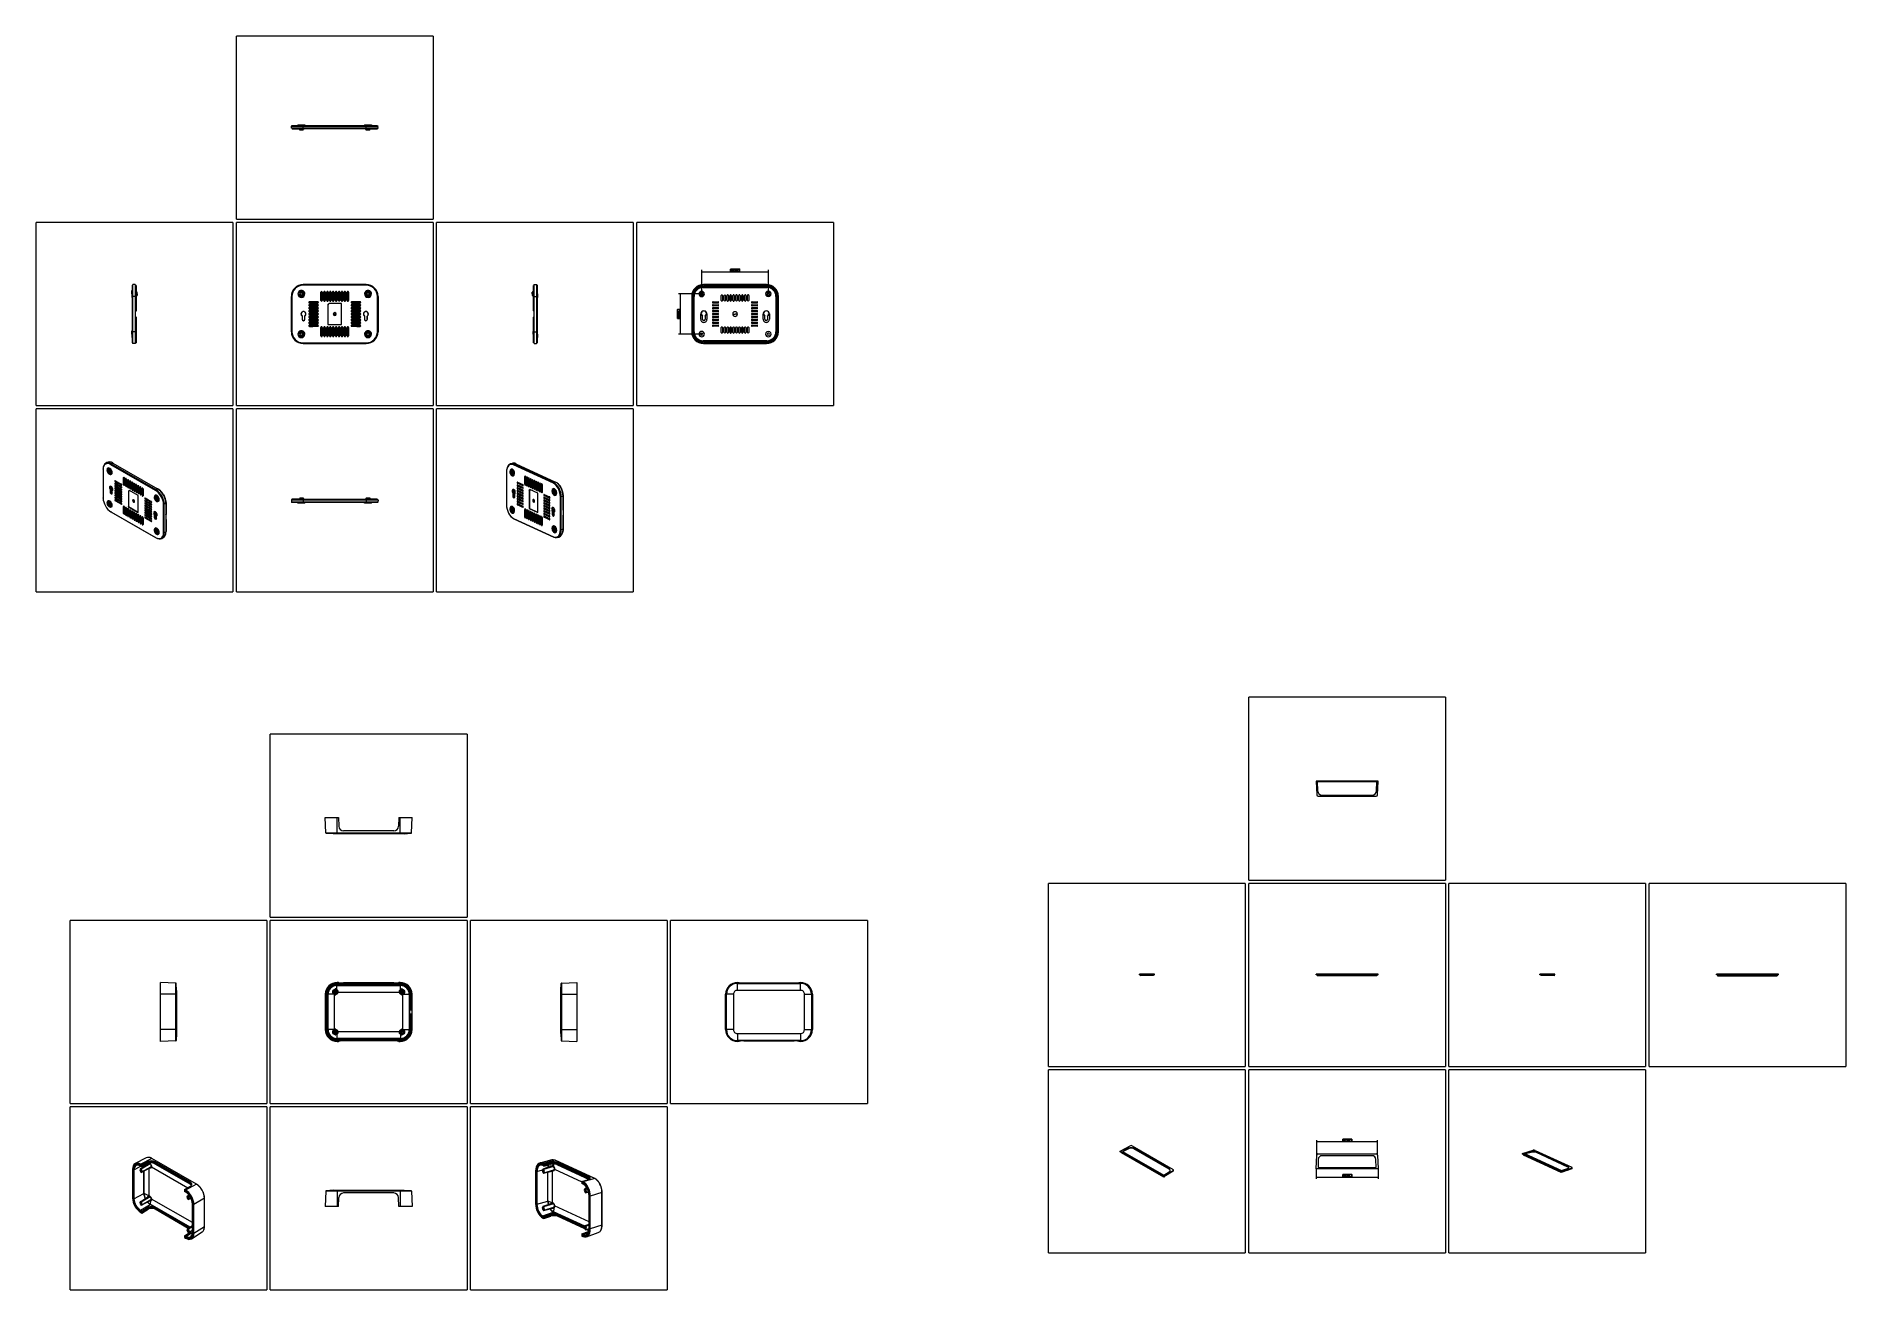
# Model space of a CAD drawing. Header units: millimetres. Extents: x -1304 to 1304, y -904 to 904.
import ezdxf

# ---------------------------------------------------------------- set-up
doc = ezdxf.new("R2010")
doc.units = ezdxf.units.MM
doc.header["$MEASUREMENT"] = 0
doc.layers.add('layer 1', color=7, linetype='Continuous')

msp = doc.modelspace()

# ---------------------------------------------------------------- hatches: boundary and pattern name
at = {"layer": 'layer 1', "true_color": 0x00ff00}
h = msp.add_hatch(color=3, dxfattribs=at)
edge = h.paths.add_edge_path()
edge.add_spline(control_points=[(-344.5968, 563.9829), (-344.5968, 563.9829), (-344.8635, 564.0544), (-344.8635, 564.0544), (-344.8635, 564.0544), (-344.5968, 564.1258), (-344.5968, 564.1258), (-344.5968, 564.1258), (-344.5968, 563.9829), (-344.5968, 563.9829)], knot_values=[0, 0, 0, 0, 0.333333333, 0.333333333, 0.333333333, 0.666666667, 0.666666667, 0.666666667, 1, 1, 1, 1], degree=3, periodic=1)
h = msp.add_hatch(color=3, dxfattribs=at)
edge = h.paths.add_edge_path()
edge.add_spline(control_points=[(-249.1301, 563.9829), (-249.1301, 563.9829), (-248.8635, 564.0544), (-248.8635, 564.0544), (-248.8635, 564.0544), (-249.1301, 564.1258), (-249.1301, 564.1258), (-249.1301, 564.1258), (-249.1301, 563.9829), (-249.1301, 563.9829)], knot_values=[0, 0, 0, 0, 0.333333333, 0.333333333, 0.333333333, 0.666666667, 0.666666667, 0.666666667, 1, 1, 1, 1], degree=3, periodic=1)
h = msp.add_hatch(color=3, dxfattribs=at)
edge = h.paths.add_edge_path()
edge.add_spline(control_points=[(-376.1032, 531.7485), (-376.1032, 531.7485), (-376.0318, 532.0152), (-376.0318, 532.0152), (-376.0318, 532.0152), (-375.9603, 531.7485), (-375.9603, 531.7485), (-375.9603, 531.7485), (-376.1032, 531.7485), (-376.1032, 531.7485)], knot_values=[0, 0, 0, 0, 0.333333333, 0.333333333, 0.333333333, 0.666666667, 0.666666667, 0.666666667, 1, 1, 1, 1], degree=3, periodic=1)
h = msp.add_hatch(color=3, dxfattribs=at)
edge = h.paths.add_edge_path()
edge.add_spline(control_points=[(-376.1032, 474.2818), (-376.1032, 474.2818), (-376.0318, 474.0152), (-376.0318, 474.0152), (-376.0318, 474.0152), (-375.9603, 474.2818), (-375.9603, 474.2818), (-375.9603, 474.2818), (-376.1032, 474.2818), (-376.1032, 474.2818)], knot_values=[0, 0, 0, 0, 0.333333333, 0.333333333, 0.333333333, 0.666666667, 0.666666667, 0.666666667, 1, 1, 1, 1], degree=3, periodic=1)
h = msp.add_hatch(color=3, dxfattribs=at)
edge = h.paths.add_edge_path()
edge.add_spline(control_points=[(541.7785, -690.1144), (541.7785, -690.1144), (541.5119, -690.1859), (541.5119, -690.1859), (541.5119, -690.1859), (541.7785, -690.2573), (541.7785, -690.2573), (541.7785, -690.2573), (541.7785, -690.1144), (541.7785, -690.1144)], knot_values=[0, 0, 0, 0, 0.333333333, 0.333333333, 0.333333333, 0.666666667, 0.666666667, 0.666666667, 1, 1, 1, 1], degree=3, periodic=1)
h = msp.add_hatch(color=3, dxfattribs=at)
edge = h.paths.add_edge_path()
edge.add_spline(control_points=[(628.9483, -690.1144), (628.9483, -690.1144), (629.215, -690.1859), (629.215, -690.1859), (629.215, -690.1859), (628.9483, -690.2573), (628.9483, -690.2573), (628.9483, -690.2573), (628.9483, -690.1144), (628.9483, -690.1144)], knot_values=[0, 0, 0, 0, 0.333333333, 0.333333333, 0.333333333, 0.666666667, 0.666666667, 0.666666667, 1, 1, 1, 1], degree=3, periodic=1)
h = msp.add_hatch(color=3, dxfattribs=at)
edge = h.paths.add_edge_path()
edge.add_spline(control_points=[(541.0951, -741.0832), (541.0951, -741.0832), (540.8285, -741.0118), (540.8285, -741.0118), (540.8285, -741.0118), (541.0951, -740.9403), (541.0951, -740.9403), (541.0951, -740.9403), (541.0951, -741.0832), (541.0951, -741.0832)], knot_values=[0, 0, 0, 0, 0.333333333, 0.333333333, 0.333333333, 0.666666667, 0.666666667, 0.666666667, 1, 1, 1, 1], degree=3, periodic=1)
h = msp.add_hatch(color=3, dxfattribs=at)
edge = h.paths.add_edge_path()
edge.add_spline(control_points=[(629.6317, -741.0832), (629.6317, -741.0832), (629.8984, -741.0118), (629.8984, -741.0118), (629.8984, -741.0118), (629.6317, -740.9403), (629.6317, -740.9403), (629.6317, -740.9403), (629.6317, -741.0832), (629.6317, -741.0832)], knot_values=[0, 0, 0, 0, 0.333333333, 0.333333333, 0.333333333, 0.666666667, 0.666666667, 0.666666667, 1, 1, 1, 1], degree=3, periodic=1)

# ---------------------------------------------------------------- linework, layer by layer
at = {"layer": 'layer 1', "color": 8, "lineweight": 18}
for points in [[(-1015.6135, 639.8485), (-1015.6135, 639.8485), (-1015.6135, 903.5152), (-1015.6135, 903.5152)], [(-732.1135, 903.5152), (-732.1135, 903.5152), (-1015.6135, 903.5152), (-1015.6135, 903.5152)], [(-732.1135, 903.5152), (-732.1135, 903.5152), (-732.1135, 639.8485), (-732.1135, 639.8485)], [(-1304.1135, 371.1818), (-1304.1135, 371.1818), (-1304.1135, 634.8485), (-1304.1135, 634.8485)], [(-1020.6135, 634.8485), (-1020.6135, 634.8485), (-1304.1135, 634.8485), (-1304.1135, 634.8485)], [(-1020.6135, 634.8485), (-1020.6135, 634.8485), (-1020.6135, 371.1818), (-1020.6135, 371.1818)], [(-1015.6135, 639.8485), (-1015.6135, 639.8485), (-732.1135, 639.8485), (-732.1135, 639.8485)], [(-1015.6135, 371.1818), (-1015.6135, 371.1818), (-1015.6135, 634.8485), (-1015.6135, 634.8485)], [(-732.1135, 634.8485), (-732.1135, 634.8485), (-1015.6135, 634.8485), (-1015.6135, 634.8485)], [(-732.1135, 634.8485), (-732.1135, 634.8485), (-732.1135, 371.1818), (-732.1135, 371.1818)], [(-727.1135, 371.1818), (-727.1135, 371.1818), (-727.1135, 634.8485), (-727.1135, 634.8485)], [(-443.6135, 634.8485), (-443.6135, 634.8485), (-727.1135, 634.8485), (-727.1135, 634.8485)], [(-443.6135, 634.8485), (-443.6135, 634.8485), (-443.6135, 371.1818), (-443.6135, 371.1818)], [(-438.6135, 371.1818), (-438.6135, 371.1818), (-438.6135, 634.8485), (-438.6135, 634.8485)], [(-155.1135, 634.8485), (-155.1135, 634.8485), (-438.6135, 634.8485), (-438.6135, 634.8485)], [(-155.1135, 634.8485), (-155.1135, 634.8485), (-155.1135, 371.1818), (-155.1135, 371.1818)], [(-1304.1135, 371.1818), (-1304.1135, 371.1818), (-1020.6135, 371.1818), (-1020.6135, 371.1818)], [(-1304.1135, 102.5152), (-1304.1135, 102.5152), (-1304.1135, 366.1818), (-1304.1135, 366.1818)], [(-1020.6135, 366.1818), (-1020.6135, 366.1818), (-1304.1135, 366.1818), (-1304.1135, 366.1818)], [(-1020.6135, 366.1818), (-1020.6135, 366.1818), (-1020.6135, 102.5152), (-1020.6135, 102.5152)], [(-1015.6135, 371.1818), (-1015.6135, 371.1818), (-732.1135, 371.1818), (-732.1135, 371.1818)], [(-1015.6135, 102.5152), (-1015.6135, 102.5152), (-1015.6135, 366.1818), (-1015.6135, 366.1818)], [(-732.1135, 366.1818), (-732.1135, 366.1818), (-1015.6135, 366.1818), (-1015.6135, 366.1818)], [(-732.1135, 366.1818), (-732.1135, 366.1818), (-732.1135, 102.5152), (-732.1135, 102.5152)], [(-727.1135, 371.1818), (-727.1135, 371.1818), (-443.6135, 371.1818), (-443.6135, 371.1818)], [(-727.1135, 102.5152), (-727.1135, 102.5152), (-727.1135, 366.1818), (-727.1135, 366.1818)], [(-443.6135, 366.1818), (-443.6135, 366.1818), (-727.1135, 366.1818), (-727.1135, 366.1818)], [(-443.6135, 366.1818), (-443.6135, 366.1818), (-443.6135, 102.5152), (-443.6135, 102.5152)], [(-438.6135, 371.1818), (-438.6135, 371.1818), (-155.1135, 371.1818), (-155.1135, 371.1818)], [(-1304.1135, 102.5152), (-1304.1135, 102.5152), (-1020.6135, 102.5152), (-1020.6135, 102.5152)], [(-1015.6135, 102.5152), (-1015.6135, 102.5152), (-732.1135, 102.5152), (-732.1135, 102.5152)], [(-727.1135, 102.5152), (-727.1135, 102.5152), (-443.6135, 102.5152), (-443.6135, 102.5152)], [(443.6135, -312.9219), (443.6135, -312.9219), (443.6135, -49.2553), (443.6135, -49.2553)], [(727.1135, -49.2553), (727.1135, -49.2553), (443.6135, -49.2553), (443.6135, -49.2553)], [(727.1135, -49.2553), (727.1135, -49.2553), (727.1135, -312.9219), (727.1135, -312.9219)], [(-966.6707, -366.1818), (-966.6707, -366.1818), (-966.6707, -102.5152), (-966.6707, -102.5152)], [(-683.1707, -102.5152), (-683.1707, -102.5152), (-966.6707, -102.5152), (-966.6707, -102.5152)], [(-683.1707, -102.5152), (-683.1707, -102.5152), (-683.1707, -366.1818), (-683.1707, -366.1818)], [(443.6135, -312.9219), (443.6135, -312.9219), (727.1135, -312.9219), (727.1135, -312.9219)], [(155.1135, -581.5886), (155.1135, -581.5886), (155.1135, -317.9219), (155.1135, -317.9219)], [(438.6135, -317.9219), (438.6135, -317.9219), (155.1135, -317.9219), (155.1135, -317.9219)], [(438.6135, -317.9219), (438.6135, -317.9219), (438.6135, -581.5886), (438.6135, -581.5886)], [(443.6135, -581.5886), (443.6135, -581.5886), (443.6135, -317.9219), (443.6135, -317.9219)], [(727.1135, -317.9219), (727.1135, -317.9219), (443.6135, -317.9219), (443.6135, -317.9219)], [(727.1135, -317.9219), (727.1135, -317.9219), (727.1135, -581.5886), (727.1135, -581.5886)], [(732.1135, -581.5886), (732.1135, -581.5886), (732.1135, -317.9219), (732.1135, -317.9219)], [(1015.6135, -317.9219), (1015.6135, -317.9219), (732.1135, -317.9219), (732.1135, -317.9219)], [(1015.6135, -317.9219), (1015.6135, -317.9219), (1015.6135, -581.5886), (1015.6135, -581.5886)], [(1020.6135, -581.5886), (1020.6135, -581.5886), (1020.6135, -317.9219), (1020.6135, -317.9219)], [(1304.1135, -317.9219), (1304.1135, -317.9219), (1020.6135, -317.9219), (1020.6135, -317.9219)], [(1304.1135, -317.9219), (1304.1135, -317.9219), (1304.1135, -581.5886), (1304.1135, -581.5886)], [(-1255.1707, -634.8485), (-1255.1707, -634.8485), (-1255.1707, -371.1818), (-1255.1707, -371.1818)], [(-971.6707, -371.1818), (-971.6707, -371.1818), (-1255.1707, -371.1818), (-1255.1707, -371.1818)], [(-971.6707, -371.1818), (-971.6707, -371.1818), (-971.6707, -634.8485), (-971.6707, -634.8485)], [(-966.6707, -366.1818), (-966.6707, -366.1818), (-683.1707, -366.1818), (-683.1707, -366.1818)], [(-966.6707, -634.8485), (-966.6707, -634.8485), (-966.6707, -371.1818), (-966.6707, -371.1818)], [(-683.1707, -371.1818), (-683.1707, -371.1818), (-966.6707, -371.1818), (-966.6707, -371.1818)], [(-683.1707, -371.1818), (-683.1707, -371.1818), (-683.1707, -634.8485), (-683.1707, -634.8485)], [(-678.1707, -634.8485), (-678.1707, -634.8485), (-678.1707, -371.1818), (-678.1707, -371.1818)], [(-394.6707, -371.1818), (-394.6707, -371.1818), (-678.1707, -371.1818), (-678.1707, -371.1818)], [(-394.6707, -371.1818), (-394.6707, -371.1818), (-394.6707, -634.8485), (-394.6707, -634.8485)], [(-389.6707, -634.8485), (-389.6707, -634.8485), (-389.6707, -371.1818), (-389.6707, -371.1818)], [(-106.1707, -371.1818), (-106.1707, -371.1818), (-389.6707, -371.1818), (-389.6707, -371.1818)], [(-106.1707, -371.1818), (-106.1707, -371.1818), (-106.1707, -634.8485), (-106.1707, -634.8485)], [(155.1135, -581.5886), (155.1135, -581.5886), (438.6135, -581.5886), (438.6135, -581.5886)], [(155.1135, -850.2553), (155.1135, -850.2553), (155.1135, -586.5886), (155.1135, -586.5886)], [(438.6135, -586.5886), (438.6135, -586.5886), (155.1135, -586.5886), (155.1135, -586.5886)], [(438.6135, -586.5886), (438.6135, -586.5886), (438.6135, -850.2553), (438.6135, -850.2553)], [(443.6135, -581.5886), (443.6135, -581.5886), (727.1135, -581.5886), (727.1135, -581.5886)], [(443.6135, -850.2553), (443.6135, -850.2553), (443.6135, -586.5886), (443.6135, -586.5886)], [(727.1135, -586.5886), (727.1135, -586.5886), (443.6135, -586.5886), (443.6135, -586.5886)], [(727.1135, -586.5886), (727.1135, -586.5886), (727.1135, -850.2553), (727.1135, -850.2553)], [(732.1135, -581.5886), (732.1135, -581.5886), (1015.6135, -581.5886), (1015.6135, -581.5886)], [(732.1135, -850.2553), (732.1135, -850.2553), (732.1135, -586.5886), (732.1135, -586.5886)], [(1015.6135, -586.5886), (1015.6135, -586.5886), (732.1135, -586.5886), (732.1135, -586.5886)], [(1015.6135, -586.5886), (1015.6135, -586.5886), (1015.6135, -850.2553), (1015.6135, -850.2553)], [(1020.6135, -581.5886), (1020.6135, -581.5886), (1304.1135, -581.5886), (1304.1135, -581.5886)], [(-1255.1707, -634.8485), (-1255.1707, -634.8485), (-971.6707, -634.8485), (-971.6707, -634.8485)], [(-1255.1707, -903.5152), (-1255.1707, -903.5152), (-1255.1707, -639.8485), (-1255.1707, -639.8485)], [(-971.6707, -639.8485), (-971.6707, -639.8485), (-1255.1707, -639.8485), (-1255.1707, -639.8485)], [(-971.6707, -639.8485), (-971.6707, -639.8485), (-971.6707, -903.5152), (-971.6707, -903.5152)], [(-966.6707, -634.8485), (-966.6707, -634.8485), (-683.1707, -634.8485), (-683.1707, -634.8485)], [(-966.6707, -903.5152), (-966.6707, -903.5152), (-966.6707, -639.8485), (-966.6707, -639.8485)], [(-683.1707, -639.8485), (-683.1707, -639.8485), (-966.6707, -639.8485), (-966.6707, -639.8485)], [(-683.1707, -639.8485), (-683.1707, -639.8485), (-683.1707, -903.5152), (-683.1707, -903.5152)], [(-678.1707, -634.8485), (-678.1707, -634.8485), (-394.6707, -634.8485), (-394.6707, -634.8485)], [(-678.1707, -903.5152), (-678.1707, -903.5152), (-678.1707, -639.8485), (-678.1707, -639.8485)], [(-394.6707, -639.8485), (-394.6707, -639.8485), (-678.1707, -639.8485), (-678.1707, -639.8485)], [(-394.6707, -639.8485), (-394.6707, -639.8485), (-394.6707, -903.5152), (-394.6707, -903.5152)], [(-389.6707, -634.8485), (-389.6707, -634.8485), (-106.1707, -634.8485), (-106.1707, -634.8485)], [(155.1135, -850.2553), (155.1135, -850.2553), (438.6135, -850.2553), (438.6135, -850.2553)], [(443.6135, -850.2553), (443.6135, -850.2553), (727.1135, -850.2553), (727.1135, -850.2553)], [(732.1135, -850.2553), (732.1135, -850.2553), (1015.6135, -850.2553), (1015.6135, -850.2553)], [(-1255.1707, -903.5152), (-1255.1707, -903.5152), (-971.6707, -903.5152), (-971.6707, -903.5152)], [(-966.6707, -903.5152), (-966.6707, -903.5152), (-683.1707, -903.5152), (-683.1707, -903.5152)], [(-678.1707, -903.5152), (-678.1707, -903.5152), (-394.6707, -903.5152), (-394.6707, -903.5152)]]:
    msp.add_open_spline(points, degree=3, dxfattribs=at)
at = {"layer": 'layer 1', "color": 155, "lineweight": 18}
for points in [[(-936.3635, 770.8318), (-936.3635, 770.8318), (-936.2517, 774.0323), (-936.2517, 774.0323)], [(-919.3635, 770.8318), (-919.3635, 770.8318), (-936.3635, 770.8318), (-936.3635, 770.8318)], [(-935.4238, 774.8318), (-935.4238, 774.8318), (-936.2517, 774.0323), (-936.2517, 774.0323)], [(-936.2517, 774.0323), (-936.2517, 774.0323), (-919.3635, 774.0323), (-919.3635, 774.0323)], [(-935.8635, 770.8318), (-935.8635, 770.8318), (-935.8635, 770.3318), (-935.8635, 770.3318)], [(-935.4238, 774.8318), (-935.4238, 774.8318), (-919.3635, 774.8318), (-919.3635, 774.8318)], [(-935.2635, 770.3318), (-935.2635, 770.3318), (-935.2635, 769.5318), (-935.2635, 769.5318)], [(-920.8635, 769.5318), (-920.8635, 769.5318), (-935.2635, 769.5318), (-935.2635, 769.5318)], [(-926.8635, 775.5318), (-926.8635, 775.5318), (-916.8635, 775.5318), (-916.8635, 775.5318)], [(-926.8635, 775.5318), (-926.8635, 775.5318), (-926.8635, 774.8318), (-926.8635, 774.8318)], [(-925.7635, 769.3318), (-925.7635, 769.3318), (-925.7635, 769.5319), (-925.7635, 769.5319)], [(-917.9635, 769.3318), (-917.9635, 769.3318), (-925.7635, 769.3318), (-925.7635, 769.3318)], [(-924.3635, 767.8318), (-924.3635, 767.8318), (-924.3635, 769.3318), (-924.3635, 769.3318)], [(-919.3635, 767.8318), (-919.3635, 767.8318), (-924.3635, 767.8318), (-924.3635, 767.8318)], [(-920.3635, 770.3318), (-920.3635, 770.3318), (-920.3635, 770.0318), (-920.3635, 770.0318)], [(-919.3635, 774.8318), (-919.3635, 774.8318), (-828.3635, 774.8318), (-828.3635, 774.8318)], [(-919.3635, 774.0323), (-919.3635, 774.0323), (-828.3635, 774.0323), (-828.3635, 774.0323)], [(-828.3635, 770.8318), (-828.3635, 770.8318), (-919.3635, 770.8318), (-919.3635, 770.8318)], [(-919.3635, 770.3318), (-919.3635, 770.3318), (-828.3635, 770.3318), (-828.3635, 770.3318)], [(-919.3635, 767.8318), (-919.3635, 767.8318), (-919.3635, 769.3318), (-919.3635, 769.3318)], [(-917.9635, 769.3318), (-917.9635, 769.3318), (-917.9635, 770.3318), (-917.9635, 770.3318)], [(-916.8635, 775.5318), (-916.8635, 775.5318), (-916.8635, 774.8318), (-916.8635, 774.8318)], [(-830.8635, 775.5318), (-830.8635, 775.5318), (-820.8635, 775.5318), (-820.8635, 775.5318)], [(-830.8635, 775.5318), (-830.8635, 775.5318), (-830.8635, 774.8318), (-830.8635, 774.8318)], [(-829.7635, 769.3318), (-829.7635, 769.3318), (-829.7635, 770.3318), (-829.7635, 770.3318)], [(-821.9635, 769.3318), (-821.9635, 769.3318), (-829.7635, 769.3318), (-829.7635, 769.3318)], [(-828.3635, 774.8318), (-828.3635, 774.8318), (-812.3031, 774.8318), (-812.3031, 774.8318)], [(-828.3635, 774.0323), (-828.3635, 774.0323), (-811.4752, 774.0323), (-811.4752, 774.0323)], [(-811.3635, 770.8318), (-811.3635, 770.8318), (-828.3635, 770.8318), (-828.3635, 770.8318)], [(-828.3635, 767.8318), (-828.3635, 767.8318), (-828.3635, 769.3318), (-828.3635, 769.3318)], [(-823.3635, 767.8318), (-823.3635, 767.8318), (-828.3635, 767.8318), (-828.3635, 767.8318)], [(-827.3635, 770.3318), (-827.3635, 770.3318), (-827.3635, 770.0318), (-827.3635, 770.0318)], [(-812.4635, 769.5318), (-812.4635, 769.5318), (-826.8635, 769.5318), (-826.8635, 769.5318)], [(-823.3635, 767.8318), (-823.3635, 767.8318), (-823.3635, 769.3318), (-823.3635, 769.3318)], [(-821.9635, 769.3318), (-821.9635, 769.3318), (-821.9635, 769.5319), (-821.9635, 769.5319)], [(-820.8635, 775.5318), (-820.8635, 775.5318), (-820.8635, 774.8318), (-820.8635, 774.8318)], [(-812.4635, 770.3318), (-812.4635, 770.3318), (-812.4635, 769.5318), (-812.4635, 769.5318)], [(-812.3031, 774.8318), (-812.3031, 774.8318), (-811.4752, 774.0323), (-811.4752, 774.0323)], [(-811.8635, 770.8318), (-811.8635, 770.8318), (-811.8635, 770.3318), (-811.8635, 770.3318)], [(-811.3635, 770.8318), (-811.3635, 770.8318), (-811.4752, 774.0323), (-811.4752, 774.0323)], [(-1166.2135, 532.0152), (-1166.2135, 532.0152), (-1166.2135, 537.0152), (-1166.2135, 537.0152)], [(-1165.5135, 537.0152), (-1165.5135, 537.0152), (-1166.2135, 537.0152), (-1166.2135, 537.0152)], [(-1166.2135, 532.0152), (-1166.2135, 532.0152), (-1166.2135, 527.0152), (-1166.2135, 527.0152)], [(-1166.2135, 527.0152), (-1166.2135, 527.0152), (-1165.5135, 527.0152), (-1165.5135, 527.0152)], [(-1165.5135, 544.5755), (-1165.5135, 544.5755), (-1164.7139, 545.4034), (-1164.7139, 545.4034)], [(-1165.5135, 528.5152), (-1165.5135, 528.5152), (-1165.5135, 544.5755), (-1165.5135, 544.5755)], [(-1165.5135, 477.5152), (-1165.5135, 477.5152), (-1165.5135, 528.5152), (-1165.5135, 528.5152)], [(-1161.5135, 545.5152), (-1161.5135, 545.5152), (-1164.7139, 545.4034), (-1164.7139, 545.4034)], [(-1164.7139, 528.5152), (-1164.7139, 528.5152), (-1164.7139, 545.4034), (-1164.7139, 545.4034)], [(-1164.7139, 477.5152), (-1164.7139, 477.5152), (-1164.7139, 528.5152), (-1164.7139, 528.5152)], [(-1161.5135, 545.5152), (-1161.5135, 545.5152), (-1161.5135, 528.5152), (-1161.5135, 528.5152)], [(-1161.5135, 545.0152), (-1161.5135, 545.0152), (-1161.0135, 545.0152), (-1161.0135, 545.0152)], [(-1161.5135, 528.5152), (-1161.5135, 528.5152), (-1161.5135, 477.5152), (-1161.5135, 477.5152)], [(-1161.0135, 545.0152), (-1161.0135, 545.0152), (-1161.0135, 528.5152), (-1161.0135, 528.5152)], [(-1161.0135, 544.3837), (-1161.0135, 544.3837), (-1160.7135, 544.3837), (-1160.7135, 544.3837)], [(-1161.0135, 507.0152), (-1161.0135, 507.0152), (-1161.0135, 528.5152), (-1161.0135, 528.5152)], [(-1160.2135, 544.3442), (-1160.2135, 544.3442), (-1160.2135, 528.5152), (-1160.2135, 528.5152)], [(-1160.0135, 535.9152), (-1160.0135, 535.9152), (-1160.2135, 535.9152), (-1160.2135, 535.9152)], [(-1160.2135, 528.5152), (-1160.2135, 528.5152), (-1160.2135, 507.5152), (-1160.2135, 507.5152)], [(-1160.2135, 528.1152), (-1160.2135, 528.1152), (-1160.0135, 528.1152), (-1160.0135, 528.1152)], [(-1160.0135, 532.0152), (-1160.0135, 532.0152), (-1160.0135, 535.9152), (-1160.0135, 535.9152)], [(-1158.5135, 534.5152), (-1158.5135, 534.5152), (-1160.0135, 534.5152), (-1160.0135, 534.5152)], [(-1160.0135, 532.0152), (-1160.0135, 532.0152), (-1160.0135, 528.1152), (-1160.0135, 528.1152)], [(-1160.0135, 529.5152), (-1160.0135, 529.5152), (-1158.5135, 529.5152), (-1158.5135, 529.5152)], [(-1158.5135, 532.0152), (-1158.5135, 532.0152), (-1158.5135, 534.5152), (-1158.5135, 534.5152)], [(-1158.5135, 532.0152), (-1158.5135, 532.0152), (-1158.5135, 529.5152), (-1158.5135, 529.5152)], [(-936.3635, 477.5152), (-936.3635, 477.5152), (-936.3635, 528.5152), (-936.3635, 528.5152)], [(-936.2517, 528.5152), (-936.2517, 528.5152), (-936.2517, 477.5152), (-936.2517, 477.5152)], [(-935.4238, 528.5152), (-935.4238, 528.5152), (-935.4238, 477.5152), (-935.4238, 477.5152)], [(-919.3635, 545.5152), (-919.3635, 545.5152), (-828.3635, 545.5152), (-828.3635, 545.5152)], [(-828.3635, 545.4034), (-828.3635, 545.4034), (-919.3635, 545.4034), (-919.3635, 545.4034)], [(-828.3635, 544.5755), (-828.3635, 544.5755), (-919.3635, 544.5755), (-919.3635, 544.5755)], [(-893.7635, 522.5152), (-893.7635, 522.5152), (-893.7635, 534.5152), (-893.7635, 534.5152)], [(-893.7425, 534.5152), (-893.7425, 534.5152), (-893.7425, 529.7152), (-893.7425, 529.7152)], [(-893.6586, 529.7152), (-893.6586, 529.7152), (-893.6586, 522.5152), (-893.6586, 522.5152)], [(-891.8683, 522.5152), (-891.8683, 522.5152), (-891.8683, 529.7152), (-891.8683, 529.7152)], [(-891.7844, 529.7152), (-891.7844, 529.7152), (-891.7844, 534.5152), (-891.7844, 534.5152)], [(-891.7635, 534.5152), (-891.7635, 534.5152), (-891.7635, 522.5152), (-891.7635, 522.5152)], [(-889.5635, 522.5152), (-889.5635, 522.5152), (-889.5635, 534.5152), (-889.5635, 534.5152)], [(-889.5425, 534.5152), (-889.5425, 534.5152), (-889.5425, 529.7152), (-889.5425, 529.7152)], [(-889.4586, 529.7152), (-889.4586, 529.7152), (-889.4586, 522.5152), (-889.4586, 522.5152)], [(-887.6683, 522.5152), (-887.6683, 522.5152), (-887.6683, 529.7152), (-887.6683, 529.7152)], [(-887.5844, 529.7152), (-887.5844, 529.7152), (-887.5844, 534.5152), (-887.5844, 534.5152)], [(-887.5635, 534.5152), (-887.5635, 534.5152), (-887.5635, 522.5152), (-887.5635, 522.5152)], [(-885.3635, 522.5152), (-885.3635, 522.5152), (-885.3635, 534.5152), (-885.3635, 534.5152)], [(-885.3425, 534.5152), (-885.3425, 534.5152), (-885.3425, 529.7152), (-885.3425, 529.7152)], [(-885.2586, 529.7152), (-885.2586, 529.7152), (-885.2586, 522.5152), (-885.2586, 522.5152)], [(-883.4683, 522.5152), (-883.4683, 522.5152), (-883.4683, 529.7152), (-883.4683, 529.7152)], [(-883.3844, 529.7152), (-883.3844, 529.7152), (-883.3844, 534.5152), (-883.3844, 534.5152)], [(-883.3635, 534.5152), (-883.3635, 534.5152), (-883.3635, 522.5152), (-883.3635, 522.5152)], [(-881.1635, 522.5152), (-881.1635, 522.5152), (-881.1635, 534.5152), (-881.1635, 534.5152)], [(-881.1425, 534.5152), (-881.1425, 534.5152), (-881.1425, 529.7152), (-881.1425, 529.7152)], [(-881.0586, 529.7152), (-881.0586, 529.7152), (-881.0586, 522.5152), (-881.0586, 522.5152)], [(-879.2683, 522.5152), (-879.2683, 522.5152), (-879.2683, 529.7152), (-879.2683, 529.7152)], [(-879.1844, 529.7152), (-879.1844, 529.7152), (-879.1844, 534.5152), (-879.1844, 534.5152)], [(-879.1635, 534.5152), (-879.1635, 534.5152), (-879.1635, 522.5152), (-879.1635, 522.5152)], [(-876.9635, 522.5152), (-876.9635, 522.5152), (-876.9635, 534.5152), (-876.9635, 534.5152)], [(-876.9425, 534.5152), (-876.9425, 534.5152), (-876.9425, 529.7152), (-876.9425, 529.7152)], [(-876.8586, 529.7152), (-876.8586, 529.7152), (-876.8586, 522.5152), (-876.8586, 522.5152)], [(-875.0683, 522.5152), (-875.0683, 522.5152), (-875.0683, 529.7152), (-875.0683, 529.7152)], [(-874.9844, 529.7152), (-874.9844, 529.7152), (-874.9844, 534.5152), (-874.9844, 534.5152)], [(-874.9635, 534.5152), (-874.9635, 534.5152), (-874.9635, 522.5152), (-874.9635, 522.5152)], [(-872.7635, 522.5152), (-872.7635, 522.5152), (-872.7635, 534.5152), (-872.7635, 534.5152)], [(-872.7425, 534.5152), (-872.7425, 534.5152), (-872.7425, 529.7152), (-872.7425, 529.7152)], [(-872.6586, 529.7152), (-872.6586, 529.7152), (-872.6586, 522.5152), (-872.6586, 522.5152)], [(-870.8683, 522.5152), (-870.8683, 522.5152), (-870.8683, 529.7152), (-870.8683, 529.7152)], [(-870.7844, 529.7152), (-870.7844, 529.7152), (-870.7844, 534.5152), (-870.7844, 534.5152)], [(-870.7635, 534.5152), (-870.7635, 534.5152), (-870.7635, 522.5152), (-870.7635, 522.5152)], [(-868.5635, 522.5152), (-868.5635, 522.5152), (-868.5635, 534.5152), (-868.5635, 534.5152)], [(-868.5425, 534.5152), (-868.5425, 534.5152), (-868.5425, 529.7152), (-868.5425, 529.7152)], [(-868.4586, 529.7152), (-868.4586, 529.7152), (-868.4586, 522.5152), (-868.4586, 522.5152)], [(-866.6683, 522.5152), (-866.6683, 522.5152), (-866.6683, 529.7152), (-866.6683, 529.7152)], [(-866.5844, 529.7152), (-866.5844, 529.7152), (-866.5844, 534.5152), (-866.5844, 534.5152)], [(-866.5635, 534.5152), (-866.5635, 534.5152), (-866.5635, 522.5152), (-866.5635, 522.5152)], [(-864.3635, 522.5152), (-864.3635, 522.5152), (-864.3635, 534.5152), (-864.3635, 534.5152)], [(-864.3425, 534.5152), (-864.3425, 534.5152), (-864.3425, 529.7152), (-864.3425, 529.7152)], [(-864.2586, 529.7152), (-864.2586, 529.7152), (-864.2586, 522.5152), (-864.2586, 522.5152)], [(-862.4683, 522.5152), (-862.4683, 522.5152), (-862.4683, 529.7152), (-862.4683, 529.7152)], [(-862.3844, 529.7152), (-862.3844, 529.7152), (-862.3844, 534.5152), (-862.3844, 534.5152)], [(-862.3635, 534.5152), (-862.3635, 534.5152), (-862.3635, 522.5152), (-862.3635, 522.5152)], [(-860.1635, 522.5152), (-860.1635, 522.5152), (-860.1635, 534.5152), (-860.1635, 534.5152)], [(-860.1425, 534.5152), (-860.1425, 534.5152), (-860.1425, 529.7152), (-860.1425, 529.7152)], [(-860.0586, 529.7152), (-860.0586, 529.7152), (-860.0586, 522.5152), (-860.0586, 522.5152)], [(-858.2683, 522.5152), (-858.2683, 522.5152), (-858.2683, 529.7152), (-858.2683, 529.7152)], [(-858.1844, 529.7152), (-858.1844, 529.7152), (-858.1844, 534.5152), (-858.1844, 534.5152)], [(-858.1635, 534.5152), (-858.1635, 534.5152), (-858.1635, 522.5152), (-858.1635, 522.5152)], [(-855.9635, 522.5152), (-855.9635, 522.5152), (-855.9635, 534.5152), (-855.9635, 534.5152)], [(-855.9425, 534.5152), (-855.9425, 534.5152), (-855.9425, 529.7152), (-855.9425, 529.7152)], [(-855.8586, 529.7152), (-855.8586, 529.7152), (-855.8586, 522.5152), (-855.8586, 522.5152)], [(-854.0683, 522.5152), (-854.0683, 522.5152), (-854.0683, 529.7152), (-854.0683, 529.7152)], [(-853.9844, 529.7152), (-853.9844, 529.7152), (-853.9844, 534.5152), (-853.9844, 534.5152)], [(-853.9635, 534.5152), (-853.9635, 534.5152), (-853.9635, 522.5152), (-853.9635, 522.5152)], [(-811.3635, 528.5152), (-811.3635, 537.904), (-818.9746, 545.5151), (-828.3634, 545.5152)], [(-811.4752, 528.5152), (-811.4752, 537.8422), (-819.0363, 545.4033), (-828.3634, 545.4034)], [(-812.3031, 528.5152), (-812.3031, 537.385), (-819.4935, 544.5754), (-828.3634, 544.5755)], [(-812.3031, 477.5152), (-812.3031, 477.5152), (-812.3031, 528.5152), (-812.3031, 528.5152)], [(-811.4752, 477.5152), (-811.4752, 477.5152), (-811.4752, 528.5152), (-811.4752, 528.5152)], [(-811.3635, 528.5152), (-811.3635, 528.5152), (-811.3635, 477.5152), (-811.3635, 477.5152)], [(-589.2135, 532.0152), (-589.2135, 532.0152), (-589.2135, 534.5152), (-589.2135, 534.5152)], [(-587.7135, 534.5152), (-587.7135, 534.5152), (-589.2135, 534.5152), (-589.2135, 534.5152)], [(-589.2135, 532.0152), (-589.2135, 532.0152), (-589.2135, 529.5152), (-589.2135, 529.5152)], [(-589.2135, 529.5152), (-589.2135, 529.5152), (-587.7135, 529.5152), (-587.7135, 529.5152)], [(-587.7135, 532.0152), (-587.7135, 532.0152), (-587.7135, 535.9152), (-587.7135, 535.9152)], [(-587.5134, 535.9152), (-587.5134, 535.9152), (-587.7135, 535.9152), (-587.7135, 535.9152)], [(-587.7135, 532.0152), (-587.7135, 532.0152), (-587.7135, 528.1152), (-587.7135, 528.1152)], [(-587.7135, 528.1152), (-587.7135, 528.1152), (-587.5134, 528.1152), (-587.5134, 528.1152)], [(-587.5135, 528.5152), (-587.5135, 528.5152), (-587.5135, 544.3442), (-587.5135, 544.3442)], [(-587.5135, 507.5152), (-587.5135, 507.5152), (-587.5135, 528.5152), (-587.5135, 528.5152)], [(-586.7135, 544.3837), (-586.7135, 544.3837), (-587.0135, 544.3837), (-587.0135, 544.3837)], [(-586.2135, 545.0152), (-586.2135, 545.0152), (-586.7135, 545.0152), (-586.7135, 545.0152)], [(-586.7135, 545.0152), (-586.7135, 545.0152), (-586.7135, 528.5152), (-586.7135, 528.5152)], [(-586.7135, 528.5152), (-586.7135, 528.5152), (-586.7135, 507.0152), (-586.7135, 507.0152)], [(-586.2135, 528.5152), (-586.2135, 528.5152), (-586.2135, 545.5152), (-586.2135, 545.5152)], [(-586.2135, 545.5152), (-586.2135, 545.5152), (-583.013, 545.4034), (-583.013, 545.4034)], [(-586.2135, 477.5152), (-586.2135, 477.5152), (-586.2135, 528.5152), (-586.2135, 528.5152)], [(-582.2135, 544.5755), (-582.2135, 544.5755), (-583.013, 545.4034), (-583.013, 545.4034)], [(-583.013, 545.4034), (-583.013, 545.4034), (-583.013, 528.5152), (-583.013, 528.5152)], [(-583.013, 528.5152), (-583.013, 528.5152), (-583.013, 477.5152), (-583.013, 477.5152)], [(-582.2135, 544.5755), (-582.2135, 544.5755), (-582.2135, 528.5152), (-582.2135, 528.5152)], [(-581.5135, 537.0152), (-581.5135, 537.0152), (-582.2135, 537.0152), (-582.2135, 537.0152)], [(-582.2135, 528.5152), (-582.2135, 528.5152), (-582.2135, 477.5152), (-582.2135, 477.5152)], [(-582.2135, 527.0152), (-582.2135, 527.0152), (-581.5135, 527.0152), (-581.5135, 527.0152)], [(-581.5135, 532.0152), (-581.5135, 532.0152), (-581.5135, 537.0152), (-581.5135, 537.0152)], [(-581.5135, 532.0152), (-581.5135, 532.0152), (-581.5135, 527.0152), (-581.5135, 527.0152)], [(-359.3635, 528.5152), (-359.3635, 528.5152), (-359.3635, 477.5152), (-359.3635, 477.5152)], [(-358.8635, 507.0152), (-358.8635, 507.0152), (-358.8635, 528.5152), (-358.8635, 528.5152)], [(-343.8635, 544.3442), (-352.0271, 543.5706), (-358.2635, 536.7154), (-358.2635, 528.5152)], [(-358.2635, 528.5152), (-358.2635, 528.5152), (-358.2635, 507.5152), (-358.2635, 507.5152)], [(-343.8635, 543.44), (-351.5283, 542.6696), (-357.3635, 536.2186), (-357.3635, 528.5152)], [(-357.3635, 507.5152), (-357.3635, 507.5152), (-357.3635, 528.5152), (-357.3635, 528.5152)], [(-356.3635, 528.5152), (-356.3635, 528.5152), (-356.3635, 477.5152), (-356.3635, 477.5152)], [(-343.3635, 543.4818), (-343.3635, 543.4818), (-343.3635, 544.3837), (-343.3635, 544.3837)], [(-250.8635, 542.0152), (-250.8635, 542.0152), (-342.8635, 542.0152), (-342.8635, 542.0152)], [(-251.3635, 545.5152), (-251.3635, 545.5152), (-342.3635, 545.5152), (-342.3635, 545.5152)], [(-342.3635, 545.0152), (-342.3635, 545.0152), (-251.3635, 545.0152), (-251.3635, 545.0152)], [(-341.4635, 544.0152), (-341.4635, 544.0152), (-341.4635, 542.8152), (-341.4635, 542.8152)], [(-252.2635, 544.0152), (-252.2635, 544.0152), (-341.4635, 544.0152), (-341.4635, 544.0152)], [(-252.2635, 542.8152), (-252.2635, 542.8152), (-341.4635, 542.8152), (-341.4635, 542.8152)], [(-316.6586, 522.5152), (-316.6586, 522.5152), (-316.6586, 529.7152), (-316.6586, 529.7152)], [(-314.8683, 529.7152), (-314.8683, 529.7152), (-314.8683, 522.5152), (-314.8683, 522.5152)], [(-312.4586, 522.5152), (-312.4586, 522.5152), (-312.4586, 529.7152), (-312.4586, 529.7152)], [(-310.6683, 529.7152), (-310.6683, 529.7152), (-310.6683, 522.5152), (-310.6683, 522.5152)], [(-308.2586, 522.5152), (-308.2586, 522.5152), (-308.2586, 529.7152), (-308.2586, 529.7152)], [(-306.4683, 529.7152), (-306.4683, 529.7152), (-306.4683, 522.5152), (-306.4683, 522.5152)], [(-304.0586, 522.5152), (-304.0586, 522.5152), (-304.0586, 529.7152), (-304.0586, 529.7152)], [(-302.2683, 529.7152), (-302.2683, 529.7152), (-302.2683, 522.5152), (-302.2683, 522.5152)], [(-299.8586, 522.5152), (-299.8586, 522.5152), (-299.8586, 529.7152), (-299.8586, 529.7152)], [(-298.0683, 529.7152), (-298.0683, 529.7152), (-298.0683, 522.5152), (-298.0683, 522.5152)], [(-295.6586, 522.5152), (-295.6586, 522.5152), (-295.6586, 529.7152), (-295.6586, 529.7152)], [(-293.8683, 529.7152), (-293.8683, 529.7152), (-293.8683, 522.5152), (-293.8683, 522.5152)], [(-291.4586, 522.5152), (-291.4586, 522.5152), (-291.4586, 529.7152), (-291.4586, 529.7152)], [(-289.6683, 529.7152), (-289.6683, 529.7152), (-289.6683, 522.5152), (-289.6683, 522.5152)], [(-287.2586, 522.5152), (-287.2586, 522.5152), (-287.2586, 529.7152), (-287.2586, 529.7152)], [(-285.4683, 529.7152), (-285.4683, 529.7152), (-285.4683, 522.5152), (-285.4683, 522.5152)], [(-283.0586, 522.5152), (-283.0586, 522.5152), (-283.0586, 529.7152), (-283.0586, 529.7152)], [(-281.2683, 529.7152), (-281.2683, 529.7152), (-281.2683, 522.5152), (-281.2683, 522.5152)], [(-278.8586, 522.5152), (-278.8586, 522.5152), (-278.8586, 529.7152), (-278.8586, 529.7152)], [(-277.0683, 529.7152), (-277.0683, 529.7152), (-277.0683, 522.5152), (-277.0683, 522.5152)], [(-252.2635, 544.0152), (-252.2635, 544.0152), (-252.2635, 542.8152), (-252.2635, 542.8152)], [(-234.3635, 528.5152), (-234.3635, 537.904), (-241.9746, 545.5151), (-251.3634, 545.5152)], [(-250.3635, 544.3837), (-250.3635, 544.3837), (-250.3635, 543.4818), (-250.3635, 543.4818)], [(-235.4635, 528.5152), (-235.4635, 536.7154), (-241.6997, 543.5706), (-249.8634, 544.3442)], [(-236.3635, 528.5152), (-236.3635, 536.2185), (-242.1986, 542.6696), (-249.8634, 543.44)], [(-237.3635, 477.5152), (-237.3635, 477.5152), (-237.3635, 528.5152), (-237.3635, 528.5152)], [(-236.3635, 528.5152), (-236.3635, 528.5152), (-236.3635, 507.5152), (-236.3635, 507.5152)], [(-235.4635, 507.5152), (-235.4635, 507.5152), (-235.4635, 528.5152), (-235.4635, 528.5152)], [(-234.8635, 528.5152), (-234.8635, 528.5152), (-234.8635, 507.0152), (-234.8635, 507.0152)], [(-234.3635, 477.5152), (-234.3635, 477.5152), (-234.3635, 528.5152), (-234.3635, 528.5152)], [(-1161.5135, 507.0152), (-1161.5135, 507.0152), (-1161.0135, 507.0152), (-1161.0135, 507.0152)], [(-1161.5135, 499.0152), (-1161.5135, 499.0152), (-1161.0135, 499.0152), (-1161.0135, 499.0152)], [(-1161.0135, 499.0152), (-1161.0135, 499.0152), (-1161.0135, 507.0152), (-1161.0135, 507.0152)], [(-1161.0135, 507.0152), (-1161.0135, 507.0152), (-1160.7135, 507.0152), (-1160.7135, 507.0152)], [(-1161.0135, 499.0152), (-1161.0135, 499.0152), (-1160.7135, 499.0152), (-1160.7135, 499.0152)], [(-1161.0135, 477.5152), (-1161.0135, 477.5152), (-1161.0135, 499.0152), (-1161.0135, 499.0152)], [(-1160.2135, 498.5152), (-1160.2135, 498.5152), (-1160.2135, 477.5152), (-1160.2135, 477.5152)], [(-922.3847, 502.989), (-922.3763, 501.85), (-921.8175, 500.7855), (-920.8848, 500.1317)], [(-922.3058, 503.0676), (-922.3234, 501.9122), (-921.7602, 500.825), (-920.8062, 500.1729)], [(-920.9635, 500.0911), (-920.9635, 500.0911), (-920.9635, 495.5152), (-920.9635, 495.5152)], [(-920.8848, 500.1317), (-920.8848, 500.1317), (-920.8848, 495.5152), (-920.8848, 495.5152)], [(-920.8062, 500.1729), (-920.8062, 500.1729), (-920.8062, 495.5152), (-920.8062, 495.5152)], [(-916.9207, 500.1729), (-915.9667, 500.825), (-915.4035, 501.9121), (-915.4211, 503.0675)], [(-916.9207, 495.5152), (-916.9207, 495.5152), (-916.9207, 500.1729), (-916.9207, 500.1729)], [(-916.8421, 500.1317), (-915.9095, 500.7855), (-915.3506, 501.85), (-915.3422, 502.989)], [(-916.8421, 495.5152), (-916.8421, 495.5152), (-916.8421, 500.1317), (-916.8421, 500.1317)], [(-916.7635, 495.5152), (-916.7635, 495.5152), (-916.7635, 500.0911), (-916.7635, 500.0911)], [(-910.3635, 520.8152), (-910.3635, 520.8152), (-898.3635, 520.8152), (-898.3635, 520.8152)], [(-905.5635, 520.7942), (-905.5635, 520.7942), (-910.3635, 520.7942), (-910.3635, 520.7942)], [(-910.3635, 518.8361), (-910.3635, 518.8361), (-905.5635, 518.8361), (-905.5635, 518.8361)], [(-898.3635, 518.8152), (-898.3635, 518.8152), (-910.3635, 518.8152), (-910.3635, 518.8152)], [(-910.3635, 516.6152), (-910.3635, 516.6152), (-898.3635, 516.6152), (-898.3635, 516.6152)], [(-905.5635, 516.5942), (-905.5635, 516.5942), (-910.3635, 516.5942), (-910.3635, 516.5942)], [(-910.3635, 514.6361), (-910.3635, 514.6361), (-905.5635, 514.6361), (-905.5635, 514.6361)], [(-898.3635, 514.6152), (-898.3635, 514.6152), (-910.3635, 514.6152), (-910.3635, 514.6152)], [(-910.3635, 512.4152), (-910.3635, 512.4152), (-898.3635, 512.4152), (-898.3635, 512.4152)], [(-905.5635, 512.3942), (-905.5635, 512.3942), (-910.3635, 512.3942), (-910.3635, 512.3942)], [(-910.3635, 510.4361), (-910.3635, 510.4361), (-905.5635, 510.4361), (-905.5635, 510.4361)], [(-898.3635, 510.4152), (-898.3635, 510.4152), (-910.3635, 510.4152), (-910.3635, 510.4152)], [(-910.3635, 508.2152), (-910.3635, 508.2152), (-898.3635, 508.2152), (-898.3635, 508.2152)], [(-905.5635, 508.1942), (-905.5635, 508.1942), (-910.3635, 508.1942), (-910.3635, 508.1942)], [(-910.3635, 506.2361), (-910.3635, 506.2361), (-905.5635, 506.2361), (-905.5635, 506.2361)], [(-898.3635, 506.2152), (-898.3635, 506.2152), (-910.3635, 506.2152), (-910.3635, 506.2152)], [(-910.3635, 504.0152), (-910.3635, 504.0152), (-898.3635, 504.0152), (-898.3635, 504.0152)], [(-905.5635, 503.9942), (-905.5635, 503.9942), (-910.3635, 503.9942), (-910.3635, 503.9942)], [(-910.3635, 502.0361), (-910.3635, 502.0361), (-905.5635, 502.0361), (-905.5635, 502.0361)], [(-898.3635, 502.0152), (-898.3635, 502.0152), (-910.3635, 502.0152), (-910.3635, 502.0152)], [(-910.3635, 499.8152), (-910.3635, 499.8152), (-898.3635, 499.8152), (-898.3635, 499.8152)], [(-905.5635, 499.7942), (-905.5635, 499.7942), (-910.3635, 499.7942), (-910.3635, 499.7942)], [(-910.3635, 497.8361), (-910.3635, 497.8361), (-905.5635, 497.8361), (-905.5635, 497.8361)], [(-898.3635, 497.8152), (-898.3635, 497.8152), (-910.3635, 497.8152), (-910.3635, 497.8152)], [(-910.3635, 495.6152), (-910.3635, 495.6152), (-898.3635, 495.6152), (-898.3635, 495.6152)], [(-905.5635, 495.5942), (-905.5635, 495.5942), (-910.3635, 495.5942), (-910.3635, 495.5942)], [(-898.3635, 520.7103), (-898.3635, 520.7103), (-905.5635, 520.7103), (-905.5635, 520.7103)], [(-905.5635, 518.92), (-905.5635, 518.92), (-898.3635, 518.92), (-898.3635, 518.92)], [(-898.3635, 516.5103), (-898.3635, 516.5103), (-905.5635, 516.5103), (-905.5635, 516.5103)], [(-905.5635, 514.72), (-905.5635, 514.72), (-898.3635, 514.72), (-898.3635, 514.72)], [(-898.3635, 512.3103), (-898.3635, 512.3103), (-905.5635, 512.3103), (-905.5635, 512.3103)], [(-905.5635, 510.52), (-905.5635, 510.52), (-898.3635, 510.52), (-898.3635, 510.52)], [(-898.3635, 508.1103), (-898.3635, 508.1103), (-905.5635, 508.1103), (-905.5635, 508.1103)], [(-905.5635, 506.32), (-905.5635, 506.32), (-898.3635, 506.32), (-898.3635, 506.32)], [(-898.3635, 503.9103), (-898.3635, 503.9103), (-905.5635, 503.9103), (-905.5635, 503.9103)], [(-905.5635, 502.12), (-905.5635, 502.12), (-898.3635, 502.12), (-898.3635, 502.12)], [(-898.3635, 499.7103), (-898.3635, 499.7103), (-905.5635, 499.7103), (-905.5635, 499.7103)], [(-905.5635, 497.92), (-905.5635, 497.92), (-898.3635, 497.92), (-898.3635, 497.92)], [(-883.8635, 516.0152), (-883.8635, 516.0152), (-881.8635, 518.0152), (-881.8635, 518.0152)], [(-883.8635, 516.0152), (-883.8635, 516.0152), (-883.8635, 488.0152), (-883.8635, 488.0152)], [(-863.8635, 518.0152), (-863.8635, 518.0152), (-881.8635, 518.0152), (-881.8635, 518.0152)], [(-863.8635, 488.0152), (-863.8635, 488.0152), (-863.8635, 518.0152), (-863.8635, 518.0152)], [(-849.3635, 520.8152), (-849.3635, 520.8152), (-837.3635, 520.8152), (-837.3635, 520.8152)], [(-842.1635, 520.7103), (-842.1635, 520.7103), (-849.3635, 520.7103), (-849.3635, 520.7103)], [(-849.3635, 518.92), (-849.3635, 518.92), (-842.1635, 518.92), (-842.1635, 518.92)], [(-837.3635, 518.8152), (-837.3635, 518.8152), (-849.3635, 518.8152), (-849.3635, 518.8152)], [(-849.3635, 516.6152), (-849.3635, 516.6152), (-837.3635, 516.6152), (-837.3635, 516.6152)], [(-842.1635, 516.5103), (-842.1635, 516.5103), (-849.3635, 516.5103), (-849.3635, 516.5103)], [(-849.3635, 514.72), (-849.3635, 514.72), (-842.1635, 514.72), (-842.1635, 514.72)], [(-837.3635, 514.6152), (-837.3635, 514.6152), (-849.3635, 514.6152), (-849.3635, 514.6152)], [(-849.3635, 512.4152), (-849.3635, 512.4152), (-837.3635, 512.4152), (-837.3635, 512.4152)], [(-842.1635, 512.3103), (-842.1635, 512.3103), (-849.3635, 512.3103), (-849.3635, 512.3103)], [(-849.3635, 510.52), (-849.3635, 510.52), (-842.1635, 510.52), (-842.1635, 510.52)], [(-837.3635, 510.4152), (-837.3635, 510.4152), (-849.3635, 510.4152), (-849.3635, 510.4152)], [(-849.3635, 508.2152), (-849.3635, 508.2152), (-837.3635, 508.2152), (-837.3635, 508.2152)], [(-842.1635, 508.1103), (-842.1635, 508.1103), (-849.3635, 508.1103), (-849.3635, 508.1103)], [(-849.3635, 506.32), (-849.3635, 506.32), (-842.1635, 506.32), (-842.1635, 506.32)], [(-837.3635, 506.2152), (-837.3635, 506.2152), (-849.3635, 506.2152), (-849.3635, 506.2152)], [(-849.3635, 504.0152), (-849.3635, 504.0152), (-837.3635, 504.0152), (-837.3635, 504.0152)], [(-842.1635, 503.9103), (-842.1635, 503.9103), (-849.3635, 503.9103), (-849.3635, 503.9103)], [(-849.3635, 502.12), (-849.3635, 502.12), (-842.1635, 502.12), (-842.1635, 502.12)], [(-837.3635, 502.0152), (-837.3635, 502.0152), (-849.3635, 502.0152), (-849.3635, 502.0152)], [(-849.3635, 499.8152), (-849.3635, 499.8152), (-837.3635, 499.8152), (-837.3635, 499.8152)], [(-842.1635, 499.7103), (-842.1635, 499.7103), (-849.3635, 499.7103), (-849.3635, 499.7103)], [(-849.3635, 497.92), (-849.3635, 497.92), (-842.1635, 497.92), (-842.1635, 497.92)], [(-837.3635, 497.8152), (-837.3635, 497.8152), (-849.3635, 497.8152), (-849.3635, 497.8152)], [(-849.3635, 495.6152), (-849.3635, 495.6152), (-837.3635, 495.6152), (-837.3635, 495.6152)], [(-837.3635, 520.7942), (-837.3635, 520.7942), (-842.1635, 520.7942), (-842.1635, 520.7942)], [(-842.1635, 518.8361), (-842.1635, 518.8361), (-837.3635, 518.8361), (-837.3635, 518.8361)], [(-837.3635, 516.5942), (-837.3635, 516.5942), (-842.1635, 516.5942), (-842.1635, 516.5942)], [(-842.1635, 514.6361), (-842.1635, 514.6361), (-837.3635, 514.6361), (-837.3635, 514.6361)], [(-837.3635, 512.3942), (-837.3635, 512.3942), (-842.1635, 512.3942), (-842.1635, 512.3942)], [(-842.1635, 510.4361), (-842.1635, 510.4361), (-837.3635, 510.4361), (-837.3635, 510.4361)], [(-837.3635, 508.1942), (-837.3635, 508.1942), (-842.1635, 508.1942), (-842.1635, 508.1942)], [(-842.1635, 506.2361), (-842.1635, 506.2361), (-837.3635, 506.2361), (-837.3635, 506.2361)], [(-837.3635, 503.9942), (-837.3635, 503.9942), (-842.1635, 503.9942), (-842.1635, 503.9942)], [(-842.1635, 502.0361), (-842.1635, 502.0361), (-837.3635, 502.0361), (-837.3635, 502.0361)], [(-837.3635, 499.7942), (-837.3635, 499.7942), (-842.1635, 499.7942), (-842.1635, 499.7942)], [(-842.1635, 497.8361), (-842.1635, 497.8361), (-837.3635, 497.8361), (-837.3635, 497.8361)], [(-837.3635, 495.5942), (-837.3635, 495.5942), (-842.1635, 495.5942), (-842.1635, 495.5942)], [(-832.3847, 502.989), (-832.3763, 501.85), (-831.8175, 500.7855), (-830.8848, 500.1317)], [(-832.3058, 503.0676), (-832.3234, 501.9122), (-831.7602, 500.825), (-830.8062, 500.1729)], [(-830.9635, 500.0911), (-830.9635, 500.0911), (-830.9635, 495.5152), (-830.9635, 495.5152)], [(-830.8848, 500.1317), (-830.8848, 500.1317), (-830.8848, 495.5152), (-830.8848, 495.5152)], [(-830.8062, 500.1729), (-830.8062, 500.1729), (-830.8062, 495.5152), (-830.8062, 495.5152)], [(-826.9207, 500.1729), (-825.9667, 500.825), (-825.4035, 501.9121), (-825.4211, 503.0675)], [(-826.9207, 495.5152), (-826.9207, 495.5152), (-826.9207, 500.1729), (-826.9207, 500.1729)], [(-826.8421, 500.1317), (-825.9095, 500.7855), (-825.3506, 501.85), (-825.3422, 502.989)], [(-826.8421, 495.5152), (-826.8421, 495.5152), (-826.8421, 500.1317), (-826.8421, 500.1317)], [(-826.7635, 495.5152), (-826.7635, 495.5152), (-826.7635, 500.0911), (-826.7635, 500.0911)], [(-587.5135, 477.5152), (-587.5135, 477.5152), (-587.5135, 498.5152), (-587.5135, 498.5152)], [(-586.7135, 507.0152), (-586.7135, 507.0152), (-587.0135, 507.0152), (-587.0135, 507.0152)], [(-586.7135, 499.0152), (-586.7135, 499.0152), (-587.0135, 499.0152), (-587.0135, 499.0152)], [(-586.7135, 507.0152), (-586.7135, 507.0152), (-586.7135, 499.0152), (-586.7135, 499.0152)], [(-586.2135, 507.0152), (-586.2135, 507.0152), (-586.7135, 507.0152), (-586.7135, 507.0152)], [(-586.7135, 499.0152), (-586.7135, 499.0152), (-586.7135, 477.5152), (-586.7135, 477.5152)], [(-586.2135, 499.0152), (-586.2135, 499.0152), (-586.7135, 499.0152), (-586.7135, 499.0152)], [(-358.2635, 507.0152), (-358.2635, 507.0152), (-358.8635, 507.0152), (-358.8635, 507.0152)], [(-358.8635, 499.0152), (-358.8635, 499.0152), (-358.2635, 499.0152), (-358.2635, 499.0152)], [(-358.8635, 477.5152), (-358.8635, 477.5152), (-358.8635, 499.0152), (-358.8635, 499.0152)], [(-358.2635, 507.0152), (-358.2635, 507.0152), (-358.2635, 507.5152), (-358.2635, 507.5152)], [(-358.2635, 507.0152), (-358.2635, 507.0152), (-357.3635, 507.0152), (-357.3635, 507.0152)], [(-357.3635, 499.0152), (-357.3635, 499.0152), (-358.2635, 499.0152), (-358.2635, 499.0152)], [(-358.2635, 498.5152), (-358.2635, 498.5152), (-358.2635, 499.0152), (-358.2635, 499.0152)], [(-358.2635, 498.5152), (-358.2635, 498.5152), (-358.2635, 477.5152), (-358.2635, 477.5152)], [(-357.3635, 507.5152), (-357.3635, 507.5152), (-357.3635, 507.0152), (-357.3635, 507.0152)], [(-357.3635, 499.0152), (-357.3635, 499.0152), (-357.3635, 507.0152), (-357.3635, 507.0152)], [(-357.3635, 499.0152), (-357.3635, 499.0152), (-357.3635, 498.5152), (-357.3635, 498.5152)], [(-357.3635, 477.5152), (-357.3635, 477.5152), (-357.3635, 498.5152), (-357.3635, 498.5152)], [(-346.3635, 495.5152), (-346.3635, 495.5152), (-346.3635, 503.0152), (-346.3635, 503.0152)], [(-346.3547, 502.989), (-346.3547, 502.989), (-346.3635, 503.0152), (-346.3635, 503.0152)], [(-346.3547, 495.5152), (-346.3547, 495.5152), (-346.3547, 502.989), (-346.3547, 502.989)], [(-346.3547, 502.989), (-346.3547, 502.989), (-345.3847, 502.989), (-345.3847, 502.989)], [(-346.2574, 503.12), (-346.2574, 503.12), (-345.2522, 503.12), (-345.2522, 503.12)], [(-345.3847, 502.989), (-345.3763, 501.85), (-344.8175, 500.7855), (-343.8848, 500.1317)], [(-345.3058, 503.0676), (-345.3234, 501.9122), (-344.7602, 500.825), (-343.8062, 500.1729)], [(-345.2522, 503.12), (-345.2883, 501.9539), (-344.7223, 500.8512), (-343.7538, 500.2007)], [(-343.8848, 495.5152), (-343.8848, 495.5152), (-343.8848, 500.1317), (-343.8848, 500.1317)], [(-343.8062, 495.5152), (-343.8062, 495.5152), (-343.8062, 500.1729), (-343.8062, 500.1729)], [(-343.7538, 495.5152), (-343.7538, 495.5152), (-343.7538, 500.2007), (-343.7538, 500.2007)], [(-339.9731, 500.2007), (-339.0046, 500.8512), (-338.4386, 501.9539), (-338.4747, 503.12)], [(-339.9731, 500.2007), (-339.9731, 500.2007), (-339.9731, 495.5152), (-339.9731, 495.5152)], [(-339.9207, 500.1729), (-338.9667, 500.825), (-338.4035, 501.9121), (-338.4211, 503.0675)], [(-339.9207, 500.1729), (-339.9207, 500.1729), (-339.9207, 495.5152), (-339.9207, 495.5152)], [(-339.8421, 500.1317), (-338.9095, 500.7855), (-338.3506, 501.85), (-338.3422, 502.989)], [(-339.8421, 500.1317), (-339.8421, 500.1317), (-339.8421, 495.5152), (-339.8421, 495.5152)], [(-338.4747, 503.12), (-338.4747, 503.12), (-337.4695, 503.12), (-337.4695, 503.12)], [(-338.3422, 502.989), (-338.3422, 502.989), (-337.3722, 502.989), (-337.3722, 502.989)], [(-337.3722, 502.989), (-337.3722, 502.989), (-337.3635, 503.0152), (-337.3635, 503.0152)], [(-337.3722, 502.989), (-337.3722, 502.989), (-337.3722, 495.5152), (-337.3722, 495.5152)], [(-337.3635, 503.0152), (-337.3635, 503.0152), (-337.3635, 495.5152), (-337.3635, 495.5152)], [(-328.5635, 520.7103), (-328.5635, 520.7103), (-321.3635, 520.7103), (-321.3635, 520.7103)], [(-321.3635, 518.92), (-321.3635, 518.92), (-328.5635, 518.92), (-328.5635, 518.92)], [(-328.5635, 516.5103), (-328.5635, 516.5103), (-321.3635, 516.5103), (-321.3635, 516.5103)], [(-321.3635, 514.72), (-321.3635, 514.72), (-328.5635, 514.72), (-328.5635, 514.72)], [(-328.5635, 512.3103), (-328.5635, 512.3103), (-321.3635, 512.3103), (-321.3635, 512.3103)], [(-321.3635, 510.52), (-321.3635, 510.52), (-328.5635, 510.52), (-328.5635, 510.52)], [(-328.5635, 508.1103), (-328.5635, 508.1103), (-321.3635, 508.1103), (-321.3635, 508.1103)], [(-321.3635, 506.32), (-321.3635, 506.32), (-328.5635, 506.32), (-328.5635, 506.32)], [(-328.5635, 503.9103), (-328.5635, 503.9103), (-321.3635, 503.9103), (-321.3635, 503.9103)], [(-321.3635, 502.12), (-321.3635, 502.12), (-328.5635, 502.12), (-328.5635, 502.12)], [(-328.5635, 499.7103), (-328.5635, 499.7103), (-321.3635, 499.7103), (-321.3635, 499.7103)], [(-321.3635, 497.92), (-321.3635, 497.92), (-328.5635, 497.92), (-328.5635, 497.92)], [(-272.3635, 520.7103), (-272.3635, 520.7103), (-265.1635, 520.7103), (-265.1635, 520.7103)], [(-265.1635, 518.92), (-265.1635, 518.92), (-272.3635, 518.92), (-272.3635, 518.92)], [(-272.3635, 516.5103), (-272.3635, 516.5103), (-265.1635, 516.5103), (-265.1635, 516.5103)], [(-265.1635, 514.72), (-265.1635, 514.72), (-272.3635, 514.72), (-272.3635, 514.72)], [(-272.3635, 512.3103), (-272.3635, 512.3103), (-265.1635, 512.3103), (-265.1635, 512.3103)], [(-265.1635, 510.52), (-265.1635, 510.52), (-272.3635, 510.52), (-272.3635, 510.52)], [(-272.3635, 508.1103), (-272.3635, 508.1103), (-265.1635, 508.1103), (-265.1635, 508.1103)], [(-265.1635, 506.32), (-265.1635, 506.32), (-272.3635, 506.32), (-272.3635, 506.32)], [(-272.3635, 503.9103), (-272.3635, 503.9103), (-265.1635, 503.9103), (-265.1635, 503.9103)], [(-265.1635, 502.12), (-265.1635, 502.12), (-272.3635, 502.12), (-272.3635, 502.12)], [(-272.3635, 499.7103), (-272.3635, 499.7103), (-265.1635, 499.7103), (-265.1635, 499.7103)], [(-265.1635, 497.92), (-265.1635, 497.92), (-272.3635, 497.92), (-272.3635, 497.92)], [(-256.3635, 495.5152), (-256.3635, 495.5152), (-256.3635, 503.0152), (-256.3635, 503.0152)], [(-256.3547, 502.989), (-256.3547, 502.989), (-256.3635, 503.0152), (-256.3635, 503.0152)], [(-256.3547, 495.5152), (-256.3547, 495.5152), (-256.3547, 502.989), (-256.3547, 502.989)], [(-255.3847, 502.989), (-255.3847, 502.989), (-256.3547, 502.989), (-256.3547, 502.989)], [(-255.2522, 503.12), (-255.2522, 503.12), (-256.2574, 503.12), (-256.2574, 503.12)], [(-255.3847, 502.989), (-255.3763, 501.85), (-254.8175, 500.7855), (-253.8848, 500.1317)], [(-255.3058, 503.0676), (-255.3234, 501.9122), (-254.7602, 500.825), (-253.8062, 500.1729)], [(-255.2522, 503.12), (-255.2883, 501.9539), (-254.7223, 500.8512), (-253.7538, 500.2007)], [(-253.8848, 495.5152), (-253.8848, 495.5152), (-253.8848, 500.1317), (-253.8848, 500.1317)], [(-253.8062, 495.5152), (-253.8062, 495.5152), (-253.8062, 500.1729), (-253.8062, 500.1729)], [(-253.7538, 495.5152), (-253.7538, 495.5152), (-253.7538, 500.2007), (-253.7538, 500.2007)], [(-249.9731, 500.2007), (-249.0046, 500.8512), (-248.4386, 501.9539), (-248.4747, 503.12)], [(-249.9731, 500.2007), (-249.9731, 500.2007), (-249.9731, 495.5152), (-249.9731, 495.5152)], [(-249.9207, 500.1729), (-248.9667, 500.825), (-248.4035, 501.9121), (-248.4211, 503.0675)], [(-249.9207, 500.1729), (-249.9207, 500.1729), (-249.9207, 495.5152), (-249.9207, 495.5152)], [(-249.8421, 500.1317), (-248.9095, 500.7855), (-248.3506, 501.85), (-248.3422, 502.989)], [(-249.8421, 500.1317), (-249.8421, 500.1317), (-249.8421, 495.5152), (-249.8421, 495.5152)], [(-247.4695, 503.12), (-247.4695, 503.12), (-248.4747, 503.12), (-248.4747, 503.12)], [(-247.3722, 502.989), (-247.3722, 502.989), (-248.3422, 502.989), (-248.3422, 502.989)], [(-247.3722, 502.989), (-247.3722, 502.989), (-247.3635, 503.0152), (-247.3635, 503.0152)], [(-247.3722, 502.989), (-247.3722, 502.989), (-247.3722, 495.5152), (-247.3722, 495.5152)], [(-247.3635, 503.0152), (-247.3635, 503.0152), (-247.3635, 495.5152), (-247.3635, 495.5152)], [(-236.3635, 507.0152), (-236.3635, 507.0152), (-236.3635, 507.5152), (-236.3635, 507.5152)], [(-236.3635, 507.0152), (-236.3635, 507.0152), (-236.3635, 499.0152), (-236.3635, 499.0152)], [(-236.3635, 507.0152), (-236.3635, 507.0152), (-235.4635, 507.0152), (-235.4635, 507.0152)], [(-236.3635, 498.5152), (-236.3635, 498.5152), (-236.3635, 499.0152), (-236.3635, 499.0152)], [(-235.4635, 499.0152), (-235.4635, 499.0152), (-236.3635, 499.0152), (-236.3635, 499.0152)], [(-236.3635, 498.5152), (-236.3635, 498.5152), (-236.3635, 477.5152), (-236.3635, 477.5152)], [(-235.4635, 507.5152), (-235.4635, 507.5152), (-235.4635, 507.0152), (-235.4635, 507.0152)], [(-234.8635, 507.0152), (-234.8635, 507.0152), (-235.4635, 507.0152), (-235.4635, 507.0152)], [(-235.4635, 499.0152), (-235.4635, 499.0152), (-234.8635, 499.0152), (-234.8635, 499.0152)], [(-235.4635, 499.0152), (-235.4635, 499.0152), (-235.4635, 498.5152), (-235.4635, 498.5152)], [(-235.4635, 477.5152), (-235.4635, 477.5152), (-235.4635, 498.5152), (-235.4635, 498.5152)], [(-234.8635, 499.0152), (-234.8635, 499.0152), (-234.8635, 477.5152), (-234.8635, 477.5152)], [(-1166.2135, 474.0152), (-1166.2135, 474.0152), (-1166.2135, 479.0152), (-1166.2135, 479.0152)], [(-1165.5135, 479.0152), (-1165.5135, 479.0152), (-1166.2135, 479.0152), (-1166.2135, 479.0152)], [(-1166.2135, 474.0152), (-1166.2135, 474.0152), (-1166.2135, 469.0152), (-1166.2135, 469.0152)], [(-1165.5135, 461.4548), (-1165.5135, 461.4548), (-1165.5135, 477.5152), (-1165.5135, 477.5152)], [(-1164.7139, 460.6269), (-1164.7139, 460.6269), (-1164.7139, 477.5152), (-1164.7139, 477.5152)], [(-1161.5135, 477.5152), (-1161.5135, 477.5152), (-1161.5135, 460.5152), (-1161.5135, 460.5152)], [(-1161.0135, 477.5152), (-1161.0135, 477.5152), (-1161.0135, 461.0152), (-1161.0135, 461.0152)], [(-1160.0135, 477.9152), (-1160.0135, 477.9152), (-1160.2135, 477.9152), (-1160.2135, 477.9152)], [(-1160.2135, 477.5152), (-1160.2135, 477.5152), (-1160.2135, 461.6861), (-1160.2135, 461.6861)], [(-1160.2135, 470.1152), (-1160.2135, 470.1152), (-1160.0135, 470.1152), (-1160.0135, 470.1152)], [(-1160.0135, 474.0152), (-1160.0135, 474.0152), (-1160.0135, 477.9152), (-1160.0135, 477.9152)], [(-1160.0135, 474.0152), (-1160.0135, 474.0152), (-1160.0135, 470.1152), (-1160.0135, 470.1152)], [(-910.3635, 493.6361), (-910.3635, 493.6361), (-905.5635, 493.6361), (-905.5635, 493.6361)], [(-898.3635, 493.6152), (-898.3635, 493.6152), (-910.3635, 493.6152), (-910.3635, 493.6152)], [(-910.3635, 491.4152), (-910.3635, 491.4152), (-898.3635, 491.4152), (-898.3635, 491.4152)], [(-905.5635, 491.3942), (-905.5635, 491.3942), (-910.3635, 491.3942), (-910.3635, 491.3942)], [(-910.3635, 489.4361), (-910.3635, 489.4361), (-905.5635, 489.4361), (-905.5635, 489.4361)], [(-898.3635, 489.4152), (-898.3635, 489.4152), (-910.3635, 489.4152), (-910.3635, 489.4152)], [(-910.3635, 487.2152), (-910.3635, 487.2152), (-898.3635, 487.2152), (-898.3635, 487.2152)], [(-905.5635, 487.1942), (-905.5635, 487.1942), (-910.3635, 487.1942), (-910.3635, 487.1942)], [(-910.3635, 485.2361), (-910.3635, 485.2361), (-905.5635, 485.2361), (-905.5635, 485.2361)], [(-898.3635, 485.2152), (-898.3635, 485.2152), (-910.3635, 485.2152), (-910.3635, 485.2152)], [(-898.3635, 495.5103), (-898.3635, 495.5103), (-905.5635, 495.5103), (-905.5635, 495.5103)], [(-905.5635, 493.72), (-905.5635, 493.72), (-898.3635, 493.72), (-898.3635, 493.72)], [(-898.3635, 491.3103), (-898.3635, 491.3103), (-905.5635, 491.3103), (-905.5635, 491.3103)], [(-905.5635, 489.52), (-905.5635, 489.52), (-898.3635, 489.52), (-898.3635, 489.52)], [(-898.3635, 487.1103), (-898.3635, 487.1103), (-905.5635, 487.1103), (-905.5635, 487.1103)], [(-905.5635, 485.32), (-905.5635, 485.32), (-898.3635, 485.32), (-898.3635, 485.32)], [(-893.7635, 471.5152), (-893.7635, 471.5152), (-893.7635, 483.5152), (-893.7635, 483.5152)], [(-893.7425, 476.3152), (-893.7425, 476.3152), (-893.7425, 471.5152), (-893.7425, 471.5152)], [(-893.6586, 483.5152), (-893.6586, 483.5152), (-893.6586, 476.3152), (-893.6586, 476.3152)], [(-891.8683, 476.3152), (-891.8683, 476.3152), (-891.8683, 483.5152), (-891.8683, 483.5152)], [(-891.7844, 471.5152), (-891.7844, 471.5152), (-891.7844, 476.3152), (-891.7844, 476.3152)], [(-891.7635, 483.5152), (-891.7635, 483.5152), (-891.7635, 471.5152), (-891.7635, 471.5152)], [(-889.5635, 471.5152), (-889.5635, 471.5152), (-889.5635, 483.5152), (-889.5635, 483.5152)], [(-889.5425, 476.3152), (-889.5425, 476.3152), (-889.5425, 471.5152), (-889.5425, 471.5152)], [(-889.4586, 483.5152), (-889.4586, 483.5152), (-889.4586, 476.3152), (-889.4586, 476.3152)], [(-887.6683, 476.3152), (-887.6683, 476.3152), (-887.6683, 483.5152), (-887.6683, 483.5152)], [(-887.5844, 471.5152), (-887.5844, 471.5152), (-887.5844, 476.3152), (-887.5844, 476.3152)], [(-887.5635, 483.5152), (-887.5635, 483.5152), (-887.5635, 471.5152), (-887.5635, 471.5152)], [(-885.3635, 471.5152), (-885.3635, 471.5152), (-885.3635, 483.5152), (-885.3635, 483.5152)], [(-885.3425, 476.3152), (-885.3425, 476.3152), (-885.3425, 471.5152), (-885.3425, 471.5152)], [(-885.2586, 483.5152), (-885.2586, 483.5152), (-885.2586, 476.3152), (-885.2586, 476.3152)], [(-883.8635, 488.0152), (-883.8635, 488.0152), (-863.8635, 488.0152), (-863.8635, 488.0152)], [(-883.4683, 476.3152), (-883.4683, 476.3152), (-883.4683, 483.5152), (-883.4683, 483.5152)], [(-883.3844, 471.5152), (-883.3844, 471.5152), (-883.3844, 476.3152), (-883.3844, 476.3152)], [(-883.3635, 483.5152), (-883.3635, 483.5152), (-883.3635, 471.5152), (-883.3635, 471.5152)], [(-881.1635, 471.5152), (-881.1635, 471.5152), (-881.1635, 483.5152), (-881.1635, 483.5152)], [(-881.1425, 476.3152), (-881.1425, 476.3152), (-881.1425, 471.5152), (-881.1425, 471.5152)], [(-881.0586, 483.5152), (-881.0586, 483.5152), (-881.0586, 476.3152), (-881.0586, 476.3152)], [(-879.2683, 476.3152), (-879.2683, 476.3152), (-879.2683, 483.5152), (-879.2683, 483.5152)], [(-879.1844, 471.5152), (-879.1844, 471.5152), (-879.1844, 476.3152), (-879.1844, 476.3152)], [(-879.1635, 483.5152), (-879.1635, 483.5152), (-879.1635, 471.5152), (-879.1635, 471.5152)], [(-876.9635, 471.5152), (-876.9635, 471.5152), (-876.9635, 483.5152), (-876.9635, 483.5152)], [(-876.9425, 476.3152), (-876.9425, 476.3152), (-876.9425, 471.5152), (-876.9425, 471.5152)], [(-876.8586, 483.5152), (-876.8586, 483.5152), (-876.8586, 476.3152), (-876.8586, 476.3152)], [(-875.0683, 476.3152), (-875.0683, 476.3152), (-875.0683, 483.5152), (-875.0683, 483.5152)], [(-874.9844, 471.5152), (-874.9844, 471.5152), (-874.9844, 476.3152), (-874.9844, 476.3152)], [(-874.9635, 483.5152), (-874.9635, 483.5152), (-874.9635, 471.5152), (-874.9635, 471.5152)], [(-872.7635, 471.5152), (-872.7635, 471.5152), (-872.7635, 483.5152), (-872.7635, 483.5152)], [(-872.7425, 476.3152), (-872.7425, 476.3152), (-872.7425, 471.5152), (-872.7425, 471.5152)], [(-872.6586, 483.5152), (-872.6586, 483.5152), (-872.6586, 476.3152), (-872.6586, 476.3152)], [(-870.8683, 476.3152), (-870.8683, 476.3152), (-870.8683, 483.5152), (-870.8683, 483.5152)], [(-870.7844, 471.5152), (-870.7844, 471.5152), (-870.7844, 476.3152), (-870.7844, 476.3152)], [(-870.7635, 483.5152), (-870.7635, 483.5152), (-870.7635, 471.5152), (-870.7635, 471.5152)], [(-868.5635, 471.5152), (-868.5635, 471.5152), (-868.5635, 483.5152), (-868.5635, 483.5152)], [(-868.5425, 476.3152), (-868.5425, 476.3152), (-868.5425, 471.5152), (-868.5425, 471.5152)], [(-868.4586, 483.5152), (-868.4586, 483.5152), (-868.4586, 476.3152), (-868.4586, 476.3152)], [(-866.6683, 476.3152), (-866.6683, 476.3152), (-866.6683, 483.5152), (-866.6683, 483.5152)], [(-866.5844, 471.5152), (-866.5844, 471.5152), (-866.5844, 476.3152), (-866.5844, 476.3152)], [(-866.5635, 483.5152), (-866.5635, 483.5152), (-866.5635, 471.5152), (-866.5635, 471.5152)], [(-864.3635, 471.5152), (-864.3635, 471.5152), (-864.3635, 483.5152), (-864.3635, 483.5152)], [(-864.3425, 476.3152), (-864.3425, 476.3152), (-864.3425, 471.5152), (-864.3425, 471.5152)], [(-864.2586, 483.5152), (-864.2586, 483.5152), (-864.2586, 476.3152), (-864.2586, 476.3152)], [(-862.4683, 476.3152), (-862.4683, 476.3152), (-862.4683, 483.5152), (-862.4683, 483.5152)], [(-862.3844, 471.5152), (-862.3844, 471.5152), (-862.3844, 476.3152), (-862.3844, 476.3152)], [(-862.3635, 483.5152), (-862.3635, 483.5152), (-862.3635, 471.5152), (-862.3635, 471.5152)], [(-860.1635, 471.5152), (-860.1635, 471.5152), (-860.1635, 483.5152), (-860.1635, 483.5152)], [(-860.1425, 476.3152), (-860.1425, 476.3152), (-860.1425, 471.5152), (-860.1425, 471.5152)], [(-860.0586, 483.5152), (-860.0586, 483.5152), (-860.0586, 476.3152), (-860.0586, 476.3152)], [(-858.2683, 476.3152), (-858.2683, 476.3152), (-858.2683, 483.5152), (-858.2683, 483.5152)], [(-858.1844, 471.5152), (-858.1844, 471.5152), (-858.1844, 476.3152), (-858.1844, 476.3152)], [(-858.1635, 483.5152), (-858.1635, 483.5152), (-858.1635, 471.5152), (-858.1635, 471.5152)], [(-855.9635, 471.5152), (-855.9635, 471.5152), (-855.9635, 483.5152), (-855.9635, 483.5152)], [(-855.9425, 476.3152), (-855.9425, 476.3152), (-855.9425, 471.5152), (-855.9425, 471.5152)], [(-855.8586, 483.5152), (-855.8586, 483.5152), (-855.8586, 476.3152), (-855.8586, 476.3152)], [(-854.0683, 476.3152), (-854.0683, 476.3152), (-854.0683, 483.5152), (-854.0683, 483.5152)], [(-853.9844, 471.5152), (-853.9844, 471.5152), (-853.9844, 476.3152), (-853.9844, 476.3152)], [(-853.9635, 483.5152), (-853.9635, 483.5152), (-853.9635, 471.5152), (-853.9635, 471.5152)], [(-842.1635, 495.5103), (-842.1635, 495.5103), (-849.3635, 495.5103), (-849.3635, 495.5103)], [(-849.3635, 493.72), (-849.3635, 493.72), (-842.1635, 493.72), (-842.1635, 493.72)], [(-837.3635, 493.6152), (-837.3635, 493.6152), (-849.3635, 493.6152), (-849.3635, 493.6152)], [(-849.3635, 491.4152), (-849.3635, 491.4152), (-837.3635, 491.4152), (-837.3635, 491.4152)], [(-842.1635, 491.3103), (-842.1635, 491.3103), (-849.3635, 491.3103), (-849.3635, 491.3103)], [(-849.3635, 489.52), (-849.3635, 489.52), (-842.1635, 489.52), (-842.1635, 489.52)], [(-837.3635, 489.4152), (-837.3635, 489.4152), (-849.3635, 489.4152), (-849.3635, 489.4152)], [(-849.3635, 487.2152), (-849.3635, 487.2152), (-837.3635, 487.2152), (-837.3635, 487.2152)], [(-842.1635, 487.1103), (-842.1635, 487.1103), (-849.3635, 487.1103), (-849.3635, 487.1103)], [(-849.3635, 485.32), (-849.3635, 485.32), (-842.1635, 485.32), (-842.1635, 485.32)], [(-837.3635, 485.2152), (-837.3635, 485.2152), (-849.3635, 485.2152), (-849.3635, 485.2152)], [(-842.1635, 493.6361), (-842.1635, 493.6361), (-837.3635, 493.6361), (-837.3635, 493.6361)], [(-837.3635, 491.3942), (-837.3635, 491.3942), (-842.1635, 491.3942), (-842.1635, 491.3942)], [(-842.1635, 489.4361), (-842.1635, 489.4361), (-837.3635, 489.4361), (-837.3635, 489.4361)], [(-837.3635, 487.1942), (-837.3635, 487.1942), (-842.1635, 487.1942), (-842.1635, 487.1942)], [(-842.1635, 485.2361), (-842.1635, 485.2361), (-837.3635, 485.2361), (-837.3635, 485.2361)], [(-587.7135, 474.0152), (-587.7135, 474.0152), (-587.7135, 477.9152), (-587.7135, 477.9152)], [(-587.5134, 477.9152), (-587.5134, 477.9152), (-587.7135, 477.9152), (-587.7135, 477.9152)], [(-587.7135, 474.0152), (-587.7135, 474.0152), (-587.7135, 470.1152), (-587.7135, 470.1152)], [(-587.7135, 470.1152), (-587.7135, 470.1152), (-587.5134, 470.1152), (-587.5134, 470.1152)], [(-587.5135, 461.6861), (-587.5135, 461.6861), (-587.5135, 477.5152), (-587.5135, 477.5152)], [(-586.7135, 477.5152), (-586.7135, 477.5152), (-586.7135, 461.0152), (-586.7135, 461.0152)], [(-586.2135, 460.5152), (-586.2135, 460.5152), (-586.2135, 477.5152), (-586.2135, 477.5152)], [(-583.013, 477.5152), (-583.013, 477.5152), (-583.013, 460.6269), (-583.013, 460.6269)], [(-581.5135, 479.0152), (-581.5135, 479.0152), (-582.2135, 479.0152), (-582.2135, 479.0152)], [(-582.2135, 477.5152), (-582.2135, 477.5152), (-582.2135, 461.4548), (-582.2135, 461.4548)], [(-581.5135, 474.0152), (-581.5135, 474.0152), (-581.5135, 479.0152), (-581.5135, 479.0152)], [(-581.5135, 474.0152), (-581.5135, 474.0152), (-581.5135, 469.0152), (-581.5135, 469.0152)], [(-358.2635, 477.5152), (-358.2635, 469.3149), (-352.0271, 462.4597), (-343.8635, 461.6861)], [(-357.3635, 477.5152), (-357.3635, 469.8117), (-351.5283, 463.3607), (-343.8635, 462.5903)], [(-346.3635, 495.5152), (-346.3635, 495.5152), (-346.3547, 495.5152), (-346.3547, 495.5152)], [(-337.3635, 495.5152), (-337.3635, 495.5152), (-337.3722, 495.5152), (-337.3722, 495.5152)], [(-328.5635, 495.5103), (-328.5635, 495.5103), (-321.3635, 495.5103), (-321.3635, 495.5103)], [(-321.3635, 493.72), (-321.3635, 493.72), (-328.5635, 493.72), (-328.5635, 493.72)], [(-328.5635, 491.3103), (-328.5635, 491.3103), (-321.3635, 491.3103), (-321.3635, 491.3103)], [(-321.3635, 489.52), (-321.3635, 489.52), (-328.5635, 489.52), (-328.5635, 489.52)], [(-328.5635, 487.1103), (-328.5635, 487.1103), (-321.3635, 487.1103), (-321.3635, 487.1103)], [(-321.3635, 485.32), (-321.3635, 485.32), (-328.5635, 485.32), (-328.5635, 485.32)], [(-316.6586, 476.3152), (-316.6586, 476.3152), (-316.6586, 483.5152), (-316.6586, 483.5152)], [(-314.8683, 483.5152), (-314.8683, 483.5152), (-314.8683, 476.3152), (-314.8683, 476.3152)], [(-312.4586, 476.3152), (-312.4586, 476.3152), (-312.4586, 483.5152), (-312.4586, 483.5152)], [(-310.6683, 483.5152), (-310.6683, 483.5152), (-310.6683, 476.3152), (-310.6683, 476.3152)], [(-308.2586, 476.3152), (-308.2586, 476.3152), (-308.2586, 483.5152), (-308.2586, 483.5152)], [(-306.4683, 483.5152), (-306.4683, 483.5152), (-306.4683, 476.3152), (-306.4683, 476.3152)], [(-304.0586, 476.3152), (-304.0586, 476.3152), (-304.0586, 483.5152), (-304.0586, 483.5152)], [(-302.2683, 483.5152), (-302.2683, 483.5152), (-302.2683, 476.3152), (-302.2683, 476.3152)], [(-299.8586, 476.3152), (-299.8586, 476.3152), (-299.8586, 483.5152), (-299.8586, 483.5152)], [(-298.0683, 483.5152), (-298.0683, 483.5152), (-298.0683, 476.3152), (-298.0683, 476.3152)], [(-295.6586, 476.3152), (-295.6586, 476.3152), (-295.6586, 483.5152), (-295.6586, 483.5152)], [(-293.8683, 483.5152), (-293.8683, 483.5152), (-293.8683, 476.3152), (-293.8683, 476.3152)], [(-291.4586, 476.3152), (-291.4586, 476.3152), (-291.4586, 483.5152), (-291.4586, 483.5152)], [(-289.6683, 483.5152), (-289.6683, 483.5152), (-289.6683, 476.3152), (-289.6683, 476.3152)], [(-287.2586, 476.3152), (-287.2586, 476.3152), (-287.2586, 483.5152), (-287.2586, 483.5152)], [(-285.4683, 483.5152), (-285.4683, 483.5152), (-285.4683, 476.3152), (-285.4683, 476.3152)], [(-283.0586, 476.3152), (-283.0586, 476.3152), (-283.0586, 483.5152), (-283.0586, 483.5152)], [(-281.2683, 483.5152), (-281.2683, 483.5152), (-281.2683, 476.3152), (-281.2683, 476.3152)], [(-278.8586, 476.3152), (-278.8586, 476.3152), (-278.8586, 483.5152), (-278.8586, 483.5152)], [(-277.0683, 483.5152), (-277.0683, 483.5152), (-277.0683, 476.3152), (-277.0683, 476.3152)], [(-272.3635, 495.5103), (-272.3635, 495.5103), (-265.1635, 495.5103), (-265.1635, 495.5103)], [(-265.1635, 493.72), (-265.1635, 493.72), (-272.3635, 493.72), (-272.3635, 493.72)], [(-272.3635, 491.3103), (-272.3635, 491.3103), (-265.1635, 491.3103), (-265.1635, 491.3103)], [(-265.1635, 489.52), (-265.1635, 489.52), (-272.3635, 489.52), (-272.3635, 489.52)], [(-272.3635, 487.1103), (-272.3635, 487.1103), (-265.1635, 487.1103), (-265.1635, 487.1103)], [(-265.1635, 485.32), (-265.1635, 485.32), (-272.3635, 485.32), (-272.3635, 485.32)], [(-256.3635, 495.5152), (-256.3635, 495.5152), (-256.3547, 495.5152), (-256.3547, 495.5152)], [(-251.3635, 460.5152), (-241.9747, 460.5152), (-234.3635, 468.1263), (-234.3635, 477.5151)], [(-250.8635, 464.0152), (-243.4076, 464.0152), (-237.3635, 470.0593), (-237.3635, 477.5151)], [(-249.8635, 462.5903), (-242.1987, 463.3607), (-236.3635, 469.8117), (-236.3635, 477.5151)], [(-249.8635, 461.6861), (-241.6998, 462.4597), (-235.4635, 469.3149), (-235.4635, 477.5151)], [(-247.3635, 495.5152), (-247.3635, 495.5152), (-247.3722, 495.5152), (-247.3722, 495.5152)], [(-1166.2135, 469.0152), (-1166.2135, 469.0152), (-1165.5135, 469.0152), (-1165.5135, 469.0152)], [(-1165.5135, 461.4548), (-1165.5135, 461.4548), (-1164.7139, 460.6269), (-1164.7139, 460.6269)], [(-1161.5135, 460.5152), (-1161.5135, 460.5152), (-1164.7139, 460.6269), (-1164.7139, 460.6269)], [(-1161.5135, 461.0152), (-1161.5135, 461.0152), (-1161.0135, 461.0152), (-1161.0135, 461.0152)], [(-1161.0135, 461.6466), (-1161.0135, 461.6466), (-1160.7135, 461.6466), (-1160.7135, 461.6466)], [(-919.3635, 461.4548), (-919.3635, 461.4548), (-828.3635, 461.4548), (-828.3635, 461.4548)], [(-919.3635, 460.6269), (-919.3635, 460.6269), (-828.3635, 460.6269), (-828.3635, 460.6269)], [(-828.3635, 460.5152), (-828.3635, 460.5152), (-919.3635, 460.5152), (-919.3635, 460.5152)], [(-586.7135, 461.6466), (-586.7135, 461.6466), (-587.0135, 461.6466), (-587.0135, 461.6466)], [(-586.2135, 461.0152), (-586.2135, 461.0152), (-586.7135, 461.0152), (-586.7135, 461.0152)], [(-586.2135, 460.5152), (-586.2135, 460.5152), (-583.013, 460.6269), (-583.013, 460.6269)], [(-582.2135, 461.4548), (-582.2135, 461.4548), (-583.013, 460.6269), (-583.013, 460.6269)], [(-582.2135, 469.0152), (-582.2135, 469.0152), (-581.5135, 469.0152), (-581.5135, 469.0152)], [(-343.3635, 461.6466), (-343.3635, 461.6466), (-343.3635, 462.5485), (-343.3635, 462.5485)], [(-342.8635, 464.0152), (-342.8635, 464.0152), (-250.8635, 464.0152), (-250.8635, 464.0152)], [(-251.3635, 461.0152), (-251.3635, 461.0152), (-342.3635, 461.0152), (-342.3635, 461.0152)], [(-342.3635, 460.5152), (-342.3635, 460.5152), (-251.3635, 460.5152), (-251.3635, 460.5152)], [(-341.4635, 463.2152), (-341.4635, 463.2152), (-341.4635, 462.0152), (-341.4635, 462.0152)], [(-252.2635, 463.2152), (-252.2635, 463.2152), (-341.4635, 463.2152), (-341.4635, 463.2152)], [(-252.2635, 462.0152), (-252.2635, 462.0152), (-341.4635, 462.0152), (-341.4635, 462.0152)], [(-252.2635, 463.2152), (-252.2635, 463.2152), (-252.2635, 462.0152), (-252.2635, 462.0152)], [(-250.3635, 462.5485), (-250.3635, 462.5485), (-250.3635, 461.6466), (-250.3635, 461.6466)], [(-1202.2228, 288.9435), (-1202.2228, 288.9435), (-1204.4286, 287.5409), (-1204.4286, 287.5409)], [(-1193.5155, 288.2272), (-1196.8066, 290.1273), (-1199.9538, 290.3862), (-1202.2228, 288.9435)], [(-1193.6569, 288.4142), (-1194.0117, 288.5803), (-1194.3648, 288.7258), (-1194.7148, 288.8503)], [(-1193.5155, 288.2272), (-1193.5155, 288.2272), (-1129.1688, 251.0766), (-1129.1688, 251.0766)], [(-1193.5105, 288.2243), (-1193.5105, 288.2243), (-1193.5105, 288.2342), (-1193.5105, 288.2342)], [(-615.4686, 286.4513), (-620.3563, 288.706), (-624.6179, 285.791), (-625.8079, 279.379)], [(-618.1917, 287.7365), (-618.1917, 287.7365), (-620.6398, 286.8717), (-620.6398, 286.8717)], [(-612.9863, 287.3133), (-614.8076, 288.1535), (-616.5991, 288.2991), (-618.1918, 287.7364)], [(-612.9863, 287.3133), (-612.9863, 287.3133), (-555.5453, 260.8162), (-555.5453, 260.8162)], [(-1207.7204, 279.9347), (-1207.7204, 279.9347), (-1207.7204, 238.2934), (-1207.7204, 238.2934)], [(-1207.7003, 279.2703), (-1207.7003, 279.2703), (-1207.7003, 237.629), (-1207.7003, 237.629)], [(-1200.6117, 280.9222), (-1200.6117, 280.9222), (-1201.1067, 280.6365), (-1201.1067, 280.6365)], [(-1200.0047, 279.9526), (-1200.247, 279.6005), (-1200.3744, 279.1177), (-1200.3744, 278.5517)], [(-1198.3054, 279.3798), (-1199.0034, 279.4334), (-1199.4552, 278.8995), (-1199.4552, 278.021)], [(-1198.2236, 279.3211), (-1198.29, 279.1323), (-1198.3238, 278.9138), (-1198.3238, 278.6742)], [(-1197.4732, 278.6442), (-1197.5213, 278.5246), (-1197.546, 278.3826), (-1197.546, 278.2251)], [(-1131.9972, 248.6763), (-1131.9972, 248.6763), (-1196.3439, 285.8269), (-1196.3439, 285.8269)], [(-1196.1067, 271.9762), (-1196.1067, 271.9762), (-1195.6117, 272.262), (-1195.6117, 272.262)], [(-1131.4319, 249.6787), (-1131.4319, 249.6787), (-1195.7786, 286.8293), (-1195.7786, 286.8293)], [(-1195.6117, 272.262), (-1194.9487, 272.6448), (-1194.5762, 273.4681), (-1194.5762, 274.5509)], [(-1189.98, 262.7525), (-1189.98, 262.7525), (-1181.4947, 257.8535), (-1181.4947, 257.8535)], [(-1181.4947, 256.2205), (-1181.4947, 256.2205), (-1189.98, 261.1195), (-1189.98, 261.1195)], [(-1189.6971, 261.2999), (-1189.6971, 261.2999), (-1186.303, 259.3403), (-1186.303, 259.3403)], [(-1178.242, 257.3636), (-1178.242, 257.3636), (-1178.242, 267.1616), (-1178.242, 267.1616)], [(-1177.8489, 267.6662), (-1177.9114, 267.5795), (-1177.9443, 267.4587), (-1177.9443, 267.3163)], [(-1177.9443, 267.3163), (-1177.9443, 267.3163), (-1177.9443, 263.3971), (-1177.9443, 263.3971)], [(-1176.8278, 266.3451), (-1176.8278, 266.3451), (-1176.8278, 256.5471), (-1176.8278, 256.5471)], [(-1175.2721, 255.649), (-1175.2721, 255.649), (-1175.2721, 265.4469), (-1175.2721, 265.4469)], [(-1174.8791, 265.9516), (-1174.9415, 265.8649), (-1174.9745, 265.7441), (-1174.9745, 265.6017)], [(-1174.9745, 265.6017), (-1174.9745, 265.6017), (-1174.9745, 261.6825), (-1174.9745, 261.6825)], [(-1173.8579, 264.6304), (-1173.8579, 264.6304), (-1173.8579, 254.8325), (-1173.8579, 254.8325)], [(-1172.3023, 253.9343), (-1172.3023, 253.9343), (-1172.3023, 263.7323), (-1172.3023, 263.7323)], [(-1171.9092, 264.2369), (-1171.9717, 264.1502), (-1172.0046, 264.0294), (-1172.0046, 263.887)], [(-1172.0046, 263.887), (-1172.0046, 263.887), (-1172.0046, 259.9678), (-1172.0046, 259.9678)], [(-1170.8881, 262.9158), (-1170.8881, 262.9158), (-1170.8881, 253.1178), (-1170.8881, 253.1178)], [(-1169.3324, 252.2197), (-1169.3324, 252.2197), (-1169.3324, 262.0176), (-1169.3324, 262.0176)], [(-1168.9394, 262.5223), (-1169.0018, 262.4356), (-1169.0348, 262.3148), (-1169.0348, 262.1724)], [(-1169.0348, 262.1724), (-1169.0348, 262.1724), (-1169.0348, 258.2532), (-1169.0348, 258.2532)], [(-1167.9182, 261.2011), (-1167.9182, 261.2011), (-1167.9182, 251.4032), (-1167.9182, 251.4032)], [(-626.2263, 275.2853), (-626.2263, 275.2853), (-626.2263, 228.0157), (-626.2263, 228.0157)], [(-625.808, 279.3789), (-625.808, 279.3789), (-625.9212, 278.7688), (-625.9212, 278.7688)], [(-619.1277, 279.3626), (-619.1277, 279.3626), (-619.6706, 279.1967), (-619.6706, 279.1967)], [(-618.7565, 278.2867), (-619.2757, 277.8242), (-619.5711, 276.9715), (-619.5711, 275.9351)], [(-617.1823, 277.3277), (-618.068, 277.6321), (-618.7505, 276.8612), (-618.7505, 275.5566)], [(-617.145, 277.3143), (-617.3812, 276.9823), (-617.5096, 276.4967), (-617.5096, 275.9357)], [(-616.5676, 276.4739), (-616.7273, 276.2777), (-616.8152, 275.9729), (-616.8152, 275.6154)], [(-616.7487, 269.6331), (-616.7487, 269.6331), (-616.2057, 269.799), (-616.2057, 269.799)], [(-616.2058, 269.799), (-615.1639, 270.1173), (-614.5106, 271.3989), (-614.5106, 273.1249)], [(-558.6477, 258.9974), (-558.6477, 258.9974), (-616.0887, 285.4945), (-616.0887, 285.4945)], [(-558.0276, 259.9542), (-558.0276, 259.9542), (-615.4686, 286.4513), (-615.4686, 286.4513)], [(-610.4077, 260.8515), (-610.4077, 260.8515), (-602.8331, 257.3574), (-602.8331, 257.3574)], [(-599.9295, 257.5936), (-599.9295, 257.5936), (-599.9295, 268.7159), (-599.9295, 268.7159)], [(-599.3996, 269.3863), (-599.5309, 269.2747), (-599.606, 269.0631), (-599.606, 268.8046)], [(-599.606, 268.8046), (-599.606, 268.8046), (-599.606, 264.3557), (-599.606, 264.3557)], [(-598.667, 268.1335), (-598.667, 268.1335), (-598.667, 257.0113), (-598.667, 257.0113)], [(-597.2784, 256.3707), (-597.2784, 256.3707), (-597.2784, 267.4929), (-597.2784, 267.4929)], [(-596.7484, 268.1633), (-596.8798, 268.0518), (-596.9549, 267.8402), (-596.9549, 267.5816)], [(-596.9549, 267.5816), (-596.9549, 267.5816), (-596.9549, 263.1327), (-596.9549, 263.1327)], [(-596.0159, 266.9106), (-596.0159, 266.9106), (-596.0159, 255.7883), (-596.0159, 255.7883)], [(-594.6272, 255.1477), (-594.6272, 255.1477), (-594.6272, 266.27), (-594.6272, 266.27)], [(-594.0973, 266.9404), (-594.2287, 266.8288), (-594.3038, 266.6172), (-594.3038, 266.3587)], [(-594.3038, 266.3587), (-594.3038, 266.3587), (-594.3038, 261.9098), (-594.3038, 261.9098)], [(-593.3648, 265.6876), (-593.3648, 265.6876), (-593.3648, 254.5654), (-593.3648, 254.5654)], [(-591.9761, 253.9248), (-591.9761, 253.9248), (-591.9761, 265.0471), (-591.9761, 265.0471)], [(-591.4462, 265.7175), (-591.5775, 265.6059), (-591.6526, 265.3943), (-591.6526, 265.1357)], [(-591.6526, 265.1357), (-591.6526, 265.1357), (-591.6526, 260.6868), (-591.6526, 260.6868)], [(-590.7137, 264.4647), (-590.7137, 264.4647), (-590.7137, 253.3424), (-590.7137, 253.3424)], [(-589.325, 252.7018), (-589.325, 252.7018), (-589.325, 263.8241), (-589.325, 263.8241)], [(-588.7951, 264.4945), (-588.9264, 264.3829), (-589.0015, 264.1713), (-589.0015, 263.9128)], [(-589.0015, 263.9128), (-589.0015, 263.9128), (-589.0015, 259.4639), (-589.0015, 259.4639)], [(-588.0626, 263.2418), (-588.0626, 263.2418), (-588.0626, 252.1195), (-588.0626, 252.1195)], [(-586.6739, 251.4789), (-586.6739, 251.4789), (-586.6739, 262.6012), (-586.6739, 262.6012)], [(-586.144, 263.2716), (-586.2753, 263.16), (-586.3504, 262.9484), (-586.3504, 262.6899)], [(-586.3504, 262.6899), (-586.3504, 262.6899), (-586.3504, 258.2409), (-586.3504, 258.2409)], [(-585.4114, 262.0188), (-585.4114, 262.0188), (-585.4114, 250.8966), (-585.4114, 250.8966)], [(-584.0228, 250.256), (-584.0228, 250.256), (-584.0228, 261.3782), (-584.0228, 261.3782)], [(-583.4928, 262.0486), (-583.6242, 261.937), (-583.6993, 261.7254), (-583.6993, 261.4669)], [(-583.6993, 261.4669), (-583.6993, 261.4669), (-583.6993, 257.018), (-583.6993, 257.018)], [(-580.8417, 260.8257), (-580.9731, 260.7141), (-581.0482, 260.5025), (-581.0482, 260.244)], [(-1207.7204, 238.2934), (-1207.7204, 238.127), (-1207.7178, 237.9591), (-1207.7125, 237.7898)], [(-1207.7125, 237.7899), (-1207.7125, 237.7899), (-1207.6928, 237.1502), (-1207.6928, 237.1502)], [(-1197.4753, 250.1588), (-1197.4753, 250.1588), (-1197.4753, 246.4226), (-1197.4753, 246.4226)], [(-1197.4196, 253.7175), (-1197.4136, 252.7841), (-1197.0185, 251.6868), (-1196.359, 250.7722)], [(-1196.359, 250.7722), (-1196.359, 250.7722), (-1196.359, 247.0028), (-1196.359, 247.0028)], [(-1196.3032, 254.3618), (-1196.3156, 253.4256), (-1195.9174, 252.308), (-1195.2428, 251.3862)], [(-1196.2688, 254.7716), (-1196.2898, 254.6417), (-1196.3013, 254.5047), (-1196.3032, 254.3618)], [(-1195.2428, 251.3862), (-1195.2428, 251.3862), (-1195.2428, 247.5831), (-1195.2428, 247.5831)], [(-1195.2428, 247.5831), (-1195.2428, 246.9925), (-1194.9587, 246.2868), (-1194.5054, 245.7516)], [(-1194.5054, 244.7079), (-1194.5054, 244.7079), (-1194.5054, 248.4442), (-1194.5054, 248.4442)], [(-1189.98, 259.3232), (-1189.98, 259.3232), (-1181.4947, 254.4242), (-1181.4947, 254.4242)], [(-1181.4947, 252.7912), (-1181.4947, 252.7912), (-1189.98, 257.6902), (-1189.98, 257.6902)], [(-1189.98, 255.8939), (-1189.98, 255.8939), (-1181.4947, 250.9949), (-1181.4947, 250.9949)], [(-1181.4947, 249.3619), (-1181.4947, 249.3619), (-1189.98, 254.2609), (-1189.98, 254.2609)], [(-1189.98, 252.4646), (-1189.98, 252.4646), (-1181.4947, 247.5656), (-1181.4947, 247.5656)], [(-1181.4947, 245.9327), (-1181.4947, 245.9327), (-1189.98, 250.8316), (-1189.98, 250.8316)], [(-1189.98, 249.0353), (-1189.98, 249.0353), (-1181.4947, 244.1364), (-1181.4947, 244.1364)], [(-1181.4947, 242.5034), (-1181.4947, 242.5034), (-1189.98, 247.4023), (-1189.98, 247.4023)], [(-1189.98, 245.6061), (-1189.98, 245.6061), (-1181.4947, 240.7071), (-1181.4947, 240.7071)], [(-1181.4947, 239.0741), (-1181.4947, 239.0741), (-1189.98, 243.9731), (-1189.98, 243.9731)], [(-1189.98, 242.1768), (-1189.98, 242.1768), (-1181.4947, 237.2778), (-1181.4947, 237.2778)], [(-1181.4947, 235.6448), (-1181.4947, 235.6448), (-1189.98, 240.5438), (-1189.98, 240.5438)], [(-1189.98, 238.7475), (-1189.98, 238.7475), (-1181.4947, 233.8485), (-1181.4947, 233.8485)], [(-1181.4947, 232.2155), (-1181.4947, 232.2155), (-1189.98, 237.1145), (-1189.98, 237.1145)], [(-1189.98, 235.3182), (-1189.98, 235.3182), (-1181.4947, 230.4192), (-1181.4947, 230.4192)], [(-1189.6971, 257.8706), (-1189.6971, 257.8706), (-1186.303, 255.911), (-1186.303, 255.911)], [(-1189.6971, 254.4413), (-1189.6971, 254.4413), (-1186.303, 252.4817), (-1186.303, 252.4817)], [(-1189.6971, 251.012), (-1189.6971, 251.012), (-1186.303, 249.0525), (-1186.303, 249.0525)], [(-1189.6971, 247.5828), (-1189.6971, 247.5828), (-1186.303, 245.6232), (-1186.303, 245.6232)], [(-1189.6971, 244.1535), (-1189.6971, 244.1535), (-1186.303, 242.1939), (-1186.303, 242.1939)], [(-1189.6971, 240.7242), (-1189.6971, 240.7242), (-1186.303, 238.7646), (-1186.303, 238.7646)], [(-1189.6971, 237.2949), (-1189.6971, 237.2949), (-1186.303, 235.3353), (-1186.303, 235.3353)], [(-1171.2416, 248.0147), (-1171.2416, 248.0147), (-1169.8274, 248.8312), (-1169.8274, 248.8312)], [(-1171.2416, 248.0147), (-1171.2416, 248.0147), (-1171.2416, 225.1528), (-1171.2416, 225.1528)], [(-1170.8881, 248.2188), (-1170.8881, 248.2188), (-1170.8881, 225.3569), (-1170.8881, 225.3569)], [(-1157.0995, 241.4827), (-1157.0995, 241.4827), (-1169.8274, 248.8312), (-1169.8274, 248.8312)], [(-1166.3626, 250.505), (-1166.3626, 250.505), (-1166.3626, 260.303), (-1166.3626, 260.303)], [(-1165.9695, 260.8076), (-1166.032, 260.7209), (-1166.0649, 260.6001), (-1166.0649, 260.4577)], [(-1166.0649, 260.4577), (-1166.0649, 260.4577), (-1166.0649, 256.5386), (-1166.0649, 256.5386)], [(-1164.9484, 259.4865), (-1164.9484, 259.4865), (-1164.9484, 249.6885), (-1164.9484, 249.6885)], [(-1163.3927, 248.7904), (-1163.3927, 248.7904), (-1163.3927, 258.5884), (-1163.3927, 258.5884)], [(-1162.9997, 259.093), (-1163.0621, 259.0063), (-1163.0951, 258.8855), (-1163.0951, 258.7431)], [(-1163.0951, 258.7431), (-1163.0951, 258.7431), (-1163.0951, 254.8239), (-1163.0951, 254.8239)], [(-1161.9785, 257.7719), (-1161.9785, 257.7719), (-1161.9785, 247.9739), (-1161.9785, 247.9739)], [(-1160.4229, 247.0757), (-1160.4229, 247.0757), (-1160.4229, 256.8737), (-1160.4229, 256.8737)], [(-1160.0298, 257.3783), (-1160.0923, 257.2916), (-1160.1252, 257.1708), (-1160.1252, 257.0284)], [(-1160.1252, 257.0284), (-1160.1252, 257.0284), (-1160.1252, 253.1093), (-1160.1252, 253.1093)], [(-1159.0087, 256.0572), (-1159.0087, 256.0572), (-1159.0087, 246.2593), (-1159.0087, 246.2593)], [(-1157.4531, 245.3611), (-1157.4531, 245.3611), (-1157.4531, 255.1591), (-1157.4531, 255.1591)], [(-1157.06, 255.6637), (-1157.1224, 255.577), (-1157.1554, 255.4562), (-1157.1554, 255.3138)], [(-1157.1554, 255.3138), (-1157.1554, 255.3138), (-1157.1554, 251.3946), (-1157.1554, 251.3946)], [(-1157.0995, 216.9878), (-1157.0995, 216.9878), (-1157.0995, 241.4827), (-1157.0995, 241.4827)], [(-1156.0388, 254.3426), (-1156.0388, 254.3426), (-1156.0388, 244.5446), (-1156.0388, 244.5446)], [(-1154.4832, 243.6465), (-1154.4832, 243.6465), (-1154.4832, 253.4444), (-1154.4832, 253.4444)], [(-1154.0901, 253.9491), (-1154.1526, 253.8624), (-1154.1855, 253.7416), (-1154.1855, 253.5992)], [(-1154.1855, 253.5992), (-1154.1855, 253.5992), (-1154.1855, 249.68), (-1154.1855, 249.68)], [(-1153.069, 252.6279), (-1153.069, 252.6279), (-1153.069, 242.83), (-1153.069, 242.83)], [(-1151.5134, 241.9318), (-1151.5134, 241.9318), (-1151.5134, 251.7298), (-1151.5134, 251.7298)], [(-1151.1203, 252.2344), (-1151.1827, 252.1477), (-1151.2157, 252.0269), (-1151.2157, 251.8845)], [(-1151.2157, 251.8845), (-1151.2157, 251.8845), (-1151.2157, 247.9653), (-1151.2157, 247.9653)], [(-1150.0991, 250.9133), (-1150.0991, 250.9133), (-1150.0991, 241.1153), (-1150.0991, 241.1153)], [(-1146.8464, 237.8493), (-1146.8464, 237.8493), (-1138.3612, 232.9504), (-1138.3612, 232.9504)], [(-1138.3612, 231.3174), (-1138.3612, 231.3174), (-1146.8464, 236.2163), (-1146.8464, 236.2163)], [(-1132.7294, 241.7304), (-1132.7294, 241.7304), (-1133.2244, 241.4446), (-1133.2244, 241.4446)], [(-1132.1225, 240.7608), (-1132.3648, 240.4087), (-1132.4922, 239.9259), (-1132.4922, 239.3599)], [(-1130.4231, 240.1879), (-1131.1212, 240.2415), (-1131.5729, 239.7077), (-1131.5729, 238.8291)], [(-1130.3414, 240.1293), (-1130.4077, 239.9405), (-1130.4416, 239.722), (-1130.4416, 239.4823)], [(-1129.5909, 239.4524), (-1129.6391, 239.3328), (-1129.6638, 239.1908), (-1129.6638, 239.0333)], [(-1128.8152, 250.8725), (-1128.8152, 250.8725), (-1129.1691, 251.0768), (-1129.1691, 251.0768)], [(-1127.7294, 233.0701), (-1127.0664, 233.4529), (-1126.6939, 234.2763), (-1126.6939, 235.359)], [(-1117.0065, 231.2357), (-1117.0065, 237.9312), (-1121.4163, 246.0744), (-1127.1889, 250.0389)], [(-936.3635, 235.1985), (-936.3635, 235.1985), (-919.3635, 235.1985), (-919.3635, 235.1985)], [(-936.3635, 235.1985), (-936.3635, 235.1985), (-936.2517, 231.998), (-936.2517, 231.998)], [(-935.8635, 235.1985), (-935.8635, 235.1985), (-935.8635, 235.6985), (-935.8635, 235.6985)], [(-935.2635, 236.4985), (-935.2635, 236.4985), (-920.8635, 236.4985), (-920.8635, 236.4985)], [(-935.2635, 235.6985), (-935.2635, 235.6985), (-935.2635, 236.4985), (-935.2635, 236.4985)], [(-925.7635, 236.6985), (-925.7635, 236.6985), (-917.9635, 236.6985), (-917.9635, 236.6985)], [(-925.7635, 236.6985), (-925.7635, 236.6985), (-925.7635, 236.4984), (-925.7635, 236.4984)], [(-924.3635, 238.1985), (-924.3635, 238.1985), (-919.3635, 238.1985), (-919.3635, 238.1985)], [(-924.3635, 238.1985), (-924.3635, 238.1985), (-924.3635, 236.6985), (-924.3635, 236.6985)], [(-920.3635, 235.6985), (-920.3635, 235.6985), (-920.3635, 235.9985), (-920.3635, 235.9985)], [(-919.3635, 238.1985), (-919.3635, 238.1985), (-919.3635, 236.6985), (-919.3635, 236.6985)], [(-828.3635, 235.6985), (-828.3635, 235.6985), (-919.3635, 235.6985), (-919.3635, 235.6985)], [(-919.3635, 235.1985), (-919.3635, 235.1985), (-828.3635, 235.1985), (-828.3635, 235.1985)], [(-917.9635, 236.6985), (-917.9635, 236.6985), (-917.9635, 235.6985), (-917.9635, 235.6985)], [(-829.7635, 236.6985), (-829.7635, 236.6985), (-821.9635, 236.6985), (-821.9635, 236.6985)], [(-829.7635, 236.6985), (-829.7635, 236.6985), (-829.7635, 235.6985), (-829.7635, 235.6985)], [(-828.3635, 238.1985), (-828.3635, 238.1985), (-823.3635, 238.1985), (-823.3635, 238.1985)], [(-828.3635, 238.1985), (-828.3635, 238.1985), (-828.3635, 236.6985), (-828.3635, 236.6985)], [(-828.3635, 235.1985), (-828.3635, 235.1985), (-811.3635, 235.1985), (-811.3635, 235.1985)], [(-827.3635, 235.6985), (-827.3635, 235.6985), (-827.3635, 235.9985), (-827.3635, 235.9985)], [(-826.8635, 236.4985), (-826.8635, 236.4985), (-812.4635, 236.4985), (-812.4635, 236.4985)], [(-823.3635, 238.1985), (-823.3635, 238.1985), (-823.3635, 236.6985), (-823.3635, 236.6985)], [(-821.9635, 236.6985), (-821.9635, 236.6985), (-821.9635, 236.4984), (-821.9635, 236.4984)], [(-812.4635, 235.6985), (-812.4635, 235.6985), (-812.4635, 236.4985), (-812.4635, 236.4985)], [(-811.8635, 235.1985), (-811.8635, 235.1985), (-811.8635, 235.6985), (-811.8635, 235.6985)], [(-811.3635, 235.1985), (-811.3635, 235.1985), (-811.4752, 231.998), (-811.4752, 231.998)], [(-617.0986, 244.7298), (-617.0986, 244.7298), (-617.0986, 240.4885), (-617.0986, 240.4885)], [(-616.8324, 248.185), (-616.827, 247.1269), (-616.4743, 245.9775), (-615.8856, 245.1)], [(-615.8856, 245.1), (-615.8856, 245.1), (-615.8856, 240.8211), (-615.8856, 240.8211)], [(-615.8856, 240.8211), (-615.8856, 239.797), (-615.3256, 238.7044), (-614.6283, 238.3678)], [(-615.6192, 248.5903), (-615.6303, 247.5245), (-615.2747, 246.3529), (-614.6726, 245.4707)], [(-615.365, 249.9227), (-615.5268, 249.5506), (-615.6139, 249.0939), (-615.6192, 248.5903)], [(-614.6726, 245.4707), (-614.6726, 245.4707), (-614.6726, 241.1537), (-614.6726, 241.1537)], [(-614.6726, 241.1537), (-614.6726, 240.7813), (-614.5939, 240.3817), (-614.4475, 240.0101)], [(-614.4475, 239.2656), (-614.4475, 239.2656), (-614.4475, 243.5069), (-614.4475, 243.5069)], [(-602.8331, 255.5037), (-602.8331, 255.5037), (-610.4077, 258.9978), (-610.4077, 258.9978)], [(-610.4077, 256.9587), (-610.4077, 256.9587), (-602.8331, 253.4646), (-602.8331, 253.4646)], [(-602.8331, 251.6109), (-602.8331, 251.6109), (-610.4077, 255.105), (-610.4077, 255.105)], [(-610.4077, 253.0659), (-610.4077, 253.0659), (-602.8331, 249.5718), (-602.8331, 249.5718)], [(-602.8331, 247.7181), (-602.8331, 247.7181), (-610.4077, 251.2122), (-610.4077, 251.2122)], [(-610.4077, 249.1731), (-610.4077, 249.1731), (-602.8331, 245.679), (-602.8331, 245.679)], [(-602.8331, 243.8253), (-602.8331, 243.8253), (-610.4077, 247.3194), (-610.4077, 247.3194)], [(-610.4077, 245.2803), (-610.4077, 245.2803), (-602.8331, 241.7862), (-602.8331, 241.7862)], [(-602.8331, 239.9325), (-602.8331, 239.9325), (-610.4077, 243.4266), (-610.4077, 243.4266)], [(-610.4077, 241.3875), (-610.4077, 241.3875), (-602.8331, 237.8934), (-602.8331, 237.8934)], [(-602.8331, 236.0397), (-602.8331, 236.0397), (-610.4077, 239.5338), (-610.4077, 239.5338)], [(-610.4077, 237.4948), (-610.4077, 237.4948), (-602.8331, 234.0006), (-602.8331, 234.0006)], [(-602.8331, 232.1469), (-602.8331, 232.1469), (-610.4077, 235.641), (-610.4077, 235.641)], [(-610.0975, 259.112), (-610.0975, 259.112), (-607.0676, 257.7144), (-607.0676, 257.7144)], [(-610.0975, 255.2192), (-610.0975, 255.2192), (-607.0676, 253.8216), (-607.0676, 253.8216)], [(-610.0975, 251.3264), (-610.0975, 251.3264), (-607.0676, 249.9288), (-607.0676, 249.9288)], [(-610.0975, 247.4336), (-610.0975, 247.4336), (-607.0676, 246.036), (-607.0676, 246.036)], [(-610.0975, 243.5408), (-610.0975, 243.5408), (-607.0676, 242.1432), (-607.0676, 242.1432)], [(-610.0975, 239.6481), (-610.0975, 239.6481), (-607.0676, 238.2504), (-607.0676, 238.2504)], [(-610.0975, 235.7553), (-610.0975, 235.7553), (-607.0676, 234.3576), (-607.0676, 234.3576)], [(-606.3627, 258.9856), (-606.2857, 258.6114), (-606.0698, 258.2834), (-605.8266, 258.1712)], [(-606.3627, 255.0928), (-606.2857, 254.7186), (-606.0698, 254.3906), (-605.8266, 254.2784)], [(-606.3627, 251.2), (-606.2857, 250.8258), (-606.0698, 250.4978), (-605.8266, 250.3857)], [(-606.3627, 247.3072), (-606.2857, 246.933), (-606.0698, 246.605), (-605.8266, 246.4929)], [(-606.3627, 243.4144), (-606.2857, 243.0402), (-606.0698, 242.7122), (-605.8266, 242.6001)], [(-606.3627, 239.5216), (-606.2857, 239.1474), (-606.0698, 238.8194), (-605.8266, 238.7073)], [(-606.3627, 235.6288), (-606.2857, 235.2546), (-606.0698, 234.9267), (-605.8266, 234.8145)], [(-605.8266, 258.1712), (-605.8266, 258.1712), (-602.2514, 256.522), (-602.2514, 256.522)], [(-605.8266, 254.2784), (-605.8266, 254.2784), (-602.2514, 252.6292), (-602.2514, 252.6292)], [(-605.8266, 250.3857), (-605.8266, 250.3857), (-602.2514, 248.7364), (-602.2514, 248.7364)], [(-605.8266, 246.4929), (-605.8266, 246.4929), (-602.2514, 244.8436), (-602.2514, 244.8436)], [(-605.8266, 242.6001), (-605.8266, 242.6001), (-602.2514, 240.9508), (-602.2514, 240.9508)], [(-605.8266, 238.7073), (-605.8266, 238.7073), (-602.2514, 237.058), (-602.2514, 237.058)], [(-605.8266, 234.8145), (-605.8266, 234.8145), (-602.2514, 233.1653), (-602.2514, 233.1653)], [(-593.6804, 248.6864), (-593.6804, 248.6864), (-592.418, 249.9578), (-592.418, 249.9578)], [(-593.6804, 248.6864), (-593.6804, 248.6864), (-593.2926, 248.8049), (-593.2926, 248.8049)], [(-593.6804, 248.6864), (-593.6804, 248.6864), (-593.6804, 222.7345), (-593.6804, 222.7345)], [(-592.2327, 249.8723), (-592.2327, 249.8723), (-593.2926, 248.8049), (-593.2926, 248.8049)], [(-593.2926, 248.8049), (-593.2926, 248.8049), (-593.2926, 222.853), (-593.2926, 222.853)], [(-581.056, 244.7166), (-581.056, 244.7166), (-592.418, 249.9578), (-592.418, 249.9578)], [(-582.7603, 260.7959), (-582.7603, 260.7959), (-582.7603, 249.6736), (-582.7603, 249.6736)], [(-581.3716, 249.033), (-581.3716, 249.033), (-581.3716, 260.1553), (-581.3716, 260.1553)], [(-581.056, 216.9109), (-581.056, 216.9109), (-581.056, 244.7166), (-581.056, 244.7166)], [(-581.0482, 260.244), (-581.0482, 260.244), (-581.0482, 255.7951), (-581.0482, 255.7951)], [(-580.1092, 259.5729), (-580.1092, 259.5729), (-580.1092, 248.4507), (-580.1092, 248.4507)], [(-578.7205, 247.8101), (-578.7205, 247.8101), (-578.7205, 258.9323), (-578.7205, 258.9323)], [(-578.1906, 259.6027), (-578.3219, 259.4912), (-578.397, 259.2796), (-578.397, 259.021)], [(-578.397, 259.021), (-578.397, 259.021), (-578.397, 254.5721), (-578.397, 254.5721)], [(-577.4581, 258.35), (-577.4581, 258.35), (-577.4581, 247.2277), (-577.4581, 247.2277)], [(-576.0694, 246.5871), (-576.0694, 246.5871), (-576.0694, 257.7094), (-576.0694, 257.7094)], [(-575.5395, 258.3798), (-575.6708, 258.2682), (-575.7459, 258.0566), (-575.7459, 257.7981)], [(-575.7459, 257.7981), (-575.7459, 257.7981), (-575.7459, 253.3492), (-575.7459, 253.3492)], [(-574.807, 257.127), (-574.807, 257.127), (-574.807, 246.0048), (-574.807, 246.0048)], [(-571.9033, 243.0897), (-571.9033, 243.0897), (-564.3287, 239.5956), (-564.3287, 239.5956)], [(-564.3287, 237.7419), (-564.3287, 237.7419), (-571.9033, 241.236), (-571.9033, 241.236)], [(-571.9033, 239.1969), (-571.9033, 239.1969), (-564.3287, 235.7028), (-564.3287, 235.7028)], [(-564.3287, 233.8491), (-564.3287, 233.8491), (-571.9033, 237.3432), (-571.9033, 237.3432)], [(-571.9033, 235.3041), (-571.9033, 235.3041), (-564.3287, 231.81), (-564.3287, 231.81)], [(-570.8881, 242.6214), (-570.8112, 242.2473), (-570.5953, 241.9193), (-570.3521, 241.8071)], [(-570.8881, 238.7286), (-570.8112, 238.3545), (-570.5953, 238.0265), (-570.3521, 237.9143)], [(-570.8881, 234.8359), (-570.8112, 234.4617), (-570.5953, 234.1337), (-570.3521, 234.0215)], [(-570.3521, 241.8071), (-570.3521, 241.8071), (-566.436, 240.0006), (-566.436, 240.0006)], [(-570.3521, 237.9143), (-570.3521, 237.9143), (-566.436, 236.1078), (-566.436, 236.1078)], [(-567.0483, 239.2537), (-567.0483, 239.2537), (-564.0185, 237.8561), (-564.0185, 237.8561)], [(-567.0483, 235.361), (-567.0483, 235.361), (-564.0185, 233.9633), (-564.0185, 233.9633)], [(-564.0185, 237.8561), (-563.9703, 237.8339), (-563.9222, 237.82), (-563.8753, 237.8147)], [(-558.5307, 251.4096), (-558.5307, 251.4096), (-559.0736, 251.2437), (-559.0736, 251.2437)], [(-558.1595, 250.3337), (-558.6787, 249.8712), (-558.9741, 249.0185), (-558.9741, 247.9821)], [(-556.5853, 249.3747), (-557.4709, 249.6791), (-558.1535, 248.9082), (-558.1535, 247.6036)], [(-556.548, 249.3614), (-556.7842, 249.0293), (-556.9125, 248.5438), (-556.9125, 247.9827)], [(-555.9706, 248.5209), (-556.1303, 248.3247), (-556.2182, 248.0199), (-556.2182, 247.6624)], [(-556.1516, 241.6802), (-556.1516, 241.6802), (-555.6087, 241.846), (-555.6087, 241.846)], [(-555.6088, 241.846), (-554.5668, 242.1643), (-553.9136, 243.446), (-553.9136, 245.172)], [(-544.5007, 240.738), (-544.5007, 248.1321), (-548.2321, 256.1027), (-553.2245, 259.3727)], [(-548.5102, 192.1658), (-548.5102, 192.1658), (-548.5102, 239.4354), (-548.5102, 239.4354)], [(-547.3675, 192.1142), (-547.3675, 192.1142), (-547.3675, 239.3838), (-547.3675, 239.3838)], [(-544.8146, 240.1097), (-544.8146, 240.1097), (-544.8146, 192.8401), (-544.8146, 192.8401)], [(-544.7424, 220.4464), (-544.7424, 220.4464), (-544.7424, 240.3737), (-544.7424, 240.3737)], [(-544.5007, 240.738), (-544.5007, 240.738), (-544.5007, 221.2741), (-544.5007, 221.2741)], [(-1200.6117, 233.5654), (-1200.6117, 233.5654), (-1201.1067, 233.2797), (-1201.1067, 233.2797)], [(-1200.0047, 232.5958), (-1200.247, 232.2437), (-1200.3744, 231.7609), (-1200.3744, 231.1949)], [(-1198.3054, 232.023), (-1199.0034, 232.0766), (-1199.4552, 231.5427), (-1199.4552, 230.6642)], [(-1198.2236, 231.9643), (-1198.29, 231.7755), (-1198.3238, 231.557), (-1198.3238, 231.3174)], [(-1197.4732, 231.2874), (-1197.5213, 231.1678), (-1197.546, 231.0258), (-1197.546, 230.8683)], [(-1196.7549, 218.2051), (-1196.7549, 218.2051), (-1196.2107, 217.8681), (-1196.2107, 217.8681)], [(-1196.3439, 217.9592), (-1196.3439, 217.9592), (-1131.9972, 180.8086), (-1131.9972, 180.8086)], [(-1196.2108, 217.8682), (-1196.0668, 217.779), (-1195.9227, 217.6928), (-1195.7786, 217.6096)], [(-1196.1067, 224.6194), (-1196.1067, 224.6194), (-1195.6117, 224.9052), (-1195.6117, 224.9052)], [(-1195.7786, 217.6096), (-1195.7786, 217.6096), (-1131.4319, 180.459), (-1131.4319, 180.459)], [(-1195.6117, 224.9052), (-1194.9487, 225.288), (-1194.5762, 226.1113), (-1194.5762, 227.1941)], [(-1181.4947, 228.7862), (-1181.4947, 228.7862), (-1189.98, 233.6852), (-1189.98, 233.6852)], [(-1189.6971, 233.8656), (-1189.6971, 233.8656), (-1186.303, 231.906), (-1186.303, 231.906)], [(-1178.242, 215.7223), (-1178.242, 215.7223), (-1178.242, 225.5202), (-1178.242, 225.5202)], [(-1177.9443, 219.7962), (-1177.9443, 219.7962), (-1177.9443, 215.877), (-1177.9443, 215.877)], [(-1176.8278, 224.7037), (-1176.8278, 224.7037), (-1176.8278, 214.9058), (-1176.8278, 214.9058)], [(-1175.2721, 214.0076), (-1175.2721, 214.0076), (-1175.2721, 223.8056), (-1175.2721, 223.8056)], [(-1174.9745, 218.0816), (-1174.9745, 218.0816), (-1174.9745, 214.1624), (-1174.9745, 214.1624)], [(-1173.8579, 222.9891), (-1173.8579, 222.9891), (-1173.8579, 213.1911), (-1173.8579, 213.1911)], [(-1172.3023, 212.293), (-1172.3023, 212.293), (-1172.3023, 222.091), (-1172.3023, 222.091)], [(-1172.0046, 216.3669), (-1172.0046, 216.3669), (-1172.0046, 212.4477), (-1172.0046, 212.4477)], [(-1171.2416, 225.1528), (-1171.2416, 225.1528), (-1170.8881, 225.3569), (-1170.8881, 225.3569)], [(-1171.2416, 225.1528), (-1171.2416, 225.1528), (-1157.0995, 216.9878), (-1157.0995, 216.9878)], [(-1170.8881, 225.3569), (-1170.8881, 225.3569), (-1157.0995, 217.3961), (-1157.0995, 217.3961)], [(-1170.8881, 221.2745), (-1170.8881, 221.2745), (-1170.8881, 211.4765), (-1170.8881, 211.4765)], [(-1169.3324, 210.5784), (-1169.3324, 210.5784), (-1169.3324, 220.3763), (-1169.3324, 220.3763)], [(-1169.0348, 214.6523), (-1169.0348, 214.6523), (-1169.0348, 210.7331), (-1169.0348, 210.7331)], [(-1167.9182, 219.5598), (-1167.9182, 219.5598), (-1167.9182, 209.7619), (-1167.9182, 209.7619)], [(-1166.3626, 208.8637), (-1166.3626, 208.8637), (-1166.3626, 218.6617), (-1166.3626, 218.6617)], [(-1166.0649, 212.9376), (-1166.0649, 212.9376), (-1166.0649, 209.0185), (-1166.0649, 209.0185)], [(-1164.9484, 217.8452), (-1164.9484, 217.8452), (-1164.9484, 208.0472), (-1164.9484, 208.0472)], [(-1163.3927, 207.1491), (-1163.3927, 207.1491), (-1163.3927, 216.947), (-1163.3927, 216.947)], [(-1163.0951, 211.223), (-1163.0951, 211.223), (-1163.0951, 207.3038), (-1163.0951, 207.3038)], [(-1161.9785, 216.1305), (-1161.9785, 216.1305), (-1161.9785, 206.3326), (-1161.9785, 206.3326)], [(-1160.4229, 205.4344), (-1160.4229, 205.4344), (-1160.4229, 215.2324), (-1160.4229, 215.2324)], [(-1160.1252, 209.5083), (-1160.1252, 209.5083), (-1160.1252, 205.5892), (-1160.1252, 205.5892)], [(-1159.0087, 214.4159), (-1159.0087, 214.4159), (-1159.0087, 204.6179), (-1159.0087, 204.6179)], [(-1157.4531, 203.7198), (-1157.4531, 203.7198), (-1157.4531, 213.5177), (-1157.4531, 213.5177)], [(-1156.0388, 212.7012), (-1156.0388, 212.7012), (-1156.0388, 202.9033), (-1156.0388, 202.9033)], [(-1154.4832, 202.0051), (-1154.4832, 202.0051), (-1154.4832, 211.8031), (-1154.4832, 211.8031)], [(-1153.069, 210.9866), (-1153.069, 210.9866), (-1153.069, 201.1886), (-1153.069, 201.1886)], [(-1151.5134, 200.2905), (-1151.5134, 200.2905), (-1151.5134, 210.0885), (-1151.5134, 210.0885)], [(-1150.0991, 209.272), (-1150.0991, 209.272), (-1150.0991, 199.474), (-1150.0991, 199.474)], [(-1146.8464, 234.4201), (-1146.8464, 234.4201), (-1138.3612, 229.5211), (-1138.3612, 229.5211)], [(-1138.3612, 227.8881), (-1138.3612, 227.8881), (-1146.8464, 232.7871), (-1146.8464, 232.7871)], [(-1146.8464, 230.9908), (-1146.8464, 230.9908), (-1138.3612, 226.0918), (-1138.3612, 226.0918)], [(-1138.3612, 224.4588), (-1138.3612, 224.4588), (-1146.8464, 229.3578), (-1146.8464, 229.3578)], [(-1146.8464, 227.5615), (-1146.8464, 227.5615), (-1138.3612, 222.6625), (-1138.3612, 222.6625)], [(-1138.3612, 221.0295), (-1138.3612, 221.0295), (-1146.8464, 225.9285), (-1146.8464, 225.9285)], [(-1146.8464, 224.1322), (-1146.8464, 224.1322), (-1138.3612, 219.2332), (-1138.3612, 219.2332)], [(-1138.3612, 217.6002), (-1138.3612, 217.6002), (-1146.8464, 222.4992), (-1146.8464, 222.4992)], [(-1146.8464, 220.7029), (-1146.8464, 220.7029), (-1138.3612, 215.8039), (-1138.3612, 215.8039)], [(-1138.3612, 214.1709), (-1138.3612, 214.1709), (-1146.8464, 219.0699), (-1146.8464, 219.0699)], [(-1146.8464, 217.2736), (-1146.8464, 217.2736), (-1138.3612, 212.3746), (-1138.3612, 212.3746)], [(-1138.3612, 210.7417), (-1138.3612, 210.7417), (-1146.8464, 215.6406), (-1146.8464, 215.6406)], [(-1146.8464, 213.8443), (-1146.8464, 213.8443), (-1138.3612, 208.9454), (-1138.3612, 208.9454)], [(-1138.3612, 207.3124), (-1138.3612, 207.3124), (-1146.8464, 212.2113), (-1146.8464, 212.2113)], [(-1146.8464, 210.4151), (-1146.8464, 210.4151), (-1138.3612, 205.5161), (-1138.3612, 205.5161)], [(-1138.3612, 203.8831), (-1138.3612, 203.8831), (-1146.8464, 208.7821), (-1146.8464, 208.7821)], [(-1141.4724, 233.4574), (-1141.4724, 233.4574), (-1138.0783, 231.4978), (-1138.0783, 231.4978)], [(-1141.4724, 230.0281), (-1141.4724, 230.0281), (-1138.0783, 228.0685), (-1138.0783, 228.0685)], [(-1141.4724, 226.5988), (-1141.4724, 226.5988), (-1138.0783, 224.6392), (-1138.0783, 224.6392)], [(-1141.4724, 223.1695), (-1141.4724, 223.1695), (-1138.0783, 221.2099), (-1138.0783, 221.2099)], [(-1141.4724, 219.7402), (-1141.4724, 219.7402), (-1138.0783, 217.7806), (-1138.0783, 217.7806)], [(-1141.4724, 216.3109), (-1141.4724, 216.3109), (-1138.0783, 214.3514), (-1138.0783, 214.3514)], [(-1141.4724, 212.8817), (-1141.4724, 212.8817), (-1138.0783, 210.9221), (-1138.0783, 210.9221)], [(-1141.4724, 209.4524), (-1141.4724, 209.4524), (-1138.0783, 207.4928), (-1138.0783, 207.4928)], [(-1138.0783, 231.4978), (-1137.955, 231.4266), (-1137.8339, 231.3947), (-1137.7276, 231.4055)], [(-1138.0783, 228.0685), (-1137.955, 227.9973), (-1137.8339, 227.9654), (-1137.7276, 227.9762)], [(-1138.0783, 224.6392), (-1137.955, 224.568), (-1137.8339, 224.5361), (-1137.7276, 224.5469)], [(-1138.0783, 221.2099), (-1137.955, 221.1387), (-1137.8339, 221.1069), (-1137.7276, 221.1176)], [(-1138.0783, 217.7806), (-1137.955, 217.7094), (-1137.8339, 217.6776), (-1137.7276, 217.6883)], [(-1138.0783, 214.3514), (-1137.955, 214.2802), (-1137.8339, 214.2483), (-1137.7276, 214.259)], [(-1138.0783, 210.9221), (-1137.955, 210.8509), (-1137.8339, 210.819), (-1137.7276, 210.8298)], [(-1133.8357, 213.4165), (-1133.8357, 213.4165), (-1133.8357, 209.6802), (-1133.8357, 209.6802)], [(-1133.78, 216.9751), (-1133.774, 216.0418), (-1133.3789, 214.9445), (-1132.7194, 214.0299)], [(-1132.7194, 214.0299), (-1132.7194, 214.0299), (-1132.7194, 210.2605), (-1132.7194, 210.2605)], [(-1132.6636, 217.6195), (-1132.676, 216.6833), (-1132.2778, 215.5657), (-1131.6032, 214.6438)], [(-1132.6292, 218.0292), (-1132.6502, 217.8994), (-1132.6617, 217.7624), (-1132.6636, 217.6195)], [(-1131.6032, 214.6438), (-1131.6032, 214.6438), (-1131.6032, 210.8408), (-1131.6032, 210.8408)], [(-1131.6032, 210.8408), (-1131.6032, 210.2502), (-1131.3191, 209.5445), (-1130.8658, 209.0092)], [(-1130.8658, 207.9656), (-1130.8658, 207.9656), (-1130.8658, 211.7018), (-1130.8658, 211.7018)], [(-1128.2244, 232.7844), (-1128.2244, 232.7844), (-1127.7294, 233.0701), (-1127.7294, 233.0701)], [(-1120.6408, 187.3652), (-1120.6408, 187.3652), (-1120.6408, 229.0066), (-1120.6408, 229.0066)], [(-1119.4901, 187.3536), (-1119.4901, 187.3536), (-1119.4901, 228.995), (-1119.4901, 228.995)], [(-1117.165, 231.4004), (-1117.1536, 231.152), (-1117.148, 230.9064), (-1117.148, 230.6642)], [(-1117.148, 230.2557), (-1117.148, 230.2557), (-1117.148, 230.6642), (-1117.148, 230.6642)], [(-1117.148, 230.2559), (-1117.148, 230.2559), (-1117.148, 188.6146), (-1117.148, 188.6146)], [(-1117.148, 213.681), (-1117.0589, 213.8095), (-1117.0065, 213.9608), (-1117.0065, 214.0893)], [(-1117.0065, 231.2357), (-1117.0065, 231.2357), (-1117.0065, 214.0893), (-1117.0065, 214.0893)], [(-935.4238, 231.1985), (-935.4238, 231.1985), (-936.2517, 231.998), (-936.2517, 231.998)], [(-919.3635, 231.998), (-919.3635, 231.998), (-936.2517, 231.998), (-936.2517, 231.998)], [(-919.3635, 231.1985), (-919.3635, 231.1985), (-935.4238, 231.1985), (-935.4238, 231.1985)], [(-926.8635, 230.4985), (-926.8635, 230.4985), (-926.8635, 231.1985), (-926.8635, 231.1985)], [(-916.8635, 230.4985), (-916.8635, 230.4985), (-926.8635, 230.4985), (-926.8635, 230.4985)], [(-828.3635, 231.998), (-828.3635, 231.998), (-919.3635, 231.998), (-919.3635, 231.998)], [(-828.3635, 231.1985), (-828.3635, 231.1985), (-919.3635, 231.1985), (-919.3635, 231.1985)], [(-916.8635, 230.4985), (-916.8635, 230.4985), (-916.8635, 231.1985), (-916.8635, 231.1985)], [(-830.8635, 230.4985), (-830.8635, 230.4985), (-830.8635, 231.1985), (-830.8635, 231.1985)], [(-820.8635, 230.4985), (-820.8635, 230.4985), (-830.8635, 230.4985), (-830.8635, 230.4985)], [(-811.4752, 231.998), (-811.4752, 231.998), (-828.3635, 231.998), (-828.3635, 231.998)], [(-812.3031, 231.1985), (-812.3031, 231.1985), (-828.3635, 231.1985), (-828.3635, 231.1985)], [(-820.8635, 230.4985), (-820.8635, 230.4985), (-820.8635, 231.1985), (-820.8635, 231.1985)], [(-812.3031, 231.1985), (-812.3031, 231.1985), (-811.4752, 231.998), (-811.4752, 231.998)], [(-619.6817, 211.0774), (-619.6817, 211.0774), (-619.2468, 210.6348), (-619.2468, 210.6348)], [(-619.1277, 225.605), (-619.1277, 225.605), (-619.6706, 225.4391), (-619.6706, 225.4391)], [(-618.7565, 224.5291), (-619.2757, 224.0666), (-619.5711, 223.2139), (-619.5711, 222.1775)], [(-619.247, 210.6349), (-618.0398, 209.4062), (-616.7596, 208.4713), (-615.4686, 207.8758)], [(-617.1823, 223.5701), (-618.068, 223.8745), (-618.7505, 223.1036), (-618.7505, 221.799)], [(-617.145, 223.5567), (-617.3812, 223.2247), (-617.5096, 222.7391), (-617.5096, 222.1781)], [(-616.5676, 222.7163), (-616.7273, 222.5201), (-616.8152, 222.2153), (-616.8152, 221.8578)], [(-616.7487, 215.8755), (-616.7487, 215.8755), (-616.2057, 216.0414), (-616.2057, 216.0414)], [(-616.2058, 216.0414), (-615.1639, 216.3597), (-614.5106, 217.6414), (-614.5106, 219.3673)], [(-610.4077, 233.602), (-610.4077, 233.602), (-602.8331, 230.1078), (-602.8331, 230.1078)], [(-602.8331, 228.2541), (-602.8331, 228.2541), (-610.4077, 231.7483), (-610.4077, 231.7483)], [(-610.4077, 229.7092), (-610.4077, 229.7092), (-602.8331, 226.215), (-602.8331, 226.215)], [(-602.8331, 224.3613), (-602.8331, 224.3613), (-610.4077, 227.8555), (-610.4077, 227.8555)], [(-610.0975, 231.8625), (-610.0975, 231.8625), (-607.0676, 230.4648), (-607.0676, 230.4648)], [(-610.0975, 227.9697), (-610.0975, 227.9697), (-607.0676, 226.572), (-607.0676, 226.572)], [(-606.3627, 231.736), (-606.2857, 231.3619), (-606.0698, 231.0339), (-605.8266, 230.9217)], [(-606.3627, 227.8432), (-606.2857, 227.4691), (-606.0698, 227.1411), (-605.8266, 227.0289)], [(-605.8266, 230.9217), (-605.8266, 230.9217), (-602.2514, 229.2725), (-602.2514, 229.2725)], [(-605.8266, 227.0289), (-605.8266, 227.0289), (-602.2514, 225.3797), (-602.2514, 225.3797)], [(-599.9295, 210.324), (-599.9295, 210.324), (-599.9295, 221.4463), (-599.9295, 221.4463)], [(-599.606, 214.8616), (-599.606, 214.8616), (-599.606, 210.4127), (-599.606, 210.4127)], [(-598.667, 220.8639), (-598.667, 220.8639), (-598.667, 209.7417), (-598.667, 209.7417)], [(-597.2784, 209.1011), (-597.2784, 209.1011), (-597.2784, 220.2233), (-597.2784, 220.2233)], [(-596.9549, 213.6387), (-596.9549, 213.6387), (-596.9549, 209.1898), (-596.9549, 209.1898)], [(-596.0159, 219.641), (-596.0159, 219.641), (-596.0159, 208.5187), (-596.0159, 208.5187)], [(-594.6272, 207.8781), (-594.6272, 207.8781), (-594.6272, 219.0004), (-594.6272, 219.0004)], [(-594.3038, 212.4157), (-594.3038, 212.4157), (-594.3038, 207.9668), (-594.3038, 207.9668)], [(-593.6804, 222.7345), (-593.6804, 222.7345), (-593.2926, 222.853), (-593.2926, 222.853)], [(-593.6804, 222.7345), (-593.6804, 222.7345), (-581.056, 216.9109), (-581.056, 216.9109)], [(-593.3648, 218.418), (-593.3648, 218.418), (-593.3648, 207.2958), (-593.3648, 207.2958)], [(-593.2926, 222.853), (-593.2926, 222.853), (-581.056, 217.2083), (-581.056, 217.2083)], [(-591.9761, 206.6552), (-591.9761, 206.6552), (-591.9761, 217.7774), (-591.9761, 217.7774)], [(-591.6526, 211.1928), (-591.6526, 211.1928), (-591.6526, 206.7439), (-591.6526, 206.7439)], [(-590.7137, 217.1951), (-590.7137, 217.1951), (-590.7137, 206.0728), (-590.7137, 206.0728)], [(-589.325, 205.4322), (-589.325, 205.4322), (-589.325, 216.5545), (-589.325, 216.5545)], [(-589.0015, 209.9698), (-589.0015, 209.9698), (-589.0015, 205.5209), (-589.0015, 205.5209)], [(-588.0626, 215.9721), (-588.0626, 215.9721), (-588.0626, 204.8499), (-588.0626, 204.8499)], [(-586.6739, 204.2093), (-586.6739, 204.2093), (-586.6739, 215.3316), (-586.6739, 215.3316)], [(-586.3504, 208.7469), (-586.3504, 208.7469), (-586.3504, 204.298), (-586.3504, 204.298)], [(-585.4114, 214.7492), (-585.4114, 214.7492), (-585.4114, 203.6269), (-585.4114, 203.6269)], [(-584.0228, 202.9864), (-584.0228, 202.9864), (-584.0228, 214.1086), (-584.0228, 214.1086)], [(-582.7603, 213.5263), (-582.7603, 213.5263), (-582.7603, 202.404), (-582.7603, 202.404)], [(-581.3716, 201.7634), (-581.3716, 201.7634), (-581.3716, 212.8857), (-581.3716, 212.8857)], [(-580.1092, 212.3033), (-580.1092, 212.3033), (-580.1092, 201.1811), (-580.1092, 201.1811)], [(-578.7205, 200.5405), (-578.7205, 200.5405), (-578.7205, 211.6627), (-578.7205, 211.6627)], [(-577.4581, 211.0804), (-577.4581, 211.0804), (-577.4581, 199.9581), (-577.4581, 199.9581)], [(-576.0694, 199.3175), (-576.0694, 199.3175), (-576.0694, 210.4398), (-576.0694, 210.4398)], [(-574.807, 209.8574), (-574.807, 209.8574), (-574.807, 198.7352), (-574.807, 198.7352)], [(-564.3287, 229.9563), (-564.3287, 229.9563), (-571.9033, 233.4504), (-571.9033, 233.4504)], [(-571.9033, 231.4113), (-571.9033, 231.4113), (-564.3287, 227.9172), (-564.3287, 227.9172)], [(-564.3287, 226.0635), (-564.3287, 226.0635), (-571.9033, 229.5576), (-571.9033, 229.5576)], [(-571.9033, 227.5185), (-571.9033, 227.5185), (-564.3287, 224.0244), (-564.3287, 224.0244)], [(-564.3287, 222.1707), (-564.3287, 222.1707), (-571.9033, 225.6648), (-571.9033, 225.6648)], [(-571.9033, 223.6258), (-571.9033, 223.6258), (-564.3287, 220.1316), (-564.3287, 220.1316)], [(-564.3287, 218.2779), (-564.3287, 218.2779), (-571.9033, 221.772), (-571.9033, 221.772)], [(-571.9033, 219.733), (-571.9033, 219.733), (-564.3287, 216.2388), (-564.3287, 216.2388)], [(-564.3287, 214.3851), (-564.3287, 214.3851), (-571.9033, 217.8793), (-571.9033, 217.8793)], [(-571.9033, 215.8402), (-571.9033, 215.8402), (-564.3287, 212.3461), (-564.3287, 212.3461)], [(-564.3287, 210.4923), (-564.3287, 210.4923), (-571.9033, 213.9865), (-571.9033, 213.9865)], [(-571.9033, 211.9474), (-571.9033, 211.9474), (-564.3287, 208.4533), (-564.3287, 208.4533)], [(-564.3287, 206.5995), (-564.3287, 206.5995), (-571.9033, 210.0937), (-571.9033, 210.0937)], [(-570.8881, 230.9431), (-570.8112, 230.5689), (-570.5953, 230.2409), (-570.3521, 230.1287)], [(-570.8881, 227.0503), (-570.8112, 226.6761), (-570.5953, 226.3481), (-570.3521, 226.2359)], [(-570.8881, 223.1575), (-570.8112, 222.7833), (-570.5953, 222.4553), (-570.3521, 222.3431)], [(-570.8881, 219.2647), (-570.8112, 218.8905), (-570.5953, 218.5625), (-570.3521, 218.4503)], [(-570.8881, 215.3719), (-570.8112, 214.9977), (-570.5953, 214.6697), (-570.3521, 214.5576)], [(-570.8881, 211.4791), (-570.8112, 211.1049), (-570.5953, 210.7769), (-570.3521, 210.6648)], [(-570.3521, 234.0215), (-570.3521, 234.0215), (-566.436, 232.215), (-566.436, 232.215)], [(-570.3521, 230.1287), (-570.3521, 230.1287), (-566.436, 228.3222), (-566.436, 228.3222)], [(-570.3521, 226.2359), (-570.3521, 226.2359), (-566.436, 224.4294), (-566.436, 224.4294)], [(-570.3521, 222.3431), (-570.3521, 222.3431), (-566.436, 220.5366), (-566.436, 220.5366)], [(-570.3521, 218.4503), (-570.3521, 218.4503), (-566.436, 216.6438), (-566.436, 216.6438)], [(-570.3521, 214.5576), (-570.3521, 214.5576), (-566.436, 212.7511), (-566.436, 212.7511)], [(-570.3521, 210.6648), (-570.3521, 210.6648), (-566.436, 208.8583), (-566.436, 208.8583)], [(-567.0483, 231.4682), (-567.0483, 231.4682), (-564.0185, 230.0705), (-564.0185, 230.0705)], [(-567.0483, 227.5754), (-567.0483, 227.5754), (-564.0185, 226.1777), (-564.0185, 226.1777)], [(-567.0483, 223.6826), (-567.0483, 223.6826), (-564.0185, 222.2849), (-564.0185, 222.2849)], [(-567.0483, 219.7898), (-567.0483, 219.7898), (-564.0185, 218.3921), (-564.0185, 218.3921)], [(-567.0483, 215.897), (-567.0483, 215.897), (-564.0185, 214.4994), (-564.0185, 214.4994)], [(-567.0483, 212.0042), (-567.0483, 212.0042), (-564.0185, 210.6066), (-564.0185, 210.6066)], [(-564.0185, 233.9633), (-563.9703, 233.9411), (-563.9222, 233.9272), (-563.8753, 233.922)], [(-564.0185, 230.0705), (-563.9703, 230.0483), (-563.9222, 230.0344), (-563.8753, 230.0292)], [(-564.0185, 226.1777), (-563.9703, 226.1555), (-563.9222, 226.1416), (-563.8753, 226.1364)], [(-564.0185, 222.2849), (-563.9703, 222.2627), (-563.9222, 222.2488), (-563.8753, 222.2436)], [(-564.0185, 218.3921), (-563.9703, 218.3699), (-563.9222, 218.356), (-563.8753, 218.3508)], [(-564.0185, 214.4993), (-563.9703, 214.4771), (-563.9222, 214.4632), (-563.8753, 214.458)], [(-564.0185, 210.6066), (-563.9703, 210.5843), (-563.9222, 210.5704), (-563.8753, 210.5652)], [(-560.2889, 218.5239), (-560.2889, 218.5239), (-560.2889, 214.2826), (-560.2889, 214.2826)], [(-560.0227, 221.9791), (-560.0173, 220.921), (-559.6646, 219.7716), (-559.0759, 218.8941)], [(-559.0759, 218.8941), (-559.0759, 218.8941), (-559.0759, 214.6152), (-559.0759, 214.6152)], [(-559.0759, 214.6152), (-559.0759, 213.5911), (-558.5159, 212.4985), (-557.8185, 212.1619)], [(-558.8094, 222.3844), (-558.8205, 221.3186), (-558.465, 220.147), (-557.8629, 219.2648)], [(-558.5553, 223.7168), (-558.7171, 223.3446), (-558.8042, 222.888), (-558.8094, 222.3844)], [(-557.8629, 219.2648), (-557.8629, 219.2648), (-557.8629, 214.9478), (-557.8629, 214.9478)], [(-557.8629, 214.9478), (-557.8629, 214.5753), (-557.7842, 214.1758), (-557.6378, 213.8042)], [(-557.6378, 213.0597), (-557.6378, 213.0597), (-557.6378, 217.3009), (-557.6378, 217.3009)], [(-544.8146, 220.4243), (-544.8146, 220.4243), (-544.7424, 220.4464), (-544.7424, 220.4464)], [(-544.679, 213.2679), (-544.679, 213.2679), (-544.8146, 213.3304), (-544.8146, 213.3304)], [(-544.5007, 212.9324), (-544.5007, 213.1543), (-544.6323, 213.3048), (-544.8146, 213.2914)], [(-544.7424, 213.0315), (-544.7424, 213.0315), (-544.8146, 213.0648), (-544.8146, 213.0648)], [(-544.8146, 213.0095), (-544.8146, 213.0095), (-544.7424, 213.0315), (-544.7424, 213.0315)], [(-544.7424, 220.7709), (-544.5962, 220.8866), (-544.5007, 221.0855), (-544.5007, 221.2741)], [(-544.7424, 193.1041), (-544.7424, 193.1041), (-544.7424, 213.0315), (-544.7424, 213.0315)], [(-544.5007, 212.9324), (-544.5007, 212.9324), (-544.5007, 193.4684), (-544.5007, 193.4684)], [(-1157.1554, 207.7937), (-1157.1554, 207.7937), (-1157.1554, 203.8745), (-1157.1554, 203.8745)], [(-1154.1855, 206.0791), (-1154.1855, 206.0791), (-1154.1855, 202.1599), (-1154.1855, 202.1599)], [(-1151.2157, 204.3644), (-1151.2157, 204.3644), (-1151.2157, 200.4452), (-1151.2157, 200.4452)], [(-1141.4724, 206.0231), (-1141.4724, 206.0231), (-1138.0783, 204.0635), (-1138.0783, 204.0635)], [(-1138.0783, 207.4928), (-1137.955, 207.4216), (-1137.8339, 207.3897), (-1137.7276, 207.4005)], [(-1138.0783, 204.0635), (-1137.955, 203.9923), (-1137.8339, 203.9604), (-1137.7276, 203.9712)], [(-1132.7294, 194.3736), (-1132.7294, 194.3736), (-1133.2244, 194.0878), (-1133.2244, 194.0878)], [(-1132.1225, 193.404), (-1132.3648, 193.0519), (-1132.4922, 192.5691), (-1132.4922, 192.0031)], [(-1130.4231, 192.8311), (-1131.1212, 192.8847), (-1131.5729, 192.3509), (-1131.5729, 191.4723)], [(-1130.3414, 192.7724), (-1130.4077, 192.5837), (-1130.4416, 192.3652), (-1130.4416, 192.1255)], [(-1129.5909, 192.0956), (-1129.6391, 191.976), (-1129.6638, 191.834), (-1129.6638, 191.6765)], [(-1128.2244, 185.4276), (-1128.2244, 185.4276), (-1127.7294, 185.7133), (-1127.7294, 185.7133)], [(-1127.7294, 185.7133), (-1127.0664, 186.0961), (-1126.6939, 186.9195), (-1126.6939, 188.0022)], [(-1120.8812, 180.7157), (-1118.4973, 181.9594), (-1117.148, 184.8144), (-1117.148, 188.6146)], [(-1117.208, 187.2644), (-1117.074, 187.9933), (-1117.0065, 188.7734), (-1117.0065, 189.5944)], [(-1117.1101, 206.9697), (-1117.1101, 206.9697), (-1117.148, 206.9916), (-1117.148, 206.9916)], [(-1117.0065, 206.7408), (-1117.0065, 206.8693), (-1117.0589, 206.9601), (-1117.148, 206.9858)], [(-1117.0065, 206.7408), (-1117.0065, 206.7408), (-1117.0065, 189.5944), (-1117.0065, 189.5944)], [(-616.0887, 208.4537), (-616.0887, 208.4537), (-558.6477, 181.9566), (-558.6477, 181.9566)], [(-615.4686, 207.8758), (-615.4686, 207.8758), (-558.0276, 181.3787), (-558.0276, 181.3787)], [(-583.6993, 207.5239), (-583.6993, 207.5239), (-583.6993, 203.075), (-583.6993, 203.075)], [(-581.0482, 206.301), (-581.0482, 206.301), (-581.0482, 201.8521), (-581.0482, 201.8521)], [(-578.397, 205.0781), (-578.397, 205.0781), (-578.397, 200.6292), (-578.397, 200.6292)], [(-575.7459, 203.8551), (-575.7459, 203.8551), (-575.7459, 199.4062), (-575.7459, 199.4062)], [(-567.0483, 208.1114), (-567.0483, 208.1114), (-564.0185, 206.7138), (-564.0185, 206.7138)], [(-564.0185, 206.7138), (-563.9703, 206.6915), (-563.9222, 206.6776), (-563.8753, 206.6724)], [(-558.5307, 197.652), (-558.5307, 197.652), (-559.0736, 197.4861), (-559.0736, 197.4861)], [(-558.1595, 196.5761), (-558.6787, 196.1136), (-558.9741, 195.2609), (-558.9741, 194.2245)], [(-556.5853, 195.6171), (-557.4709, 195.9215), (-558.1535, 195.1506), (-558.1535, 193.846)], [(-556.548, 195.6038), (-556.7842, 195.2717), (-556.9125, 194.7862), (-556.9125, 194.2251)], [(-555.9706, 194.7633), (-556.1303, 194.5671), (-556.2182, 194.2623), (-556.2182, 193.9049)], [(-556.1516, 187.9226), (-556.1516, 187.9226), (-555.6087, 188.0884), (-555.6087, 188.0884)], [(-555.6088, 188.0884), (-554.5668, 188.4067), (-553.9136, 189.6884), (-553.9136, 191.4144)], [(-550.819, 181.464), (-547.1438, 182.4161), (-544.8146, 186.829), (-544.8146, 192.8401)], [(-545.6214, 187.2181), (-544.885, 188.9702), (-544.5007, 191.1135), (-544.5007, 193.4684)], [(-1123.1988, 179.5067), (-1123.1988, 179.5067), (-1120.8813, 180.7157), (-1120.8813, 180.7157)], [(-553.3325, 180.8128), (-553.3325, 180.8128), (-550.8192, 181.4639), (-550.8192, 181.4639)], [(629.8984, -170.3386), (629.8984, -170.3386), (540.8285, -170.3386), (540.8285, -170.3386)], [(540.8285, -170.3386), (540.8285, -170.3386), (541.5119, -189.9084), (541.5119, -189.9084)], [(542.3635, -171.3386), (542.3635, -171.3386), (542.8079, -184.0655), (542.8079, -184.0655)], [(628.3635, -171.3386), (628.3635, -171.3386), (542.3635, -171.3386), (542.3635, -171.3386)], [(627.919, -184.0655), (627.919, -184.0655), (628.3635, -171.3386), (628.3635, -171.3386)], [(629.215, -189.9084), (629.215, -189.9084), (629.8984, -170.3386), (629.8984, -170.3386)], [(541.5119, -189.9084), (541.5495, -190.9852), (542.4333, -191.8386), (543.5107, -191.8386)], [(542.8079, -184.0655), (542.9301, -187.5649), (545.8024, -190.3386), (549.3039, -190.3386)], [(543.5107, -191.8386), (543.5107, -191.8386), (627.2162, -191.8386), (627.2162, -191.8386)], [(549.3039, -190.3386), (549.3039, -190.3386), (621.423, -190.3386), (621.423, -190.3386)], [(621.423, -190.3386), (624.9245, -190.3386), (627.7968, -187.5649), (627.919, -184.0655)], [(627.2162, -191.8386), (628.2936, -191.8386), (629.1774, -190.9852), (629.215, -189.9084)], [(-887.4207, -222.5985), (-887.4207, -222.5985), (-870.4207, -222.5985), (-870.4207, -222.5985)], [(-886.6436, -244.8518), (-886.6436, -244.8518), (-887.4207, -222.5985), (-887.4207, -222.5985)], [(-870.4207, -222.5985), (-870.4207, -222.5985), (-868.4207, -222.5985), (-868.4207, -222.5985)], [(-868.4207, -222.5985), (-868.4207, -222.5985), (-867.9756, -235.3428), (-867.9756, -235.3428)], [(-781.4207, -222.5985), (-781.4207, -222.5985), (-781.8657, -235.3428), (-781.8657, -235.3428)], [(-781.4207, -222.5985), (-781.4207, -222.5985), (-779.4207, -222.5985), (-779.4207, -222.5985)], [(-779.4207, -222.5985), (-779.4207, -222.5985), (-762.4207, -222.5985), (-762.4207, -222.5985)], [(-763.1978, -244.8518), (-763.1978, -244.8518), (-762.4207, -222.5985), (-762.4207, -222.5985)], [(-886.6436, -244.8517), (-886.6347, -245.1064), (-886.4358, -245.3136), (-886.1818, -245.3329)], [(-876.1001, -246.0985), (-876.1001, -246.0985), (-886.1818, -245.3329), (-886.1818, -245.3329)], [(-870.4207, -246.0985), (-870.4207, -246.0985), (-876.1001, -246.0985), (-876.1001, -246.0985)], [(-779.4207, -246.0985), (-779.4207, -246.0985), (-870.4207, -246.0985), (-870.4207, -246.0985)], [(-867.9757, -235.3428), (-867.844, -239.1114), (-864.7508, -242.0985), (-860.9799, -242.0985)], [(-788.8615, -242.0985), (-788.8615, -242.0985), (-860.9799, -242.0985), (-860.9799, -242.0985)], [(-788.8615, -242.0985), (-785.0906, -242.0985), (-781.9973, -239.1114), (-781.8657, -235.3428)], [(-773.7413, -246.0985), (-773.7413, -246.0985), (-779.4207, -246.0985), (-779.4207, -246.0985)], [(-773.7413, -246.0985), (-773.7413, -246.0985), (-763.6596, -245.3329), (-763.6596, -245.3329)], [(-763.6596, -245.3329), (-763.4056, -245.3136), (-763.2067, -245.1064), (-763.1978, -244.8517)], [(-1125.1707, -477.5152), (-1125.1707, -477.5152), (-1125.1707, -460.5152), (-1125.1707, -460.5152)], [(-1102.9174, -461.2923), (-1102.9174, -461.2923), (-1125.1707, -460.5152), (-1125.1707, -460.5152)], [(-1102.4363, -461.7541), (-1102.4556, -461.5001), (-1102.6628, -461.3011), (-1102.9174, -461.2923)], [(-1101.6707, -471.8358), (-1101.6707, -471.8358), (-1102.4363, -461.7541), (-1102.4363, -461.7541)], [(-868.4207, -464.0152), (-868.4207, -464.0152), (-870.9207, -464.0152), (-870.9207, -464.0152)], [(-868.4207, -460.5152), (-868.4207, -460.5152), (-870.4207, -460.5152), (-870.4207, -460.5152)], [(-870.4207, -462.6152), (-870.4207, -462.6152), (-870.4207, -461.5152), (-870.4207, -461.5152)], [(-869.5207, -462.0152), (-869.5207, -462.0152), (-869.5207, -463.2152), (-869.5207, -463.2152)], [(-868.4207, -462.0152), (-868.4207, -462.0152), (-869.5207, -462.0152), (-869.5207, -462.0152)], [(-869.5207, -463.2152), (-869.5207, -463.2152), (-868.4207, -463.2152), (-868.4207, -463.2152)], [(-868.4207, -460.5152), (-868.4207, -460.5152), (-867.9756, -460.9602), (-867.9756, -460.9602)], [(-868.4207, -460.5152), (-868.4207, -460.5152), (-868.4207, -462.0152), (-868.4207, -462.0152)], [(-867.9756, -462.0152), (-867.9756, -462.0152), (-868.4207, -462.0152), (-868.4207, -462.0152)], [(-867.9756, -463.2152), (-867.9756, -463.2152), (-868.4207, -463.2152), (-868.4207, -463.2152)], [(-868.4207, -463.2152), (-868.4207, -463.2152), (-868.4207, -464.0152), (-868.4207, -464.0152)], [(-868.4207, -464.0152), (-868.4207, -464.0152), (-867.9756, -464.4602), (-867.9756, -464.4602)], [(-867.9757, -460.9602), (-867.844, -461.0918), (-864.7508, -461.1961), (-860.9799, -461.1961)], [(-867.9757, -464.4602), (-867.8504, -464.5855), (-865.0309, -464.6872), (-861.4487, -464.6956)], [(-860.9799, -462.0152), (-860.9799, -462.0152), (-867.9756, -462.0152), (-867.9756, -462.0152)], [(-860.9799, -463.2152), (-860.9799, -463.2152), (-867.9756, -463.2152), (-867.9756, -463.2152)], [(-788.8615, -461.1961), (-788.8615, -461.1961), (-860.9799, -461.1961), (-860.9799, -461.1961)], [(-788.8615, -462.0152), (-788.8615, -462.0152), (-860.9799, -462.0152), (-860.9799, -462.0152)], [(-788.8615, -463.2152), (-788.8615, -463.2152), (-860.9799, -463.2152), (-860.9799, -463.2152)], [(-860.9799, -464.6965), (-860.9799, -464.6965), (-788.8615, -464.6965), (-788.8615, -464.6965)], [(-788.8615, -461.1961), (-785.0906, -461.1961), (-781.9973, -461.0918), (-781.8657, -460.9602)], [(-781.8657, -462.0152), (-781.8657, -462.0152), (-788.8615, -462.0152), (-788.8615, -462.0152)], [(-781.8657, -463.2152), (-781.8657, -463.2152), (-788.8615, -463.2152), (-788.8615, -463.2152)], [(-788.3927, -464.6956), (-784.8105, -464.6872), (-781.991, -464.5855), (-781.8657, -464.4602)], [(-781.4207, -460.5152), (-781.4207, -460.5152), (-781.8657, -460.9602), (-781.8657, -460.9602)], [(-781.4207, -462.0152), (-781.4207, -462.0152), (-781.8657, -462.0152), (-781.8657, -462.0152)], [(-781.4207, -463.2152), (-781.4207, -463.2152), (-781.8657, -463.2152), (-781.8657, -463.2152)], [(-781.4207, -464.0152), (-781.4207, -464.0152), (-781.8657, -464.4602), (-781.8657, -464.4602)], [(-779.4207, -460.5152), (-779.4207, -460.5152), (-781.4207, -460.5152), (-781.4207, -460.5152)], [(-781.4207, -460.5152), (-781.4207, -460.5152), (-781.4207, -462.0152), (-781.4207, -462.0152)], [(-780.3207, -462.0152), (-780.3207, -462.0152), (-781.4207, -462.0152), (-781.4207, -462.0152)], [(-781.4207, -463.2152), (-781.4207, -463.2152), (-780.3207, -463.2152), (-780.3207, -463.2152)], [(-781.4207, -463.2152), (-781.4207, -463.2152), (-781.4207, -464.0152), (-781.4207, -464.0152)], [(-778.9207, -464.0152), (-778.9207, -464.0152), (-781.4207, -464.0152), (-781.4207, -464.0152)], [(-780.3207, -463.2152), (-780.3207, -463.2152), (-780.3207, -462.0152), (-780.3207, -462.0152)], [(-779.4207, -461.5152), (-779.4207, -461.5152), (-779.4207, -462.6152), (-779.4207, -462.6152)], [(-548.1707, -471.8358), (-548.1707, -471.8358), (-547.4051, -461.7541), (-547.4051, -461.7541)], [(-546.924, -461.2923), (-547.1786, -461.3011), (-547.3858, -461.5001), (-547.4051, -461.7541)], [(-546.9239, -461.2923), (-546.9239, -461.2923), (-524.6707, -460.5152), (-524.6707, -460.5152)], [(-524.6707, -460.5152), (-524.6707, -460.5152), (-524.6707, -477.5152), (-524.6707, -477.5152)], [(-293.4207, -460.5152), (-293.4207, -460.5152), (-291.4207, -460.5152), (-291.4207, -460.5152)], [(-291.4207, -460.5152), (-291.4207, -460.5152), (-290.9756, -460.9602), (-290.9756, -460.9602)], [(-290.9757, -460.9602), (-290.844, -461.0918), (-287.7508, -461.1961), (-283.9799, -461.1961)], [(-283.9799, -461.1961), (-283.9799, -461.1961), (-211.8615, -461.1961), (-211.8615, -461.1961)], [(-211.8615, -461.1961), (-208.0906, -461.1961), (-204.9973, -461.0918), (-204.8657, -460.9602)], [(-204.4207, -460.5152), (-204.4207, -460.5152), (-204.8657, -460.9602), (-204.8657, -460.9602)], [(-204.4207, -460.5152), (-204.4207, -460.5152), (-202.4207, -460.5152), (-202.4207, -460.5152)], [(286.1135, -449.4553), (286.1135, -449.4553), (286.1135, -448.4553), (286.1135, -448.4553)], [(305.6833, -448.4553), (305.6833, -448.4553), (286.1135, -448.4553), (286.1135, -448.4553)], [(305.6833, -449.4553), (305.6833, -449.4553), (286.1135, -449.4553), (286.1135, -449.4553)], [(287.1135, -449.4553), (287.1135, -449.4553), (287.1135, -451.0553), (287.1135, -451.0553)], [(299.8403, -450.6108), (299.8403, -450.6108), (287.1135, -451.0553), (287.1135, -451.0553)], [(306.1135, -450.3918), (306.1135, -450.3918), (299.8403, -450.6108), (299.8403, -450.6108)], [(307.6135, -448.4553), (307.6135, -448.4553), (305.6833, -448.4553), (305.6833, -448.4553)], [(307.6135, -449.4553), (307.6135, -449.4553), (305.6833, -449.4553), (305.6833, -449.4553)], [(306.1135, -449.4553), (306.1135, -449.4553), (306.1135, -450.3918), (306.1135, -450.3918)], [(307.6135, -449.4553), (307.6135, -449.4553), (307.6135, -448.4553), (307.6135, -448.4553)], [(540.8285, -449.4553), (540.8285, -449.4553), (540.8285, -448.4553), (540.8285, -448.4553)], [(629.8984, -448.4553), (629.8984, -448.4553), (540.8285, -448.4553), (540.8285, -448.4553)], [(629.8984, -449.4553), (629.8984, -449.4553), (540.8285, -449.4553), (540.8285, -449.4553)], [(542.3635, -449.4553), (542.3635, -449.4553), (542.3635, -451.0553), (542.3635, -451.0553)], [(628.3635, -451.0553), (628.3635, -451.0553), (542.3635, -451.0553), (542.3635, -451.0553)], [(628.3635, -449.4553), (628.3635, -449.4553), (628.3635, -451.0553), (628.3635, -451.0553)], [(629.8984, -449.4553), (629.8984, -449.4553), (629.8984, -448.4553), (629.8984, -448.4553)], [(865.0437, -448.4553), (865.0437, -448.4553), (863.1135, -448.4553), (863.1135, -448.4553)], [(863.1135, -449.4553), (863.1135, -449.4553), (863.1135, -448.4553), (863.1135, -448.4553)], [(865.0437, -449.4553), (865.0437, -449.4553), (863.1135, -449.4553), (863.1135, -449.4553)], [(864.6135, -449.4553), (864.6135, -449.4553), (864.6135, -450.3918), (864.6135, -450.3918)], [(870.8866, -450.6108), (870.8866, -450.6108), (864.6135, -450.3918), (864.6135, -450.3918)], [(884.6135, -448.4553), (884.6135, -448.4553), (865.0437, -448.4553), (865.0437, -448.4553)], [(884.6135, -449.4553), (884.6135, -449.4553), (865.0437, -449.4553), (865.0437, -449.4553)], [(883.6135, -451.0553), (883.6135, -451.0553), (870.8866, -450.6108), (870.8866, -450.6108)], [(883.6135, -449.4553), (883.6135, -449.4553), (883.6135, -451.0553), (883.6135, -451.0553)], [(884.6135, -449.4553), (884.6135, -449.4553), (884.6135, -448.4553), (884.6135, -448.4553)], [(1117.8285, -449.4553), (1117.8285, -449.4553), (1117.8285, -448.4553), (1117.8285, -448.4553)], [(1118.5119, -448.4553), (1118.5119, -448.4553), (1117.8285, -448.4553), (1117.8285, -448.4553)], [(1118.5119, -449.4553), (1118.5119, -449.4553), (1117.8285, -449.4553), (1117.8285, -449.4553)], [(1120.5107, -448.4553), (1120.5107, -448.4553), (1118.5119, -448.4553), (1118.5119, -448.4553)], [(1120.5107, -449.4553), (1120.5107, -449.4553), (1118.5119, -449.4553), (1118.5119, -449.4553)], [(1119.3635, -449.4553), (1119.3635, -449.4553), (1119.3635, -451.0553), (1119.3635, -451.0553)], [(1119.8079, -450.6108), (1119.8079, -450.6108), (1119.3635, -451.0553), (1119.3635, -451.0553)], [(1119.3635, -451.0553), (1119.3635, -451.0553), (1205.3635, -451.0553), (1205.3635, -451.0553)], [(1126.3039, -450.3918), (1122.8024, -450.3918), (1119.9301, -450.4886), (1119.8079, -450.6108)], [(1204.2162, -448.4553), (1204.2162, -448.4553), (1120.5107, -448.4553), (1120.5107, -448.4553)], [(1204.2162, -449.4553), (1204.2162, -449.4553), (1120.5107, -449.4553), (1120.5107, -449.4553)], [(1198.423, -450.3918), (1198.423, -450.3918), (1126.3039, -450.3918), (1126.3039, -450.3918)], [(1204.919, -450.6108), (1204.7968, -450.4886), (1201.9245, -450.3918), (1198.423, -450.3918)], [(1206.215, -448.4553), (1206.215, -448.4553), (1204.2162, -448.4553), (1204.2162, -448.4553)], [(1206.215, -449.4553), (1206.215, -449.4553), (1204.2162, -449.4553), (1204.2162, -449.4553)], [(1205.3635, -451.0553), (1205.3635, -451.0553), (1204.919, -450.6108), (1204.919, -450.6108)], [(1205.3635, -449.4553), (1205.3635, -449.4553), (1205.3635, -451.0553), (1205.3635, -451.0553)], [(1206.8984, -448.4553), (1206.8984, -448.4553), (1206.215, -448.4553), (1206.215, -448.4553)], [(1206.8984, -449.4553), (1206.8984, -449.4553), (1206.215, -449.4553), (1206.215, -449.4553)], [(1206.8984, -449.4553), (1206.8984, -449.4553), (1206.8984, -448.4553), (1206.8984, -448.4553)], [(-1125.1707, -528.5152), (-1125.1707, -528.5152), (-1125.1707, -477.5152), (-1125.1707, -477.5152)], [(-1101.6707, -471.8358), (-1101.6707, -471.8358), (-1101.6707, -477.5152), (-1101.6707, -477.5152)], [(-1101.6707, -477.5152), (-1101.6707, -477.5152), (-1101.6707, -528.5152), (-1101.6707, -528.5152)], [(-887.4207, -477.5152), (-887.4207, -477.5152), (-887.4207, -528.5152), (-887.4207, -528.5152)], [(-886.4207, -477.5152), (-886.4207, -477.5152), (-886.4207, -528.5152), (-886.4207, -528.5152)], [(-885.3207, -528.5152), (-885.3207, -528.5152), (-885.3207, -477.5152), (-885.3207, -477.5152)], [(-884.4207, -477.5152), (-884.4207, -477.5152), (-884.4207, -528.5152), (-884.4207, -528.5152)], [(-876.7012, -474.0269), (-876.5434, -474.0265), (-876.4207, -474.0214), (-876.4207, -474.0152)], [(-874.3778, -477.5152), (-874.3149, -477.3657), (-874.2733, -477.2433), (-874.2837, -477.2388)], [(-873.9207, -528.3491), (-873.9207, -528.3491), (-873.9207, -477.6812), (-873.9207, -477.6812)], [(-873.8523, -477.3889), (-873.7104, -477.4281), (-873.5663, -477.4582), (-873.4207, -477.4793)], [(-873.4207, -470.8152), (-873.4207, -470.8152), (-873.4207, -469.9023), (-873.4207, -469.9023)], [(-873.4207, -470.8152), (-873.4207, -470.8152), (-873.4207, -471.5657), (-873.4207, -471.5657)], [(-873.4207, -470.8152), (-873.4207, -470.8152), (-872.4207, -470.8152), (-872.4207, -470.8152)], [(-873.4207, -476.4646), (-873.4207, -476.4646), (-873.4207, -477.2152), (-873.4207, -477.2152)], [(-873.4207, -477.2152), (-873.4207, -477.2152), (-872.4207, -477.2152), (-872.4207, -477.2152)], [(-873.4207, -477.2152), (-873.4207, -477.2152), (-873.4207, -478.148), (-873.4207, -478.148)], [(-873.4207, -478.148), (-873.4207, -478.148), (-872.4207, -478.148), (-872.4207, -478.148)], [(-871.928, -474.6893), (-872.2618, -474.8083), (-872.5719, -474.9855), (-872.8439, -475.2127)], [(-872.4207, -470.8152), (-872.4207, -470.8152), (-872.4207, -469.9013), (-872.4207, -469.9013)], [(-872.4207, -471.5657), (-872.4207, -471.5657), (-872.4207, -470.8152), (-872.4207, -470.8152)], [(-872.4207, -477.4793), (-870.8663, -477.2549), (-869.6517, -476.0226), (-869.4497, -474.4652)], [(-872.4207, -477.2152), (-872.4207, -477.2152), (-872.4207, -476.4646), (-872.4207, -476.4646)], [(-872.4207, -477.2152), (-872.4207, -477.2152), (-872.4207, -478.148), (-872.4207, -478.148)], [(-871.0786, -471.0391), (-871.0732, -471.0425), (-871.0041, -470.9408), (-870.9207, -470.8068)], [(-869.1508, -474.5152), (-869.1508, -474.5152), (-780.6906, -474.5152), (-780.6906, -474.5152)], [(-780.7207, -474.0379), (-780.5551, -474.0379), (-780.4208, -474.0277), (-780.4207, -474.0152)], [(-780.3916, -474.4652), (-780.1897, -476.0226), (-778.9751, -477.2549), (-777.4207, -477.4793)], [(-778.9207, -470.8068), (-778.8373, -470.9408), (-778.7682, -471.0425), (-778.7628, -471.0391)], [(-776.9975, -475.2127), (-777.2695, -474.9855), (-777.5796, -474.8083), (-777.9134, -474.6893)], [(-777.4207, -470.8152), (-777.4207, -470.8152), (-777.4207, -469.9013), (-777.4207, -469.9013)], [(-776.4207, -470.8152), (-776.4207, -470.8152), (-777.4207, -470.8152), (-777.4207, -470.8152)], [(-777.4207, -470.8152), (-777.4207, -470.8152), (-777.4207, -471.5657), (-777.4207, -471.5657)], [(-777.4207, -476.4646), (-777.4207, -476.4646), (-777.4207, -477.2152), (-777.4207, -477.2152)], [(-777.4207, -477.2152), (-777.4207, -477.2152), (-777.4207, -478.148), (-777.4207, -478.148)], [(-776.4207, -477.2152), (-776.4207, -477.2152), (-777.4207, -477.2152), (-777.4207, -477.2152)], [(-777.4207, -478.148), (-777.4207, -478.148), (-776.4207, -478.148), (-776.4207, -478.148)], [(-776.4207, -470.8152), (-776.4207, -470.8152), (-776.4207, -469.9023), (-776.4207, -469.9023)], [(-776.4207, -471.5657), (-776.4207, -471.5657), (-776.4207, -470.8152), (-776.4207, -470.8152)], [(-776.4207, -477.2152), (-776.4207, -477.2152), (-776.4207, -476.4646), (-776.4207, -476.4646)], [(-776.4207, -477.2152), (-776.4207, -477.2152), (-776.4207, -478.148), (-776.4207, -478.148)], [(-776.4207, -477.4793), (-776.2751, -477.4582), (-776.1309, -477.4281), (-775.9891, -477.3889)], [(-775.9207, -477.6812), (-775.9207, -477.6812), (-775.9207, -528.3491), (-775.9207, -528.3491)], [(-775.5577, -477.2389), (-775.5681, -477.2433), (-775.5265, -477.3657), (-775.4636, -477.5152)], [(-773.4207, -474.0152), (-773.4207, -474.0214), (-773.298, -474.0265), (-773.1402, -474.0269)], [(-765.4207, -528.5152), (-765.4207, -528.5152), (-765.4207, -477.5152), (-765.4207, -477.5152)], [(-764.5207, -477.5152), (-764.5207, -477.5152), (-764.5207, -500.0152), (-764.5207, -500.0152)], [(-763.4207, -500.0152), (-763.4207, -500.0152), (-763.4207, -477.5152), (-763.4207, -477.5152)], [(-762.4207, -528.5152), (-762.4207, -528.5152), (-762.4207, -477.5152), (-762.4207, -477.5152)], [(-548.1707, -477.5152), (-548.1707, -477.5152), (-548.1707, -471.8358), (-548.1707, -471.8358)], [(-548.1707, -528.5152), (-548.1707, -528.5152), (-548.1707, -477.5152), (-548.1707, -477.5152)], [(-524.6707, -477.5152), (-524.6707, -477.5152), (-524.6707, -528.5152), (-524.6707, -528.5152)], [(-310.4207, -528.5152), (-310.4207, -528.5152), (-310.4207, -477.5152), (-310.4207, -477.5152)], [(-299.1001, -477.5152), (-299.1001, -477.5152), (-299.1001, -528.5152), (-299.1001, -528.5152)], [(-202.4207, -471.8358), (-202.4207, -471.8358), (-293.4207, -471.8358), (-293.4207, -471.8358)], [(-196.7413, -528.5152), (-196.7413, -528.5152), (-196.7413, -477.5152), (-196.7413, -477.5152)], [(-185.4207, -477.5152), (-185.4207, -477.5152), (-185.4207, -528.5152), (-185.4207, -528.5152)], [(-764.5207, -500.0152), (-764.5207, -500.0152), (-763.4207, -500.0152), (-763.4207, -500.0152)], [(-764.5207, -506.0152), (-764.5207, -506.0152), (-764.5207, -528.5152), (-764.5207, -528.5152)], [(-763.4207, -506.0152), (-763.4207, -506.0152), (-764.5207, -506.0152), (-764.5207, -506.0152)], [(-763.4207, -528.5152), (-763.4207, -528.5152), (-763.4207, -506.0152), (-763.4207, -506.0152)], [(-1125.1707, -545.5152), (-1125.1707, -545.5152), (-1125.1707, -528.5152), (-1125.1707, -528.5152)], [(-1102.9174, -544.7381), (-1102.9174, -544.7381), (-1125.1707, -545.5152), (-1125.1707, -545.5152)], [(-1102.9174, -544.7381), (-1102.6628, -544.7292), (-1102.4556, -544.5303), (-1102.4363, -544.2762)], [(-1101.6707, -534.1945), (-1101.6707, -534.1945), (-1102.4363, -544.2762), (-1102.4363, -544.2762)], [(-1101.6707, -528.5152), (-1101.6707, -528.5152), (-1101.6707, -534.1945), (-1101.6707, -534.1945)], [(-876.4207, -532.0152), (-876.4207, -532.0089), (-876.5434, -532.0038), (-876.7012, -532.0034)], [(-874.2837, -528.7915), (-874.2733, -528.787), (-874.3149, -528.6646), (-874.3778, -528.5152)], [(-873.4207, -528.5511), (-873.5663, -528.5721), (-873.7104, -528.6022), (-873.8523, -528.6414)], [(-873.4207, -528.8152), (-873.4207, -528.8152), (-873.4207, -527.8823), (-873.4207, -527.8823)], [(-872.4207, -527.8823), (-872.4207, -527.8823), (-873.4207, -527.8823), (-873.4207, -527.8823)], [(-873.4207, -528.8152), (-873.4207, -528.8152), (-873.4207, -529.5657), (-873.4207, -529.5657)], [(-873.4207, -528.8152), (-873.4207, -528.8152), (-872.4207, -528.8152), (-872.4207, -528.8152)], [(-873.4207, -534.4646), (-873.4207, -534.4646), (-873.4207, -535.2152), (-873.4207, -535.2152)], [(-873.4207, -535.2152), (-873.4207, -535.2152), (-872.4207, -535.2152), (-872.4207, -535.2152)], [(-873.4207, -535.2152), (-873.4207, -535.2152), (-873.4207, -536.128), (-873.4207, -536.128)], [(-872.8439, -530.8176), (-872.5719, -531.0448), (-872.2618, -531.222), (-871.928, -531.341)], [(-872.4207, -528.8152), (-872.4207, -528.8152), (-872.4207, -527.8823), (-872.4207, -527.8823)], [(-869.4497, -531.5651), (-869.6517, -530.0077), (-870.8663, -528.7754), (-872.4207, -528.5511)], [(-872.4207, -529.5657), (-872.4207, -529.5657), (-872.4207, -528.8152), (-872.4207, -528.8152)], [(-872.4207, -535.2152), (-872.4207, -535.2152), (-872.4207, -534.4646), (-872.4207, -534.4646)], [(-872.4207, -535.2152), (-872.4207, -535.2152), (-872.4207, -536.129), (-872.4207, -536.129)], [(-870.9207, -535.2235), (-871.0041, -535.0895), (-871.0732, -534.9878), (-871.0786, -534.9912)], [(-870.9207, -542.0152), (-870.9207, -542.0152), (-868.4207, -542.0152), (-868.4207, -542.0152)], [(-870.4207, -544.5152), (-870.4207, -544.5152), (-870.4207, -543.4152), (-870.4207, -543.4152)], [(-870.4207, -545.5152), (-870.4207, -545.5152), (-868.4207, -545.5152), (-868.4207, -545.5152)], [(-868.4207, -542.8152), (-868.4207, -542.8152), (-869.5207, -542.8152), (-869.5207, -542.8152)], [(-869.5207, -542.8152), (-869.5207, -542.8152), (-869.5207, -544.0152), (-869.5207, -544.0152)], [(-869.5207, -544.0152), (-869.5207, -544.0152), (-868.4207, -544.0152), (-868.4207, -544.0152)], [(-869.1207, -531.9924), (-869.2863, -531.9924), (-869.4206, -532.0026), (-869.4207, -532.0152)], [(-780.6906, -531.5152), (-780.6906, -531.5152), (-869.1508, -531.5152), (-869.1508, -531.5152)], [(-868.4207, -542.0152), (-868.4207, -542.0152), (-867.9756, -541.5701), (-867.9756, -541.5701)], [(-868.4207, -542.0152), (-868.4207, -542.0152), (-868.4207, -542.8152), (-868.4207, -542.8152)], [(-867.9756, -542.8152), (-867.9756, -542.8152), (-868.4207, -542.8152), (-868.4207, -542.8152)], [(-867.9756, -544.0152), (-867.9756, -544.0152), (-868.4207, -544.0152), (-868.4207, -544.0152)], [(-868.4207, -544.0152), (-868.4207, -544.0152), (-868.4207, -545.5152), (-868.4207, -545.5152)], [(-868.4207, -545.5152), (-868.4207, -545.5152), (-867.9756, -545.0701), (-867.9756, -545.0701)], [(-861.4487, -541.3347), (-865.0309, -541.3431), (-867.8504, -541.4448), (-867.9757, -541.5701)], [(-860.9799, -544.8342), (-864.7508, -544.8342), (-867.844, -544.9385), (-867.9757, -545.0701)], [(-860.9799, -542.8152), (-860.9799, -542.8152), (-867.9756, -542.8152), (-867.9756, -542.8152)], [(-860.9799, -544.0152), (-860.9799, -544.0152), (-867.9756, -544.0152), (-867.9756, -544.0152)], [(-788.8615, -541.3338), (-788.8615, -541.3338), (-860.9799, -541.3338), (-860.9799, -541.3338)], [(-788.8615, -542.8152), (-788.8615, -542.8152), (-860.9799, -542.8152), (-860.9799, -542.8152)], [(-788.8615, -544.0152), (-788.8615, -544.0152), (-860.9799, -544.0152), (-860.9799, -544.0152)], [(-788.8615, -544.8342), (-788.8615, -544.8342), (-860.9799, -544.8342), (-860.9799, -544.8342)], [(-781.8657, -542.8152), (-781.8657, -542.8152), (-788.8615, -542.8152), (-788.8615, -542.8152)], [(-781.8657, -544.0152), (-781.8657, -544.0152), (-788.8615, -544.0152), (-788.8615, -544.0152)], [(-781.8657, -545.0701), (-781.9973, -544.9385), (-785.0906, -544.8342), (-788.8615, -544.8342)], [(-781.8657, -541.5701), (-781.991, -541.4448), (-784.8105, -541.3431), (-788.3927, -541.3347)], [(-781.4207, -542.0152), (-781.4207, -542.0152), (-781.8657, -541.5701), (-781.8657, -541.5701)], [(-781.4207, -542.8152), (-781.4207, -542.8152), (-781.8657, -542.8152), (-781.8657, -542.8152)], [(-781.4207, -544.0152), (-781.4207, -544.0152), (-781.8657, -544.0152), (-781.8657, -544.0152)], [(-781.4207, -545.5152), (-781.4207, -545.5152), (-781.8657, -545.0701), (-781.8657, -545.0701)], [(-781.4207, -542.0152), (-781.4207, -542.0152), (-778.9207, -542.0152), (-778.9207, -542.0152)], [(-781.4207, -542.0152), (-781.4207, -542.0152), (-781.4207, -542.8152), (-781.4207, -542.8152)], [(-780.3207, -542.8152), (-780.3207, -542.8152), (-781.4207, -542.8152), (-781.4207, -542.8152)], [(-781.4207, -544.0152), (-781.4207, -544.0152), (-781.4207, -545.5152), (-781.4207, -545.5152)], [(-781.4207, -544.0152), (-781.4207, -544.0152), (-780.3207, -544.0152), (-780.3207, -544.0152)], [(-781.4207, -545.5152), (-781.4207, -545.5152), (-779.4207, -545.5152), (-779.4207, -545.5152)], [(-777.4207, -528.5511), (-778.9751, -528.7754), (-780.1897, -530.0077), (-780.3916, -531.5651)], [(-780.3207, -544.0152), (-780.3207, -544.0152), (-780.3207, -542.8152), (-780.3207, -542.8152)], [(-779.4207, -545.5152), (-770.0319, -545.5152), (-762.4207, -537.9041), (-762.4207, -528.5152)], [(-779.4207, -543.4152), (-771.1917, -543.4152), (-764.5207, -536.7442), (-764.5207, -528.5152)], [(-779.4207, -544.5152), (-770.5842, -544.5152), (-763.4207, -537.3518), (-763.4207, -528.5152)], [(-779.4207, -543.4152), (-779.4207, -543.4152), (-779.4207, -544.5152), (-779.4207, -544.5152)], [(-778.9207, -542.0152), (-771.4649, -542.0152), (-765.4207, -535.971), (-765.4207, -528.5152)], [(-778.7628, -534.9912), (-778.7682, -534.9878), (-778.8373, -535.0895), (-778.9207, -535.2235)], [(-777.9134, -531.341), (-777.5796, -531.222), (-777.2695, -531.0448), (-776.9975, -530.8176)], [(-777.4207, -528.8152), (-777.4207, -528.8152), (-777.4207, -527.8823), (-777.4207, -527.8823)], [(-776.4207, -527.8823), (-776.4207, -527.8823), (-777.4207, -527.8823), (-777.4207, -527.8823)], [(-777.4207, -528.8152), (-777.4207, -528.8152), (-777.4207, -529.5657), (-777.4207, -529.5657)], [(-776.4207, -528.8152), (-776.4207, -528.8152), (-777.4207, -528.8152), (-777.4207, -528.8152)], [(-777.4207, -534.4646), (-777.4207, -534.4646), (-777.4207, -535.2152), (-777.4207, -535.2152)], [(-777.4207, -535.2152), (-777.4207, -535.2152), (-777.4207, -536.129), (-777.4207, -536.129)], [(-776.4207, -535.2152), (-776.4207, -535.2152), (-777.4207, -535.2152), (-777.4207, -535.2152)], [(-776.4207, -528.8152), (-776.4207, -528.8152), (-776.4207, -527.8823), (-776.4207, -527.8823)], [(-775.9891, -528.6414), (-776.1309, -528.6022), (-776.2751, -528.5721), (-776.4207, -528.5511)], [(-776.4207, -529.5657), (-776.4207, -529.5657), (-776.4207, -528.8152), (-776.4207, -528.8152)], [(-776.4207, -535.2152), (-776.4207, -535.2152), (-776.4207, -534.4646), (-776.4207, -534.4646)], [(-776.4207, -535.2152), (-776.4207, -535.2152), (-776.4207, -536.128), (-776.4207, -536.128)], [(-775.4636, -528.5152), (-775.5265, -528.6646), (-775.5681, -528.7871), (-775.5577, -528.7915)], [(-773.1402, -532.0034), (-773.298, -532.0038), (-773.4207, -532.0089), (-773.4207, -532.0152)], [(-548.1707, -534.1945), (-548.1707, -534.1945), (-548.1707, -528.5152), (-548.1707, -528.5152)], [(-548.1707, -534.1945), (-548.1707, -534.1945), (-547.4051, -544.2762), (-547.4051, -544.2762)], [(-547.4051, -544.2762), (-547.3858, -544.5303), (-547.1786, -544.7292), (-546.924, -544.7381)], [(-546.9239, -544.7381), (-546.9239, -544.7381), (-524.6707, -545.5152), (-524.6707, -545.5152)], [(-524.6707, -528.5152), (-524.6707, -528.5152), (-524.6707, -545.5152), (-524.6707, -545.5152)], [(-293.4207, -534.1945), (-293.4207, -534.1945), (-202.4207, -534.1945), (-202.4207, -534.1945)], [(-291.4207, -545.5152), (-291.4207, -545.5152), (-293.4207, -545.5152), (-293.4207, -545.5152)], [(-291.4207, -545.5152), (-291.4207, -545.5152), (-290.9756, -545.0701), (-290.9756, -545.0701)], [(-283.9799, -544.8342), (-287.7508, -544.8342), (-290.844, -544.9385), (-290.9757, -545.0701)], [(-283.9799, -544.8342), (-283.9799, -544.8342), (-211.8615, -544.8342), (-211.8615, -544.8342)], [(-204.8657, -545.0701), (-204.9973, -544.9385), (-208.0906, -544.8342), (-211.8615, -544.8342)], [(-204.4207, -545.5152), (-204.4207, -545.5152), (-204.8657, -545.0701), (-204.8657, -545.0701)], [(-202.4207, -545.5152), (-202.4207, -545.5152), (-204.4207, -545.5152), (-204.4207, -545.5152)], [(-202.4207, -545.5152), (-193.0319, -545.5152), (-185.4207, -537.9041), (-185.4207, -528.5152)], [(-202.4207, -534.1945), (-199.2841, -534.1945), (-196.7413, -531.6518), (-196.7413, -528.5152)], [(258.4265, -703.7069), (258.4265, -703.7069), (272.7477, -695.9966), (272.7477, -695.9966)], [(321.4084, -740.0695), (321.4084, -740.0695), (258.4265, -703.7069), (258.4265, -703.7069)], [(258.4265, -704.5234), (258.4265, -704.5234), (258.4265, -703.7069), (258.4265, -703.7069)], [(270.2145, -699.3333), (270.2145, -699.3333), (261.6583, -703.9398), (261.6583, -703.9398)], [(261.6583, -703.9398), (261.6583, -703.9398), (321.005, -738.2036), (321.005, -738.2036)], [(270.2145, -700.1498), (270.2145, -700.1498), (262.3901, -704.3623), (262.3901, -704.3623)], [(277.8545, -699.4103), (275.7595, -698.2007), (272.3814, -698.1666), (270.2145, -699.3333)], [(277.8545, -700.2268), (275.7595, -699.0172), (272.3814, -698.9831), (270.2145, -700.1498)], [(275.5259, -696.0246), (274.7641, -695.5847), (273.5356, -695.5723), (272.7477, -695.9966)], [(275.5259, -696.0246), (275.5259, -696.0246), (334.7146, -730.1972), (334.7146, -730.1972)], [(328.8504, -728.8527), (328.8504, -728.8527), (277.8545, -699.4103), (277.8545, -699.4103)], [(328.8504, -729.6692), (328.8504, -729.6692), (277.8545, -700.2268), (277.8545, -700.2268)], [(838.0365, -706.8868), (838.0365, -706.8868), (853.6463, -702.4483), (853.6463, -702.4483)], [(858.1229, -704.8522), (856.2526, -703.9895), (852.8982, -703.838), (850.5363, -704.5096)], [(856.4051, -702.5729), (855.725, -702.2592), (854.5052, -702.2041), (853.6463, -702.4483)], [(856.4051, -702.5729), (856.4051, -702.5729), (909.2416, -726.946), (909.2416, -726.946)], [(-1165.275, -729.5517), (-1165.275, -729.5517), (-1165.275, -771.1931), (-1165.275, -771.1931)], [(-1164.5679, -729.96), (-1164.5679, -729.96), (-1164.5679, -771.6013), (-1164.5679, -771.6013)], [(-1160.8557, -722.4273), (-1162.7441, -723.7406), (-1163.7901, -726.2657), (-1163.7901, -729.5109)], [(-1163.7901, -729.5109), (-1163.7901, -729.5109), (-1163.7901, -730.4095), (-1163.7901, -730.4095)], [(-1145.4274, -713.2463), (-1145.4274, -713.2463), (-1161.5417, -721.6528), (-1161.5417, -721.6528)], [(-1159.9264, -723.1391), (-1159.9264, -723.1391), (-1160.7042, -723.5882), (-1160.7042, -723.5882)], [(-1153.2543, -723.4612), (-1155.7728, -722.2224), (-1158.1406, -722.1081), (-1159.9264, -723.1391)], [(-1153.4663, -728.8287), (-1153.4663, -728.8287), (-1154.3628, -729.3463), (-1154.3628, -729.3463)], [(-1151.84, -726.2857), (-1151.84, -726.2857), (-1153.6077, -725.2651), (-1153.6077, -725.2651)], [(-1153.4663, -728.6944), (-1153.4663, -728.6944), (-1142.0696, -721.4248), (-1142.0696, -721.4248)], [(-1153.4663, -728.6944), (-1153.4663, -728.6944), (-1152.7592, -729.1027), (-1152.7592, -729.1027)], [(-1153.4663, -728.6944), (-1153.4663, -728.6944), (-1153.4663, -729.3072), (-1153.4663, -729.3072)], [(-1151.84, -723.428), (-1151.84, -723.428), (-1153.2542, -722.6115), (-1153.2542, -722.6115)], [(-1153.2542, -724.3262), (-1153.2542, -724.3262), (-1153.2542, -723.428), (-1153.2542, -723.428)], [(-1152.7592, -729.1027), (-1152.7592, -729.1027), (-1140.4292, -721.2377), (-1140.4292, -721.2377)], [(-1139.6777, -722.1629), (-1139.6777, -722.1629), (-1152.7592, -729.7154), (-1152.7592, -729.7154)], [(-1152.7592, -734.3282), (-1152.7592, -734.3282), (-1140.1727, -727.8231), (-1140.1727, -727.8231)], [(-1152.7592, -729.7154), (-1152.7592, -729.7154), (-1152.7592, -729.1027), (-1152.7592, -729.1027)], [(-1141.3917, -719.1395), (-1141.3917, -719.1395), (-1152.6178, -725.1835), (-1152.6178, -725.1835)], [(-1151.84, -724.6528), (-1151.84, -724.6528), (-1152.6178, -724.2037), (-1152.6178, -724.2037)], [(-1152.6178, -724.2037), (-1152.6178, -724.2037), (-1152.6178, -725.1835), (-1152.6178, -725.1835)], [(-1152.6178, -725.1835), (-1152.6178, -725.1835), (-1151.84, -725.6326), (-1151.84, -725.6326)], [(-1151.8628, -733.6764), (-1151.8628, -733.6764), (-1138.7813, -726.1238), (-1138.7813, -726.1238)], [(-1151.84, -723.428), (-1151.84, -723.428), (-1142.5137, -718.7702), (-1142.5137, -718.7702)], [(-1142.5137, -719.6316), (-1142.5137, -719.6316), (-1151.84, -724.6528), (-1151.84, -724.6528)], [(-1142.5137, -720.6114), (-1142.5137, -720.6114), (-1151.84, -725.6326), (-1151.84, -725.6326)], [(-1151.84, -726.2857), (-1151.84, -726.2857), (-1142.5137, -721.628), (-1142.5137, -721.628)], [(-1151.84, -723.428), (-1151.84, -723.428), (-1151.84, -724.6528), (-1151.84, -724.6528)], [(-1151.84, -725.6326), (-1151.84, -725.6326), (-1151.84, -726.2857), (-1151.84, -726.2857)], [(-1141.4315, -712.6965), (-1142.92, -712.4608), (-1144.2805, -712.648), (-1145.4275, -713.2463)], [(-1132.79, -719.0608), (-1135.4564, -717.5214), (-1139.7558, -717.3929), (-1142.5137, -718.7702)], [(-1132.79, -719.7296), (-1135.4564, -718.1901), (-1139.7558, -718.1468), (-1142.5137, -719.6316)], [(-1132.79, -720.7094), (-1135.4564, -719.1699), (-1139.7558, -719.1266), (-1142.5137, -720.6114)], [(-1133.1326, -721.7332), (-1135.8355, -720.3621), (-1139.888, -720.3166), (-1142.5137, -721.628)], [(-1141.2334, -768.1997), (-1141.2334, -768.1997), (-1141.2334, -728.3719), (-1141.2334, -728.3719)], [(-1140.4292, -721.2377), (-1140.5459, -721.1724), (-1140.6628, -721.1073), (-1140.7797, -721.0425)], [(-1140.1727, -727.8231), (-1140.1727, -727.8231), (-1140.1727, -727.5243), (-1140.1727, -727.5243)], [(-1139.6777, -726.9913), (-1139.6777, -726.9913), (-1139.9606, -727.1546), (-1139.9606, -727.1546)], [(-1139.4656, -726.6211), (-1139.4656, -726.6211), (-1139.4656, -726.5189), (-1139.4656, -726.5189)], [(-1138.5641, -727.1531), (-1138.5047, -727.1188), (-1138.4484, -727.0793), (-1138.3953, -727.0348)], [(-1137.9529, -725.7053), (-1137.9512, -725.7533), (-1137.9197, -725.7977), (-1137.865, -725.8293)], [(-1137.9529, -725.7063), (-1137.9529, -725.7063), (-1137.9492, -726.0487), (-1137.9492, -726.0487)], [(-1137.8605, -726.1918), (-1137.8605, -726.1918), (-1085.7264, -756.2915), (-1085.7264, -756.2915)], [(-1072.9344, -751.2939), (-1072.9344, -751.2939), (-1137.2811, -714.1433), (-1137.2811, -714.1433)], [(-1133.6935, -719.2896), (-1133.6935, -719.2896), (-1081.0318, -749.6938), (-1081.0318, -749.6938)], [(-1081.7945, -748.5031), (-1081.7945, -748.5031), (-1132.79, -719.0608), (-1132.79, -719.0608)], [(-1081.7945, -749.1718), (-1081.7945, -749.1718), (-1132.79, -719.7296), (-1132.79, -719.7296)], [(-1081.7945, -750.1516), (-1081.7945, -750.1516), (-1132.79, -720.7094), (-1132.79, -720.7094)], [(-1132.79, -721.9189), (-1132.79, -721.9189), (-1081.7945, -751.3612), (-1081.7945, -751.3612)], [(-577.8547, -721.6483), (-580.1863, -722.5739), (-581.8749, -725.0839), (-582.5434, -728.6176)], [(-560.8617, -716.2097), (-560.8617, -716.2097), (-578.3375, -720.7367), (-578.3375, -720.7367)], [(-577.1119, -722.5525), (-577.1119, -722.5525), (-577.965, -722.8132), (-577.965, -722.8132)], [(-573.6115, -722.6554), (-574.8343, -722.2549), (-576.0235, -722.2199), (-577.1119, -722.5525)], [(-572.3488, -725.1327), (-572.3488, -725.1327), (-573.9269, -724.4048), (-573.9269, -724.4048)], [(-573.4107, -729.9334), (-573.4107, -729.9334), (-573.8257, -730.0602), (-573.8257, -730.0602)], [(-572.3488, -721.8887), (-572.3488, -721.8887), (-573.6113, -721.3063), (-573.6113, -721.3063)], [(-573.6113, -723.2527), (-573.6113, -723.2527), (-573.6113, -722.2332), (-573.6113, -722.2332)], [(-573.4108, -729.3396), (-573.4108, -729.3396), (-559.9013, -724.3659), (-559.9013, -724.3659)], [(-573.4108, -729.3396), (-573.4108, -729.3396), (-572.7796, -729.6308), (-572.7796, -729.6308)], [(-573.4108, -729.3396), (-573.4108, -729.3396), (-573.4108, -730.0352), (-573.4108, -730.0352)], [(-558.2248, -719.8574), (-558.2248, -719.8574), (-573.0432, -724.0709), (-573.0432, -724.0709)], [(-572.3488, -723.279), (-572.3488, -723.279), (-573.0432, -722.9587), (-573.0432, -722.9587)], [(-573.0432, -722.9587), (-573.0432, -722.9587), (-573.0432, -724.0709), (-573.0432, -724.0709)], [(-573.0432, -724.0709), (-573.0432, -724.0709), (-572.3488, -724.3912), (-572.3488, -724.3912)], [(-572.7796, -729.6308), (-572.7796, -729.6308), (-559.2551, -724.6516), (-559.2551, -724.6516)], [(-558.4309, -725.9424), (-558.4309, -725.9424), (-572.7796, -730.3264), (-572.7796, -730.3264)], [(-572.7796, -730.3264), (-572.7796, -730.3264), (-572.7796, -729.6308), (-572.7796, -729.6308)], [(-572.3488, -721.8887), (-572.3488, -721.8887), (-562.1834, -719.4107), (-562.1834, -719.4107)], [(-562.1834, -720.3885), (-562.1834, -720.3885), (-572.3488, -723.279), (-572.3488, -723.279)], [(-562.1834, -721.5008), (-562.1834, -721.5008), (-572.3488, -724.3912), (-572.3488, -724.3912)], [(-572.3488, -721.8887), (-572.3488, -721.8887), (-572.3488, -723.279), (-572.3488, -723.279)], [(-572.3488, -725.1327), (-572.3488, -725.1327), (-562.1834, -722.6547), (-562.1834, -722.6547)], [(-572.3488, -724.3912), (-572.3488, -724.3912), (-572.3488, -725.1327), (-572.3488, -725.1327)], [(-566.0299, -723.5923), (-566.4302, -724.5653), (-566.6986, -725.6876), (-566.8244, -726.9147)], [(-552.5278, -720.0655), (-554.9081, -718.9675), (-559.1774, -718.678), (-562.1834, -719.4107)], [(-552.5278, -720.8246), (-554.9081, -719.7266), (-559.1774, -719.5338), (-562.1834, -720.3885)], [(-552.5278, -721.9368), (-554.9081, -720.8388), (-559.1774, -720.646), (-562.1834, -721.5008)], [(-552.8359, -723.1762), (-555.2835, -722.1823), (-559.3214, -721.9571), (-562.1834, -722.6547)], [(-556.729, -716.5893), (-558.1643, -716.005), (-559.5724, -715.8756), (-560.8618, -716.2097)], [(-556.9746, -729.6599), (-556.9746, -729.6599), (-557.0208, -730.0052), (-557.0208, -730.0052)], [(-556.9864, -729.2897), (-556.9884, -729.32), (-556.9645, -729.3483), (-556.919, -729.3692)], [(-556.9864, -729.2903), (-556.9864, -729.2903), (-556.9776, -729.7009), (-556.9776, -729.7009)], [(-556.9098, -729.7942), (-556.9098, -729.7942), (-517.4334, -748.0044), (-517.4334, -748.0044)], [(-556.1557, -716.7665), (-556.1557, -716.7665), (-556.5391, -716.6069), (-556.5391, -716.6069)], [(-498.7147, -743.2636), (-498.7147, -743.2636), (-556.1557, -716.7665), (-556.1557, -716.7665)], [(-555.1395, -720.0779), (-555.1395, -720.0779), (-505.5883, -742.9355), (-505.5883, -742.9355)], [(-507.0053, -741.0647), (-507.0053, -741.0647), (-552.5278, -720.0655), (-552.5278, -720.0655)], [(-507.0053, -741.8238), (-507.0053, -741.8238), (-552.5278, -720.8246), (-552.5278, -720.8246)], [(-507.0053, -742.9361), (-507.0053, -742.9361), (-552.5278, -721.9368), (-552.5278, -721.9368)], [(-552.5278, -723.3099), (-552.5278, -723.3099), (-507.1304, -744.2513), (-507.1304, -744.2513)], [(321.4084, -740.886), (321.4084, -740.886), (258.4265, -704.5234), (258.4265, -704.5234)], [(260.219, -705.5583), (260.219, -705.5583), (260.219, -706.0482), (260.219, -706.0482)], [(321.0302, -741.1575), (321.0302, -741.1575), (260.219, -706.0482), (260.219, -706.0482)], [(328.9838, -733.2637), (331.0044, -732.0127), (330.9455, -730.0623), (328.8504, -728.8527)], [(330.4157, -731.5064), (330.2596, -730.811), (329.7092, -730.1651), (328.8504, -729.6692)], [(334.7631, -731.8012), (335.4979, -731.3463), (335.4765, -730.637), (334.7146, -730.1972)], [(540.8285, -729.1719), (540.8285, -729.1719), (541.5119, -709.6021), (541.5119, -709.6021)], [(629.8984, -729.1719), (629.8984, -729.1719), (540.8285, -729.1719), (540.8285, -729.1719)], [(543.5107, -707.6719), (542.4333, -707.6719), (541.5495, -708.5254), (541.5119, -709.6021)], [(543.8073, -715.48), (543.8073, -715.48), (543.399, -727.1719), (543.399, -727.1719)], [(543.399, -727.1719), (543.399, -727.1719), (627.3279, -727.1719), (627.3279, -727.1719)], [(543.5107, -707.6719), (543.5107, -707.6719), (627.2162, -707.6719), (627.2162, -707.6719)], [(549.3039, -710.1719), (546.3411, -710.1719), (543.9107, -712.5189), (543.8073, -715.48)], [(621.423, -710.1719), (621.423, -710.1719), (549.3039, -710.1719), (549.3039, -710.1719)], [(626.9196, -715.48), (626.8162, -712.5189), (624.3858, -710.1719), (621.423, -710.1719)], [(627.3279, -727.1719), (627.3279, -727.1719), (626.9196, -715.48), (626.9196, -715.48)], [(629.215, -709.6021), (629.1774, -708.5254), (628.2936, -707.6719), (627.2162, -707.6719)], [(629.215, -709.6021), (629.215, -709.6021), (629.8984, -729.1719), (629.8984, -729.1719)], [(894.2591, -732.8219), (894.2591, -732.8219), (838.0365, -706.8868), (838.0365, -706.8868)], [(838.0365, -707.8137), (838.0365, -707.8137), (838.0365, -706.8868), (838.0365, -706.8868)], [(894.2591, -733.7488), (894.2591, -733.7488), (838.0365, -707.8137), (838.0365, -707.8137)], [(839.781, -708.6184), (839.781, -708.6184), (839.781, -709.5066), (839.781, -709.5066)], [(894.0659, -734.5478), (894.0659, -734.5478), (839.781, -709.5066), (839.781, -709.5066)], [(850.5363, -704.5096), (850.5363, -704.5096), (841.2103, -707.1614), (841.2103, -707.1614)], [(841.2103, -707.1614), (841.2103, -707.1614), (894.1878, -731.5995), (894.1878, -731.5995)], [(850.5363, -705.4364), (850.5363, -705.4364), (842.4534, -707.7347), (842.4534, -707.7347)], [(858.1229, -705.7791), (856.2526, -704.9164), (852.8982, -704.7649), (850.5363, -705.4364)], [(903.6458, -725.8516), (903.6458, -725.8516), (858.1229, -704.8522), (858.1229, -704.8522)], [(903.6458, -726.7785), (903.6458, -726.7785), (858.1229, -705.7791), (858.1229, -705.7791)], [(894.1878, -731.5995), (894.1878, -731.5995), (902.9984, -728.71), (902.9984, -728.71)], [(909.0062, -727.9854), (909.0062, -727.9854), (894.2591, -732.8219), (894.2591, -732.8219)], [(909.0062, -728.9123), (909.0062, -728.9123), (894.2591, -733.7488), (894.2591, -733.7488)], [(902.9984, -728.71), (905.2298, -727.9782), (905.516, -726.7143), (903.6458, -725.8516)], [(904.7396, -727.6184), (904.5509, -727.3107), (904.1767, -727.0234), (903.6458, -726.7785)], [(903.6563, -730.9906), (904.296, -730.7534), (904.8199, -730.4715), (905.1985, -730.161)], [(909.0062, -727.9854), (909.8176, -727.7193), (909.9217, -727.2598), (909.2416, -726.946)], [(909.0062, -728.9123), (909.4409, -728.7697), (909.6904, -728.5636), (909.6904, -728.3469)], [(909.6904, -728.3468), (909.6904, -728.3468), (909.6904, -727.42), (909.6904, -727.42)], [(-1163.7901, -772.0504), (-1163.7901, -772.0504), (-1163.7901, -730.4091), (-1163.7901, -730.4091)], [(-1163.1537, -730.7765), (-1163.1537, -730.7765), (-1163.1537, -772.4178), (-1163.1537, -772.4178)], [(-1153.4663, -733.3072), (-1153.4663, -733.3072), (-1153.4663, -733.92), (-1153.4663, -733.92)], [(-1153.4663, -733.92), (-1153.4663, -733.92), (-1152.7592, -734.3282), (-1152.7592, -734.3282)], [(-1152.7592, -734.3282), (-1152.7592, -734.3282), (-1152.7592, -733.7154), (-1152.7592, -733.7154)], [(-1090.3217, -758.9456), (-1090.3217, -758.9456), (-1081.6248, -753.9245), (-1081.6248, -753.9245)], [(-1081.6248, -753.9245), (-1079.053, -752.4397), (-1079.1281, -750.0425), (-1081.7945, -748.5031)], [(-1079.7737, -751.6593), (-1079.9235, -750.7193), (-1080.6384, -749.8393), (-1081.7945, -749.1718)], [(-1079.9085, -752.139), (-1080.196, -751.3863), (-1080.8504, -750.6967), (-1081.7945, -750.1516)], [(-1080.2309, -752.7214), (-1080.5251, -752.2992), (-1080.9456, -751.9057), (-1081.4741, -751.5582)], [(-584.342, -732.1129), (-584.342, -732.1129), (-584.342, -779.3825), (-584.342, -779.3825)], [(-583.7108, -732.4041), (-583.7108, -732.4041), (-583.7108, -779.6737), (-583.7108, -779.6737)], [(-583.0165, -779.994), (-583.0165, -779.994), (-583.0165, -732.7244), (-583.0165, -732.7244)], [(-582.4484, -732.9864), (-582.4484, -732.9864), (-582.4484, -780.256), (-582.4484, -780.256)], [(-573.4108, -734.5759), (-573.4108, -734.5759), (-573.4108, -735.2715), (-573.4108, -735.2715)], [(-573.4108, -735.2715), (-573.4108, -735.2715), (-572.7796, -735.5627), (-572.7796, -735.5627)], [(-572.7796, -735.5627), (-572.7796, -735.5627), (-558.9738, -732.2092), (-558.9738, -732.2092)], [(-572.7796, -735.5627), (-572.7796, -735.5627), (-572.7796, -734.867), (-572.7796, -734.867)], [(-572.3647, -734.842), (-572.3647, -734.842), (-558.016, -730.458), (-558.016, -730.458)], [(-559.9207, -778.1306), (-559.9207, -778.1306), (-559.9207, -732.4397), (-559.9207, -732.4397)], [(-558.9738, -732.2092), (-558.9738, -732.2092), (-558.9738, -731.87), (-558.9738, -731.87)], [(-558.4309, -731.4235), (-558.4309, -731.4235), (-558.7411, -731.5182), (-558.7411, -731.5182)], [(-558.1982, -731.0712), (-558.1982, -731.0712), (-558.1982, -730.6951), (-558.1982, -730.6951)], [(-517.4328, -747.2211), (-517.4328, -747.2211), (-507.8292, -744.484), (-507.8292, -744.484)], [(-516.1704, -747.8034), (-516.1704, -747.8034), (-517.4328, -747.2211), (-517.4328, -747.2211)], [(-517.4328, -747.2211), (-517.4328, -747.2211), (-517.4328, -748.6114), (-517.4328, -748.6114)], [(-516.7384, -748.9317), (-516.7384, -748.9317), (-517.4328, -748.6114), (-517.4328, -748.6114)], [(-517.4328, -749.7236), (-517.4328, -749.7236), (-516.7383, -749.4958), (-516.7383, -749.4958)], [(-517.4328, -749.7236), (-517.4328, -749.7236), (-516.7384, -750.0439), (-516.7384, -750.0439)], [(-517.4328, -749.7236), (-517.4328, -749.7236), (-517.4328, -750.4651), (-517.4328, -750.4651)], [(-515.8547, -751.193), (-515.8547, -751.193), (-517.4328, -750.4651), (-517.4328, -750.4651)], [(-516.7384, -750.0439), (-516.7384, -750.0439), (-516.7384, -748.9317), (-516.7384, -748.9317)], [(-516.1704, -748.7303), (-516.1704, -748.7303), (-516.1704, -749.7498), (-516.1704, -749.7498)], [(-516.1704, -749.7498), (-516.1704, -749.7498), (-515.3172, -749.4892), (-515.3172, -749.4892)], [(-515.3172, -749.1769), (-515.3172, -749.1769), (-515.3172, -749.4892), (-515.3172, -749.4892)], [(-512.6301, -751.3043), (-513.5021, -750.5203), (-514.4072, -749.9089), (-515.3172, -749.4892)], [(-507.8292, -744.484), (-504.9893, -743.6746), (-504.625, -742.1627), (-507.0053, -741.0647)], [(-505.5234, -743.0652), (-505.7186, -742.6097), (-506.2297, -742.1816), (-507.0053, -741.8238)], [(-505.9553, -743.6002), (-506.2163, -743.3606), (-506.5701, -743.1368), (-507.0053, -742.9361)], [(321.005, -738.2036), (321.005, -738.2036), (328.9838, -733.2637), (328.9838, -733.2637)], [(321.9238, -740.5669), (321.9238, -740.5669), (321.0302, -741.1575), (321.0302, -741.1575)], [(321.0302, -740.6676), (321.0302, -740.6676), (321.0302, -741.1575), (321.0302, -741.1575)], [(334.7631, -731.8012), (334.7631, -731.8012), (321.4084, -740.0695), (321.4084, -740.0695)], [(334.7631, -732.6177), (334.7631, -732.6177), (321.4084, -740.886), (321.4084, -740.886)], [(321.4084, -740.886), (321.4084, -740.886), (321.4084, -740.0695), (321.4084, -740.0695)], [(334.7631, -732.6177), (335.1084, -732.4039), (335.3004, -732.1225), (335.3004, -731.8302)], [(335.3004, -731.8302), (335.3004, -731.8302), (335.3004, -731.0137), (335.3004, -731.0137)], [(903.6563, -730.9906), (903.6563, -730.9906), (894.0659, -734.5478), (894.0659, -734.5478)], [(894.0659, -733.6596), (894.0659, -733.6596), (894.0659, -734.5478), (894.0659, -734.5478)], [(894.2591, -733.7488), (894.2591, -733.7488), (894.2591, -732.8219), (894.2591, -732.8219)], [(-1153.4663, -776.1855), (-1153.4663, -776.1855), (-1154.3628, -776.7031), (-1154.3628, -776.7031)], [(-1153.4663, -776.0512), (-1153.4663, -776.0512), (-1140.8798, -768.0227), (-1140.8798, -768.0227)], [(-1153.4663, -776.0512), (-1153.4663, -776.0512), (-1152.7592, -776.4595), (-1152.7592, -776.4595)], [(-1153.4663, -776.0512), (-1153.4663, -776.0512), (-1153.4663, -776.664), (-1153.4663, -776.664)], [(-1153.4663, -780.664), (-1153.4663, -780.664), (-1153.4663, -781.2768), (-1153.4663, -781.2768)], [(-1153.4663, -781.2768), (-1153.4663, -781.2768), (-1152.7592, -781.685), (-1152.7592, -781.685)], [(-1152.7592, -776.4595), (-1152.7592, -776.4595), (-1140.1727, -768.431), (-1140.1727, -768.431)], [(-1139.6777, -769.5197), (-1139.6777, -769.5197), (-1152.7592, -777.0723), (-1152.7592, -777.0723)], [(-1152.7592, -781.685), (-1152.7592, -781.685), (-1140.4292, -775.3124), (-1140.4292, -775.3124)], [(-1152.7592, -777.0723), (-1152.7592, -777.0723), (-1152.7592, -776.4595), (-1152.7592, -776.4595)], [(-1152.7592, -781.685), (-1152.7592, -781.685), (-1152.7592, -781.0723), (-1152.7592, -781.0723)], [(-1151.8628, -781.0332), (-1151.8628, -781.0332), (-1138.7813, -773.4806), (-1138.7813, -773.4806)], [(-1148.4943, -764.8736), (-1148.4696, -767.0194), (-1147.8695, -769.4354), (-1146.7776, -771.7848)], [(-1143.4596, -776.8786), (-1142.2893, -778.202), (-1141.0101, -779.2838), (-1139.7123, -780.0476)], [(-1141.5812, -768.1629), (-1141.5487, -768.262), (-1141.4794, -768.3266), (-1141.4008, -768.3311)], [(-1141.4277, -768.3272), (-1141.4277, -768.3272), (-1141.3681, -768.3342), (-1141.3681, -768.3342)], [(-1140.1727, -768.431), (-1140.1727, -768.431), (-1140.8798, -768.0227), (-1140.8798, -768.0227)], [(-1139.6777, -774.3481), (-1139.6777, -774.3481), (-1140.1973, -774.6481), (-1140.1973, -774.6481)], [(-1140.1727, -768.7297), (-1140.1727, -768.7297), (-1140.1727, -768.431), (-1140.1727, -768.431)], [(-1139.4656, -773.9779), (-1139.4656, -773.9779), (-1139.4656, -773.8757), (-1139.4656, -773.8757)], [(-1139.212, -774.7765), (-1139.3199, -774.8405), (-1139.3636, -775.0051), (-1139.3118, -775.1527)], [(-1137.953, -773.029), (-1137.9544, -773.0724), (-1137.9226, -773.1156), (-1137.865, -773.1489)], [(-1137.9493, -772.6273), (-1137.9493, -772.6273), (-1137.953, -773.029), (-1137.953, -773.029)], [(-1079.0081, -806.7106), (-1079.0081, -806.7106), (-1137.8605, -772.7321), (-1137.8605, -772.7321)], [(-1088.9075, -759.7621), (-1088.9075, -759.7621), (-1090.3217, -758.9456), (-1090.3217, -758.9456)], [(-1090.3217, -758.9456), (-1090.3217, -758.9456), (-1090.3217, -760.1704), (-1090.3217, -760.1704)], [(-1089.5439, -760.6194), (-1089.5439, -760.6194), (-1090.3217, -760.1704), (-1090.3217, -760.1704)], [(-1090.3217, -761.1502), (-1090.3217, -761.1502), (-1089.5438, -760.6686), (-1089.5438, -760.6686)], [(-1090.3217, -761.1502), (-1090.3217, -761.1502), (-1089.5439, -761.5992), (-1089.5439, -761.5992)], [(-1090.3217, -761.1502), (-1090.3217, -761.1502), (-1090.3217, -761.8033), (-1090.3217, -761.8033)], [(-1088.5539, -762.824), (-1088.5539, -762.824), (-1090.3217, -761.8033), (-1090.3217, -761.8033)], [(-1089.5439, -761.5992), (-1089.5439, -761.5992), (-1089.5439, -760.6194), (-1089.5439, -760.6194)], [(-1088.9075, -760.5786), (-1088.9075, -760.5786), (-1088.9075, -761.4767), (-1088.9075, -761.4767)], [(-1088.9075, -761.4767), (-1088.9075, -761.4767), (-1088.1547, -761.0422), (-1088.1547, -761.0422)], [(-1085.584, -768.0205), (-1085.584, -768.0205), (-1086.4805, -768.5381), (-1086.4805, -768.5381)], [(-1085.5841, -767.8862), (-1085.5841, -767.8862), (-1083.9524, -766.8455), (-1083.9524, -766.8455)], [(-1084.877, -768.2945), (-1084.877, -768.2945), (-1085.5841, -767.8862), (-1085.5841, -767.8862)], [(-1085.5841, -767.8862), (-1085.5841, -767.8862), (-1085.5841, -768.499), (-1085.5841, -768.499)], [(-1085.5841, -772.499), (-1085.5841, -772.499), (-1085.5841, -773.1118), (-1085.5841, -773.1118)], [(-1084.877, -773.5201), (-1084.877, -773.5201), (-1085.5841, -773.1118), (-1085.5841, -773.1118)], [(-1084.877, -768.2945), (-1084.877, -768.2945), (-1083.4985, -767.4152), (-1083.4985, -767.4152)], [(-1083.1345, -767.9013), (-1083.1345, -767.9013), (-1084.877, -768.9073), (-1084.877, -768.9073)], [(-1084.877, -768.9073), (-1084.877, -768.9073), (-1084.877, -768.2945), (-1084.877, -768.2945)], [(-1084.877, -773.5201), (-1084.877, -773.5201), (-1080.9814, -771.5067), (-1080.9814, -771.5067)], [(-1084.877, -773.5201), (-1084.877, -773.5201), (-1084.877, -772.9073), (-1084.877, -772.9073)], [(-1083.9805, -772.8682), (-1083.9805, -772.8682), (-1081.1226, -771.2182), (-1081.1226, -771.2182)], [(-1079.008, -820.9994), (-1079.008, -820.9994), (-1079.008, -779.358), (-1079.008, -779.358)], [(-1078.3716, -779.7254), (-1078.3716, -779.7254), (-1078.3716, -798.0966), (-1078.3716, -798.0966)], [(-1077.5938, -798.5457), (-1077.5938, -798.5457), (-1077.5938, -780.1745), (-1077.5938, -780.1745)], [(-1076.8866, -822.2241), (-1076.8866, -822.2241), (-1076.8866, -780.5828), (-1076.8866, -780.5828)], [(-1061.5664, -812.6251), (-1061.5664, -812.6251), (-1061.5664, -770.9838), (-1061.5664, -770.9838)], [(-886.6436, -761.1786), (-886.6436, -761.1786), (-887.4207, -783.4318), (-887.4207, -783.4318)], [(-886.1818, -760.6974), (-886.4358, -760.7167), (-886.6347, -760.924), (-886.6436, -761.1786)], [(-876.1001, -759.9318), (-876.1001, -759.9318), (-886.1818, -760.6975), (-886.1818, -760.6975)], [(-876.1001, -759.9318), (-876.1001, -759.9318), (-870.4207, -759.9318), (-870.4207, -759.9318)], [(-870.4207, -759.9318), (-870.4207, -759.9318), (-779.4207, -759.9318), (-779.4207, -759.9318)], [(-868.4207, -783.4318), (-868.4207, -783.4318), (-867.9756, -770.6875), (-867.9756, -770.6875)], [(-860.9799, -763.9318), (-864.7508, -763.9318), (-867.844, -766.9189), (-867.9757, -770.6875)], [(-788.8615, -763.9318), (-788.8615, -763.9318), (-860.9799, -763.9318), (-860.9799, -763.9318)], [(-781.8657, -770.6875), (-781.9973, -766.9189), (-785.0906, -763.9318), (-788.8615, -763.9318)], [(-781.4207, -783.4318), (-781.4207, -783.4318), (-781.8657, -770.6875), (-781.8657, -770.6875)], [(-779.4207, -759.9318), (-779.4207, -759.9318), (-773.7413, -759.9318), (-773.7413, -759.9318)], [(-773.7413, -759.9318), (-773.7413, -759.9318), (-763.6596, -760.6975), (-763.6596, -760.6975)], [(-763.1978, -761.1786), (-763.2067, -760.924), (-763.4056, -760.7167), (-763.6596, -760.6974)], [(-763.1978, -761.1786), (-763.1978, -761.1786), (-762.4207, -783.4318), (-762.4207, -783.4318)], [(-573.4108, -783.0972), (-573.4108, -783.0972), (-559.605, -778.0145), (-559.605, -778.0145)], [(-572.7796, -783.3884), (-572.7796, -783.3884), (-558.9738, -778.3057), (-558.9738, -778.3057)], [(-558.4309, -779.7), (-558.4309, -779.7), (-572.7796, -784.084), (-572.7796, -784.084)], [(-566.508, -775.8492), (-566.508, -777.3044), (-566.3219, -778.8325), (-565.9595, -780.3541)], [(-558.9738, -778.3057), (-558.9738, -778.3057), (-559.605, -778.0145), (-559.605, -778.0145)], [(-558.9738, -778.6448), (-558.9738, -778.6448), (-558.9738, -778.3057), (-558.9738, -778.3057)], [(-512.8137, -757.8864), (-512.8137, -757.8864), (-513.2287, -758.0132), (-513.2287, -758.0132)], [(-512.8138, -757.2926), (-512.8138, -757.2926), (-510.5007, -756.441), (-510.5007, -756.441)], [(-512.1826, -757.5838), (-512.1826, -757.5838), (-512.8138, -757.2926), (-512.8138, -757.2926)], [(-512.8138, -757.2926), (-512.8138, -757.2926), (-512.8138, -757.9882), (-512.8138, -757.9882)], [(-512.8138, -762.5288), (-512.8138, -762.5288), (-512.8138, -763.2245), (-512.8138, -763.2245)], [(-512.1826, -763.5156), (-512.1826, -763.5156), (-512.8138, -763.2245), (-512.8138, -763.2245)], [(-512.1826, -757.5838), (-512.1826, -757.5838), (-510.2469, -756.8711), (-510.2469, -756.8711)], [(-509.8637, -757.5709), (-509.8637, -757.5709), (-512.1826, -758.2794), (-512.1826, -758.2794)], [(-512.1826, -758.2794), (-512.1826, -758.2794), (-512.1826, -757.5838), (-512.1826, -757.5838)], [(-512.1826, -763.5156), (-512.1826, -763.5156), (-507.9945, -762.4983), (-507.9945, -762.4983)], [(-512.1826, -763.5156), (-512.1826, -763.5156), (-512.1826, -762.82), (-512.1826, -762.82)], [(-511.7677, -762.795), (-511.7677, -762.795), (-508.2088, -761.7076), (-508.2088, -761.7076)], [(-507.3333, -814.9061), (-507.3333, -814.9061), (-507.3333, -767.6365), (-507.3333, -767.6365)], [(-506.7652, -767.8985), (-506.7652, -767.8985), (-506.7652, -788.7528), (-506.7652, -788.7528)], [(-506.0708, -789.0731), (-506.0708, -789.0731), (-506.0708, -768.2188), (-506.0708, -768.2188)], [(-505.4396, -815.7796), (-505.4396, -815.7796), (-505.4396, -768.51), (-505.4396, -768.51)], [(-488.4994, -810.1386), (-488.4994, -810.1386), (-488.4994, -762.869), (-488.4994, -762.869)], [(-1153.6077, -788.9519), (-1153.6077, -788.9519), (-1151.84, -789.9725), (-1151.84, -789.9725)], [(-1153.2542, -791.1972), (-1153.2542, -791.1972), (-1153.2542, -790.2991), (-1153.2542, -790.2991)], [(-1153.2542, -792.0137), (-1153.2542, -792.0137), (-1151.84, -792.8302), (-1151.84, -792.8302)], [(-1141.3917, -785.1124), (-1141.3917, -785.1124), (-1152.6178, -791.1564), (-1152.6178, -791.1564)], [(-1151.84, -790.6257), (-1151.84, -790.6257), (-1152.6178, -790.1766), (-1152.6178, -790.1766)], [(-1152.6178, -790.1766), (-1152.6178, -790.1766), (-1152.6178, -791.1564), (-1152.6178, -791.1564)], [(-1152.6178, -791.1564), (-1152.6178, -791.1564), (-1151.84, -791.6055), (-1151.84, -791.6055)], [(-1151.84, -789.9725), (-1151.84, -789.9725), (-1142.5137, -784.588), (-1142.5137, -784.588)], [(-1142.5137, -785.6045), (-1142.5137, -785.6045), (-1151.84, -790.6257), (-1151.84, -790.6257)], [(-1142.5137, -786.5843), (-1142.5137, -786.5843), (-1151.84, -791.6055), (-1151.84, -791.6055)], [(-1151.84, -792.8302), (-1151.84, -792.8302), (-1142.5137, -787.4457), (-1142.5137, -787.4457)], [(-1151.84, -789.9725), (-1151.84, -789.9725), (-1151.84, -790.6257), (-1151.84, -790.6257)], [(-1151.84, -791.6055), (-1151.84, -791.6055), (-1151.84, -792.8302), (-1151.84, -792.8302)], [(-1133.1326, -784.3088), (-1135.8355, -782.9514), (-1139.888, -783.072), (-1142.5137, -784.588)], [(-1132.79, -785.7025), (-1135.4564, -784.1631), (-1139.7558, -784.1197), (-1142.5137, -785.6045)], [(-1132.79, -786.6823), (-1135.4564, -785.1428), (-1139.7558, -785.0995), (-1142.5137, -786.5843)], [(-1132.79, -787.3511), (-1135.4564, -785.8116), (-1139.7558, -785.8534), (-1142.5137, -787.4457)], [(-1133.6935, -785.2625), (-1133.6935, -785.2625), (-1083.7705, -814.0856), (-1083.7705, -814.0856)], [(-1082.7077, -813.408), (-1082.7077, -813.408), (-1132.79, -784.493), (-1132.79, -784.493)], [(-1083.7029, -814.043), (-1083.7029, -814.043), (-1132.79, -785.7025), (-1132.79, -785.7025)], [(-1084.5092, -814.5572), (-1084.5092, -814.5572), (-1132.79, -786.6823), (-1132.79, -786.6823)], [(-1085.0598, -814.9081), (-1085.0598, -814.9081), (-1132.79, -787.3511), (-1132.79, -787.3511)], [(-1078.3716, -798.0966), (-1078.3716, -798.0966), (-1077.5938, -797.6475), (-1077.5938, -797.6475)], [(-1078.3716, -798.0966), (-1078.3716, -798.0966), (-1077.5938, -798.5457), (-1077.5938, -798.5457)], [(-1078.3716, -802.9956), (-1078.3716, -802.9956), (-1078.3716, -821.3668), (-1078.3716, -821.3668)], [(-1077.5938, -803.4447), (-1077.5938, -803.4447), (-1078.3716, -802.9956), (-1078.3716, -802.9956)], [(-1077.5938, -821.8158), (-1077.5938, -821.8158), (-1077.5938, -803.4447), (-1077.5938, -803.4447)], [(-870.4207, -783.4318), (-870.4207, -783.4318), (-887.4207, -783.4318), (-887.4207, -783.4318)], [(-868.4207, -783.4318), (-868.4207, -783.4318), (-870.4207, -783.4318), (-870.4207, -783.4318)], [(-779.4207, -783.4318), (-779.4207, -783.4318), (-781.4207, -783.4318), (-781.4207, -783.4318)], [(-762.4207, -783.4318), (-762.4207, -783.4318), (-779.4207, -783.4318), (-779.4207, -783.4318)], [(-576.2983, -796.3275), (-575.4345, -797.2007), (-574.5304, -797.9166), (-573.6113, -798.4549)], [(-573.9269, -796.6995), (-573.9269, -796.6995), (-572.3488, -797.4274), (-572.3488, -797.4274)], [(-573.4107, -783.691), (-573.4107, -783.691), (-573.8257, -783.8178), (-573.8257, -783.8178)], [(-573.6113, -799.1622), (-573.6113, -799.1622), (-573.6113, -798.1426), (-573.6113, -798.1426)], [(-573.6113, -800.089), (-573.6113, -800.089), (-572.3488, -800.6714), (-572.3488, -800.6714)], [(-573.4108, -783.0972), (-573.4108, -783.0972), (-572.7796, -783.3884), (-572.7796, -783.3884)], [(-573.4108, -783.0972), (-573.4108, -783.0972), (-573.4108, -783.7928), (-573.4108, -783.7928)], [(-573.4108, -788.3335), (-573.4108, -788.3335), (-573.4108, -789.0291), (-573.4108, -789.0291)], [(-573.4108, -789.0291), (-573.4108, -789.0291), (-572.7796, -789.3202), (-572.7796, -789.3202)], [(-558.2248, -794.7473), (-558.2248, -794.7473), (-573.0432, -798.9608), (-573.0432, -798.9608)], [(-572.3488, -798.1689), (-572.3488, -798.1689), (-573.0432, -797.8486), (-573.0432, -797.8486)], [(-573.0432, -797.8486), (-573.0432, -797.8486), (-573.0432, -798.9608), (-573.0432, -798.9608)], [(-573.0432, -798.9608), (-573.0432, -798.9608), (-572.3488, -799.2811), (-572.3488, -799.2811)], [(-572.7796, -784.084), (-572.7796, -784.084), (-572.7796, -783.3884), (-572.7796, -783.3884)], [(-572.7796, -789.3202), (-572.7796, -789.3202), (-559.2551, -786.0351), (-559.2551, -786.0351)], [(-572.7796, -789.3202), (-572.7796, -789.3202), (-572.7796, -788.6246), (-572.7796, -788.6246)], [(-572.3647, -788.5996), (-572.3647, -788.5996), (-558.016, -784.2156), (-558.016, -784.2156)], [(-572.3488, -797.4274), (-572.3488, -797.4274), (-562.1834, -794.1245), (-562.1834, -794.1245)], [(-562.1834, -795.2784), (-562.1834, -795.2784), (-572.3488, -798.1689), (-572.3488, -798.1689)], [(-562.1834, -796.3907), (-562.1834, -796.3907), (-572.3488, -799.2811), (-572.3488, -799.2811)], [(-572.3488, -800.6714), (-572.3488, -800.6714), (-562.1834, -797.3684), (-562.1834, -797.3684)], [(-572.3488, -797.4274), (-572.3488, -797.4274), (-572.3488, -798.1689), (-572.3488, -798.1689)], [(-572.3488, -799.2811), (-572.3488, -799.2811), (-572.3488, -800.6714), (-572.3488, -800.6714)], [(-563.1046, -786.97), (-561.8937, -788.7623), (-560.4724, -790.131), (-559.0005, -790.9219)], [(-552.8359, -794.2096), (-555.2835, -793.2313), (-559.3214, -793.1945), (-562.1834, -794.1245)], [(-552.5278, -795.7145), (-554.9081, -794.6165), (-559.1774, -794.4237), (-562.1834, -795.2784)], [(-552.5278, -796.8267), (-554.9081, -795.7287), (-559.1774, -795.5359), (-562.1834, -796.3907)], [(-552.5278, -797.5859), (-554.9081, -796.4879), (-559.1774, -796.3917), (-562.1834, -797.3684)], [(-558.4309, -785.1811), (-558.4309, -785.1811), (-559.0008, -785.3552), (-559.0008, -785.3552)], [(-558.1138, -785.2814), (-558.233, -785.3173), (-558.2909, -785.4627), (-558.2461, -785.6136)], [(-558.1138, -785.2814), (-558.1623, -785.3027), (-558.2118, -785.3211), (-558.2622, -785.3365)], [(-558.1982, -784.8288), (-558.1982, -784.8288), (-558.1982, -784.4527), (-558.1982, -784.4527)], [(-557.7238, -785.172), (-557.6819, -785.1592), (-557.6406, -785.1441), (-557.6002, -785.1267)], [(-556.986, -783.0127), (-556.9901, -783.0372), (-556.9662, -783.0628), (-556.919, -783.0846)], [(-556.9778, -782.565), (-556.9778, -782.565), (-556.9861, -783.013), (-556.9861, -783.013)], [(-507.3337, -805.494), (-507.3337, -805.494), (-556.9098, -782.6249), (-556.9098, -782.6249)], [(-555.1395, -794.9678), (-555.1395, -794.9678), (-514.0433, -813.9251), (-514.0433, -813.9251)], [(-513.7789, -812.2161), (-513.7789, -812.2161), (-552.5278, -794.3415), (-552.5278, -794.3415)], [(-514.0762, -813.452), (-514.0762, -813.452), (-552.5278, -795.7145), (-552.5278, -795.7145)], [(-513.8763, -814.6564), (-513.8763, -814.6564), (-552.5278, -796.8267), (-552.5278, -796.8267)], [(-513.4118, -815.6298), (-513.4118, -815.6298), (-552.5278, -797.5859), (-552.5278, -797.5859)], [(-506.7652, -788.7528), (-506.7652, -788.7528), (-506.0709, -788.5406), (-506.0709, -788.5406)], [(-506.7652, -788.7528), (-506.7652, -788.7528), (-506.0708, -789.0731), (-506.0708, -789.0731)], [(-506.7652, -794.3139), (-506.7652, -794.3139), (-506.7652, -815.1681), (-506.7652, -815.1681)], [(-506.0708, -794.6342), (-506.0708, -794.6342), (-506.7652, -794.3139), (-506.7652, -794.3139)], [(-506.0708, -815.4884), (-506.0708, -815.4884), (-506.0708, -794.6342), (-506.0708, -794.6342)], [(-1090.3217, -825.4901), (-1090.3217, -825.4901), (-1081.6248, -819.7422), (-1081.6248, -819.7422)], [(-1090.3217, -825.4901), (-1090.3217, -825.4901), (-1088.5539, -826.5107), (-1088.5539, -826.5107)], [(-1090.3217, -825.4901), (-1090.3217, -825.4901), (-1090.3217, -826.1433), (-1090.3217, -826.1433)], [(-1089.5439, -826.5924), (-1089.5439, -826.5924), (-1090.3217, -826.1433), (-1090.3217, -826.1433)], [(-1090.3217, -827.1231), (-1090.3217, -827.1231), (-1089.5438, -826.6415), (-1089.5438, -826.6415)], [(-1090.3217, -827.1231), (-1090.3217, -827.1231), (-1089.5439, -827.5721), (-1089.5439, -827.5721)], [(-1090.3217, -827.1231), (-1090.3217, -827.1231), (-1090.3217, -828.3478), (-1090.3217, -828.3478)], [(-1090.3217, -828.3478), (-1090.3217, -828.3478), (-1088.9075, -829.1643), (-1088.9075, -829.1643)], [(-1089.5439, -827.5721), (-1089.5439, -827.5721), (-1089.5439, -826.5924), (-1089.5439, -826.5924)], [(-1088.9075, -827.4497), (-1088.9075, -827.4497), (-1088.9075, -828.3478), (-1088.9075, -828.3478)], [(-1088.9075, -828.3478), (-1088.9075, -828.3478), (-1088.1296, -827.8987), (-1088.1296, -827.8987)], [(-1088.1296, -827.8655), (-1088.1296, -827.8655), (-1088.1296, -827.8987), (-1088.1296, -827.8987)], [(-1088.1296, -827.8987), (-1085.3192, -829.5213), (-1082.6094, -829.878), (-1080.5279, -828.8993)], [(-1085.584, -815.3773), (-1085.584, -815.3773), (-1086.4805, -815.8949), (-1086.4805, -815.8949)], [(-1085.5841, -815.243), (-1085.5841, -815.243), (-1079.008, -811.0484), (-1079.008, -811.0484)], [(-1084.877, -815.6513), (-1084.877, -815.6513), (-1085.5841, -815.243), (-1085.5841, -815.243)], [(-1085.5841, -815.243), (-1085.5841, -815.243), (-1085.5841, -815.8558), (-1085.5841, -815.8558)], [(-1085.5841, -819.8558), (-1085.5841, -819.8558), (-1085.5841, -820.4686), (-1085.5841, -820.4686)], [(-1084.877, -820.8769), (-1084.877, -820.8769), (-1085.5841, -820.4686), (-1085.5841, -820.4686)], [(-1084.877, -815.6513), (-1084.877, -815.6513), (-1079.0079, -811.9076), (-1079.0079, -811.9076)], [(-1079.0079, -812.8756), (-1079.0079, -812.8756), (-1084.877, -816.2641), (-1084.877, -816.2641)], [(-1084.877, -816.2641), (-1084.877, -816.2641), (-1084.877, -815.6513), (-1084.877, -815.6513)], [(-1084.877, -820.8769), (-1084.877, -820.8769), (-1079.0078, -817.8435), (-1079.0078, -817.8435)], [(-1084.877, -820.8769), (-1084.877, -820.8769), (-1084.877, -820.2641), (-1084.877, -820.2641)], [(-1083.9805, -820.225), (-1083.9805, -820.225), (-1079.0079, -817.3541), (-1079.0079, -817.3541)], [(-1081.6248, -819.7422), (-1081.0772, -819.3803), (-1080.6348, -818.9669), (-1080.3168, -818.52)], [(-1081.4575, -828.1877), (-1081.4575, -828.1877), (-1080.6796, -827.7386), (-1080.6796, -827.7386)], [(-1080.6796, -827.7386), (-1078.7038, -826.5978), (-1077.5938, -824.1443), (-1077.5938, -820.9177)], [(-1080.2002, -829.8806), (-1080.2002, -829.8806), (-1064.8628, -820.1285), (-1064.8628, -820.1285)], [(-1064.8628, -820.1286), (-1063.816, -819.463), (-1062.9979, -818.438), (-1062.4561, -817.113)], [(-517.4328, -822.7598), (-517.4328, -822.7598), (-507.9317, -819.2357), (-507.9317, -819.2357)], [(-517.4328, -822.7598), (-517.4328, -822.7598), (-515.8547, -823.4877), (-515.8547, -823.4877)], [(-517.4328, -822.7598), (-517.4328, -822.7598), (-517.4328, -823.5013), (-517.4328, -823.5013)], [(-516.7384, -823.8216), (-516.7384, -823.8216), (-517.4328, -823.5013), (-517.4328, -823.5013)], [(-517.4328, -824.6135), (-517.4328, -824.6135), (-516.7383, -824.3857), (-516.7383, -824.3857)], [(-517.4328, -824.6135), (-517.4328, -824.6135), (-516.7384, -824.9338), (-516.7384, -824.9338)], [(-517.4328, -824.6135), (-517.4328, -824.6135), (-517.4328, -826.0038), (-517.4328, -826.0038)], [(-517.4328, -826.0038), (-517.4328, -826.0038), (-516.1704, -826.5861), (-516.1704, -826.5861)], [(-516.7384, -824.9338), (-516.7384, -824.9338), (-516.7384, -823.8216), (-516.7384, -823.8216)], [(-516.1704, -824.6397), (-516.1704, -824.6397), (-516.1704, -825.6593), (-516.1704, -825.6593)], [(-516.1704, -825.6593), (-516.1704, -825.6593), (-515.3172, -825.3986), (-515.3172, -825.3986)], [(-515.3172, -824.9763), (-515.3172, -824.9763), (-515.3172, -825.3986), (-515.3172, -825.3986)], [(-515.3172, -825.3986), (-513.8517, -826.0746), (-512.4037, -826.2742), (-511.0739, -825.9836)], [(-512.8137, -811.644), (-512.8137, -811.644), (-513.2287, -811.7708), (-513.2287, -811.7708)], [(-512.8138, -811.0502), (-512.8138, -811.0502), (-507.3331, -809.0324), (-507.3331, -809.0324)], [(-512.1826, -811.3414), (-512.1826, -811.3414), (-512.8138, -811.0502), (-512.8138, -811.0502)], [(-512.8138, -811.0502), (-512.8138, -811.0502), (-512.8138, -811.7458), (-512.8138, -811.7458)], [(-512.8138, -816.2864), (-512.8138, -816.2864), (-512.8138, -816.9821), (-512.8138, -816.9821)], [(-512.1826, -817.2732), (-512.1826, -817.2732), (-512.8138, -816.9821), (-512.8138, -816.9821)], [(-512.1826, -811.3414), (-512.1826, -811.3414), (-507.3331, -809.556), (-507.3331, -809.556)], [(-507.3332, -810.5553), (-507.3332, -810.5553), (-512.1826, -812.037), (-512.1826, -812.037)], [(-512.1826, -812.037), (-512.1826, -812.037), (-512.1826, -811.3414), (-512.1826, -811.3414)], [(-512.1826, -817.2732), (-512.1826, -817.2732), (-507.3736, -816.1051), (-507.3736, -816.1051)], [(-512.1826, -817.2732), (-512.1826, -817.2732), (-512.1826, -816.5776), (-512.1826, -816.5776)], [(-511.8166, -825.0793), (-511.8166, -825.0793), (-510.9634, -824.8187), (-510.9634, -824.8187)], [(-511.7677, -816.5526), (-511.7677, -816.5526), (-507.3355, -815.1984), (-507.3355, -815.1984)], [(-510.965, -827.0093), (-510.965, -827.0093), (-493.9432, -820.9963), (-493.9432, -820.9963)], [(-510.9634, -824.8187), (-508.794, -824.1558), (-507.1516, -822.0736), (-506.3851, -819.0141)], [(-507.6796, -818.274), (-507.6796, -818.274), (-510.6542, -816.9019), (-510.6542, -816.9019)], [(-507.5451, -817.5769), (-507.5451, -817.5769), (-509.5766, -816.6398), (-509.5766, -816.6398)], [(-508.6476, -816.4141), (-508.6476, -816.4141), (-507.4566, -816.9636), (-507.4566, -816.9636)], [(-507.4086, -816.5277), (-507.4086, -816.5277), (-507.9968, -816.2563), (-507.9968, -816.2563)], [(-493.943, -820.9963), (-492.6848, -820.5518), (-491.5878, -819.655), (-490.7235, -818.3645)]]:
    msp.add_open_spline(points, degree=3, dxfattribs=at)
for points, knots in [([(-919.3635, 770.3318), (-920.4434, 770.3318), (-921.5233, 770.3318), (-922.5824, 770.3318), (-923.6416, 770.3318), (-924.68, 770.3318), (-925.6777, 770.3318), (-926.6754, 770.3318), (-927.6325, 770.3318), (-928.5304, 770.3318), (-929.4283, 770.3318), (-930.2671, 770.3318), (-931.0307, 770.3318), (-931.7943, 770.3318), (-932.4827, 770.3318), (-933.0827, 770.3318), (-933.6827, 770.3318), (-934.1942, 770.3318), (-934.6075, 770.3318), (-935.0207, 770.3318), (-935.3357, 770.3318), (-935.5464, 770.3318), (-935.7569, 770.3318), (-935.8633, 770.3318), (-935.8635, 770.3318)], [0, 0, 0, 0, 0.125, 0.125, 0.125, 0.25, 0.25, 0.25, 0.375, 0.375, 0.375, 0.5, 0.5, 0.5, 0.625, 0.625, 0.625, 0.75, 0.75, 0.75, 0.875, 0.875, 0.875, 1, 1, 1, 1]), ([(-920.8635, 769.5318), (-920.8372, 769.5318), (-920.8112, 769.5339), (-920.7854, 769.538), (-920.7595, 769.5421), (-920.7338, 769.5482), (-920.7088, 769.5563), (-920.6839, 769.5644), (-920.6596, 769.5745), (-920.6364, 769.5863), (-920.6132, 769.5982), (-920.591, 769.6117), (-920.5698, 769.6271), (-920.5486, 769.6425), (-920.5284, 769.6597), (-920.5097, 769.6785), (-920.491, 769.6972), (-920.4738, 769.7174), (-920.4585, 769.7386), (-920.4431, 769.7598), (-920.4296, 769.7819), (-920.4178, 769.8051), (-920.406, 769.8283), (-920.396, 769.8526), (-920.3879, 769.8775), (-920.3798, 769.9025), (-920.3736, 769.9282), (-920.3696, 769.954), (-920.3655, 769.9798), (-920.3635, 770.0056), (-920.3635, 770.0318)], [0, 0, 0, 0, 0.1, 0.1, 0.1, 0.2, 0.2, 0.2, 0.3, 0.3, 0.3, 0.4, 0.4, 0.4, 0.5, 0.5, 0.5, 0.6, 0.6, 0.6, 0.7, 0.7, 0.7, 0.8, 0.8, 0.8, 0.9, 0.9, 0.9, 1, 1, 1, 1]), ([(-811.8635, 770.3318), (-811.8635, 770.3318), (-811.9698, 770.3318), (-812.1805, 770.3318), (-812.3912, 770.3318), (-812.7062, 770.3318), (-813.1194, 770.3318), (-813.5327, 770.3318), (-814.0442, 770.3318), (-814.6442, 770.3318), (-815.2442, 770.3318), (-815.9326, 770.3318), (-816.6962, 770.3318), (-817.4598, 770.3318), (-818.2986, 770.3318), (-819.1965, 770.3318), (-820.0945, 770.3318), (-821.0515, 770.3318), (-822.0492, 770.3318), (-823.0469, 770.3318), (-824.0853, 770.3318), (-825.1445, 770.3318), (-826.2036, 770.3318), (-827.2835, 770.3318), (-828.3635, 770.3318)], [0, 0, 0, 0, 0.125, 0.125, 0.125, 0.25, 0.25, 0.25, 0.375, 0.375, 0.375, 0.5, 0.5, 0.5, 0.625, 0.625, 0.625, 0.75, 0.75, 0.75, 0.875, 0.875, 0.875, 1, 1, 1, 1]), ([(-827.3635, 770.0318), (-827.3635, 770.0056), (-827.3614, 769.9798), (-827.3574, 769.954), (-827.3533, 769.9282), (-827.3471, 769.9025), (-827.3391, 769.8775), (-827.331, 769.8526), (-827.3209, 769.8283), (-827.3091, 769.8051), (-827.2973, 769.7819), (-827.2838, 769.7598), (-827.2684, 769.7386), (-827.2531, 769.7174), (-827.2359, 769.6972), (-827.2172, 769.6785), (-827.1985, 769.6597), (-827.1783, 769.6425), (-827.1571, 769.6271), (-827.1359, 769.6117), (-827.1137, 769.5982), (-827.0905, 769.5863), (-827.0673, 769.5745), (-827.0431, 769.5644), (-827.0181, 769.5563), (-826.9931, 769.5482), (-826.9674, 769.5421), (-826.9415, 769.538), (-826.9157, 769.5339), (-826.8897, 769.5318), (-826.8635, 769.5318)], [0, 0, 0, 0, 0.1, 0.1, 0.1, 0.2, 0.2, 0.2, 0.3, 0.3, 0.3, 0.4, 0.4, 0.4, 0.5, 0.5, 0.5, 0.6, 0.6, 0.6, 0.7, 0.7, 0.7, 0.8, 0.8, 0.8, 0.9, 0.9, 0.9, 1, 1, 1, 1]), ([(-1160.2135, 544.3442), (-1160.2135, 544.3467), (-1160.2155, 544.3491), (-1160.2196, 544.3514), (-1160.2237, 544.3538), (-1160.2298, 544.356), (-1160.238, 544.3581), (-1160.2461, 544.3603), (-1160.2562, 544.3623), (-1160.268, 544.3641), (-1160.2798, 544.366), (-1160.2934, 544.3677), (-1160.3088, 544.3693), (-1160.3242, 544.3709), (-1160.3414, 544.3724), (-1160.3601, 544.3738), (-1160.3788, 544.3751), (-1160.399, 544.3763), (-1160.4202, 544.3774), (-1160.4414, 544.3785), (-1160.4636, 544.3794), (-1160.4868, 544.3802), (-1160.51, 544.3809), (-1160.5342, 544.3816), (-1160.5592, 544.3821), (-1160.5841, 544.3826), (-1160.6098, 544.383), (-1160.6356, 544.3833), (-1160.6614, 544.3836), (-1160.6873, 544.3837), (-1160.7135, 544.3837)], [0, 0, 0, 0, 0.1, 0.1, 0.1, 0.2, 0.2, 0.2, 0.3, 0.3, 0.3, 0.4, 0.4, 0.4, 0.5, 0.5, 0.5, 0.6, 0.6, 0.6, 0.7, 0.7, 0.7, 0.8, 0.8, 0.8, 0.9, 0.9, 0.9, 1, 1, 1, 1]), ([(-919.3635, 545.5152), (-923.8721, 545.5152), (-928.1962, 543.7241), (-931.3843, 540.536), (-934.5724, 537.3479), (-936.3635, 533.0238), (-936.3635, 528.5152)], [0, 0, 0, 0, 0.5, 0.5, 0.5, 1, 1, 1, 1]), ([(-919.3635, 545.4034), (-923.8425, 545.4034), (-928.1381, 543.6241), (-931.3052, 540.4569), (-934.4724, 537.2898), (-936.2517, 532.9942), (-936.2517, 528.5152)], [0, 0, 0, 0, 0.5, 0.5, 0.5, 1, 1, 1, 1]), ([(-919.3635, 544.5755), (-923.6229, 544.5755), (-927.7079, 542.8834), (-930.7198, 539.8715), (-933.7317, 536.8596), (-935.4238, 532.7746), (-935.4238, 528.5152)], [0, 0, 0, 0, 0.5, 0.5, 0.5, 1, 1, 1, 1]), ([(-916.8635, 532.0152), (-916.8635, 533.8015), (-917.8165, 535.4521), (-919.3635, 536.3453), (-920.9105, 537.2384), (-922.8165, 537.2384), (-924.3635, 536.3453), (-925.9105, 535.4521), (-926.8635, 533.8015), (-926.8635, 532.0152)], [0, 0, 0, 0, 0.333333333, 0.333333333, 0.333333333, 0.666666667, 0.666666667, 0.666666667, 1, 1, 1, 1]), ([(-926.8635, 532.0152), (-926.8635, 529.2537), (-924.6249, 527.0152), (-921.8635, 527.0152), (-919.1021, 527.0151), (-916.8635, 529.2537), (-916.8635, 532.0151)], [0, 0, 0, 0, 0.5, 0.5, 0.5, 1, 1, 1, 1]), ([(-917.8635, 532.0152), (-917.8635, 533.4442), (-918.6259, 534.7647), (-919.8635, 535.4793), (-921.1011, 536.1938), (-922.6259, 536.1938), (-923.8635, 535.4793), (-925.1011, 534.7647), (-925.8635, 533.4442), (-925.8635, 532.0152)], [0, 0, 0, 0, 0.333333333, 0.333333333, 0.333333333, 0.666666667, 0.666666667, 0.666666667, 1, 1, 1, 1]), ([(-925.8635, 532.0152), (-925.8635, 529.806), (-924.0726, 528.0152), (-921.8635, 528.0152), (-919.6543, 528.0152), (-917.8635, 529.806), (-917.8635, 532.0151)], [0, 0, 0, 0, 0.5, 0.5, 0.5, 1, 1, 1, 1]), ([(-919.1635, 532.0152), (-919.1635, 532.9798), (-919.6781, 533.8711), (-920.5135, 534.3534), (-921.3488, 534.8357), (-922.3781, 534.8357), (-923.2135, 534.3534), (-924.0488, 533.8711), (-924.5635, 532.9798), (-924.5635, 532.0152)], [0, 0, 0, 0, 0.333333333, 0.333333333, 0.333333333, 0.666666667, 0.666666667, 0.666666667, 1, 1, 1, 1]), ([(-924.5635, 532.0152), (-924.5635, 530.524), (-923.3546, 529.3152), (-921.8635, 529.3152), (-920.3723, 529.3152), (-919.1635, 530.524), (-919.1635, 532.0151)], [0, 0, 0, 0, 0.5, 0.5, 0.5, 1, 1, 1, 1]), ([(-920.2635, 532.0152), (-920.2635, 532.5868), (-920.5684, 533.115), (-921.0635, 533.4008), (-921.5585, 533.6866), (-922.1684, 533.6866), (-922.6635, 533.4008), (-923.1585, 533.115), (-923.4635, 532.5868), (-923.4635, 532.0152)], [0, 0, 0, 0, 0.333333333, 0.333333333, 0.333333333, 0.666666667, 0.666666667, 0.666666667, 1, 1, 1, 1]), ([(-923.4635, 532.0152), (-923.4635, 531.1315), (-922.7471, 530.4152), (-921.8635, 530.4152), (-920.9798, 530.4152), (-920.2635, 531.1315), (-920.2635, 532.0151)], [0, 0, 0, 0, 0.5, 0.5, 0.5, 1, 1, 1, 1]), ([(-891.7635, 534.5152), (-891.7635, 535.0674), (-892.2112, 535.5152), (-892.7635, 535.5152), (-893.3157, 535.5152), (-893.7635, 535.0674), (-893.7635, 534.5152)], [0, 0, 0, 0, 0.5, 0.5, 0.5, 1, 1, 1, 1]), ([(-893.7635, 522.5152), (-893.7635, 521.9629), (-893.3157, 521.5152), (-892.7635, 521.5152), (-892.2112, 521.5152), (-891.7635, 521.9629), (-891.7635, 522.5152)], [0, 0, 0, 0, 0.5, 0.5, 0.5, 1, 1, 1, 1]), ([(-891.7844, 534.5152), (-891.7844, 535.0559), (-892.2227, 535.4942), (-892.7635, 535.4942), (-893.3042, 535.4942), (-893.7425, 535.0559), (-893.7425, 534.5152)], [0, 0, 0, 0, 0.5, 0.5, 0.5, 1, 1, 1, 1]), ([(-891.7844, 529.7152), (-891.7844, 530.2559), (-892.2227, 530.6942), (-892.7635, 530.6942), (-893.3042, 530.6942), (-893.7425, 530.2559), (-893.7425, 529.7152)], [0, 0, 0, 0, 0.5, 0.5, 0.5, 1, 1, 1, 1]), ([(-891.8683, 529.7152), (-891.8683, 530.2096), (-892.2691, 530.6103), (-892.7635, 530.6103), (-893.2579, 530.6103), (-893.6586, 530.2096), (-893.6586, 529.7152)], [0, 0, 0, 0, 0.5, 0.5, 0.5, 1, 1, 1, 1]), ([(-893.6586, 522.5152), (-893.6586, 522.0208), (-893.2579, 521.62), (-892.7635, 521.62), (-892.2691, 521.62), (-891.8683, 522.0208), (-891.8683, 522.5152)], [0, 0, 0, 0, 0.5, 0.5, 0.5, 1, 1, 1, 1]), ([(-887.5635, 534.5152), (-887.5635, 534.8724), (-887.7541, 535.2025), (-888.0635, 535.3812), (-888.3729, 535.5598), (-888.7541, 535.5598), (-889.0635, 535.3812), (-889.3729, 535.2025), (-889.5635, 534.8724), (-889.5635, 534.5152)], [0, 0, 0, 0, 0.333333333, 0.333333333, 0.333333333, 0.666666667, 0.666666667, 0.666666667, 1, 1, 1, 1]), ([(-889.5635, 522.5152), (-889.5635, 522.1579), (-889.3729, 521.8278), (-889.0635, 521.6491), (-888.7541, 521.4705), (-888.3729, 521.4705), (-888.0635, 521.6491), (-887.7541, 521.8278), (-887.5635, 522.1579), (-887.5635, 522.5152)], [0, 0, 0, 0, 0.333333333, 0.333333333, 0.333333333, 0.666666667, 0.666666667, 0.666666667, 1, 1, 1, 1]), ([(-887.5844, 534.5152), (-887.5844, 534.8649), (-887.771, 535.1881), (-888.0739, 535.363), (-888.3769, 535.5379), (-888.7501, 535.5379), (-889.053, 535.363), (-889.3559, 535.1881), (-889.5425, 534.8649), (-889.5425, 534.5152)], [0, 0, 0, 0, 0.333333333, 0.333333333, 0.333333333, 0.666666667, 0.666666667, 0.666666667, 1, 1, 1, 1]), ([(-887.5844, 529.7152), (-887.5844, 530.2559), (-888.0227, 530.6942), (-888.5635, 530.6942), (-889.1042, 530.6942), (-889.5425, 530.2559), (-889.5425, 529.7152)], [0, 0, 0, 0, 0.5, 0.5, 0.5, 1, 1, 1, 1]), ([(-887.6683, 529.7152), (-887.6683, 530.2096), (-888.0691, 530.6103), (-888.5635, 530.6103), (-889.0579, 530.6103), (-889.4586, 530.2096), (-889.4586, 529.7152)], [0, 0, 0, 0, 0.5, 0.5, 0.5, 1, 1, 1, 1]), ([(-889.4586, 522.5152), (-889.4586, 522.1953), (-889.288, 521.8998), (-889.011, 521.7399), (-888.7341, 521.58), (-888.3928, 521.58), (-888.1159, 521.7399), (-887.8389, 521.8998), (-887.6683, 522.1953), (-887.6683, 522.5152)], [0, 0, 0, 0, 0.333333333, 0.333333333, 0.333333333, 0.666666667, 0.666666667, 0.666666667, 1, 1, 1, 1]), ([(-883.3635, 534.5152), (-883.3635, 534.8724), (-883.5541, 535.2025), (-883.8635, 535.3812), (-884.1729, 535.5598), (-884.5541, 535.5598), (-884.8635, 535.3812), (-885.1729, 535.2025), (-885.3635, 534.8724), (-885.3635, 534.5152)], [0, 0, 0, 0, 0.333333333, 0.333333333, 0.333333333, 0.666666667, 0.666666667, 0.666666667, 1, 1, 1, 1]), ([(-885.3635, 522.5152), (-885.3635, 522.1579), (-885.1729, 521.8278), (-884.8635, 521.6491), (-884.5541, 521.4705), (-884.1729, 521.4705), (-883.8635, 521.6491), (-883.5541, 521.8278), (-883.3635, 522.1579), (-883.3635, 522.5152)], [0, 0, 0, 0, 0.333333333, 0.333333333, 0.333333333, 0.666666667, 0.666666667, 0.666666667, 1, 1, 1, 1]), ([(-883.3844, 534.5152), (-883.3844, 534.8649), (-883.571, 535.1881), (-883.8739, 535.363), (-884.1769, 535.5379), (-884.5501, 535.5379), (-884.853, 535.363), (-885.1559, 535.1881), (-885.3425, 534.8649), (-885.3425, 534.5152)], [0, 0, 0, 0, 0.333333333, 0.333333333, 0.333333333, 0.666666667, 0.666666667, 0.666666667, 1, 1, 1, 1]), ([(-883.3844, 529.7152), (-883.3844, 530.0649), (-883.571, 530.3881), (-883.8739, 530.563), (-884.1769, 530.7379), (-884.5501, 530.7379), (-884.853, 530.563), (-885.1559, 530.3881), (-885.3425, 530.0649), (-885.3425, 529.7152)], [0, 0, 0, 0, 0.333333333, 0.333333333, 0.333333333, 0.666666667, 0.666666667, 0.666666667, 1, 1, 1, 1]), ([(-883.4683, 529.7152), (-883.4683, 530.035), (-883.6389, 530.3305), (-883.9159, 530.4904), (-884.1928, 530.6503), (-884.5341, 530.6503), (-884.811, 530.4904), (-885.088, 530.3305), (-885.2586, 530.035), (-885.2586, 529.7152)], [0, 0, 0, 0, 0.333333333, 0.333333333, 0.333333333, 0.666666667, 0.666666667, 0.666666667, 1, 1, 1, 1]), ([(-885.2586, 522.5152), (-885.2586, 522.1953), (-885.088, 521.8998), (-884.811, 521.7399), (-884.5341, 521.58), (-884.1928, 521.58), (-883.9159, 521.7399), (-883.6389, 521.8998), (-883.4683, 522.1953), (-883.4683, 522.5152)], [0, 0, 0, 0, 0.333333333, 0.333333333, 0.333333333, 0.666666667, 0.666666667, 0.666666667, 1, 1, 1, 1]), ([(-879.1635, 534.5152), (-879.1635, 534.8724), (-879.3541, 535.2025), (-879.6635, 535.3812), (-879.9729, 535.5598), (-880.3541, 535.5598), (-880.6635, 535.3812), (-880.9729, 535.2025), (-881.1635, 534.8724), (-881.1635, 534.5152)], [0, 0, 0, 0, 0.333333333, 0.333333333, 0.333333333, 0.666666667, 0.666666667, 0.666666667, 1, 1, 1, 1]), ([(-881.1635, 522.5152), (-881.1635, 522.1579), (-880.9729, 521.8278), (-880.6635, 521.6491), (-880.3541, 521.4705), (-879.9729, 521.4705), (-879.6635, 521.6491), (-879.3541, 521.8278), (-879.1635, 522.1579), (-879.1635, 522.5152)], [0, 0, 0, 0, 0.333333333, 0.333333333, 0.333333333, 0.666666667, 0.666666667, 0.666666667, 1, 1, 1, 1]), ([(-879.1844, 534.5152), (-879.1844, 534.8649), (-879.371, 535.1881), (-879.6739, 535.363), (-879.9769, 535.5379), (-880.3501, 535.5379), (-880.653, 535.363), (-880.9559, 535.1881), (-881.1425, 534.8649), (-881.1425, 534.5152)], [0, 0, 0, 0, 0.333333333, 0.333333333, 0.333333333, 0.666666667, 0.666666667, 0.666666667, 1, 1, 1, 1]), ([(-879.1844, 529.7152), (-879.1844, 530.0649), (-879.371, 530.3881), (-879.6739, 530.563), (-879.9769, 530.7379), (-880.3501, 530.7379), (-880.653, 530.563), (-880.9559, 530.3881), (-881.1425, 530.0649), (-881.1425, 529.7152)], [0, 0, 0, 0, 0.333333333, 0.333333333, 0.333333333, 0.666666667, 0.666666667, 0.666666667, 1, 1, 1, 1]), ([(-879.2683, 529.7152), (-879.2683, 530.035), (-879.4389, 530.3305), (-879.7159, 530.4904), (-879.9928, 530.6503), (-880.3341, 530.6503), (-880.611, 530.4904), (-880.888, 530.3305), (-881.0586, 530.035), (-881.0586, 529.7152)], [0, 0, 0, 0, 0.333333333, 0.333333333, 0.333333333, 0.666666667, 0.666666667, 0.666666667, 1, 1, 1, 1]), ([(-881.0586, 522.5152), (-881.0586, 522.1953), (-880.888, 521.8998), (-880.611, 521.7399), (-880.3341, 521.58), (-879.9928, 521.58), (-879.7159, 521.7399), (-879.4389, 521.8998), (-879.2683, 522.1953), (-879.2683, 522.5152)], [0, 0, 0, 0, 0.333333333, 0.333333333, 0.333333333, 0.666666667, 0.666666667, 0.666666667, 1, 1, 1, 1]), ([(-874.9635, 534.5152), (-874.9635, 534.8724), (-875.1541, 535.2025), (-875.4635, 535.3812), (-875.7729, 535.5598), (-876.1541, 535.5598), (-876.4635, 535.3812), (-876.7729, 535.2025), (-876.9635, 534.8724), (-876.9635, 534.5152)], [0, 0, 0, 0, 0.333333333, 0.333333333, 0.333333333, 0.666666667, 0.666666667, 0.666666667, 1, 1, 1, 1]), ([(-876.9635, 522.5152), (-876.9635, 522.1579), (-876.7729, 521.8278), (-876.4635, 521.6491), (-876.1541, 521.4705), (-875.7729, 521.4705), (-875.4635, 521.6491), (-875.1541, 521.8278), (-874.9635, 522.1579), (-874.9635, 522.5152)], [0, 0, 0, 0, 0.333333333, 0.333333333, 0.333333333, 0.666666667, 0.666666667, 0.666666667, 1, 1, 1, 1]), ([(-874.9844, 534.5152), (-874.9844, 534.8649), (-875.171, 535.1881), (-875.4739, 535.363), (-875.7769, 535.5379), (-876.1501, 535.5379), (-876.453, 535.363), (-876.7559, 535.1881), (-876.9425, 534.8649), (-876.9425, 534.5152)], [0, 0, 0, 0, 0.333333333, 0.333333333, 0.333333333, 0.666666667, 0.666666667, 0.666666667, 1, 1, 1, 1]), ([(-874.9844, 529.7152), (-874.9844, 530.0649), (-875.171, 530.3881), (-875.4739, 530.563), (-875.7769, 530.7379), (-876.1501, 530.7379), (-876.453, 530.563), (-876.7559, 530.3881), (-876.9425, 530.0649), (-876.9425, 529.7152)], [0, 0, 0, 0, 0.333333333, 0.333333333, 0.333333333, 0.666666667, 0.666666667, 0.666666667, 1, 1, 1, 1]), ([(-875.0683, 529.7152), (-875.0683, 530.035), (-875.2389, 530.3305), (-875.5159, 530.4904), (-875.7928, 530.6503), (-876.1341, 530.6503), (-876.411, 530.4904), (-876.688, 530.3305), (-876.8586, 530.035), (-876.8586, 529.7152)], [0, 0, 0, 0, 0.333333333, 0.333333333, 0.333333333, 0.666666667, 0.666666667, 0.666666667, 1, 1, 1, 1]), ([(-876.8586, 522.5152), (-876.8586, 522.1953), (-876.688, 521.8998), (-876.411, 521.7399), (-876.1341, 521.58), (-875.7928, 521.58), (-875.5159, 521.7399), (-875.2389, 521.8998), (-875.0683, 522.1953), (-875.0683, 522.5152)], [0, 0, 0, 0, 0.333333333, 0.333333333, 0.333333333, 0.666666667, 0.666666667, 0.666666667, 1, 1, 1, 1]), ([(-870.7635, 534.5152), (-870.7635, 534.8724), (-870.9541, 535.2025), (-871.2635, 535.3812), (-871.5729, 535.5598), (-871.9541, 535.5598), (-872.2635, 535.3812), (-872.5729, 535.2025), (-872.7635, 534.8724), (-872.7635, 534.5152)], [0, 0, 0, 0, 0.333333333, 0.333333333, 0.333333333, 0.666666667, 0.666666667, 0.666666667, 1, 1, 1, 1]), ([(-872.7635, 522.5152), (-872.7635, 522.1579), (-872.5729, 521.8278), (-872.2635, 521.6491), (-871.9541, 521.4705), (-871.5729, 521.4705), (-871.2635, 521.6491), (-870.9541, 521.8278), (-870.7635, 522.1579), (-870.7635, 522.5152)], [0, 0, 0, 0, 0.333333333, 0.333333333, 0.333333333, 0.666666667, 0.666666667, 0.666666667, 1, 1, 1, 1]), ([(-870.7844, 534.5152), (-870.7844, 534.8649), (-870.971, 535.1881), (-871.2739, 535.363), (-871.5769, 535.5379), (-871.9501, 535.5379), (-872.253, 535.363), (-872.5559, 535.1881), (-872.7425, 534.8649), (-872.7425, 534.5152)], [0, 0, 0, 0, 0.333333333, 0.333333333, 0.333333333, 0.666666667, 0.666666667, 0.666666667, 1, 1, 1, 1]), ([(-870.7844, 529.7152), (-870.7844, 530.0649), (-870.971, 530.3881), (-871.2739, 530.563), (-871.5769, 530.7379), (-871.9501, 530.7379), (-872.253, 530.563), (-872.5559, 530.3881), (-872.7425, 530.0649), (-872.7425, 529.7152)], [0, 0, 0, 0, 0.333333333, 0.333333333, 0.333333333, 0.666666667, 0.666666667, 0.666666667, 1, 1, 1, 1]), ([(-870.8683, 529.7152), (-870.8683, 530.035), (-871.0389, 530.3305), (-871.3159, 530.4904), (-871.5928, 530.6503), (-871.9341, 530.6503), (-872.211, 530.4904), (-872.488, 530.3305), (-872.6586, 530.035), (-872.6586, 529.7152)], [0, 0, 0, 0, 0.333333333, 0.333333333, 0.333333333, 0.666666667, 0.666666667, 0.666666667, 1, 1, 1, 1]), ([(-872.6586, 522.5152), (-872.6586, 522.1953), (-872.488, 521.8998), (-872.211, 521.7399), (-871.9341, 521.58), (-871.5928, 521.58), (-871.3159, 521.7399), (-871.0389, 521.8998), (-870.8683, 522.1953), (-870.8683, 522.5152)], [0, 0, 0, 0, 0.333333333, 0.333333333, 0.333333333, 0.666666667, 0.666666667, 0.666666667, 1, 1, 1, 1]), ([(-866.5635, 534.5152), (-866.5635, 534.8724), (-866.7541, 535.2025), (-867.0635, 535.3812), (-867.3729, 535.5598), (-867.7541, 535.5598), (-868.0635, 535.3812), (-868.3729, 535.2025), (-868.5635, 534.8724), (-868.5635, 534.5152)], [0, 0, 0, 0, 0.333333333, 0.333333333, 0.333333333, 0.666666667, 0.666666667, 0.666666667, 1, 1, 1, 1]), ([(-868.5635, 522.5152), (-868.5635, 521.9629), (-868.1157, 521.5152), (-867.5635, 521.5152), (-867.0112, 521.5152), (-866.5635, 521.9629), (-866.5635, 522.5152)], [0, 0, 0, 0, 0.5, 0.5, 0.5, 1, 1, 1, 1]), ([(-866.5844, 534.5152), (-866.5844, 534.8649), (-866.771, 535.1881), (-867.0739, 535.363), (-867.3769, 535.5379), (-867.7501, 535.5379), (-868.053, 535.363), (-868.3559, 535.1881), (-868.5425, 534.8649), (-868.5425, 534.5152)], [0, 0, 0, 0, 0.333333333, 0.333333333, 0.333333333, 0.666666667, 0.666666667, 0.666666667, 1, 1, 1, 1]), ([(-866.5844, 529.7152), (-866.5844, 530.0649), (-866.771, 530.3881), (-867.0739, 530.563), (-867.3769, 530.7379), (-867.7501, 530.7379), (-868.053, 530.563), (-868.3559, 530.3881), (-868.5425, 530.0649), (-868.5425, 529.7152)], [0, 0, 0, 0, 0.333333333, 0.333333333, 0.333333333, 0.666666667, 0.666666667, 0.666666667, 1, 1, 1, 1]), ([(-866.6683, 529.7152), (-866.6683, 530.035), (-866.8389, 530.3305), (-867.1159, 530.4904), (-867.3928, 530.6503), (-867.7341, 530.6503), (-868.011, 530.4904), (-868.288, 530.3305), (-868.4586, 530.035), (-868.4586, 529.7152)], [0, 0, 0, 0, 0.333333333, 0.333333333, 0.333333333, 0.666666667, 0.666666667, 0.666666667, 1, 1, 1, 1]), ([(-868.4586, 522.5152), (-868.4586, 522.0208), (-868.0579, 521.62), (-867.5635, 521.62), (-867.0691, 521.62), (-866.6683, 522.0208), (-866.6683, 522.5152)], [0, 0, 0, 0, 0.5, 0.5, 0.5, 1, 1, 1, 1]), ([(-862.3635, 534.5152), (-862.3635, 534.8724), (-862.5541, 535.2025), (-862.8635, 535.3812), (-863.1729, 535.5598), (-863.5541, 535.5598), (-863.8635, 535.3812), (-864.1729, 535.2025), (-864.3635, 534.8724), (-864.3635, 534.5152)], [0, 0, 0, 0, 0.333333333, 0.333333333, 0.333333333, 0.666666667, 0.666666667, 0.666666667, 1, 1, 1, 1]), ([(-864.3635, 522.5152), (-864.3635, 522.1579), (-864.1729, 521.8278), (-863.8635, 521.6491), (-863.5541, 521.4705), (-863.1729, 521.4705), (-862.8635, 521.6491), (-862.5541, 521.8278), (-862.3635, 522.1579), (-862.3635, 522.5152)], [0, 0, 0, 0, 0.333333333, 0.333333333, 0.333333333, 0.666666667, 0.666666667, 0.666666667, 1, 1, 1, 1]), ([(-862.3844, 534.5152), (-862.3844, 534.8649), (-862.571, 535.1881), (-862.8739, 535.363), (-863.1769, 535.5379), (-863.5501, 535.5379), (-863.853, 535.363), (-864.1559, 535.1881), (-864.3425, 534.8649), (-864.3425, 534.5152)], [0, 0, 0, 0, 0.333333333, 0.333333333, 0.333333333, 0.666666667, 0.666666667, 0.666666667, 1, 1, 1, 1]), ([(-862.3844, 529.7152), (-862.3844, 530.0649), (-862.571, 530.3881), (-862.8739, 530.563), (-863.1769, 530.7379), (-863.5501, 530.7379), (-863.853, 530.563), (-864.1559, 530.3881), (-864.3425, 530.0649), (-864.3425, 529.7152)], [0, 0, 0, 0, 0.333333333, 0.333333333, 0.333333333, 0.666666667, 0.666666667, 0.666666667, 1, 1, 1, 1]), ([(-862.4683, 529.7152), (-862.4683, 530.035), (-862.6389, 530.3305), (-862.9159, 530.4904), (-863.1928, 530.6503), (-863.5341, 530.6503), (-863.811, 530.4904), (-864.088, 530.3305), (-864.2586, 530.035), (-864.2586, 529.7152)], [0, 0, 0, 0, 0.333333333, 0.333333333, 0.333333333, 0.666666667, 0.666666667, 0.666666667, 1, 1, 1, 1]), ([(-864.2586, 522.5152), (-864.2586, 522.1953), (-864.088, 521.8998), (-863.811, 521.7399), (-863.5341, 521.58), (-863.1928, 521.58), (-862.9159, 521.7399), (-862.6389, 521.8998), (-862.4683, 522.1953), (-862.4683, 522.5152)], [0, 0, 0, 0, 0.333333333, 0.333333333, 0.333333333, 0.666666667, 0.666666667, 0.666666667, 1, 1, 1, 1]), ([(-858.1635, 534.5152), (-858.1635, 534.8724), (-858.3541, 535.2025), (-858.6635, 535.3812), (-858.9729, 535.5598), (-859.3541, 535.5598), (-859.6635, 535.3812), (-859.9729, 535.2025), (-860.1635, 534.8724), (-860.1635, 534.5152)], [0, 0, 0, 0, 0.333333333, 0.333333333, 0.333333333, 0.666666667, 0.666666667, 0.666666667, 1, 1, 1, 1]), ([(-860.1635, 522.5152), (-860.1635, 522.1579), (-859.9729, 521.8278), (-859.6635, 521.6491), (-859.3541, 521.4705), (-858.9729, 521.4705), (-858.6635, 521.6491), (-858.3541, 521.8278), (-858.1635, 522.1579), (-858.1635, 522.5152)], [0, 0, 0, 0, 0.333333333, 0.333333333, 0.333333333, 0.666666667, 0.666666667, 0.666666667, 1, 1, 1, 1]), ([(-858.1844, 534.5152), (-858.1844, 534.8649), (-858.371, 535.1881), (-858.6739, 535.363), (-858.9769, 535.5379), (-859.3501, 535.5379), (-859.653, 535.363), (-859.9559, 535.1881), (-860.1425, 534.8649), (-860.1425, 534.5152)], [0, 0, 0, 0, 0.333333333, 0.333333333, 0.333333333, 0.666666667, 0.666666667, 0.666666667, 1, 1, 1, 1]), ([(-858.1844, 529.7152), (-858.1844, 530.0649), (-858.371, 530.3881), (-858.6739, 530.563), (-858.9769, 530.7379), (-859.3501, 530.7379), (-859.653, 530.563), (-859.9559, 530.3881), (-860.1425, 530.0649), (-860.1425, 529.7152)], [0, 0, 0, 0, 0.333333333, 0.333333333, 0.333333333, 0.666666667, 0.666666667, 0.666666667, 1, 1, 1, 1]), ([(-858.2683, 529.7152), (-858.2683, 530.035), (-858.4389, 530.3305), (-858.7159, 530.4904), (-858.9928, 530.6503), (-859.3341, 530.6503), (-859.611, 530.4904), (-859.888, 530.3305), (-860.0586, 530.035), (-860.0586, 529.7152)], [0, 0, 0, 0, 0.333333333, 0.333333333, 0.333333333, 0.666666667, 0.666666667, 0.666666667, 1, 1, 1, 1]), ([(-860.0586, 522.5152), (-860.0586, 522.1953), (-859.888, 521.8998), (-859.611, 521.7399), (-859.3341, 521.58), (-858.9928, 521.58), (-858.7159, 521.7399), (-858.4389, 521.8998), (-858.2683, 522.1953), (-858.2683, 522.5152)], [0, 0, 0, 0, 0.333333333, 0.333333333, 0.333333333, 0.666666667, 0.666666667, 0.666666667, 1, 1, 1, 1]), ([(-853.9635, 534.5152), (-853.9635, 534.8724), (-854.1541, 535.2025), (-854.4635, 535.3812), (-854.7729, 535.5598), (-855.1541, 535.5598), (-855.4635, 535.3812), (-855.7729, 535.2025), (-855.9635, 534.8724), (-855.9635, 534.5152)], [0, 0, 0, 0, 0.333333333, 0.333333333, 0.333333333, 0.666666667, 0.666666667, 0.666666667, 1, 1, 1, 1]), ([(-855.9635, 522.5152), (-855.9635, 522.1579), (-855.7729, 521.8278), (-855.4635, 521.6491), (-855.1541, 521.4705), (-854.7729, 521.4705), (-854.4635, 521.6491), (-854.1541, 521.8278), (-853.9635, 522.1579), (-853.9635, 522.5152)], [0, 0, 0, 0, 0.333333333, 0.333333333, 0.333333333, 0.666666667, 0.666666667, 0.666666667, 1, 1, 1, 1]), ([(-853.9844, 534.5152), (-853.9844, 534.8649), (-854.171, 535.1881), (-854.4739, 535.363), (-854.7769, 535.5379), (-855.1501, 535.5379), (-855.453, 535.363), (-855.7559, 535.1881), (-855.9425, 534.8649), (-855.9425, 534.5152)], [0, 0, 0, 0, 0.333333333, 0.333333333, 0.333333333, 0.666666667, 0.666666667, 0.666666667, 1, 1, 1, 1]), ([(-853.9844, 529.7152), (-853.9844, 530.0649), (-854.171, 530.3881), (-854.4739, 530.563), (-854.7769, 530.7379), (-855.1501, 530.7379), (-855.453, 530.563), (-855.7559, 530.3881), (-855.9425, 530.0649), (-855.9425, 529.7152)], [0, 0, 0, 0, 0.333333333, 0.333333333, 0.333333333, 0.666666667, 0.666666667, 0.666666667, 1, 1, 1, 1]), ([(-854.0683, 529.7152), (-854.0683, 530.035), (-854.2389, 530.3305), (-854.5159, 530.4904), (-854.7928, 530.6503), (-855.1341, 530.6503), (-855.411, 530.4904), (-855.688, 530.3305), (-855.8586, 530.035), (-855.8586, 529.7152)], [0, 0, 0, 0, 0.333333333, 0.333333333, 0.333333333, 0.666666667, 0.666666667, 0.666666667, 1, 1, 1, 1]), ([(-855.8586, 522.5152), (-855.8586, 522.1953), (-855.688, 521.8998), (-855.411, 521.7399), (-855.1341, 521.58), (-854.7928, 521.58), (-854.5159, 521.7399), (-854.2389, 521.8998), (-854.0683, 522.1953), (-854.0683, 522.5152)], [0, 0, 0, 0, 0.333333333, 0.333333333, 0.333333333, 0.666666667, 0.666666667, 0.666666667, 1, 1, 1, 1]), ([(-820.8635, 532.0152), (-820.8635, 533.8015), (-821.8165, 535.4521), (-823.3635, 536.3453), (-824.9105, 537.2384), (-826.8165, 537.2384), (-828.3635, 536.3453), (-829.9105, 535.4521), (-830.8635, 533.8015), (-830.8635, 532.0152)], [0, 0, 0, 0, 0.333333333, 0.333333333, 0.333333333, 0.666666667, 0.666666667, 0.666666667, 1, 1, 1, 1]), ([(-830.8635, 532.0152), (-830.8635, 529.2537), (-828.6249, 527.0152), (-825.8635, 527.0152), (-823.1021, 527.0151), (-820.8635, 529.2537), (-820.8635, 532.0151)], [0, 0, 0, 0, 0.5, 0.5, 0.5, 1, 1, 1, 1]), ([(-821.8635, 532.0152), (-821.8635, 533.4442), (-822.6259, 534.7647), (-823.8635, 535.4793), (-825.1011, 536.1938), (-826.6259, 536.1938), (-827.8635, 535.4793), (-829.1011, 534.7647), (-829.8635, 533.4442), (-829.8635, 532.0152)], [0, 0, 0, 0, 0.333333333, 0.333333333, 0.333333333, 0.666666667, 0.666666667, 0.666666667, 1, 1, 1, 1]), ([(-829.8635, 532.0152), (-829.8635, 529.806), (-828.0726, 528.0152), (-825.8635, 528.0152), (-823.6543, 528.0152), (-821.8635, 529.806), (-821.8635, 532.0151)], [0, 0, 0, 0, 0.5, 0.5, 0.5, 1, 1, 1, 1]), ([(-823.1635, 532.0152), (-823.1635, 532.9798), (-823.6781, 533.8711), (-824.5135, 534.3534), (-825.3488, 534.8357), (-826.3781, 534.8357), (-827.2135, 534.3534), (-828.0488, 533.8711), (-828.5635, 532.9798), (-828.5635, 532.0152)], [0, 0, 0, 0, 0.333333333, 0.333333333, 0.333333333, 0.666666667, 0.666666667, 0.666666667, 1, 1, 1, 1]), ([(-828.5635, 532.0152), (-828.5635, 530.524), (-827.3546, 529.3152), (-825.8635, 529.3152), (-824.3723, 529.3152), (-823.1635, 530.524), (-823.1635, 532.0151)], [0, 0, 0, 0, 0.5, 0.5, 0.5, 1, 1, 1, 1]), ([(-824.2635, 532.0152), (-824.2635, 532.5868), (-824.5684, 533.115), (-825.0635, 533.4008), (-825.5585, 533.6866), (-826.1684, 533.6866), (-826.6635, 533.4008), (-827.1585, 533.115), (-827.4635, 532.5868), (-827.4635, 532.0152)], [0, 0, 0, 0, 0.333333333, 0.333333333, 0.333333333, 0.666666667, 0.666666667, 0.666666667, 1, 1, 1, 1]), ([(-827.4635, 532.0152), (-827.4635, 531.1315), (-826.7471, 530.4152), (-825.8635, 530.4152), (-824.9798, 530.4152), (-824.2635, 531.1315), (-824.2635, 532.0151)], [0, 0, 0, 0, 0.5, 0.5, 0.5, 1, 1, 1, 1]), ([(-587.0135, 544.3837), (-587.0396, 544.3837), (-587.0655, 544.3836), (-587.0913, 544.3833), (-587.1171, 544.383), (-587.1428, 544.3826), (-587.1678, 544.3821), (-587.1927, 544.3816), (-587.217, 544.3809), (-587.2401, 544.3802), (-587.2633, 544.3794), (-587.2855, 544.3785), (-587.3067, 544.3774), (-587.3279, 544.3763), (-587.3481, 544.3751), (-587.3668, 544.3738), (-587.3855, 544.3724), (-587.4028, 544.3709), (-587.4182, 544.3693), (-587.4335, 544.3677), (-587.4471, 544.366), (-587.4589, 544.3641), (-587.4708, 544.3623), (-587.4808, 544.3603), (-587.489, 544.3581), (-587.4971, 544.356), (-587.5032, 544.3538), (-587.5073, 544.3514), (-587.5114, 544.3491), (-587.5135, 544.3467), (-587.5135, 544.3442)], [0, 0, 0, 0, 0.1, 0.1, 0.1, 0.2, 0.2, 0.2, 0.3, 0.3, 0.3, 0.4, 0.4, 0.4, 0.5, 0.5, 0.5, 0.6, 0.6, 0.6, 0.7, 0.7, 0.7, 0.8, 0.8, 0.8, 0.9, 0.9, 0.9, 1, 1, 1, 1]), ([(-342.3635, 545.5152), (-346.8721, 545.5152), (-351.1962, 543.7241), (-354.3843, 540.536), (-357.5724, 537.3479), (-359.3635, 533.0238), (-359.3635, 528.5152)], [0, 0, 0, 0, 0.5, 0.5, 0.5, 1, 1, 1, 1]), ([(-342.3635, 545.0152), (-343.4434, 545.0152), (-344.5233, 544.9088), (-345.5824, 544.6981), (-346.6416, 544.4874), (-347.68, 544.1724), (-348.6777, 543.7592), (-349.6754, 543.3459), (-350.6325, 542.8344), (-351.5304, 542.2344), (-352.4283, 541.6344), (-353.2671, 540.946), (-354.0307, 540.1824), (-354.7943, 539.4188), (-355.4827, 538.58), (-356.0827, 537.6821), (-356.6827, 536.7842), (-357.1942, 535.8271), (-357.6075, 534.8294), (-358.0207, 533.8317), (-358.3357, 532.7933), (-358.5464, 531.7341), (-358.7571, 530.675), (-358.8635, 529.5951), (-358.8635, 528.5152)], [0, 0, 0, 0, 0.125, 0.125, 0.125, 0.25, 0.25, 0.25, 0.375, 0.375, 0.375, 0.5, 0.5, 0.5, 0.625, 0.625, 0.625, 0.75, 0.75, 0.75, 0.875, 0.875, 0.875, 1, 1, 1, 1]), ([(-342.8635, 542.0152), (-346.4439, 542.0152), (-349.8777, 540.5928), (-352.4094, 538.0611), (-354.9411, 535.5294), (-356.3635, 532.0956), (-356.3635, 528.5152)], [0, 0, 0, 0, 0.5, 0.5, 0.5, 1, 1, 1, 1]), ([(-340.9635, 532.0152), (-340.9635, 534.1691), (-342.7095, 535.9152), (-344.8634, 535.9152), (-347.0174, 535.9152), (-348.7634, 534.1691), (-348.7635, 532.0152)], [0, 0, 0, 0, 0.5, 0.5, 0.5, 1, 1, 1, 1]), ([(-348.7635, 532.0152), (-348.7635, 529.8613), (-347.0174, 528.1152), (-344.8635, 528.1152), (-342.7096, 528.1152), (-340.9635, 529.8612), (-340.9635, 532.0151)], [0, 0, 0, 0, 0.5, 0.5, 0.5, 1, 1, 1, 1]), ([(-342.3635, 532.0152), (-342.3635, 533.3959), (-343.4827, 534.5152), (-344.8635, 534.5152), (-346.2442, 534.5152), (-347.3634, 533.3959), (-347.3635, 532.0152)], [0, 0, 0, 0, 0.5, 0.5, 0.5, 1, 1, 1, 1]), ([(-347.3635, 532.0152), (-347.3635, 530.6344), (-346.2442, 529.5152), (-344.8635, 529.5152), (-343.4828, 529.5152), (-342.3635, 530.6344), (-342.3635, 532.0151)], [0, 0, 0, 0, 0.5, 0.5, 0.5, 1, 1, 1, 1]), ([(-343.2635, 532.0152), (-343.2635, 532.8988), (-343.9798, 533.6152), (-344.8635, 533.6152), (-345.7471, 533.6152), (-346.4635, 532.8988), (-346.4635, 532.0152)], [0, 0, 0, 0, 0.5, 0.5, 0.5, 1, 1, 1, 1]), ([(-346.4635, 532.0152), (-346.4635, 531.1315), (-345.7471, 530.4152), (-344.8635, 530.4152), (-343.9798, 530.4152), (-343.2635, 531.1315), (-343.2635, 532.0151)], [0, 0, 0, 0, 0.5, 0.5, 0.5, 1, 1, 1, 1]), ([(-343.8635, 544.3442), (-343.8372, 544.3467), (-343.8112, 544.3491), (-343.7854, 544.3514), (-343.7595, 544.3538), (-343.7338, 544.356), (-343.7088, 544.3581), (-343.6839, 544.3603), (-343.6596, 544.3623), (-343.6364, 544.3641), (-343.6132, 544.366), (-343.591, 544.3677), (-343.5698, 544.3693), (-343.5486, 544.3709), (-343.5284, 544.3724), (-343.5097, 544.3738), (-343.491, 544.3751), (-343.4738, 544.3763), (-343.4585, 544.3774), (-343.4431, 544.3785), (-343.4296, 544.3794), (-343.4178, 544.3802), (-343.406, 544.3809), (-343.396, 544.3816), (-343.3879, 544.3821), (-343.3798, 544.3826), (-343.3736, 544.383), (-343.3696, 544.3833), (-343.3655, 544.3836), (-343.3634, 544.3837), (-343.3635, 544.3837)], [0, 0, 0, 0, 0.1, 0.1, 0.1, 0.2, 0.2, 0.2, 0.3, 0.3, 0.3, 0.4, 0.4, 0.4, 0.5, 0.5, 0.5, 0.6, 0.6, 0.6, 0.7, 0.7, 0.7, 0.8, 0.8, 0.8, 0.9, 0.9, 0.9, 1, 1, 1, 1]), ([(-343.3635, 543.4818), (-343.3635, 543.4818), (-343.3655, 543.4817), (-343.3696, 543.4814), (-343.3736, 543.4811), (-343.3798, 543.4807), (-343.3879, 543.4801), (-343.3959, 543.4796), (-343.406, 543.4789), (-343.4178, 543.4781), (-343.4296, 543.4772), (-343.4431, 543.4763), (-343.4584, 543.4751), (-343.4738, 543.474), (-343.491, 543.4727), (-343.5097, 543.4713), (-343.5284, 543.4699), (-343.5486, 543.4683), (-343.5698, 543.4666), (-343.591, 543.4649), (-343.6132, 543.463), (-343.6364, 543.461), (-343.6596, 543.4591), (-343.6838, 543.457), (-343.7088, 543.4547), (-343.7338, 543.4525), (-343.7595, 543.4501), (-343.7854, 543.4476), (-343.8112, 543.4452), (-343.8372, 543.4426), (-343.8635, 543.44)], [0, 0, 0, 0, 0.1, 0.1, 0.1, 0.2, 0.2, 0.2, 0.3, 0.3, 0.3, 0.4, 0.4, 0.4, 0.5, 0.5, 0.5, 0.6, 0.6, 0.6, 0.7, 0.7, 0.7, 0.8, 0.8, 0.8, 0.9, 0.9, 0.9, 1, 1, 1, 1]), ([(-314.8683, 529.7152), (-314.8683, 530.2096), (-315.2691, 530.6103), (-315.7635, 530.6103), (-316.2579, 530.6103), (-316.6586, 530.2096), (-316.6586, 529.7152)], [0, 0, 0, 0, 0.5, 0.5, 0.5, 1, 1, 1, 1]), ([(-316.6586, 522.5152), (-316.6586, 522.0208), (-316.2579, 521.62), (-315.7635, 521.62), (-315.2691, 521.62), (-314.8683, 522.0208), (-314.8683, 522.5152)], [0, 0, 0, 0, 0.5, 0.5, 0.5, 1, 1, 1, 1]), ([(-310.6683, 529.7152), (-310.6683, 530.2096), (-311.0691, 530.6103), (-311.5635, 530.6103), (-312.0579, 530.6103), (-312.4586, 530.2096), (-312.4586, 529.7152)], [0, 0, 0, 0, 0.5, 0.5, 0.5, 1, 1, 1, 1]), ([(-312.4586, 522.5152), (-312.4586, 522.0208), (-312.0579, 521.62), (-311.5635, 521.62), (-311.0691, 521.62), (-310.6683, 522.0208), (-310.6683, 522.5152)], [0, 0, 0, 0, 0.5, 0.5, 0.5, 1, 1, 1, 1]), ([(-306.4683, 529.7152), (-306.4683, 530.035), (-306.6389, 530.3305), (-306.9159, 530.4904), (-307.1928, 530.6503), (-307.5341, 530.6503), (-307.811, 530.4904), (-308.088, 530.3305), (-308.2586, 530.035), (-308.2586, 529.7152)], [0, 0, 0, 0, 0.333333333, 0.333333333, 0.333333333, 0.666666667, 0.666666667, 0.666666667, 1, 1, 1, 1]), ([(-308.2586, 522.5152), (-308.2586, 522.1953), (-308.088, 521.8998), (-307.811, 521.7399), (-307.5341, 521.58), (-307.1928, 521.58), (-306.9159, 521.7399), (-306.6389, 521.8998), (-306.4683, 522.1953), (-306.4683, 522.5152)], [0, 0, 0, 0, 0.333333333, 0.333333333, 0.333333333, 0.666666667, 0.666666667, 0.666666667, 1, 1, 1, 1]), ([(-302.2683, 529.7152), (-302.2683, 530.035), (-302.4389, 530.3305), (-302.7159, 530.4904), (-302.9928, 530.6503), (-303.3341, 530.6503), (-303.611, 530.4904), (-303.888, 530.3305), (-304.0586, 530.035), (-304.0586, 529.7152)], [0, 0, 0, 0, 0.333333333, 0.333333333, 0.333333333, 0.666666667, 0.666666667, 0.666666667, 1, 1, 1, 1]), ([(-304.0586, 522.5152), (-304.0586, 522.0208), (-303.6579, 521.62), (-303.1635, 521.62), (-302.6691, 521.62), (-302.2683, 522.0208), (-302.2683, 522.5152)], [0, 0, 0, 0, 0.5, 0.5, 0.5, 1, 1, 1, 1]), ([(-298.0683, 529.7152), (-298.0683, 530.035), (-298.2389, 530.3305), (-298.5159, 530.4904), (-298.7928, 530.6503), (-299.1341, 530.6503), (-299.411, 530.4904), (-299.688, 530.3305), (-299.8586, 530.035), (-299.8586, 529.7152)], [0, 0, 0, 0, 0.333333333, 0.333333333, 0.333333333, 0.666666667, 0.666666667, 0.666666667, 1, 1, 1, 1]), ([(-299.8586, 522.5152), (-299.8586, 522.1953), (-299.688, 521.8998), (-299.411, 521.7399), (-299.1341, 521.58), (-298.7928, 521.58), (-298.5159, 521.7399), (-298.2389, 521.8998), (-298.0683, 522.1953), (-298.0683, 522.5152)], [0, 0, 0, 0, 0.333333333, 0.333333333, 0.333333333, 0.666666667, 0.666666667, 0.666666667, 1, 1, 1, 1]), ([(-293.8683, 529.7152), (-293.8683, 530.035), (-294.0389, 530.3305), (-294.3159, 530.4904), (-294.5928, 530.6503), (-294.9341, 530.6503), (-295.211, 530.4904), (-295.488, 530.3305), (-295.6586, 530.035), (-295.6586, 529.7152)], [0, 0, 0, 0, 0.333333333, 0.333333333, 0.333333333, 0.666666667, 0.666666667, 0.666666667, 1, 1, 1, 1]), ([(-295.6586, 522.5152), (-295.6586, 522.0208), (-295.2579, 521.62), (-294.7635, 521.62), (-294.2691, 521.62), (-293.8683, 522.0208), (-293.8683, 522.5152)], [0, 0, 0, 0, 0.5, 0.5, 0.5, 1, 1, 1, 1]), ([(-289.6683, 529.7152), (-289.6683, 530.035), (-289.8389, 530.3305), (-290.1159, 530.4904), (-290.3928, 530.6503), (-290.7341, 530.6503), (-291.011, 530.4904), (-291.288, 530.3305), (-291.4586, 530.035), (-291.4586, 529.7152)], [0, 0, 0, 0, 0.333333333, 0.333333333, 0.333333333, 0.666666667, 0.666666667, 0.666666667, 1, 1, 1, 1]), ([(-291.4586, 522.5152), (-291.4586, 522.0208), (-291.0579, 521.62), (-290.5635, 521.62), (-290.0691, 521.62), (-289.6683, 522.0208), (-289.6683, 522.5152)], [0, 0, 0, 0, 0.5, 0.5, 0.5, 1, 1, 1, 1]), ([(-285.4683, 529.7152), (-285.4683, 530.035), (-285.6389, 530.3305), (-285.9159, 530.4904), (-286.1928, 530.6503), (-286.5341, 530.6503), (-286.811, 530.4904), (-287.088, 530.3305), (-287.2586, 530.035), (-287.2586, 529.7152)], [0, 0, 0, 0, 0.333333333, 0.333333333, 0.333333333, 0.666666667, 0.666666667, 0.666666667, 1, 1, 1, 1]), ([(-287.2586, 522.5152), (-287.2586, 522.0208), (-286.8579, 521.62), (-286.3635, 521.62), (-285.8691, 521.62), (-285.4683, 522.0208), (-285.4683, 522.5152)], [0, 0, 0, 0, 0.5, 0.5, 0.5, 1, 1, 1, 1]), ([(-281.2683, 529.7152), (-281.2683, 530.035), (-281.4389, 530.3305), (-281.7159, 530.4904), (-281.9928, 530.6503), (-282.3341, 530.6503), (-282.611, 530.4904), (-282.888, 530.3305), (-283.0586, 530.035), (-283.0586, 529.7152)], [0, 0, 0, 0, 0.333333333, 0.333333333, 0.333333333, 0.666666667, 0.666666667, 0.666666667, 1, 1, 1, 1]), ([(-283.0586, 522.5152), (-283.0586, 522.0208), (-282.6579, 521.62), (-282.1635, 521.62), (-281.6691, 521.62), (-281.2683, 522.0208), (-281.2683, 522.5152)], [0, 0, 0, 0, 0.5, 0.5, 0.5, 1, 1, 1, 1]), ([(-277.0683, 529.7152), (-277.0683, 530.035), (-277.2389, 530.3305), (-277.5159, 530.4904), (-277.7928, 530.6503), (-278.1341, 530.6503), (-278.411, 530.4904), (-278.688, 530.3305), (-278.8586, 530.035), (-278.8586, 529.7152)], [0, 0, 0, 0, 0.333333333, 0.333333333, 0.333333333, 0.666666667, 0.666666667, 0.666666667, 1, 1, 1, 1]), ([(-278.8586, 522.5152), (-278.8586, 522.0208), (-278.4579, 521.62), (-277.9635, 521.62), (-277.4691, 521.62), (-277.0683, 522.0208), (-277.0683, 522.5152)], [0, 0, 0, 0, 0.5, 0.5, 0.5, 1, 1, 1, 1]), ([(-244.9635, 532.0152), (-244.9635, 533.4085), (-245.7068, 534.696), (-246.9135, 535.3927), (-248.1201, 536.0893), (-249.6068, 536.0893), (-250.8135, 535.3927), (-252.0201, 534.696), (-252.7635, 533.4085), (-252.7635, 532.0152)], [0, 0, 0, 0, 0.333333333, 0.333333333, 0.333333333, 0.666666667, 0.666666667, 0.666666667, 1, 1, 1, 1]), ([(-252.7635, 532.0152), (-252.7635, 530.6218), (-252.0201, 529.3343), (-250.8135, 528.6377), (-249.6068, 527.941), (-248.1201, 527.941), (-246.9135, 528.6377), (-245.7068, 529.3343), (-244.9635, 530.6218), (-244.9635, 532.0152)], [0, 0, 0, 0, 0.333333333, 0.333333333, 0.333333333, 0.666666667, 0.666666667, 0.666666667, 1, 1, 1, 1]), ([(-234.8635, 528.5152), (-234.8635, 529.5951), (-234.9698, 530.675), (-235.1805, 531.7341), (-235.3912, 532.7933), (-235.7062, 533.8317), (-236.1194, 534.8294), (-236.5327, 535.8271), (-237.0442, 536.7842), (-237.6442, 537.6821), (-238.2442, 538.58), (-238.9326, 539.4188), (-239.6962, 540.1824), (-240.4598, 540.946), (-241.2986, 541.6344), (-242.1965, 542.2344), (-243.0945, 542.8344), (-244.0515, 543.3459), (-245.0492, 543.7592), (-246.0469, 544.1724), (-247.0853, 544.4874), (-248.1445, 544.6981), (-249.2036, 544.9088), (-250.2835, 545.0152), (-251.3635, 545.0152)], [0, 0, 0, 0, 0.125, 0.125, 0.125, 0.25, 0.25, 0.25, 0.375, 0.375, 0.375, 0.5, 0.5, 0.5, 0.625, 0.625, 0.625, 0.75, 0.75, 0.75, 0.875, 0.875, 0.875, 1, 1, 1, 1]), ([(-246.3635, 532.0152), (-246.3635, 532.9083), (-246.84, 533.7336), (-247.6135, 534.1802), (-248.387, 534.6268), (-249.34, 534.6268), (-250.1135, 534.1802), (-250.887, 533.7336), (-251.3635, 532.9083), (-251.3635, 532.0152)], [0, 0, 0, 0, 0.333333333, 0.333333333, 0.333333333, 0.666666667, 0.666666667, 0.666666667, 1, 1, 1, 1]), ([(-251.3635, 532.0152), (-251.3635, 531.122), (-250.887, 530.2967), (-250.1135, 529.8501), (-249.34, 529.4035), (-248.387, 529.4035), (-247.6135, 529.8501), (-246.84, 530.2967), (-246.3635, 531.122), (-246.3635, 532.0152)], [0, 0, 0, 0, 0.333333333, 0.333333333, 0.333333333, 0.666666667, 0.666666667, 0.666666667, 1, 1, 1, 1]), ([(-237.3635, 528.5152), (-237.3635, 532.0956), (-238.7858, 535.5294), (-241.3175, 538.0611), (-243.8493, 540.5928), (-247.283, 542.0152), (-250.8635, 542.0152)], [0, 0, 0, 0, 0.5, 0.5, 0.5, 1, 1, 1, 1]), ([(-247.2635, 532.0152), (-247.2635, 532.5868), (-247.5684, 533.115), (-248.0635, 533.4008), (-248.5585, 533.6866), (-249.1684, 533.6866), (-249.6635, 533.4008), (-250.1585, 533.115), (-250.4635, 532.5868), (-250.4635, 532.0152)], [0, 0, 0, 0, 0.333333333, 0.333333333, 0.333333333, 0.666666667, 0.666666667, 0.666666667, 1, 1, 1, 1]), ([(-250.4635, 532.0152), (-250.4635, 531.4435), (-250.1585, 530.9153), (-249.6635, 530.6295), (-249.1684, 530.3437), (-248.5585, 530.3437), (-248.0635, 530.6295), (-247.5684, 530.9153), (-247.2635, 531.4435), (-247.2635, 532.0152)], [0, 0, 0, 0, 0.333333333, 0.333333333, 0.333333333, 0.666666667, 0.666666667, 0.666666667, 1, 1, 1, 1]), ([(-250.3635, 544.3837), (-250.3635, 544.3837), (-250.3614, 544.3836), (-250.3574, 544.3833), (-250.3533, 544.383), (-250.3471, 544.3826), (-250.3391, 544.3821), (-250.331, 544.3816), (-250.3209, 544.3809), (-250.3091, 544.3802), (-250.2973, 544.3794), (-250.2838, 544.3785), (-250.2684, 544.3774), (-250.2531, 544.3763), (-250.2359, 544.3751), (-250.2172, 544.3738), (-250.1985, 544.3724), (-250.1783, 544.3709), (-250.1571, 544.3693), (-250.1359, 544.3677), (-250.1137, 544.366), (-250.0905, 544.3641), (-250.0673, 544.3623), (-250.0431, 544.3603), (-250.0181, 544.3581), (-249.9931, 544.356), (-249.9674, 544.3538), (-249.9415, 544.3514), (-249.9157, 544.3491), (-249.8897, 544.3467), (-249.8635, 544.3442)], [0, 0, 0, 0, 0.1, 0.1, 0.1, 0.2, 0.2, 0.2, 0.3, 0.3, 0.3, 0.4, 0.4, 0.4, 0.5, 0.5, 0.5, 0.6, 0.6, 0.6, 0.7, 0.7, 0.7, 0.8, 0.8, 0.8, 0.9, 0.9, 0.9, 1, 1, 1, 1]), ([(-249.8635, 543.44), (-249.8897, 543.4426), (-249.9157, 543.4452), (-249.9415, 543.4476), (-249.9674, 543.4501), (-249.9931, 543.4525), (-250.0181, 543.4547), (-250.0431, 543.457), (-250.0673, 543.4591), (-250.0905, 543.461), (-250.1137, 543.463), (-250.1359, 543.4649), (-250.1571, 543.4666), (-250.1783, 543.4683), (-250.1985, 543.4699), (-250.2172, 543.4713), (-250.2359, 543.4727), (-250.2531, 543.474), (-250.2685, 543.4751), (-250.2838, 543.4763), (-250.2973, 543.4772), (-250.3091, 543.4781), (-250.3209, 543.4789), (-250.331, 543.4796), (-250.3391, 543.4801), (-250.3472, 543.4807), (-250.3533, 543.4811), (-250.3574, 543.4814), (-250.3614, 543.4816), (-250.3634, 543.4818), (-250.3635, 543.4818)], [0, 0, 0, 0, 0.1, 0.1, 0.1, 0.2, 0.2, 0.2, 0.3, 0.3, 0.3, 0.4, 0.4, 0.4, 0.5, 0.5, 0.5, 0.6, 0.6, 0.6, 0.7, 0.7, 0.7, 0.8, 0.8, 0.8, 0.9, 0.9, 0.9, 1, 1, 1, 1]), ([(-1160.7135, 507.0152), (-1160.5808, 507.0152), (-1160.4537, 507.0678), (-1160.3599, 507.1616), (-1160.2661, 507.2554), (-1160.2135, 507.3825), (-1160.2135, 507.5152)], [0, 0, 0, 0, 0.5, 0.5, 0.5, 1, 1, 1, 1]), ([(-1160.2135, 498.5152), (-1160.2135, 498.6478), (-1160.2661, 498.7749), (-1160.3599, 498.8687), (-1160.4537, 498.9625), (-1160.5808, 499.0152), (-1160.7135, 499.0152)], [0, 0, 0, 0, 0.5, 0.5, 0.5, 1, 1, 1, 1]), ([(-916.7635, 500.0911), (-915.4937, 501.003), (-914.9576, 502.6301), (-915.4366, 504.1182), (-915.9156, 505.6063), (-917.3002, 506.6152), (-918.8634, 506.6152), (-920.4267, 506.6152), (-921.8113, 505.6063), (-922.2903, 504.1182), (-922.7693, 502.6302), (-922.2332, 501.003), (-920.9635, 500.0911)], [0, 0, 0, 0, 0.25, 0.25, 0.25, 0.5, 0.5, 0.5, 0.75, 0.75, 0.75, 1, 1, 1, 1]), ([(-922.3058, 503.0676), (-922.3146, 503.0589), (-922.3234, 503.0502), (-922.3322, 503.0415), (-922.3409, 503.0328), (-922.3497, 503.0241), (-922.3585, 503.0153), (-922.3672, 503.0066), (-922.376, 502.9978), (-922.3847, 502.989)], [0, 0, 0, 0, 0.333333333, 0.333333333, 0.333333333, 0.666666667, 0.666666667, 0.666666667, 1, 1, 1, 1]), ([(-915.4211, 503.0676), (-915.4497, 504.9483), (-916.9825, 506.4579), (-918.8635, 506.4579), (-920.7444, 506.4579), (-922.2772, 504.9483), (-922.3058, 503.0676)], [0, 0, 0, 0, 0.5, 0.5, 0.5, 1, 1, 1, 1]), ([(-920.9635, 500.0911), (-920.9503, 500.0979), (-920.9371, 500.1046), (-920.924, 500.1114), (-920.9109, 500.1182), (-920.8979, 500.125), (-920.8848, 500.1317)], [0, 0, 0, 0, 0.5, 0.5, 0.5, 1, 1, 1, 1]), ([(-916.7635, 500.0911), (-916.7766, 500.0979), (-916.7898, 500.1046), (-916.8029, 500.1114), (-916.816, 500.1182), (-916.8291, 500.125), (-916.8421, 500.1317)], [0, 0, 0, 0, 0.5, 0.5, 0.5, 1, 1, 1, 1]), ([(-915.3422, 502.989), (-915.3509, 502.9978), (-915.3597, 503.0066), (-915.3684, 503.0153), (-915.3772, 503.0241), (-915.386, 503.0328), (-915.3948, 503.0415), (-915.4035, 503.0502), (-915.4123, 503.0589), (-915.4211, 503.0676)], [0, 0, 0, 0, 0.333333333, 0.333333333, 0.333333333, 0.666666667, 0.666666667, 0.666666667, 1, 1, 1, 1]), ([(-910.3635, 520.8152), (-910.7207, 520.8152), (-911.0508, 520.6246), (-911.2295, 520.3152), (-911.4081, 520.0058), (-911.4081, 519.6246), (-911.2295, 519.3152), (-911.0508, 519.0058), (-910.7207, 518.8152), (-910.3635, 518.8152)], [0, 0, 0, 0, 0.333333333, 0.333333333, 0.333333333, 0.666666667, 0.666666667, 0.666666667, 1, 1, 1, 1]), ([(-910.3635, 516.6152), (-910.7207, 516.6152), (-911.0508, 516.4246), (-911.2295, 516.1152), (-911.4081, 515.8058), (-911.4081, 515.4246), (-911.2295, 515.1152), (-911.0508, 514.8058), (-910.7207, 514.6152), (-910.3635, 514.6152)], [0, 0, 0, 0, 0.333333333, 0.333333333, 0.333333333, 0.666666667, 0.666666667, 0.666666667, 1, 1, 1, 1]), ([(-910.3635, 512.4152), (-910.7207, 512.4152), (-911.0508, 512.2246), (-911.2295, 511.9152), (-911.4081, 511.6058), (-911.4081, 511.2246), (-911.2295, 510.9152), (-911.0508, 510.6058), (-910.7207, 510.4152), (-910.3635, 510.4152)], [0, 0, 0, 0, 0.333333333, 0.333333333, 0.333333333, 0.666666667, 0.666666667, 0.666666667, 1, 1, 1, 1]), ([(-910.3635, 508.2152), (-910.7207, 508.2152), (-911.0508, 508.0246), (-911.2295, 507.7152), (-911.4081, 507.4058), (-911.4081, 507.0246), (-911.2295, 506.7152), (-911.0508, 506.4058), (-910.7207, 506.2152), (-910.3635, 506.2152)], [0, 0, 0, 0, 0.333333333, 0.333333333, 0.333333333, 0.666666667, 0.666666667, 0.666666667, 1, 1, 1, 1]), ([(-910.3635, 504.0152), (-910.7207, 504.0152), (-911.0508, 503.8246), (-911.2295, 503.5152), (-911.4081, 503.2058), (-911.4081, 502.8246), (-911.2295, 502.5152), (-911.0508, 502.2058), (-910.7207, 502.0152), (-910.3635, 502.0152)], [0, 0, 0, 0, 0.333333333, 0.333333333, 0.333333333, 0.666666667, 0.666666667, 0.666666667, 1, 1, 1, 1]), ([(-910.3635, 499.8152), (-910.7207, 499.8152), (-911.0508, 499.6246), (-911.2295, 499.3152), (-911.4081, 499.0058), (-911.4081, 498.6246), (-911.2295, 498.3152), (-911.0508, 498.0058), (-910.7207, 497.8152), (-910.3635, 497.8152)], [0, 0, 0, 0, 0.333333333, 0.333333333, 0.333333333, 0.666666667, 0.666666667, 0.666666667, 1, 1, 1, 1]), ([(-910.3635, 495.6152), (-910.7207, 495.6152), (-911.0508, 495.4246), (-911.2295, 495.1152), (-911.4081, 494.8058), (-911.4081, 494.4246), (-911.2295, 494.1152), (-911.0508, 493.8058), (-910.7207, 493.6152), (-910.3635, 493.6152)], [0, 0, 0, 0, 0.333333333, 0.333333333, 0.333333333, 0.666666667, 0.666666667, 0.666666667, 1, 1, 1, 1]), ([(-910.3635, 520.7942), (-910.7132, 520.7942), (-911.0364, 520.6076), (-911.2113, 520.3047), (-911.3862, 520.0018), (-911.3862, 519.6286), (-911.2113, 519.3256), (-911.0364, 519.0227), (-910.7132, 518.8361), (-910.3635, 518.8361)], [0, 0, 0, 0, 0.333333333, 0.333333333, 0.333333333, 0.666666667, 0.666666667, 0.666666667, 1, 1, 1, 1]), ([(-910.3635, 516.5942), (-910.7132, 516.5942), (-911.0364, 516.4076), (-911.2113, 516.1047), (-911.3862, 515.8018), (-911.3862, 515.4286), (-911.2113, 515.1256), (-911.0364, 514.8227), (-910.7132, 514.6361), (-910.3635, 514.6361)], [0, 0, 0, 0, 0.333333333, 0.333333333, 0.333333333, 0.666666667, 0.666666667, 0.666666667, 1, 1, 1, 1]), ([(-910.3635, 512.3942), (-910.7132, 512.3942), (-911.0364, 512.2076), (-911.2113, 511.9047), (-911.3862, 511.6018), (-911.3862, 511.2286), (-911.2113, 510.9256), (-911.0364, 510.6227), (-910.7132, 510.4361), (-910.3635, 510.4361)], [0, 0, 0, 0, 0.333333333, 0.333333333, 0.333333333, 0.666666667, 0.666666667, 0.666666667, 1, 1, 1, 1]), ([(-910.3635, 508.1942), (-910.7132, 508.1942), (-911.0364, 508.0076), (-911.2113, 507.7047), (-911.3862, 507.4018), (-911.3862, 507.0286), (-911.2113, 506.7256), (-911.0364, 506.4227), (-910.7132, 506.2361), (-910.3635, 506.2361)], [0, 0, 0, 0, 0.333333333, 0.333333333, 0.333333333, 0.666666667, 0.666666667, 0.666666667, 1, 1, 1, 1]), ([(-910.3635, 503.9942), (-910.7132, 503.9942), (-911.0364, 503.8076), (-911.2113, 503.5047), (-911.3862, 503.2018), (-911.3862, 502.8286), (-911.2113, 502.5256), (-911.0364, 502.2227), (-910.7132, 502.0361), (-910.3635, 502.0361)], [0, 0, 0, 0, 0.333333333, 0.333333333, 0.333333333, 0.666666667, 0.666666667, 0.666666667, 1, 1, 1, 1]), ([(-910.3635, 499.7942), (-910.7132, 499.7942), (-911.0364, 499.6076), (-911.2113, 499.3047), (-911.3862, 499.0018), (-911.3862, 498.6286), (-911.2113, 498.3256), (-911.0364, 498.0227), (-910.7132, 497.8361), (-910.3635, 497.8361)], [0, 0, 0, 0, 0.333333333, 0.333333333, 0.333333333, 0.666666667, 0.666666667, 0.666666667, 1, 1, 1, 1]), ([(-910.3635, 495.5942), (-910.7132, 495.5942), (-911.0364, 495.4076), (-911.2113, 495.1047), (-911.3862, 494.8018), (-911.3862, 494.4286), (-911.2113, 494.1256), (-911.0364, 493.8227), (-910.7132, 493.6361), (-910.3635, 493.6361)], [0, 0, 0, 0, 0.333333333, 0.333333333, 0.333333333, 0.666666667, 0.666666667, 0.666666667, 1, 1, 1, 1]), ([(-905.5635, 520.7942), (-905.9132, 520.7942), (-906.2364, 520.6076), (-906.4113, 520.3047), (-906.5862, 520.0018), (-906.5862, 519.6286), (-906.4113, 519.3256), (-906.2364, 519.0227), (-905.9132, 518.8361), (-905.5635, 518.8361)], [0, 0, 0, 0, 0.333333333, 0.333333333, 0.333333333, 0.666666667, 0.666666667, 0.666666667, 1, 1, 1, 1]), ([(-905.5635, 516.5942), (-905.9132, 516.5942), (-906.2364, 516.4076), (-906.4113, 516.1047), (-906.5862, 515.8018), (-906.5862, 515.4286), (-906.4113, 515.1256), (-906.2364, 514.8227), (-905.9132, 514.6361), (-905.5635, 514.6361)], [0, 0, 0, 0, 0.333333333, 0.333333333, 0.333333333, 0.666666667, 0.666666667, 0.666666667, 1, 1, 1, 1]), ([(-905.5635, 512.3942), (-905.9132, 512.3942), (-906.2364, 512.2076), (-906.4113, 511.9047), (-906.5862, 511.6018), (-906.5862, 511.2286), (-906.4113, 510.9256), (-906.2364, 510.6227), (-905.9132, 510.4361), (-905.5635, 510.4361)], [0, 0, 0, 0, 0.333333333, 0.333333333, 0.333333333, 0.666666667, 0.666666667, 0.666666667, 1, 1, 1, 1]), ([(-905.5635, 508.1942), (-905.9132, 508.1942), (-906.2364, 508.0076), (-906.4113, 507.7047), (-906.5862, 507.4018), (-906.5862, 507.0286), (-906.4113, 506.7256), (-906.2364, 506.4227), (-905.9132, 506.2361), (-905.5635, 506.2361)], [0, 0, 0, 0, 0.333333333, 0.333333333, 0.333333333, 0.666666667, 0.666666667, 0.666666667, 1, 1, 1, 1]), ([(-905.5635, 503.9942), (-905.9132, 503.9942), (-906.2364, 503.8076), (-906.4113, 503.5047), (-906.5862, 503.2018), (-906.5862, 502.8286), (-906.4113, 502.5256), (-906.2364, 502.2227), (-905.9132, 502.0361), (-905.5635, 502.0361)], [0, 0, 0, 0, 0.333333333, 0.333333333, 0.333333333, 0.666666667, 0.666666667, 0.666666667, 1, 1, 1, 1]), ([(-905.5635, 499.7942), (-905.9132, 499.7942), (-906.2364, 499.6076), (-906.4113, 499.3047), (-906.5862, 499.0018), (-906.5862, 498.6286), (-906.4113, 498.3256), (-906.2364, 498.0227), (-905.9132, 497.8361), (-905.5635, 497.8361)], [0, 0, 0, 0, 0.333333333, 0.333333333, 0.333333333, 0.666666667, 0.666666667, 0.666666667, 1, 1, 1, 1]), ([(-905.5635, 495.5942), (-905.9132, 495.5942), (-906.2364, 495.4076), (-906.4113, 495.1047), (-906.5862, 494.8018), (-906.5862, 494.4286), (-906.4113, 494.1256), (-906.2364, 493.8227), (-905.9132, 493.6361), (-905.5635, 493.6361)], [0, 0, 0, 0, 0.333333333, 0.333333333, 0.333333333, 0.666666667, 0.666666667, 0.666666667, 1, 1, 1, 1]), ([(-905.5635, 520.7103), (-905.8833, 520.7103), (-906.1788, 520.5397), (-906.3387, 520.2627), (-906.4986, 519.9858), (-906.4986, 519.6445), (-906.3387, 519.3676), (-906.1788, 519.0906), (-905.8833, 518.92), (-905.5635, 518.92)], [0, 0, 0, 0, 0.333333333, 0.333333333, 0.333333333, 0.666666667, 0.666666667, 0.666666667, 1, 1, 1, 1]), ([(-905.5635, 516.5103), (-905.8833, 516.5103), (-906.1788, 516.3397), (-906.3387, 516.0627), (-906.4986, 515.7858), (-906.4986, 515.4445), (-906.3387, 515.1676), (-906.1788, 514.8906), (-905.8833, 514.72), (-905.5635, 514.72)], [0, 0, 0, 0, 0.333333333, 0.333333333, 0.333333333, 0.666666667, 0.666666667, 0.666666667, 1, 1, 1, 1]), ([(-905.5635, 512.3103), (-905.8833, 512.3103), (-906.1788, 512.1397), (-906.3387, 511.8627), (-906.4986, 511.5858), (-906.4986, 511.2445), (-906.3387, 510.9676), (-906.1788, 510.6906), (-905.8833, 510.52), (-905.5635, 510.52)], [0, 0, 0, 0, 0.333333333, 0.333333333, 0.333333333, 0.666666667, 0.666666667, 0.666666667, 1, 1, 1, 1]), ([(-905.5635, 508.1103), (-905.8833, 508.1103), (-906.1788, 507.9397), (-906.3387, 507.6627), (-906.4986, 507.3858), (-906.4986, 507.0445), (-906.3387, 506.7676), (-906.1788, 506.4906), (-905.8833, 506.32), (-905.5635, 506.32)], [0, 0, 0, 0, 0.333333333, 0.333333333, 0.333333333, 0.666666667, 0.666666667, 0.666666667, 1, 1, 1, 1]), ([(-905.5635, 503.9103), (-905.8833, 503.9103), (-906.1788, 503.7397), (-906.3387, 503.4627), (-906.4986, 503.1858), (-906.4986, 502.8445), (-906.3387, 502.5676), (-906.1788, 502.2906), (-905.8833, 502.12), (-905.5635, 502.12)], [0, 0, 0, 0, 0.333333333, 0.333333333, 0.333333333, 0.666666667, 0.666666667, 0.666666667, 1, 1, 1, 1]), ([(-905.5635, 499.7103), (-905.8833, 499.7103), (-906.1788, 499.5397), (-906.3387, 499.2627), (-906.4986, 498.9858), (-906.4986, 498.6445), (-906.3387, 498.3676), (-906.1788, 498.0906), (-905.8833, 497.92), (-905.5635, 497.92)], [0, 0, 0, 0, 0.333333333, 0.333333333, 0.333333333, 0.666666667, 0.666666667, 0.666666667, 1, 1, 1, 1]), ([(-898.3635, 518.8152), (-897.8112, 518.8152), (-897.3635, 519.2629), (-897.3635, 519.8152), (-897.3635, 520.3674), (-897.8112, 520.8152), (-898.3635, 520.8152)], [0, 0, 0, 0, 0.5, 0.5, 0.5, 1, 1, 1, 1]), ([(-898.3635, 518.92), (-897.8691, 518.92), (-897.4683, 519.3208), (-897.4683, 519.8152), (-897.4683, 520.3096), (-897.8691, 520.7103), (-898.3635, 520.7103)], [0, 0, 0, 0, 0.5, 0.5, 0.5, 1, 1, 1, 1]), ([(-898.3635, 514.6152), (-897.8112, 514.6152), (-897.3635, 515.0629), (-897.3635, 515.6152), (-897.3635, 516.1674), (-897.8112, 516.6152), (-898.3635, 516.6152)], [0, 0, 0, 0, 0.5, 0.5, 0.5, 1, 1, 1, 1]), ([(-898.3635, 514.72), (-897.8691, 514.72), (-897.4683, 515.1208), (-897.4683, 515.6152), (-897.4683, 516.1096), (-897.8691, 516.5103), (-898.3635, 516.5103)], [0, 0, 0, 0, 0.5, 0.5, 0.5, 1, 1, 1, 1]), ([(-898.3635, 510.4152), (-897.8112, 510.4152), (-897.3635, 510.8629), (-897.3635, 511.4152), (-897.3635, 511.9674), (-897.8112, 512.4152), (-898.3635, 512.4152)], [0, 0, 0, 0, 0.5, 0.5, 0.5, 1, 1, 1, 1]), ([(-898.3635, 510.52), (-897.8691, 510.52), (-897.4683, 510.9208), (-897.4683, 511.4152), (-897.4683, 511.9096), (-897.8691, 512.3103), (-898.3635, 512.3103)], [0, 0, 0, 0, 0.5, 0.5, 0.5, 1, 1, 1, 1]), ([(-898.3635, 506.2152), (-897.8112, 506.2152), (-897.3635, 506.6629), (-897.3635, 507.2152), (-897.3635, 507.7674), (-897.8112, 508.2152), (-898.3635, 508.2152)], [0, 0, 0, 0, 0.5, 0.5, 0.5, 1, 1, 1, 1]), ([(-898.3635, 506.32), (-897.8691, 506.32), (-897.4683, 506.7208), (-897.4683, 507.2152), (-897.4683, 507.7096), (-897.8691, 508.1103), (-898.3635, 508.1103)], [0, 0, 0, 0, 0.5, 0.5, 0.5, 1, 1, 1, 1]), ([(-898.3635, 502.0152), (-897.8112, 502.0152), (-897.3635, 502.4629), (-897.3635, 503.0152), (-897.3635, 503.5674), (-897.8112, 504.0152), (-898.3635, 504.0152)], [0, 0, 0, 0, 0.5, 0.5, 0.5, 1, 1, 1, 1]), ([(-898.3635, 502.12), (-897.8691, 502.12), (-897.4683, 502.5208), (-897.4683, 503.0152), (-897.4683, 503.5096), (-897.8691, 503.9103), (-898.3635, 503.9103)], [0, 0, 0, 0, 0.5, 0.5, 0.5, 1, 1, 1, 1]), ([(-898.3635, 497.8152), (-897.8112, 497.8152), (-897.3635, 498.2629), (-897.3635, 498.8152), (-897.3635, 499.3674), (-897.8112, 499.8152), (-898.3635, 499.8152)], [0, 0, 0, 0, 0.5, 0.5, 0.5, 1, 1, 1, 1]), ([(-898.3635, 497.92), (-897.8691, 497.92), (-897.4683, 498.3208), (-897.4683, 498.8152), (-897.4683, 499.3096), (-897.8691, 499.7103), (-898.3635, 499.7103)], [0, 0, 0, 0, 0.5, 0.5, 0.5, 1, 1, 1, 1]), ([(-898.3635, 493.6152), (-897.8112, 493.6152), (-897.3635, 494.0629), (-897.3635, 494.6152), (-897.3635, 495.1674), (-897.8112, 495.6152), (-898.3635, 495.6152)], [0, 0, 0, 0, 0.5, 0.5, 0.5, 1, 1, 1, 1]), ([(-871.8635, 503.0152), (-871.8635, 504.1197), (-872.7589, 505.0152), (-873.8635, 505.0152), (-874.968, 505.0152), (-875.8635, 504.1197), (-875.8635, 503.0152)], [0, 0, 0, 0, 0.5, 0.5, 0.5, 1, 1, 1, 1]), ([(-875.8635, 503.0152), (-875.8635, 501.9106), (-874.968, 501.0152), (-873.8635, 501.0152), (-872.7589, 501.0152), (-871.8635, 501.9106), (-871.8635, 503.0151)], [0, 0, 0, 0, 0.5, 0.5, 0.5, 1, 1, 1, 1]), ([(-849.3635, 520.8152), (-849.7207, 520.8152), (-850.0508, 520.6246), (-850.2295, 520.3152), (-850.4081, 520.0058), (-850.4081, 519.6246), (-850.2295, 519.3152), (-850.0508, 519.0058), (-849.7207, 518.8152), (-849.3635, 518.8152)], [0, 0, 0, 0, 0.333333333, 0.333333333, 0.333333333, 0.666666667, 0.666666667, 0.666666667, 1, 1, 1, 1]), ([(-849.3635, 516.6152), (-849.7207, 516.6152), (-850.0508, 516.4246), (-850.2295, 516.1152), (-850.4081, 515.8058), (-850.4081, 515.4246), (-850.2295, 515.1152), (-850.0508, 514.8058), (-849.7207, 514.6152), (-849.3635, 514.6152)], [0, 0, 0, 0, 0.333333333, 0.333333333, 0.333333333, 0.666666667, 0.666666667, 0.666666667, 1, 1, 1, 1]), ([(-849.3635, 512.4152), (-849.7207, 512.4152), (-850.0508, 512.2246), (-850.2295, 511.9152), (-850.4081, 511.6058), (-850.4081, 511.2246), (-850.2295, 510.9152), (-850.0508, 510.6058), (-849.7207, 510.4152), (-849.3635, 510.4152)], [0, 0, 0, 0, 0.333333333, 0.333333333, 0.333333333, 0.666666667, 0.666666667, 0.666666667, 1, 1, 1, 1]), ([(-849.3635, 508.2152), (-849.7207, 508.2152), (-850.0508, 508.0246), (-850.2295, 507.7152), (-850.4081, 507.4058), (-850.4081, 507.0246), (-850.2295, 506.7152), (-850.0508, 506.4058), (-849.7207, 506.2152), (-849.3635, 506.2152)], [0, 0, 0, 0, 0.333333333, 0.333333333, 0.333333333, 0.666666667, 0.666666667, 0.666666667, 1, 1, 1, 1]), ([(-849.3635, 504.0152), (-849.7207, 504.0152), (-850.0508, 503.8246), (-850.2295, 503.5152), (-850.4081, 503.2058), (-850.4081, 502.8246), (-850.2295, 502.5152), (-850.0508, 502.2058), (-849.7207, 502.0152), (-849.3635, 502.0152)], [0, 0, 0, 0, 0.333333333, 0.333333333, 0.333333333, 0.666666667, 0.666666667, 0.666666667, 1, 1, 1, 1]), ([(-849.3635, 499.8152), (-849.7207, 499.8152), (-850.0508, 499.6246), (-850.2295, 499.3152), (-850.4081, 499.0058), (-850.4081, 498.6246), (-850.2295, 498.3152), (-850.0508, 498.0058), (-849.7207, 497.8152), (-849.3635, 497.8152)], [0, 0, 0, 0, 0.333333333, 0.333333333, 0.333333333, 0.666666667, 0.666666667, 0.666666667, 1, 1, 1, 1]), ([(-849.3635, 495.6152), (-849.7207, 495.6152), (-850.0508, 495.4246), (-850.2295, 495.1152), (-850.4081, 494.8058), (-850.4081, 494.4246), (-850.2295, 494.1152), (-850.0508, 493.8058), (-849.7207, 493.6152), (-849.3635, 493.6152)], [0, 0, 0, 0, 0.333333333, 0.333333333, 0.333333333, 0.666666667, 0.666666667, 0.666666667, 1, 1, 1, 1]), ([(-849.3635, 520.7103), (-849.6833, 520.7103), (-849.9788, 520.5397), (-850.1387, 520.2627), (-850.2986, 519.9858), (-850.2986, 519.6445), (-850.1387, 519.3676), (-849.9788, 519.0906), (-849.6833, 518.92), (-849.3635, 518.92)], [0, 0, 0, 0, 0.333333333, 0.333333333, 0.333333333, 0.666666667, 0.666666667, 0.666666667, 1, 1, 1, 1]), ([(-849.3635, 516.5103), (-849.6833, 516.5103), (-849.9788, 516.3397), (-850.1387, 516.0627), (-850.2986, 515.7858), (-850.2986, 515.4445), (-850.1387, 515.1676), (-849.9788, 514.8906), (-849.6833, 514.72), (-849.3635, 514.72)], [0, 0, 0, 0, 0.333333333, 0.333333333, 0.333333333, 0.666666667, 0.666666667, 0.666666667, 1, 1, 1, 1]), ([(-849.3635, 512.3103), (-849.6833, 512.3103), (-849.9788, 512.1397), (-850.1387, 511.8627), (-850.2986, 511.5858), (-850.2986, 511.2445), (-850.1387, 510.9676), (-849.9788, 510.6906), (-849.6833, 510.52), (-849.3635, 510.52)], [0, 0, 0, 0, 0.333333333, 0.333333333, 0.333333333, 0.666666667, 0.666666667, 0.666666667, 1, 1, 1, 1]), ([(-849.3635, 508.1103), (-849.6833, 508.1103), (-849.9788, 507.9397), (-850.1387, 507.6627), (-850.2986, 507.3858), (-850.2986, 507.0445), (-850.1387, 506.7676), (-849.9788, 506.4906), (-849.6833, 506.32), (-849.3635, 506.32)], [0, 0, 0, 0, 0.333333333, 0.333333333, 0.333333333, 0.666666667, 0.666666667, 0.666666667, 1, 1, 1, 1]), ([(-849.3635, 503.9103), (-849.6833, 503.9103), (-849.9788, 503.7397), (-850.1387, 503.4627), (-850.2986, 503.1858), (-850.2986, 502.8445), (-850.1387, 502.5676), (-849.9788, 502.2906), (-849.6833, 502.12), (-849.3635, 502.12)], [0, 0, 0, 0, 0.333333333, 0.333333333, 0.333333333, 0.666666667, 0.666666667, 0.666666667, 1, 1, 1, 1]), ([(-849.3635, 499.7103), (-849.6833, 499.7103), (-849.9788, 499.5397), (-850.1387, 499.2627), (-850.2986, 498.9858), (-850.2986, 498.6445), (-850.1387, 498.3676), (-849.9788, 498.0906), (-849.6833, 497.92), (-849.3635, 497.92)], [0, 0, 0, 0, 0.333333333, 0.333333333, 0.333333333, 0.666666667, 0.666666667, 0.666666667, 1, 1, 1, 1]), ([(-842.1635, 518.8361), (-841.6228, 518.8361), (-841.1844, 519.2744), (-841.1844, 519.8152), (-841.1844, 520.3559), (-841.6227, 520.7942), (-842.1635, 520.7942)], [0, 0, 0, 0, 0.5, 0.5, 0.5, 1, 1, 1, 1]), ([(-842.1635, 518.92), (-841.6691, 518.92), (-841.2683, 519.3208), (-841.2683, 519.8152), (-841.2683, 520.3096), (-841.6691, 520.7103), (-842.1635, 520.7103)], [0, 0, 0, 0, 0.5, 0.5, 0.5, 1, 1, 1, 1]), ([(-842.1635, 514.6361), (-841.6228, 514.6361), (-841.1844, 515.0744), (-841.1844, 515.6152), (-841.1844, 516.1559), (-841.6227, 516.5942), (-842.1635, 516.5942)], [0, 0, 0, 0, 0.5, 0.5, 0.5, 1, 1, 1, 1]), ([(-842.1635, 514.72), (-841.6691, 514.72), (-841.2683, 515.1208), (-841.2683, 515.6152), (-841.2683, 516.1096), (-841.6691, 516.5103), (-842.1635, 516.5103)], [0, 0, 0, 0, 0.5, 0.5, 0.5, 1, 1, 1, 1]), ([(-842.1635, 510.4361), (-841.6228, 510.4361), (-841.1844, 510.8744), (-841.1844, 511.4152), (-841.1844, 511.9559), (-841.6227, 512.3942), (-842.1635, 512.3942)], [0, 0, 0, 0, 0.5, 0.5, 0.5, 1, 1, 1, 1]), ([(-842.1635, 510.52), (-841.6691, 510.52), (-841.2683, 510.9208), (-841.2683, 511.4152), (-841.2683, 511.9096), (-841.6691, 512.3103), (-842.1635, 512.3103)], [0, 0, 0, 0, 0.5, 0.5, 0.5, 1, 1, 1, 1]), ([(-842.1635, 506.2361), (-841.6228, 506.2361), (-841.1844, 506.6744), (-841.1844, 507.2152), (-841.1844, 507.7559), (-841.6227, 508.1942), (-842.1635, 508.1942)], [0, 0, 0, 0, 0.5, 0.5, 0.5, 1, 1, 1, 1]), ([(-842.1635, 506.32), (-841.6691, 506.32), (-841.2683, 506.7208), (-841.2683, 507.2152), (-841.2683, 507.7096), (-841.6691, 508.1103), (-842.1635, 508.1103)], [0, 0, 0, 0, 0.5, 0.5, 0.5, 1, 1, 1, 1]), ([(-842.1635, 502.0361), (-841.6228, 502.0361), (-841.1844, 502.4744), (-841.1844, 503.0152), (-841.1844, 503.5559), (-841.6227, 503.9942), (-842.1635, 503.9942)], [0, 0, 0, 0, 0.5, 0.5, 0.5, 1, 1, 1, 1]), ([(-842.1635, 502.12), (-841.6691, 502.12), (-841.2683, 502.5208), (-841.2683, 503.0152), (-841.2683, 503.5096), (-841.6691, 503.9103), (-842.1635, 503.9103)], [0, 0, 0, 0, 0.5, 0.5, 0.5, 1, 1, 1, 1]), ([(-842.1635, 497.8361), (-841.6228, 497.8361), (-841.1844, 498.2744), (-841.1844, 498.8152), (-841.1844, 499.3559), (-841.6227, 499.7942), (-842.1635, 499.7942)], [0, 0, 0, 0, 0.5, 0.5, 0.5, 1, 1, 1, 1]), ([(-842.1635, 497.92), (-841.6691, 497.92), (-841.2683, 498.3208), (-841.2683, 498.8152), (-841.2683, 499.3096), (-841.6691, 499.7103), (-842.1635, 499.7103)], [0, 0, 0, 0, 0.5, 0.5, 0.5, 1, 1, 1, 1]), ([(-842.1635, 493.6361), (-841.6228, 493.6361), (-841.1844, 494.0744), (-841.1844, 494.6152), (-841.1844, 495.1559), (-841.6227, 495.5942), (-842.1635, 495.5942)], [0, 0, 0, 0, 0.5, 0.5, 0.5, 1, 1, 1, 1]), ([(-837.3635, 518.8152), (-836.8112, 518.8152), (-836.3635, 519.2629), (-836.3635, 519.8152), (-836.3635, 520.3674), (-836.8112, 520.8152), (-837.3635, 520.8152)], [0, 0, 0, 0, 0.5, 0.5, 0.5, 1, 1, 1, 1]), ([(-837.3635, 518.8361), (-836.8228, 518.8361), (-836.3844, 519.2744), (-836.3844, 519.8152), (-836.3844, 520.3559), (-836.8227, 520.7942), (-837.3635, 520.7942)], [0, 0, 0, 0, 0.5, 0.5, 0.5, 1, 1, 1, 1]), ([(-837.3635, 514.6152), (-836.8112, 514.6152), (-836.3635, 515.0629), (-836.3635, 515.6152), (-836.3635, 516.1674), (-836.8112, 516.6152), (-837.3635, 516.6152)], [0, 0, 0, 0, 0.5, 0.5, 0.5, 1, 1, 1, 1]), ([(-837.3635, 514.6361), (-836.8228, 514.6361), (-836.3844, 515.0744), (-836.3844, 515.6152), (-836.3844, 516.1559), (-836.8227, 516.5942), (-837.3635, 516.5942)], [0, 0, 0, 0, 0.5, 0.5, 0.5, 1, 1, 1, 1]), ([(-837.3635, 510.4152), (-836.8112, 510.4152), (-836.3635, 510.8629), (-836.3635, 511.4152), (-836.3635, 511.9674), (-836.8112, 512.4152), (-837.3635, 512.4152)], [0, 0, 0, 0, 0.5, 0.5, 0.5, 1, 1, 1, 1]), ([(-837.3635, 510.4361), (-836.8228, 510.4361), (-836.3844, 510.8744), (-836.3844, 511.4152), (-836.3844, 511.9559), (-836.8227, 512.3942), (-837.3635, 512.3942)], [0, 0, 0, 0, 0.5, 0.5, 0.5, 1, 1, 1, 1]), ([(-837.3635, 506.2152), (-836.8112, 506.2152), (-836.3635, 506.6629), (-836.3635, 507.2152), (-836.3635, 507.7674), (-836.8112, 508.2152), (-837.3635, 508.2152)], [0, 0, 0, 0, 0.5, 0.5, 0.5, 1, 1, 1, 1]), ([(-837.3635, 506.2361), (-836.8228, 506.2361), (-836.3844, 506.6744), (-836.3844, 507.2152), (-836.3844, 507.7559), (-836.8227, 508.1942), (-837.3635, 508.1942)], [0, 0, 0, 0, 0.5, 0.5, 0.5, 1, 1, 1, 1]), ([(-837.3635, 502.0152), (-836.8112, 502.0152), (-836.3635, 502.4629), (-836.3635, 503.0152), (-836.3635, 503.5674), (-836.8112, 504.0152), (-837.3635, 504.0152)], [0, 0, 0, 0, 0.5, 0.5, 0.5, 1, 1, 1, 1]), ([(-837.3635, 502.0361), (-836.8228, 502.0361), (-836.3844, 502.4744), (-836.3844, 503.0152), (-836.3844, 503.5559), (-836.8227, 503.9942), (-837.3635, 503.9942)], [0, 0, 0, 0, 0.5, 0.5, 0.5, 1, 1, 1, 1]), ([(-837.3635, 497.8152), (-836.8112, 497.8152), (-836.3635, 498.2629), (-836.3635, 498.8152), (-836.3635, 499.3674), (-836.8112, 499.8152), (-837.3635, 499.8152)], [0, 0, 0, 0, 0.5, 0.5, 0.5, 1, 1, 1, 1]), ([(-837.3635, 497.8361), (-836.8228, 497.8361), (-836.3844, 498.2744), (-836.3844, 498.8152), (-836.3844, 499.3559), (-836.8227, 499.7942), (-837.3635, 499.7942)], [0, 0, 0, 0, 0.5, 0.5, 0.5, 1, 1, 1, 1]), ([(-837.3635, 493.6152), (-836.8112, 493.6152), (-836.3635, 494.0629), (-836.3635, 494.6152), (-836.3635, 495.1674), (-836.8112, 495.6152), (-837.3635, 495.6152)], [0, 0, 0, 0, 0.5, 0.5, 0.5, 1, 1, 1, 1]), ([(-837.3635, 493.6361), (-836.8228, 493.6361), (-836.3844, 494.0744), (-836.3844, 494.6152), (-836.3844, 495.1559), (-836.8227, 495.5942), (-837.3635, 495.5942)], [0, 0, 0, 0, 0.5, 0.5, 0.5, 1, 1, 1, 1]), ([(-826.7635, 500.0911), (-825.4937, 501.003), (-824.9576, 502.6301), (-825.4366, 504.1182), (-825.9156, 505.6063), (-827.3002, 506.6152), (-828.8634, 506.6152), (-830.4267, 506.6152), (-831.8113, 505.6063), (-832.2903, 504.1182), (-832.7693, 502.6302), (-832.2332, 501.003), (-830.9635, 500.0911)], [0, 0, 0, 0, 0.25, 0.25, 0.25, 0.5, 0.5, 0.5, 0.75, 0.75, 0.75, 1, 1, 1, 1]), ([(-832.3058, 503.0676), (-832.3146, 503.0589), (-832.3234, 503.0502), (-832.3322, 503.0415), (-832.3409, 503.0328), (-832.3497, 503.0241), (-832.3585, 503.0153), (-832.3672, 503.0066), (-832.376, 502.9978), (-832.3847, 502.989)], [0, 0, 0, 0, 0.333333333, 0.333333333, 0.333333333, 0.666666667, 0.666666667, 0.666666667, 1, 1, 1, 1]), ([(-825.4211, 503.0676), (-825.4497, 504.9483), (-826.9825, 506.4579), (-828.8635, 506.4579), (-830.7444, 506.4579), (-832.2772, 504.9483), (-832.3058, 503.0676)], [0, 0, 0, 0, 0.5, 0.5, 0.5, 1, 1, 1, 1]), ([(-830.9635, 500.0911), (-830.9503, 500.0979), (-830.9371, 500.1046), (-830.924, 500.1114), (-830.9109, 500.1182), (-830.8979, 500.125), (-830.8848, 500.1317)], [0, 0, 0, 0, 0.5, 0.5, 0.5, 1, 1, 1, 1]), ([(-826.7635, 500.0911), (-826.7766, 500.0979), (-826.7898, 500.1046), (-826.8029, 500.1114), (-826.816, 500.1182), (-826.8291, 500.125), (-826.8421, 500.1317)], [0, 0, 0, 0, 0.5, 0.5, 0.5, 1, 1, 1, 1]), ([(-825.3422, 502.989), (-825.3509, 502.9978), (-825.3597, 503.0066), (-825.3684, 503.0153), (-825.3772, 503.0241), (-825.386, 503.0328), (-825.3948, 503.0415), (-825.4035, 503.0502), (-825.4123, 503.0589), (-825.4211, 503.0676)], [0, 0, 0, 0, 0.333333333, 0.333333333, 0.333333333, 0.666666667, 0.666666667, 0.666666667, 1, 1, 1, 1]), ([(-587.5135, 507.5152), (-587.5135, 507.3825), (-587.4608, 507.2554), (-587.367, 507.1616), (-587.2732, 507.0678), (-587.1461, 507.0152), (-587.0135, 507.0152)], [0, 0, 0, 0, 0.5, 0.5, 0.5, 1, 1, 1, 1]), ([(-587.0135, 499.0152), (-587.1461, 499.0152), (-587.2732, 498.9625), (-587.367, 498.8687), (-587.4608, 498.7749), (-587.5135, 498.6478), (-587.5135, 498.5152)], [0, 0, 0, 0, 0.5, 0.5, 0.5, 1, 1, 1, 1]), ([(-337.3635, 503.0152), (-337.3635, 504.6229), (-338.2212, 506.1084), (-339.6135, 506.9123), (-341.0058, 507.7161), (-342.7212, 507.7161), (-344.1135, 506.9123), (-345.5058, 506.1084), (-346.3635, 504.6229), (-346.3635, 503.0152)], [0, 0, 0, 0, 0.333333333, 0.333333333, 0.333333333, 0.666666667, 0.666666667, 0.666666667, 1, 1, 1, 1]), ([(-346.2574, 503.12), (-346.2692, 503.1085), (-346.281, 503.0969), (-346.2927, 503.0853), (-346.3045, 503.0737), (-346.3163, 503.0621), (-346.3281, 503.0504), (-346.3399, 503.0387), (-346.3517, 503.0269), (-346.3635, 503.0152)], [0, 0, 0, 0, 0.333333333, 0.333333333, 0.333333333, 0.666666667, 0.666666667, 0.666666667, 1, 1, 1, 1]), ([(-337.4695, 503.12), (-337.5264, 505.5059), (-339.4769, 507.4103), (-341.8635, 507.4103), (-344.25, 507.4103), (-346.2005, 505.5059), (-346.2574, 503.12)], [0, 0, 0, 0, 0.5, 0.5, 0.5, 1, 1, 1, 1]), ([(-345.3847, 502.989), (-345.376, 502.9978), (-345.3672, 503.0066), (-345.3585, 503.0153), (-345.3497, 503.0241), (-345.3409, 503.0328), (-345.3322, 503.0415), (-345.3234, 503.0502), (-345.3146, 503.0589), (-345.3058, 503.0676)], [0, 0, 0, 0, 0.333333333, 0.333333333, 0.333333333, 0.666666667, 0.666666667, 0.666666667, 1, 1, 1, 1]), ([(-345.3058, 503.0676), (-345.2969, 503.0764), (-345.288, 503.0851), (-345.279, 503.0939), (-345.2701, 503.1026), (-345.2612, 503.1113), (-345.2522, 503.12)], [0, 0, 0, 0, 0.5, 0.5, 0.5, 1, 1, 1, 1]), ([(-343.8062, 500.1729), (-343.7975, 500.1775), (-343.7887, 500.1822), (-343.78, 500.1868), (-343.7712, 500.1914), (-343.7625, 500.1961), (-343.7538, 500.2007)], [0, 0, 0, 0, 0.5, 0.5, 0.5, 1, 1, 1, 1]), ([(-339.9207, 500.1729), (-339.9295, 500.1775), (-339.9382, 500.1822), (-339.9469, 500.1868), (-339.9557, 500.1914), (-339.9644, 500.1961), (-339.9731, 500.2007)], [0, 0, 0, 0, 0.5, 0.5, 0.5, 1, 1, 1, 1]), ([(-338.4747, 503.12), (-338.4658, 503.1113), (-338.4568, 503.1026), (-338.4479, 503.0939), (-338.4389, 503.0851), (-338.43, 503.0764), (-338.4211, 503.0676)], [0, 0, 0, 0, 0.5, 0.5, 0.5, 1, 1, 1, 1]), ([(-338.4211, 503.0676), (-338.4123, 503.0589), (-338.4035, 503.0502), (-338.3948, 503.0415), (-338.386, 503.0328), (-338.3772, 503.0241), (-338.3684, 503.0153), (-338.3597, 503.0066), (-338.3509, 502.9978), (-338.3422, 502.989)], [0, 0, 0, 0, 0.333333333, 0.333333333, 0.333333333, 0.666666667, 0.666666667, 0.666666667, 1, 1, 1, 1]), ([(-337.4695, 503.12), (-337.4577, 503.1085), (-337.446, 503.0969), (-337.4342, 503.0853), (-337.4224, 503.0737), (-337.4106, 503.0621), (-337.3988, 503.0504), (-337.387, 503.0387), (-337.3752, 503.0269), (-337.3635, 503.0152)], [0, 0, 0, 0, 0.333333333, 0.333333333, 0.333333333, 0.666666667, 0.666666667, 0.666666667, 1, 1, 1, 1]), ([(-328.5635, 520.7103), (-328.8833, 520.7103), (-329.1788, 520.5397), (-329.3387, 520.2627), (-329.4986, 519.9858), (-329.4986, 519.6445), (-329.3387, 519.3676), (-329.1788, 519.0906), (-328.8833, 518.92), (-328.5635, 518.92)], [0, 0, 0, 0, 0.333333333, 0.333333333, 0.333333333, 0.666666667, 0.666666667, 0.666666667, 1, 1, 1, 1]), ([(-328.5635, 516.5103), (-328.8833, 516.5103), (-329.1788, 516.3397), (-329.3387, 516.0627), (-329.4986, 515.7858), (-329.4986, 515.4445), (-329.3387, 515.1676), (-329.1788, 514.8906), (-328.8833, 514.72), (-328.5635, 514.72)], [0, 0, 0, 0, 0.333333333, 0.333333333, 0.333333333, 0.666666667, 0.666666667, 0.666666667, 1, 1, 1, 1]), ([(-328.5635, 512.3103), (-328.8833, 512.3103), (-329.1788, 512.1397), (-329.3387, 511.8627), (-329.4986, 511.5858), (-329.4986, 511.2445), (-329.3387, 510.9676), (-329.1788, 510.6906), (-328.8833, 510.52), (-328.5635, 510.52)], [0, 0, 0, 0, 0.333333333, 0.333333333, 0.333333333, 0.666666667, 0.666666667, 0.666666667, 1, 1, 1, 1]), ([(-328.5635, 508.1103), (-328.8833, 508.1103), (-329.1788, 507.9397), (-329.3387, 507.6627), (-329.4986, 507.3858), (-329.4986, 507.0445), (-329.3387, 506.7676), (-329.1788, 506.4906), (-328.8833, 506.32), (-328.5635, 506.32)], [0, 0, 0, 0, 0.333333333, 0.333333333, 0.333333333, 0.666666667, 0.666666667, 0.666666667, 1, 1, 1, 1]), ([(-328.5635, 503.9103), (-328.8833, 503.9103), (-329.1788, 503.7397), (-329.3387, 503.4627), (-329.4986, 503.1858), (-329.4986, 502.8445), (-329.3387, 502.5676), (-329.1788, 502.2906), (-328.8833, 502.12), (-328.5635, 502.12)], [0, 0, 0, 0, 0.333333333, 0.333333333, 0.333333333, 0.666666667, 0.666666667, 0.666666667, 1, 1, 1, 1]), ([(-328.5635, 499.7103), (-328.8833, 499.7103), (-329.1788, 499.5397), (-329.3387, 499.2627), (-329.4986, 498.9858), (-329.4986, 498.6445), (-329.3387, 498.3676), (-329.1788, 498.0906), (-328.8833, 497.92), (-328.5635, 497.92)], [0, 0, 0, 0, 0.333333333, 0.333333333, 0.333333333, 0.666666667, 0.666666667, 0.666666667, 1, 1, 1, 1]), ([(-321.3635, 518.92), (-320.8691, 518.92), (-320.4683, 519.3208), (-320.4683, 519.8152), (-320.4683, 520.3096), (-320.8691, 520.7103), (-321.3635, 520.7103)], [0, 0, 0, 0, 0.5, 0.5, 0.5, 1, 1, 1, 1]), ([(-321.3635, 514.72), (-320.8691, 514.72), (-320.4683, 515.1208), (-320.4683, 515.6152), (-320.4683, 516.1096), (-320.8691, 516.5103), (-321.3635, 516.5103)], [0, 0, 0, 0, 0.5, 0.5, 0.5, 1, 1, 1, 1]), ([(-321.3635, 510.52), (-320.8691, 510.52), (-320.4683, 510.9208), (-320.4683, 511.4152), (-320.4683, 511.9096), (-320.8691, 512.3103), (-321.3635, 512.3103)], [0, 0, 0, 0, 0.5, 0.5, 0.5, 1, 1, 1, 1]), ([(-321.3635, 506.32), (-320.8691, 506.32), (-320.4683, 506.7208), (-320.4683, 507.2152), (-320.4683, 507.7096), (-320.8691, 508.1103), (-321.3635, 508.1103)], [0, 0, 0, 0, 0.5, 0.5, 0.5, 1, 1, 1, 1]), ([(-321.3635, 502.12), (-320.8691, 502.12), (-320.4683, 502.5208), (-320.4683, 503.0152), (-320.4683, 503.5096), (-320.8691, 503.9103), (-321.3635, 503.9103)], [0, 0, 0, 0, 0.5, 0.5, 0.5, 1, 1, 1, 1]), ([(-321.3635, 497.92), (-320.8691, 497.92), (-320.4683, 498.3208), (-320.4683, 498.8152), (-320.4683, 499.3096), (-320.8691, 499.7103), (-321.3635, 499.7103)], [0, 0, 0, 0, 0.5, 0.5, 0.5, 1, 1, 1, 1]), ([(-293.4723, 503.0152), (-293.4723, 504.2267), (-294.1186, 505.3462), (-295.1679, 505.952), (-296.2171, 506.5578), (-297.5098, 506.5578), (-298.559, 505.952), (-299.6083, 505.3462), (-300.2546, 504.2267), (-300.2546, 503.0152)], [0, 0, 0, 0, 0.333333333, 0.333333333, 0.333333333, 0.666666667, 0.666666667, 0.666666667, 1, 1, 1, 1]), ([(-300.2546, 503.0152), (-300.2546, 501.1423), (-298.7364, 499.624), (-296.8635, 499.624), (-294.9906, 499.624), (-293.4723, 501.1423), (-293.4723, 503.0151)], [0, 0, 0, 0, 0.5, 0.5, 0.5, 1, 1, 1, 1]), ([(-272.3635, 520.7103), (-272.6833, 520.7103), (-272.9788, 520.5397), (-273.1387, 520.2627), (-273.2986, 519.9858), (-273.2986, 519.6445), (-273.1387, 519.3676), (-272.9788, 519.0906), (-272.6833, 518.92), (-272.3635, 518.92)], [0, 0, 0, 0, 0.333333333, 0.333333333, 0.333333333, 0.666666667, 0.666666667, 0.666666667, 1, 1, 1, 1]), ([(-272.3635, 516.5103), (-272.6833, 516.5103), (-272.9788, 516.3397), (-273.1387, 516.0627), (-273.2986, 515.7858), (-273.2986, 515.4445), (-273.1387, 515.1676), (-272.9788, 514.8906), (-272.6833, 514.72), (-272.3635, 514.72)], [0, 0, 0, 0, 0.333333333, 0.333333333, 0.333333333, 0.666666667, 0.666666667, 0.666666667, 1, 1, 1, 1]), ([(-272.3635, 512.3103), (-272.6833, 512.3103), (-272.9788, 512.1397), (-273.1387, 511.8627), (-273.2986, 511.5858), (-273.2986, 511.2445), (-273.1387, 510.9676), (-272.9788, 510.6906), (-272.6833, 510.52), (-272.3635, 510.52)], [0, 0, 0, 0, 0.333333333, 0.333333333, 0.333333333, 0.666666667, 0.666666667, 0.666666667, 1, 1, 1, 1]), ([(-272.3635, 508.1103), (-272.6833, 508.1103), (-272.9788, 507.9397), (-273.1387, 507.6627), (-273.2986, 507.3858), (-273.2986, 507.0445), (-273.1387, 506.7676), (-272.9788, 506.4906), (-272.6833, 506.32), (-272.3635, 506.32)], [0, 0, 0, 0, 0.333333333, 0.333333333, 0.333333333, 0.666666667, 0.666666667, 0.666666667, 1, 1, 1, 1]), ([(-272.3635, 503.9103), (-272.6833, 503.9103), (-272.9788, 503.7397), (-273.1387, 503.4627), (-273.2986, 503.1858), (-273.2986, 502.8445), (-273.1387, 502.5676), (-272.9788, 502.2906), (-272.6833, 502.12), (-272.3635, 502.12)], [0, 0, 0, 0, 0.333333333, 0.333333333, 0.333333333, 0.666666667, 0.666666667, 0.666666667, 1, 1, 1, 1]), ([(-272.3635, 499.7103), (-272.6833, 499.7103), (-272.9788, 499.5397), (-273.1387, 499.2627), (-273.2986, 498.9858), (-273.2986, 498.6445), (-273.1387, 498.3676), (-272.9788, 498.0906), (-272.6833, 497.92), (-272.3635, 497.92)], [0, 0, 0, 0, 0.333333333, 0.333333333, 0.333333333, 0.666666667, 0.666666667, 0.666666667, 1, 1, 1, 1]), ([(-265.1635, 518.92), (-264.6691, 518.92), (-264.2683, 519.3208), (-264.2683, 519.8152), (-264.2683, 520.3096), (-264.6691, 520.7103), (-265.1635, 520.7103)], [0, 0, 0, 0, 0.5, 0.5, 0.5, 1, 1, 1, 1]), ([(-265.1635, 514.72), (-264.6691, 514.72), (-264.2683, 515.1208), (-264.2683, 515.6152), (-264.2683, 516.1096), (-264.6691, 516.5103), (-265.1635, 516.5103)], [0, 0, 0, 0, 0.5, 0.5, 0.5, 1, 1, 1, 1]), ([(-265.1635, 510.52), (-264.6691, 510.52), (-264.2683, 510.9208), (-264.2683, 511.4152), (-264.2683, 511.9096), (-264.6691, 512.3103), (-265.1635, 512.3103)], [0, 0, 0, 0, 0.5, 0.5, 0.5, 1, 1, 1, 1]), ([(-265.1635, 506.32), (-264.6691, 506.32), (-264.2683, 506.7208), (-264.2683, 507.2152), (-264.2683, 507.7096), (-264.6691, 508.1103), (-265.1635, 508.1103)], [0, 0, 0, 0, 0.5, 0.5, 0.5, 1, 1, 1, 1]), ([(-265.1635, 502.12), (-264.6691, 502.12), (-264.2683, 502.5208), (-264.2683, 503.0152), (-264.2683, 503.5096), (-264.6691, 503.9103), (-265.1635, 503.9103)], [0, 0, 0, 0, 0.5, 0.5, 0.5, 1, 1, 1, 1]), ([(-265.1635, 497.92), (-264.6691, 497.92), (-264.2683, 498.3208), (-264.2683, 498.8152), (-264.2683, 499.3096), (-264.6691, 499.7103), (-265.1635, 499.7103)], [0, 0, 0, 0, 0.5, 0.5, 0.5, 1, 1, 1, 1]), ([(-247.3635, 503.0152), (-247.3635, 504.6229), (-248.2212, 506.1084), (-249.6135, 506.9123), (-251.0058, 507.7161), (-252.7212, 507.7161), (-254.1135, 506.9123), (-255.5058, 506.1084), (-256.3635, 504.6229), (-256.3635, 503.0152)], [0, 0, 0, 0, 0.333333333, 0.333333333, 0.333333333, 0.666666667, 0.666666667, 0.666666667, 1, 1, 1, 1]), ([(-256.2574, 503.12), (-256.2692, 503.1085), (-256.281, 503.0969), (-256.2927, 503.0853), (-256.3045, 503.0737), (-256.3163, 503.0621), (-256.3281, 503.0504), (-256.3399, 503.0387), (-256.3517, 503.0269), (-256.3635, 503.0152)], [0, 0, 0, 0, 0.333333333, 0.333333333, 0.333333333, 0.666666667, 0.666666667, 0.666666667, 1, 1, 1, 1]), ([(-247.4695, 503.12), (-247.5264, 505.5059), (-249.4769, 507.4103), (-251.8635, 507.4103), (-254.25, 507.4103), (-256.2005, 505.5059), (-256.2574, 503.12)], [0, 0, 0, 0, 0.5, 0.5, 0.5, 1, 1, 1, 1]), ([(-255.3847, 502.989), (-255.376, 502.9978), (-255.3672, 503.0066), (-255.3585, 503.0153), (-255.3497, 503.0241), (-255.3409, 503.0328), (-255.3322, 503.0415), (-255.3234, 503.0502), (-255.3146, 503.0589), (-255.3058, 503.0676)], [0, 0, 0, 0, 0.333333333, 0.333333333, 0.333333333, 0.666666667, 0.666666667, 0.666666667, 1, 1, 1, 1]), ([(-255.3058, 503.0676), (-255.2969, 503.0764), (-255.288, 503.0851), (-255.279, 503.0939), (-255.2701, 503.1026), (-255.2612, 503.1113), (-255.2522, 503.12)], [0, 0, 0, 0, 0.5, 0.5, 0.5, 1, 1, 1, 1]), ([(-253.8062, 500.1729), (-253.7975, 500.1775), (-253.7887, 500.1822), (-253.78, 500.1868), (-253.7712, 500.1914), (-253.7625, 500.1961), (-253.7538, 500.2007)], [0, 0, 0, 0, 0.5, 0.5, 0.5, 1, 1, 1, 1]), ([(-249.9207, 500.1729), (-249.9295, 500.1775), (-249.9382, 500.1822), (-249.9469, 500.1868), (-249.9557, 500.1914), (-249.9644, 500.1961), (-249.9731, 500.2007)], [0, 0, 0, 0, 0.5, 0.5, 0.5, 1, 1, 1, 1]), ([(-248.4747, 503.12), (-248.4658, 503.1113), (-248.4568, 503.1026), (-248.4479, 503.0939), (-248.4389, 503.0851), (-248.43, 503.0764), (-248.4211, 503.0676)], [0, 0, 0, 0, 0.5, 0.5, 0.5, 1, 1, 1, 1]), ([(-248.4211, 503.0676), (-248.4123, 503.0589), (-248.4035, 503.0502), (-248.3948, 503.0415), (-248.386, 503.0328), (-248.3772, 503.0241), (-248.3684, 503.0153), (-248.3597, 503.0066), (-248.3509, 502.9978), (-248.3422, 502.989)], [0, 0, 0, 0, 0.333333333, 0.333333333, 0.333333333, 0.666666667, 0.666666667, 0.666666667, 1, 1, 1, 1]), ([(-247.4695, 503.12), (-247.4577, 503.1085), (-247.446, 503.0969), (-247.4342, 503.0853), (-247.4224, 503.0737), (-247.4106, 503.0621), (-247.3988, 503.0504), (-247.387, 503.0387), (-247.3752, 503.0269), (-247.3635, 503.0152)], [0, 0, 0, 0, 0.333333333, 0.333333333, 0.333333333, 0.666666667, 0.666666667, 0.666666667, 1, 1, 1, 1]), ([(-936.3635, 477.5152), (-936.3635, 473.0065), (-934.5724, 468.6825), (-931.3843, 465.4943), (-928.1962, 462.3062), (-923.8721, 460.5152), (-919.3635, 460.5152)], [0, 0, 0, 0, 0.5, 0.5, 0.5, 1, 1, 1, 1]), ([(-936.2517, 477.5152), (-936.2517, 473.0361), (-934.4724, 468.7405), (-931.3052, 465.5734), (-928.1381, 462.4062), (-923.8425, 460.6269), (-919.3635, 460.6269)], [0, 0, 0, 0, 0.5, 0.5, 0.5, 1, 1, 1, 1]), ([(-935.4238, 477.5152), (-935.4238, 473.2557), (-933.7317, 469.1707), (-930.7198, 466.1588), (-927.7079, 463.1469), (-923.6229, 461.4548), (-919.3635, 461.4548)], [0, 0, 0, 0, 0.5, 0.5, 0.5, 1, 1, 1, 1]), ([(-916.8635, 474.0152), (-916.8635, 475.8015), (-917.8165, 477.4521), (-919.3635, 478.3453), (-920.9105, 479.2384), (-922.8165, 479.2384), (-924.3635, 478.3453), (-925.9105, 477.4521), (-926.8635, 475.8015), (-926.8635, 474.0152)], [0, 0, 0, 0, 0.333333333, 0.333333333, 0.333333333, 0.666666667, 0.666666667, 0.666666667, 1, 1, 1, 1]), ([(-926.8635, 474.0152), (-926.8635, 471.2537), (-924.6249, 469.0152), (-921.8635, 469.0152), (-919.1021, 469.0151), (-916.8635, 471.2537), (-916.8635, 474.0151)], [0, 0, 0, 0, 0.5, 0.5, 0.5, 1, 1, 1, 1]), ([(-917.8635, 474.0152), (-917.8635, 475.4442), (-918.6259, 476.7647), (-919.8635, 477.4793), (-921.1011, 478.1938), (-922.6259, 478.1938), (-923.8635, 477.4793), (-925.1011, 476.7647), (-925.8635, 475.4442), (-925.8635, 474.0152)], [0, 0, 0, 0, 0.333333333, 0.333333333, 0.333333333, 0.666666667, 0.666666667, 0.666666667, 1, 1, 1, 1]), ([(-925.8635, 474.0152), (-925.8635, 471.806), (-924.0726, 470.0152), (-921.8635, 470.0152), (-919.6543, 470.0152), (-917.8635, 471.806), (-917.8635, 474.0151)], [0, 0, 0, 0, 0.5, 0.5, 0.5, 1, 1, 1, 1]), ([(-919.1635, 474.0152), (-919.1635, 474.9798), (-919.6781, 475.8711), (-920.5135, 476.3534), (-921.3488, 476.8357), (-922.3781, 476.8357), (-923.2135, 476.3534), (-924.0488, 475.8711), (-924.5635, 474.9798), (-924.5635, 474.0152)], [0, 0, 0, 0, 0.333333333, 0.333333333, 0.333333333, 0.666666667, 0.666666667, 0.666666667, 1, 1, 1, 1]), ([(-924.5635, 474.0152), (-924.5635, 472.524), (-923.3546, 471.3152), (-921.8635, 471.3152), (-920.3723, 471.3152), (-919.1635, 472.524), (-919.1635, 474.0151)], [0, 0, 0, 0, 0.5, 0.5, 0.5, 1, 1, 1, 1]), ([(-920.2635, 474.0152), (-920.2635, 474.5868), (-920.5684, 475.115), (-921.0635, 475.4008), (-921.5585, 475.6866), (-922.1684, 475.6866), (-922.6635, 475.4008), (-923.1585, 475.115), (-923.4635, 474.5868), (-923.4635, 474.0152)], [0, 0, 0, 0, 0.333333333, 0.333333333, 0.333333333, 0.666666667, 0.666666667, 0.666666667, 1, 1, 1, 1]), ([(-923.4635, 474.0152), (-923.4635, 473.1315), (-922.7471, 472.4152), (-921.8635, 472.4152), (-920.9798, 472.4152), (-920.2635, 473.1315), (-920.2635, 474.0151)], [0, 0, 0, 0, 0.5, 0.5, 0.5, 1, 1, 1, 1]), ([(-920.9635, 495.5152), (-920.9635, 494.3554), (-920.0233, 493.4152), (-918.8635, 493.4152), (-917.7037, 493.4152), (-916.7635, 494.3554), (-916.7635, 495.5151)], [0, 0, 0, 0, 0.5, 0.5, 0.5, 1, 1, 1, 1]), ([(-920.8848, 495.5152), (-920.8848, 494.3988), (-919.9798, 493.4938), (-918.8635, 493.4938), (-917.7471, 493.4938), (-916.8421, 494.3988), (-916.8421, 495.5151)], [0, 0, 0, 0, 0.5, 0.5, 0.5, 1, 1, 1, 1]), ([(-920.8062, 495.5152), (-920.8062, 494.4422), (-919.9364, 493.5724), (-918.8635, 493.5724), (-917.7905, 493.5724), (-916.9207, 494.4422), (-916.9207, 495.5151)], [0, 0, 0, 0, 0.5, 0.5, 0.5, 1, 1, 1, 1]), ([(-910.3635, 491.4152), (-910.7207, 491.4152), (-911.0508, 491.2246), (-911.2295, 490.9152), (-911.4081, 490.6058), (-911.4081, 490.2246), (-911.2295, 489.9152), (-911.0508, 489.6058), (-910.7207, 489.4152), (-910.3635, 489.4152)], [0, 0, 0, 0, 0.333333333, 0.333333333, 0.333333333, 0.666666667, 0.666666667, 0.666666667, 1, 1, 1, 1]), ([(-910.3635, 487.2152), (-910.7207, 487.2152), (-911.0508, 487.0246), (-911.2295, 486.7152), (-911.4081, 486.4058), (-911.4081, 486.0246), (-911.2295, 485.7152), (-911.0508, 485.4058), (-910.7207, 485.2152), (-910.3635, 485.2152)], [0, 0, 0, 0, 0.333333333, 0.333333333, 0.333333333, 0.666666667, 0.666666667, 0.666666667, 1, 1, 1, 1]), ([(-910.3635, 491.3942), (-910.7132, 491.3942), (-911.0364, 491.2076), (-911.2113, 490.9047), (-911.3862, 490.6018), (-911.3862, 490.2286), (-911.2113, 489.9256), (-911.0364, 489.6227), (-910.7132, 489.4361), (-910.3635, 489.4361)], [0, 0, 0, 0, 0.333333333, 0.333333333, 0.333333333, 0.666666667, 0.666666667, 0.666666667, 1, 1, 1, 1]), ([(-910.3635, 487.1942), (-910.7132, 487.1942), (-911.0364, 487.0076), (-911.2113, 486.7047), (-911.3862, 486.4018), (-911.3862, 486.0286), (-911.2113, 485.7256), (-911.0364, 485.4227), (-910.7132, 485.2361), (-910.3635, 485.2361)], [0, 0, 0, 0, 0.333333333, 0.333333333, 0.333333333, 0.666666667, 0.666666667, 0.666666667, 1, 1, 1, 1]), ([(-905.5635, 491.3942), (-905.9132, 491.3942), (-906.2364, 491.2076), (-906.4113, 490.9047), (-906.5862, 490.6018), (-906.5862, 490.2286), (-906.4113, 489.9256), (-906.2364, 489.6227), (-905.9132, 489.4361), (-905.5635, 489.4361)], [0, 0, 0, 0, 0.333333333, 0.333333333, 0.333333333, 0.666666667, 0.666666667, 0.666666667, 1, 1, 1, 1]), ([(-905.5635, 487.1942), (-905.9132, 487.1942), (-906.2364, 487.0076), (-906.4113, 486.7047), (-906.5862, 486.4018), (-906.5862, 486.0286), (-906.4113, 485.7256), (-906.2364, 485.4227), (-905.9132, 485.2361), (-905.5635, 485.2361)], [0, 0, 0, 0, 0.333333333, 0.333333333, 0.333333333, 0.666666667, 0.666666667, 0.666666667, 1, 1, 1, 1]), ([(-905.5635, 495.5103), (-905.8833, 495.5103), (-906.1788, 495.3397), (-906.3387, 495.0627), (-906.4986, 494.7858), (-906.4986, 494.4445), (-906.3387, 494.1676), (-906.1788, 493.8906), (-905.8833, 493.72), (-905.5635, 493.72)], [0, 0, 0, 0, 0.333333333, 0.333333333, 0.333333333, 0.666666667, 0.666666667, 0.666666667, 1, 1, 1, 1]), ([(-905.5635, 491.3103), (-905.8833, 491.3103), (-906.1788, 491.1397), (-906.3387, 490.8627), (-906.4986, 490.5858), (-906.4986, 490.2445), (-906.3387, 489.9676), (-906.1788, 489.6906), (-905.8833, 489.52), (-905.5635, 489.52)], [0, 0, 0, 0, 0.333333333, 0.333333333, 0.333333333, 0.666666667, 0.666666667, 0.666666667, 1, 1, 1, 1]), ([(-905.5635, 487.1103), (-905.8833, 487.1103), (-906.1788, 486.9397), (-906.3387, 486.6627), (-906.4986, 486.3858), (-906.4986, 486.0445), (-906.3387, 485.7676), (-906.1788, 485.4906), (-905.8833, 485.32), (-905.5635, 485.32)], [0, 0, 0, 0, 0.333333333, 0.333333333, 0.333333333, 0.666666667, 0.666666667, 0.666666667, 1, 1, 1, 1]), ([(-898.3635, 493.72), (-897.8691, 493.72), (-897.4683, 494.1208), (-897.4683, 494.6152), (-897.4683, 495.1096), (-897.8691, 495.5103), (-898.3635, 495.5103)], [0, 0, 0, 0, 0.5, 0.5, 0.5, 1, 1, 1, 1]), ([(-898.3635, 489.4152), (-897.8112, 489.4152), (-897.3635, 489.8629), (-897.3635, 490.4152), (-897.3635, 490.9674), (-897.8112, 491.4152), (-898.3635, 491.4152)], [0, 0, 0, 0, 0.5, 0.5, 0.5, 1, 1, 1, 1]), ([(-898.3635, 489.52), (-897.8691, 489.52), (-897.4683, 489.9208), (-897.4683, 490.4152), (-897.4683, 490.9096), (-897.8691, 491.3103), (-898.3635, 491.3103)], [0, 0, 0, 0, 0.5, 0.5, 0.5, 1, 1, 1, 1]), ([(-898.3635, 485.2152), (-897.8112, 485.2152), (-897.3635, 485.6629), (-897.3635, 486.2152), (-897.3635, 486.7674), (-897.8112, 487.2152), (-898.3635, 487.2152)], [0, 0, 0, 0, 0.5, 0.5, 0.5, 1, 1, 1, 1]), ([(-898.3635, 485.32), (-897.8691, 485.32), (-897.4683, 485.7208), (-897.4683, 486.2152), (-897.4683, 486.7096), (-897.8691, 487.1103), (-898.3635, 487.1103)], [0, 0, 0, 0, 0.5, 0.5, 0.5, 1, 1, 1, 1]), ([(-891.7635, 483.5152), (-891.7635, 483.8724), (-891.9541, 484.2025), (-892.2635, 484.3812), (-892.5729, 484.5598), (-892.9541, 484.5598), (-893.2635, 484.3812), (-893.5729, 484.2025), (-893.7635, 483.8724), (-893.7635, 483.5152)], [0, 0, 0, 0, 0.333333333, 0.333333333, 0.333333333, 0.666666667, 0.666666667, 0.666666667, 1, 1, 1, 1]), ([(-893.7635, 471.5152), (-893.7635, 470.9629), (-893.3157, 470.5152), (-892.7635, 470.5152), (-892.2112, 470.5152), (-891.7635, 470.9629), (-891.7635, 471.5152)], [0, 0, 0, 0, 0.5, 0.5, 0.5, 1, 1, 1, 1]), ([(-893.7425, 476.3152), (-893.7425, 475.9654), (-893.5559, 475.6422), (-893.253, 475.4673), (-892.9501, 475.2924), (-892.5769, 475.2924), (-892.2739, 475.4673), (-891.971, 475.6422), (-891.7844, 475.9654), (-891.7844, 476.3152)], [0, 0, 0, 0, 0.333333333, 0.333333333, 0.333333333, 0.666666667, 0.666666667, 0.666666667, 1, 1, 1, 1]), ([(-893.7425, 471.5152), (-893.7425, 470.9745), (-893.3042, 470.5361), (-892.7635, 470.5361), (-892.2228, 470.5361), (-891.7844, 470.9744), (-891.7844, 471.5152)], [0, 0, 0, 0, 0.5, 0.5, 0.5, 1, 1, 1, 1]), ([(-891.8683, 483.5152), (-891.8683, 483.835), (-892.0389, 484.1305), (-892.3159, 484.2904), (-892.5928, 484.4503), (-892.9341, 484.4503), (-893.211, 484.2904), (-893.488, 484.1305), (-893.6586, 483.835), (-893.6586, 483.5152)], [0, 0, 0, 0, 0.333333333, 0.333333333, 0.333333333, 0.666666667, 0.666666667, 0.666666667, 1, 1, 1, 1]), ([(-893.6586, 476.3152), (-893.6586, 475.9953), (-893.488, 475.6998), (-893.211, 475.5399), (-892.9341, 475.38), (-892.5928, 475.38), (-892.3159, 475.5399), (-892.0389, 475.6998), (-891.8683, 475.9953), (-891.8683, 476.3152)], [0, 0, 0, 0, 0.333333333, 0.333333333, 0.333333333, 0.666666667, 0.666666667, 0.666666667, 1, 1, 1, 1]), ([(-887.5635, 483.5152), (-887.5635, 483.8724), (-887.7541, 484.2025), (-888.0635, 484.3812), (-888.3729, 484.5598), (-888.7541, 484.5598), (-889.0635, 484.3812), (-889.3729, 484.2025), (-889.5635, 483.8724), (-889.5635, 483.5152)], [0, 0, 0, 0, 0.333333333, 0.333333333, 0.333333333, 0.666666667, 0.666666667, 0.666666667, 1, 1, 1, 1]), ([(-889.5635, 471.5152), (-889.5635, 470.9629), (-889.1157, 470.5152), (-888.5635, 470.5152), (-888.0112, 470.5152), (-887.5635, 470.9629), (-887.5635, 471.5152)], [0, 0, 0, 0, 0.5, 0.5, 0.5, 1, 1, 1, 1]), ([(-889.5425, 476.3152), (-889.5425, 475.7745), (-889.1042, 475.3361), (-888.5635, 475.3361), (-888.0228, 475.3361), (-887.5844, 475.7744), (-887.5844, 476.3152)], [0, 0, 0, 0, 0.5, 0.5, 0.5, 1, 1, 1, 1]), ([(-889.5425, 471.5152), (-889.5425, 470.9745), (-889.1042, 470.5361), (-888.5635, 470.5361), (-888.0228, 470.5361), (-887.5844, 470.9744), (-887.5844, 471.5152)], [0, 0, 0, 0, 0.5, 0.5, 0.5, 1, 1, 1, 1]), ([(-887.6683, 483.5152), (-887.6683, 483.835), (-887.8389, 484.1305), (-888.1159, 484.2904), (-888.3928, 484.4503), (-888.7341, 484.4503), (-889.011, 484.2904), (-889.288, 484.1305), (-889.4586, 483.835), (-889.4586, 483.5152)], [0, 0, 0, 0, 0.333333333, 0.333333333, 0.333333333, 0.666666667, 0.666666667, 0.666666667, 1, 1, 1, 1]), ([(-889.4586, 476.3152), (-889.4586, 475.8208), (-889.0579, 475.42), (-888.5635, 475.42), (-888.0691, 475.42), (-887.6683, 475.8208), (-887.6683, 476.3152)], [0, 0, 0, 0, 0.5, 0.5, 0.5, 1, 1, 1, 1]), ([(-883.3635, 483.5152), (-883.3635, 483.8724), (-883.5541, 484.2025), (-883.8635, 484.3812), (-884.1729, 484.5598), (-884.5541, 484.5598), (-884.8635, 484.3812), (-885.1729, 484.2025), (-885.3635, 483.8724), (-885.3635, 483.5152)], [0, 0, 0, 0, 0.333333333, 0.333333333, 0.333333333, 0.666666667, 0.666666667, 0.666666667, 1, 1, 1, 1]), ([(-885.3635, 471.5152), (-885.3635, 470.9629), (-884.9157, 470.5152), (-884.3635, 470.5152), (-883.8112, 470.5152), (-883.3635, 470.9629), (-883.3635, 471.5152)], [0, 0, 0, 0, 0.5, 0.5, 0.5, 1, 1, 1, 1]), ([(-885.3425, 476.3152), (-885.3425, 475.7745), (-884.9042, 475.3361), (-884.3635, 475.3361), (-883.8228, 475.3361), (-883.3844, 475.7744), (-883.3844, 476.3152)], [0, 0, 0, 0, 0.5, 0.5, 0.5, 1, 1, 1, 1]), ([(-885.3425, 471.5152), (-885.3425, 470.9745), (-884.9042, 470.5361), (-884.3635, 470.5361), (-883.8228, 470.5361), (-883.3844, 470.9744), (-883.3844, 471.5152)], [0, 0, 0, 0, 0.5, 0.5, 0.5, 1, 1, 1, 1]), ([(-883.4683, 483.5152), (-883.4683, 483.835), (-883.6389, 484.1305), (-883.9159, 484.2904), (-884.1928, 484.4503), (-884.5341, 484.4503), (-884.811, 484.2904), (-885.088, 484.1305), (-885.2586, 483.835), (-885.2586, 483.5152)], [0, 0, 0, 0, 0.333333333, 0.333333333, 0.333333333, 0.666666667, 0.666666667, 0.666666667, 1, 1, 1, 1]), ([(-885.2586, 476.3152), (-885.2586, 475.8208), (-884.8579, 475.42), (-884.3635, 475.42), (-883.8691, 475.42), (-883.4683, 475.8208), (-883.4683, 476.3152)], [0, 0, 0, 0, 0.5, 0.5, 0.5, 1, 1, 1, 1]), ([(-879.1635, 483.5152), (-879.1635, 483.8724), (-879.3541, 484.2025), (-879.6635, 484.3812), (-879.9729, 484.5598), (-880.3541, 484.5598), (-880.6635, 484.3812), (-880.9729, 484.2025), (-881.1635, 483.8724), (-881.1635, 483.5152)], [0, 0, 0, 0, 0.333333333, 0.333333333, 0.333333333, 0.666666667, 0.666666667, 0.666666667, 1, 1, 1, 1]), ([(-881.1635, 471.5152), (-881.1635, 470.9629), (-880.7157, 470.5152), (-880.1635, 470.5152), (-879.6112, 470.5152), (-879.1635, 470.9629), (-879.1635, 471.5152)], [0, 0, 0, 0, 0.5, 0.5, 0.5, 1, 1, 1, 1]), ([(-881.1425, 476.3152), (-881.1425, 475.7745), (-880.7042, 475.3361), (-880.1635, 475.3361), (-879.6228, 475.3361), (-879.1844, 475.7744), (-879.1844, 476.3152)], [0, 0, 0, 0, 0.5, 0.5, 0.5, 1, 1, 1, 1]), ([(-881.1425, 471.5152), (-881.1425, 470.9745), (-880.7042, 470.5361), (-880.1635, 470.5361), (-879.6228, 470.5361), (-879.1844, 470.9744), (-879.1844, 471.5152)], [0, 0, 0, 0, 0.5, 0.5, 0.5, 1, 1, 1, 1]), ([(-879.2683, 483.5152), (-879.2683, 483.835), (-879.4389, 484.1305), (-879.7159, 484.2904), (-879.9928, 484.4503), (-880.3341, 484.4503), (-880.611, 484.2904), (-880.888, 484.1305), (-881.0586, 483.835), (-881.0586, 483.5152)], [0, 0, 0, 0, 0.333333333, 0.333333333, 0.333333333, 0.666666667, 0.666666667, 0.666666667, 1, 1, 1, 1]), ([(-881.0586, 476.3152), (-881.0586, 475.8208), (-880.6579, 475.42), (-880.1635, 475.42), (-879.6691, 475.42), (-879.2683, 475.8208), (-879.2683, 476.3152)], [0, 0, 0, 0, 0.5, 0.5, 0.5, 1, 1, 1, 1]), ([(-874.9635, 483.5152), (-874.9635, 483.8724), (-875.1541, 484.2025), (-875.4635, 484.3812), (-875.7729, 484.5598), (-876.1541, 484.5598), (-876.4635, 484.3812), (-876.7729, 484.2025), (-876.9635, 483.8724), (-876.9635, 483.5152)], [0, 0, 0, 0, 0.333333333, 0.333333333, 0.333333333, 0.666666667, 0.666666667, 0.666666667, 1, 1, 1, 1]), ([(-876.9635, 471.5152), (-876.9635, 470.9629), (-876.5157, 470.5152), (-875.9635, 470.5152), (-875.4112, 470.5152), (-874.9635, 470.9629), (-874.9635, 471.5152)], [0, 0, 0, 0, 0.5, 0.5, 0.5, 1, 1, 1, 1]), ([(-876.9425, 476.3152), (-876.9425, 475.7745), (-876.5042, 475.3361), (-875.9635, 475.3361), (-875.4228, 475.3361), (-874.9844, 475.7744), (-874.9844, 476.3152)], [0, 0, 0, 0, 0.5, 0.5, 0.5, 1, 1, 1, 1]), ([(-876.9425, 471.5152), (-876.9425, 470.9745), (-876.5042, 470.5361), (-875.9635, 470.5361), (-875.4228, 470.5361), (-874.9844, 470.9744), (-874.9844, 471.5152)], [0, 0, 0, 0, 0.5, 0.5, 0.5, 1, 1, 1, 1]), ([(-875.0683, 483.5152), (-875.0683, 483.835), (-875.2389, 484.1305), (-875.5159, 484.2904), (-875.7928, 484.4503), (-876.1341, 484.4503), (-876.411, 484.2904), (-876.688, 484.1305), (-876.8586, 483.835), (-876.8586, 483.5152)], [0, 0, 0, 0, 0.333333333, 0.333333333, 0.333333333, 0.666666667, 0.666666667, 0.666666667, 1, 1, 1, 1]), ([(-876.8586, 476.3152), (-876.8586, 475.8208), (-876.4579, 475.42), (-875.9635, 475.42), (-875.4691, 475.42), (-875.0683, 475.8208), (-875.0683, 476.3152)], [0, 0, 0, 0, 0.5, 0.5, 0.5, 1, 1, 1, 1]), ([(-870.7635, 483.5152), (-870.7635, 483.8724), (-870.9541, 484.2025), (-871.2635, 484.3812), (-871.5729, 484.5598), (-871.9541, 484.5598), (-872.2635, 484.3812), (-872.5729, 484.2025), (-872.7635, 483.8724), (-872.7635, 483.5152)], [0, 0, 0, 0, 0.333333333, 0.333333333, 0.333333333, 0.666666667, 0.666666667, 0.666666667, 1, 1, 1, 1]), ([(-872.7635, 471.5152), (-872.7635, 470.9629), (-872.3157, 470.5152), (-871.7635, 470.5152), (-871.2112, 470.5152), (-870.7635, 470.9629), (-870.7635, 471.5152)], [0, 0, 0, 0, 0.5, 0.5, 0.5, 1, 1, 1, 1]), ([(-872.7425, 476.3152), (-872.7425, 475.7745), (-872.3042, 475.3361), (-871.7635, 475.3361), (-871.2228, 475.3361), (-870.7844, 475.7744), (-870.7844, 476.3152)], [0, 0, 0, 0, 0.5, 0.5, 0.5, 1, 1, 1, 1]), ([(-872.7425, 471.5152), (-872.7425, 470.9745), (-872.3042, 470.5361), (-871.7635, 470.5361), (-871.2228, 470.5361), (-870.7844, 470.9744), (-870.7844, 471.5152)], [0, 0, 0, 0, 0.5, 0.5, 0.5, 1, 1, 1, 1]), ([(-870.8683, 483.5152), (-870.8683, 483.835), (-871.0389, 484.1305), (-871.3159, 484.2904), (-871.5928, 484.4503), (-871.9341, 484.4503), (-872.211, 484.2904), (-872.488, 484.1305), (-872.6586, 483.835), (-872.6586, 483.5152)], [0, 0, 0, 0, 0.333333333, 0.333333333, 0.333333333, 0.666666667, 0.666666667, 0.666666667, 1, 1, 1, 1]), ([(-872.6586, 476.3152), (-872.6586, 475.8208), (-872.2579, 475.42), (-871.7635, 475.42), (-871.2691, 475.42), (-870.8683, 475.8208), (-870.8683, 476.3152)], [0, 0, 0, 0, 0.5, 0.5, 0.5, 1, 1, 1, 1]), ([(-866.5635, 483.5152), (-866.5635, 483.8724), (-866.7541, 484.2025), (-867.0635, 484.3812), (-867.3729, 484.5598), (-867.7541, 484.5598), (-868.0635, 484.3812), (-868.3729, 484.2025), (-868.5635, 483.8724), (-868.5635, 483.5152)], [0, 0, 0, 0, 0.333333333, 0.333333333, 0.333333333, 0.666666667, 0.666666667, 0.666666667, 1, 1, 1, 1]), ([(-868.5635, 471.5152), (-868.5635, 470.9629), (-868.1157, 470.5152), (-867.5635, 470.5152), (-867.0112, 470.5152), (-866.5635, 470.9629), (-866.5635, 471.5152)], [0, 0, 0, 0, 0.5, 0.5, 0.5, 1, 1, 1, 1]), ([(-868.5425, 476.3152), (-868.5425, 475.7745), (-868.1042, 475.3361), (-867.5635, 475.3361), (-867.0228, 475.3361), (-866.5844, 475.7744), (-866.5844, 476.3152)], [0, 0, 0, 0, 0.5, 0.5, 0.5, 1, 1, 1, 1]), ([(-868.5425, 471.5152), (-868.5425, 470.9745), (-868.1042, 470.5361), (-867.5635, 470.5361), (-867.0228, 470.5361), (-866.5844, 470.9744), (-866.5844, 471.5152)], [0, 0, 0, 0, 0.5, 0.5, 0.5, 1, 1, 1, 1]), ([(-866.6683, 483.5152), (-866.6683, 483.835), (-866.8389, 484.1305), (-867.1159, 484.2904), (-867.3928, 484.4503), (-867.7341, 484.4503), (-868.011, 484.2904), (-868.288, 484.1305), (-868.4586, 483.835), (-868.4586, 483.5152)], [0, 0, 0, 0, 0.333333333, 0.333333333, 0.333333333, 0.666666667, 0.666666667, 0.666666667, 1, 1, 1, 1]), ([(-868.4586, 476.3152), (-868.4586, 475.8208), (-868.0579, 475.42), (-867.5635, 475.42), (-867.0691, 475.42), (-866.6683, 475.8208), (-866.6683, 476.3152)], [0, 0, 0, 0, 0.5, 0.5, 0.5, 1, 1, 1, 1]), ([(-862.3635, 483.5152), (-862.3635, 483.8724), (-862.5541, 484.2025), (-862.8635, 484.3812), (-863.1729, 484.5598), (-863.5541, 484.5598), (-863.8635, 484.3812), (-864.1729, 484.2025), (-864.3635, 483.8724), (-864.3635, 483.5152)], [0, 0, 0, 0, 0.333333333, 0.333333333, 0.333333333, 0.666666667, 0.666666667, 0.666666667, 1, 1, 1, 1]), ([(-864.3635, 471.5152), (-864.3635, 470.9629), (-863.9157, 470.5152), (-863.3635, 470.5152), (-862.8112, 470.5152), (-862.3635, 470.9629), (-862.3635, 471.5152)], [0, 0, 0, 0, 0.5, 0.5, 0.5, 1, 1, 1, 1]), ([(-864.3425, 476.3152), (-864.3425, 475.7745), (-863.9042, 475.3361), (-863.3635, 475.3361), (-862.8228, 475.3361), (-862.3844, 475.7744), (-862.3844, 476.3152)], [0, 0, 0, 0, 0.5, 0.5, 0.5, 1, 1, 1, 1]), ([(-864.3425, 471.5152), (-864.3425, 470.9745), (-863.9042, 470.5361), (-863.3635, 470.5361), (-862.8228, 470.5361), (-862.3844, 470.9744), (-862.3844, 471.5152)], [0, 0, 0, 0, 0.5, 0.5, 0.5, 1, 1, 1, 1]), ([(-862.4683, 483.5152), (-862.4683, 483.835), (-862.6389, 484.1305), (-862.9159, 484.2904), (-863.1928, 484.4503), (-863.5341, 484.4503), (-863.811, 484.2904), (-864.088, 484.1305), (-864.2586, 483.835), (-864.2586, 483.5152)], [0, 0, 0, 0, 0.333333333, 0.333333333, 0.333333333, 0.666666667, 0.666666667, 0.666666667, 1, 1, 1, 1]), ([(-864.2586, 476.3152), (-864.2586, 475.8208), (-863.8579, 475.42), (-863.3635, 475.42), (-862.8691, 475.42), (-862.4683, 475.8208), (-862.4683, 476.3152)], [0, 0, 0, 0, 0.5, 0.5, 0.5, 1, 1, 1, 1]), ([(-858.1635, 483.5152), (-858.1635, 483.8724), (-858.3541, 484.2025), (-858.6635, 484.3812), (-858.9729, 484.5598), (-859.3541, 484.5598), (-859.6635, 484.3812), (-859.9729, 484.2025), (-860.1635, 483.8724), (-860.1635, 483.5152)], [0, 0, 0, 0, 0.333333333, 0.333333333, 0.333333333, 0.666666667, 0.666666667, 0.666666667, 1, 1, 1, 1]), ([(-860.1635, 471.5152), (-860.1635, 470.9629), (-859.7157, 470.5152), (-859.1635, 470.5152), (-858.6112, 470.5152), (-858.1635, 470.9629), (-858.1635, 471.5152)], [0, 0, 0, 0, 0.5, 0.5, 0.5, 1, 1, 1, 1]), ([(-860.1425, 476.3152), (-860.1425, 475.7745), (-859.7042, 475.3361), (-859.1635, 475.3361), (-858.6228, 475.3361), (-858.1844, 475.7744), (-858.1844, 476.3152)], [0, 0, 0, 0, 0.5, 0.5, 0.5, 1, 1, 1, 1]), ([(-860.1425, 471.5152), (-860.1425, 470.9745), (-859.7042, 470.5361), (-859.1635, 470.5361), (-858.6228, 470.5361), (-858.1844, 470.9744), (-858.1844, 471.5152)], [0, 0, 0, 0, 0.5, 0.5, 0.5, 1, 1, 1, 1]), ([(-858.2683, 483.5152), (-858.2683, 483.835), (-858.4389, 484.1305), (-858.7159, 484.2904), (-858.9928, 484.4503), (-859.3341, 484.4503), (-859.611, 484.2904), (-859.888, 484.1305), (-860.0586, 483.835), (-860.0586, 483.5152)], [0, 0, 0, 0, 0.333333333, 0.333333333, 0.333333333, 0.666666667, 0.666666667, 0.666666667, 1, 1, 1, 1]), ([(-860.0586, 476.3152), (-860.0586, 475.8208), (-859.6579, 475.42), (-859.1635, 475.42), (-858.6691, 475.42), (-858.2683, 475.8208), (-858.2683, 476.3152)], [0, 0, 0, 0, 0.5, 0.5, 0.5, 1, 1, 1, 1]), ([(-853.9635, 483.5152), (-853.9635, 483.8724), (-854.1541, 484.2025), (-854.4635, 484.3812), (-854.7729, 484.5598), (-855.1541, 484.5598), (-855.4635, 484.3812), (-855.7729, 484.2025), (-855.9635, 483.8724), (-855.9635, 483.5152)], [0, 0, 0, 0, 0.333333333, 0.333333333, 0.333333333, 0.666666667, 0.666666667, 0.666666667, 1, 1, 1, 1]), ([(-855.9635, 471.5152), (-855.9635, 470.9629), (-855.5157, 470.5152), (-854.9635, 470.5152), (-854.4112, 470.5152), (-853.9635, 470.9629), (-853.9635, 471.5152)], [0, 0, 0, 0, 0.5, 0.5, 0.5, 1, 1, 1, 1]), ([(-855.9425, 476.3152), (-855.9425, 475.7745), (-855.5042, 475.3361), (-854.9635, 475.3361), (-854.4228, 475.3361), (-853.9844, 475.7744), (-853.9844, 476.3152)], [0, 0, 0, 0, 0.5, 0.5, 0.5, 1, 1, 1, 1]), ([(-855.9425, 471.5152), (-855.9425, 470.9745), (-855.5042, 470.5361), (-854.9635, 470.5361), (-854.4228, 470.5361), (-853.9844, 470.9744), (-853.9844, 471.5152)], [0, 0, 0, 0, 0.5, 0.5, 0.5, 1, 1, 1, 1]), ([(-854.0683, 483.5152), (-854.0683, 483.835), (-854.2389, 484.1305), (-854.5159, 484.2904), (-854.7928, 484.4503), (-855.1341, 484.4503), (-855.411, 484.2904), (-855.688, 484.1305), (-855.8586, 483.835), (-855.8586, 483.5152)], [0, 0, 0, 0, 0.333333333, 0.333333333, 0.333333333, 0.666666667, 0.666666667, 0.666666667, 1, 1, 1, 1]), ([(-855.8586, 476.3152), (-855.8586, 475.8208), (-855.4579, 475.42), (-854.9635, 475.42), (-854.4691, 475.42), (-854.0683, 475.8208), (-854.0683, 476.3152)], [0, 0, 0, 0, 0.5, 0.5, 0.5, 1, 1, 1, 1]), ([(-849.3635, 491.4152), (-849.7207, 491.4152), (-850.0508, 491.2246), (-850.2295, 490.9152), (-850.4081, 490.6058), (-850.4081, 490.2246), (-850.2295, 489.9152), (-850.0508, 489.6058), (-849.7207, 489.4152), (-849.3635, 489.4152)], [0, 0, 0, 0, 0.333333333, 0.333333333, 0.333333333, 0.666666667, 0.666666667, 0.666666667, 1, 1, 1, 1]), ([(-849.3635, 487.2152), (-849.7207, 487.2152), (-850.0508, 487.0246), (-850.2295, 486.7152), (-850.4081, 486.4058), (-850.4081, 486.0246), (-850.2295, 485.7152), (-850.0508, 485.4058), (-849.7207, 485.2152), (-849.3635, 485.2152)], [0, 0, 0, 0, 0.333333333, 0.333333333, 0.333333333, 0.666666667, 0.666666667, 0.666666667, 1, 1, 1, 1]), ([(-849.3635, 495.5103), (-849.6833, 495.5103), (-849.9788, 495.3397), (-850.1387, 495.0627), (-850.2986, 494.7858), (-850.2986, 494.4445), (-850.1387, 494.1676), (-849.9788, 493.8906), (-849.6833, 493.72), (-849.3635, 493.72)], [0, 0, 0, 0, 0.333333333, 0.333333333, 0.333333333, 0.666666667, 0.666666667, 0.666666667, 1, 1, 1, 1]), ([(-849.3635, 491.3103), (-849.6833, 491.3103), (-849.9788, 491.1397), (-850.1387, 490.8627), (-850.2986, 490.5858), (-850.2986, 490.2445), (-850.1387, 489.9676), (-849.9788, 489.6906), (-849.6833, 489.52), (-849.3635, 489.52)], [0, 0, 0, 0, 0.333333333, 0.333333333, 0.333333333, 0.666666667, 0.666666667, 0.666666667, 1, 1, 1, 1]), ([(-849.3635, 487.1103), (-849.6833, 487.1103), (-849.9788, 486.9397), (-850.1387, 486.6627), (-850.2986, 486.3858), (-850.2986, 486.0445), (-850.1387, 485.7676), (-849.9788, 485.4906), (-849.6833, 485.32), (-849.3635, 485.32)], [0, 0, 0, 0, 0.333333333, 0.333333333, 0.333333333, 0.666666667, 0.666666667, 0.666666667, 1, 1, 1, 1]), ([(-842.1635, 493.72), (-841.6691, 493.72), (-841.2683, 494.1208), (-841.2683, 494.6152), (-841.2683, 495.1096), (-841.6691, 495.5103), (-842.1635, 495.5103)], [0, 0, 0, 0, 0.5, 0.5, 0.5, 1, 1, 1, 1]), ([(-842.1635, 489.4361), (-841.6228, 489.4361), (-841.1844, 489.8744), (-841.1844, 490.4152), (-841.1844, 490.9559), (-841.6227, 491.3942), (-842.1635, 491.3942)], [0, 0, 0, 0, 0.5, 0.5, 0.5, 1, 1, 1, 1]), ([(-842.1635, 489.52), (-841.6691, 489.52), (-841.2683, 489.9208), (-841.2683, 490.4152), (-841.2683, 490.9096), (-841.6691, 491.3103), (-842.1635, 491.3103)], [0, 0, 0, 0, 0.5, 0.5, 0.5, 1, 1, 1, 1]), ([(-842.1635, 485.2361), (-841.6228, 485.2361), (-841.1844, 485.6744), (-841.1844, 486.2152), (-841.1844, 486.7559), (-841.6227, 487.1942), (-842.1635, 487.1942)], [0, 0, 0, 0, 0.5, 0.5, 0.5, 1, 1, 1, 1]), ([(-842.1635, 485.32), (-841.6691, 485.32), (-841.2683, 485.7208), (-841.2683, 486.2152), (-841.2683, 486.7096), (-841.6691, 487.1103), (-842.1635, 487.1103)], [0, 0, 0, 0, 0.5, 0.5, 0.5, 1, 1, 1, 1]), ([(-837.3635, 489.4152), (-836.8112, 489.4152), (-836.3635, 489.8629), (-836.3635, 490.4152), (-836.3635, 490.9674), (-836.8112, 491.4152), (-837.3635, 491.4152)], [0, 0, 0, 0, 0.5, 0.5, 0.5, 1, 1, 1, 1]), ([(-837.3635, 489.4361), (-836.8228, 489.4361), (-836.3844, 489.8744), (-836.3844, 490.4152), (-836.3844, 490.9559), (-836.8227, 491.3942), (-837.3635, 491.3942)], [0, 0, 0, 0, 0.5, 0.5, 0.5, 1, 1, 1, 1]), ([(-837.3635, 485.2152), (-836.8112, 485.2152), (-836.3635, 485.6629), (-836.3635, 486.2152), (-836.3635, 486.7674), (-836.8112, 487.2152), (-837.3635, 487.2152)], [0, 0, 0, 0, 0.5, 0.5, 0.5, 1, 1, 1, 1]), ([(-837.3635, 485.2361), (-836.8228, 485.2361), (-836.3844, 485.6744), (-836.3844, 486.2152), (-836.3844, 486.7559), (-836.8227, 487.1942), (-837.3635, 487.1942)], [0, 0, 0, 0, 0.5, 0.5, 0.5, 1, 1, 1, 1]), ([(-830.9635, 495.5152), (-830.9635, 494.7649), (-830.5632, 494.0716), (-829.9135, 493.6965), (-829.2637, 493.3214), (-828.4632, 493.3214), (-827.8135, 493.6965), (-827.1637, 494.0716), (-826.7635, 494.7649), (-826.7635, 495.5152)], [0, 0, 0, 0, 0.333333333, 0.333333333, 0.333333333, 0.666666667, 0.666666667, 0.666666667, 1, 1, 1, 1]), ([(-830.8848, 495.5152), (-830.8848, 494.793), (-830.4996, 494.1257), (-829.8742, 493.7646), (-829.2487, 493.4035), (-828.4782, 493.4035), (-827.8528, 493.7646), (-827.2273, 494.1257), (-826.8421, 494.793), (-826.8421, 495.5152)], [0, 0, 0, 0, 0.333333333, 0.333333333, 0.333333333, 0.666666667, 0.666666667, 0.666666667, 1, 1, 1, 1]), ([(-820.8635, 474.0152), (-820.8635, 475.8015), (-821.8165, 477.4521), (-823.3635, 478.3453), (-824.9105, 479.2384), (-826.8165, 479.2384), (-828.3635, 478.3453), (-829.9105, 477.4521), (-830.8635, 475.8015), (-830.8635, 474.0152)], [0, 0, 0, 0, 0.333333333, 0.333333333, 0.333333333, 0.666666667, 0.666666667, 0.666666667, 1, 1, 1, 1]), ([(-830.8635, 474.0152), (-830.8635, 471.2537), (-828.6249, 469.0152), (-825.8635, 469.0152), (-823.1021, 469.0151), (-820.8635, 471.2537), (-820.8635, 474.0151)], [0, 0, 0, 0, 0.5, 0.5, 0.5, 1, 1, 1, 1]), ([(-830.8062, 495.5152), (-830.8062, 494.8211), (-830.4359, 494.1797), (-829.8348, 493.8327), (-829.2337, 493.4856), (-828.4932, 493.4856), (-827.8921, 493.8327), (-827.291, 494.1797), (-826.9207, 494.8211), (-826.9207, 495.5152)], [0, 0, 0, 0, 0.333333333, 0.333333333, 0.333333333, 0.666666667, 0.666666667, 0.666666667, 1, 1, 1, 1]), ([(-821.8635, 474.0152), (-821.8635, 475.4442), (-822.6259, 476.7647), (-823.8635, 477.4793), (-825.1011, 478.1938), (-826.6259, 478.1938), (-827.8635, 477.4793), (-829.1011, 476.7647), (-829.8635, 475.4442), (-829.8635, 474.0152)], [0, 0, 0, 0, 0.333333333, 0.333333333, 0.333333333, 0.666666667, 0.666666667, 0.666666667, 1, 1, 1, 1]), ([(-829.8635, 474.0152), (-829.8635, 471.806), (-828.0726, 470.0152), (-825.8635, 470.0152), (-823.6543, 470.0152), (-821.8635, 471.806), (-821.8635, 474.0151)], [0, 0, 0, 0, 0.5, 0.5, 0.5, 1, 1, 1, 1]), ([(-823.1635, 474.0152), (-823.1635, 474.9798), (-823.6781, 475.8711), (-824.5135, 476.3534), (-825.3488, 476.8357), (-826.3781, 476.8357), (-827.2135, 476.3534), (-828.0488, 475.8711), (-828.5635, 474.9798), (-828.5635, 474.0152)], [0, 0, 0, 0, 0.333333333, 0.333333333, 0.333333333, 0.666666667, 0.666666667, 0.666666667, 1, 1, 1, 1]), ([(-828.5635, 474.0152), (-828.5635, 472.524), (-827.3546, 471.3152), (-825.8635, 471.3152), (-824.3723, 471.3152), (-823.1635, 472.524), (-823.1635, 474.0151)], [0, 0, 0, 0, 0.5, 0.5, 0.5, 1, 1, 1, 1]), ([(-828.3635, 460.5152), (-823.8548, 460.5152), (-819.5308, 462.3062), (-816.3426, 465.4943), (-813.1545, 468.6825), (-811.3635, 473.0065), (-811.3635, 477.5152)], [0, 0, 0, 0, 0.5, 0.5, 0.5, 1, 1, 1, 1]), ([(-828.3635, 460.6269), (-823.8844, 460.6269), (-819.5888, 462.4062), (-816.4217, 465.5734), (-813.2545, 468.7405), (-811.4752, 473.0361), (-811.4752, 477.5152)], [0, 0, 0, 0, 0.5, 0.5, 0.5, 1, 1, 1, 1]), ([(-828.3635, 461.4548), (-824.104, 461.4548), (-820.019, 463.1469), (-817.0071, 466.1588), (-813.9952, 469.1707), (-812.3031, 473.2557), (-812.3031, 477.5152)], [0, 0, 0, 0, 0.5, 0.5, 0.5, 1, 1, 1, 1]), ([(-824.2635, 474.0152), (-824.2635, 474.5868), (-824.5684, 475.115), (-825.0635, 475.4008), (-825.5585, 475.6866), (-826.1684, 475.6866), (-826.6635, 475.4008), (-827.1585, 475.115), (-827.4635, 474.5868), (-827.4635, 474.0152)], [0, 0, 0, 0, 0.333333333, 0.333333333, 0.333333333, 0.666666667, 0.666666667, 0.666666667, 1, 1, 1, 1]), ([(-827.4635, 474.0152), (-827.4635, 473.1315), (-826.7471, 472.4152), (-825.8635, 472.4152), (-824.9798, 472.4152), (-824.2635, 473.1315), (-824.2635, 474.0151)], [0, 0, 0, 0, 0.5, 0.5, 0.5, 1, 1, 1, 1]), ([(-359.3635, 477.5152), (-359.3635, 473.0065), (-357.5724, 468.6825), (-354.3843, 465.4943), (-351.1962, 462.3062), (-346.8721, 460.5152), (-342.3635, 460.5152)], [0, 0, 0, 0, 0.5, 0.5, 0.5, 1, 1, 1, 1]), ([(-358.8635, 477.5152), (-358.8635, 476.4352), (-358.7571, 475.3553), (-358.5464, 474.2962), (-358.3357, 473.237), (-358.0207, 472.1986), (-357.6075, 471.2009), (-357.1942, 470.2032), (-356.6827, 469.2462), (-356.0827, 468.3482), (-355.4827, 467.4503), (-354.7943, 466.6115), (-354.0307, 465.8479), (-353.2671, 465.0843), (-352.4283, 464.3959), (-351.5304, 463.7959), (-350.6325, 463.1959), (-349.6754, 462.6844), (-348.6777, 462.2711), (-347.68, 461.8579), (-346.6416, 461.5429), (-345.5824, 461.3322), (-344.5233, 461.1215), (-343.4434, 461.0152), (-342.3635, 461.0152)], [0, 0, 0, 0, 0.125, 0.125, 0.125, 0.25, 0.25, 0.25, 0.375, 0.375, 0.375, 0.5, 0.5, 0.5, 0.625, 0.625, 0.625, 0.75, 0.75, 0.75, 0.875, 0.875, 0.875, 1, 1, 1, 1]), ([(-356.3635, 477.5152), (-356.3635, 473.9347), (-354.9411, 470.501), (-352.4094, 467.9692), (-349.8777, 465.4375), (-346.4439, 464.0152), (-342.8635, 464.0152)], [0, 0, 0, 0, 0.5, 0.5, 0.5, 1, 1, 1, 1]), ([(-340.9635, 474.0152), (-340.9635, 476.1691), (-342.7095, 477.9152), (-344.8634, 477.9152), (-347.0174, 477.9152), (-348.7634, 476.1691), (-348.7635, 474.0152)], [0, 0, 0, 0, 0.5, 0.5, 0.5, 1, 1, 1, 1]), ([(-348.7635, 474.0152), (-348.7635, 471.8613), (-347.0174, 470.1152), (-344.8635, 470.1152), (-342.7096, 470.1152), (-340.9635, 471.8612), (-340.9635, 474.0151)], [0, 0, 0, 0, 0.5, 0.5, 0.5, 1, 1, 1, 1]), ([(-343.2635, 474.0152), (-343.2635, 474.8988), (-343.9798, 475.6152), (-344.8635, 475.6152), (-345.7471, 475.6152), (-346.4635, 474.8988), (-346.4635, 474.0152)], [0, 0, 0, 0, 0.5, 0.5, 0.5, 1, 1, 1, 1]), ([(-346.4635, 474.0152), (-346.4635, 473.1315), (-345.7471, 472.4152), (-344.8635, 472.4152), (-343.9798, 472.4152), (-343.2635, 473.1315), (-343.2635, 474.0151)], [0, 0, 0, 0, 0.5, 0.5, 0.5, 1, 1, 1, 1]), ([(-346.3635, 495.5152), (-346.3634, 494.9261), (-346.2463, 494.3372), (-346.0209, 493.7931), (-345.7956, 493.249), (-345.4619, 492.7496), (-345.0454, 492.3332), (-344.629, 491.9167), (-344.1297, 491.5831), (-343.5855, 491.3577), (-343.0414, 491.1323), (-342.4524, 491.0152), (-341.8635, 491.0152), (-341.2745, 491.0152), (-340.6855, 491.1323), (-340.1414, 491.3577), (-339.5972, 491.5831), (-339.0979, 491.9167), (-338.6815, 492.3332), (-338.265, 492.7496), (-337.9314, 493.249), (-337.706, 493.7931), (-337.4806, 494.3372), (-337.3636, 494.9261), (-337.3635, 495.5152)], [0, 0, 0, 0, 0.125, 0.125, 0.125, 0.25, 0.25, 0.25, 0.375, 0.375, 0.375, 0.5, 0.5, 0.5, 0.625, 0.625, 0.625, 0.75, 0.75, 0.75, 0.875, 0.875, 0.875, 1, 1, 1, 1]), ([(-346.3547, 495.5152), (-346.3547, 494.9273), (-346.2378, 494.3395), (-346.0129, 493.7964), (-345.7879, 493.2534), (-345.4549, 492.755), (-345.0393, 492.3393), (-344.6236, 491.9237), (-344.1253, 491.5907), (-343.5822, 491.3658), (-343.0391, 491.1408), (-342.4513, 491.0239), (-341.8635, 491.0239), (-341.2756, 491.0239), (-340.6878, 491.1408), (-340.1447, 491.3658), (-339.6016, 491.5907), (-339.1033, 491.9237), (-338.6876, 492.3393), (-338.272, 492.755), (-337.939, 493.2534), (-337.7141, 493.7964), (-337.4891, 494.3395), (-337.3722, 494.9273), (-337.3722, 495.5152)], [0, 0, 0, 0, 0.125, 0.125, 0.125, 0.25, 0.25, 0.25, 0.375, 0.375, 0.375, 0.5, 0.5, 0.5, 0.625, 0.625, 0.625, 0.75, 0.75, 0.75, 0.875, 0.875, 0.875, 1, 1, 1, 1]), ([(-343.8848, 495.5152), (-343.8848, 494.3988), (-342.9798, 493.4938), (-341.8635, 493.4938), (-340.7471, 493.4938), (-339.8421, 494.3988), (-339.8421, 495.5151)], [0, 0, 0, 0, 0.5, 0.5, 0.5, 1, 1, 1, 1]), ([(-343.8062, 495.5152), (-343.8062, 494.4422), (-342.9364, 493.5724), (-341.8635, 493.5724), (-340.7905, 493.5724), (-339.9207, 494.4422), (-339.9207, 495.5151)], [0, 0, 0, 0, 0.5, 0.5, 0.5, 1, 1, 1, 1]), ([(-343.7538, 495.5152), (-343.7538, 494.4711), (-342.9075, 493.6248), (-341.8635, 493.6248), (-340.8194, 493.6248), (-339.9731, 494.4711), (-339.9731, 495.5151)], [0, 0, 0, 0, 0.5, 0.5, 0.5, 1, 1, 1, 1]), ([(-328.5635, 495.5103), (-328.8833, 495.5103), (-329.1788, 495.3397), (-329.3387, 495.0627), (-329.4986, 494.7858), (-329.4986, 494.4445), (-329.3387, 494.1676), (-329.1788, 493.8906), (-328.8833, 493.72), (-328.5635, 493.72)], [0, 0, 0, 0, 0.333333333, 0.333333333, 0.333333333, 0.666666667, 0.666666667, 0.666666667, 1, 1, 1, 1]), ([(-328.5635, 491.3103), (-328.8833, 491.3103), (-329.1788, 491.1397), (-329.3387, 490.8627), (-329.4986, 490.5858), (-329.4986, 490.2445), (-329.3387, 489.9676), (-329.1788, 489.6906), (-328.8833, 489.52), (-328.5635, 489.52)], [0, 0, 0, 0, 0.333333333, 0.333333333, 0.333333333, 0.666666667, 0.666666667, 0.666666667, 1, 1, 1, 1]), ([(-328.5635, 487.1103), (-328.8833, 487.1103), (-329.1788, 486.9397), (-329.3387, 486.6627), (-329.4986, 486.3858), (-329.4986, 486.0445), (-329.3387, 485.7676), (-329.1788, 485.4906), (-328.8833, 485.32), (-328.5635, 485.32)], [0, 0, 0, 0, 0.333333333, 0.333333333, 0.333333333, 0.666666667, 0.666666667, 0.666666667, 1, 1, 1, 1]), ([(-321.3635, 493.72), (-320.8691, 493.72), (-320.4683, 494.1208), (-320.4683, 494.6152), (-320.4683, 495.1096), (-320.8691, 495.5103), (-321.3635, 495.5103)], [0, 0, 0, 0, 0.5, 0.5, 0.5, 1, 1, 1, 1]), ([(-321.3635, 489.52), (-320.8691, 489.52), (-320.4683, 489.9208), (-320.4683, 490.4152), (-320.4683, 490.9096), (-320.8691, 491.3103), (-321.3635, 491.3103)], [0, 0, 0, 0, 0.5, 0.5, 0.5, 1, 1, 1, 1]), ([(-321.3635, 485.32), (-320.8691, 485.32), (-320.4683, 485.7208), (-320.4683, 486.2152), (-320.4683, 486.7096), (-320.8691, 487.1103), (-321.3635, 487.1103)], [0, 0, 0, 0, 0.5, 0.5, 0.5, 1, 1, 1, 1]), ([(-314.8683, 483.5152), (-314.8683, 484.0096), (-315.2691, 484.4103), (-315.7635, 484.4103), (-316.2579, 484.4103), (-316.6586, 484.0096), (-316.6586, 483.5152)], [0, 0, 0, 0, 0.5, 0.5, 0.5, 1, 1, 1, 1]), ([(-316.6586, 476.3152), (-316.6586, 475.8208), (-316.2579, 475.42), (-315.7635, 475.42), (-315.2691, 475.42), (-314.8683, 475.8208), (-314.8683, 476.3152)], [0, 0, 0, 0, 0.5, 0.5, 0.5, 1, 1, 1, 1]), ([(-310.6683, 483.5152), (-310.6683, 483.835), (-310.8389, 484.1305), (-311.1159, 484.2904), (-311.3928, 484.4503), (-311.7341, 484.4503), (-312.011, 484.2904), (-312.288, 484.1305), (-312.4586, 483.835), (-312.4586, 483.5152)], [0, 0, 0, 0, 0.333333333, 0.333333333, 0.333333333, 0.666666667, 0.666666667, 0.666666667, 1, 1, 1, 1]), ([(-312.4586, 476.3152), (-312.4586, 475.8208), (-312.0579, 475.42), (-311.5635, 475.42), (-311.0691, 475.42), (-310.6683, 475.8208), (-310.6683, 476.3152)], [0, 0, 0, 0, 0.5, 0.5, 0.5, 1, 1, 1, 1]), ([(-306.4683, 483.5152), (-306.4683, 483.835), (-306.6389, 484.1305), (-306.9159, 484.2904), (-307.1928, 484.4503), (-307.5341, 484.4503), (-307.811, 484.2904), (-308.088, 484.1305), (-308.2586, 483.835), (-308.2586, 483.5152)], [0, 0, 0, 0, 0.333333333, 0.333333333, 0.333333333, 0.666666667, 0.666666667, 0.666666667, 1, 1, 1, 1]), ([(-308.2586, 476.3152), (-308.2586, 475.8208), (-307.8579, 475.42), (-307.3635, 475.42), (-306.8691, 475.42), (-306.4683, 475.8208), (-306.4683, 476.3152)], [0, 0, 0, 0, 0.5, 0.5, 0.5, 1, 1, 1, 1]), ([(-302.2683, 483.5152), (-302.2683, 483.835), (-302.4389, 484.1305), (-302.7159, 484.2904), (-302.9928, 484.4503), (-303.3341, 484.4503), (-303.611, 484.2904), (-303.888, 484.1305), (-304.0586, 483.835), (-304.0586, 483.5152)], [0, 0, 0, 0, 0.333333333, 0.333333333, 0.333333333, 0.666666667, 0.666666667, 0.666666667, 1, 1, 1, 1]), ([(-304.0586, 476.3152), (-304.0586, 475.9953), (-303.888, 475.6998), (-303.611, 475.5399), (-303.3341, 475.38), (-302.9928, 475.38), (-302.7159, 475.5399), (-302.4389, 475.6998), (-302.2683, 475.9953), (-302.2683, 476.3152)], [0, 0, 0, 0, 0.333333333, 0.333333333, 0.333333333, 0.666666667, 0.666666667, 0.666666667, 1, 1, 1, 1]), ([(-298.0683, 483.5152), (-298.0683, 483.835), (-298.2389, 484.1305), (-298.5159, 484.2904), (-298.7928, 484.4503), (-299.1341, 484.4503), (-299.411, 484.2904), (-299.688, 484.1305), (-299.8586, 483.835), (-299.8586, 483.5152)], [0, 0, 0, 0, 0.333333333, 0.333333333, 0.333333333, 0.666666667, 0.666666667, 0.666666667, 1, 1, 1, 1]), ([(-299.8586, 476.3152), (-299.8586, 475.8208), (-299.4579, 475.42), (-298.9635, 475.42), (-298.4691, 475.42), (-298.0683, 475.8208), (-298.0683, 476.3152)], [0, 0, 0, 0, 0.5, 0.5, 0.5, 1, 1, 1, 1]), ([(-293.8683, 483.5152), (-293.8683, 483.835), (-294.0389, 484.1305), (-294.3159, 484.2904), (-294.5928, 484.4503), (-294.9341, 484.4503), (-295.211, 484.2904), (-295.488, 484.1305), (-295.6586, 483.835), (-295.6586, 483.5152)], [0, 0, 0, 0, 0.333333333, 0.333333333, 0.333333333, 0.666666667, 0.666666667, 0.666666667, 1, 1, 1, 1]), ([(-295.6586, 476.3152), (-295.6586, 475.8208), (-295.2579, 475.42), (-294.7635, 475.42), (-294.2691, 475.42), (-293.8683, 475.8208), (-293.8683, 476.3152)], [0, 0, 0, 0, 0.5, 0.5, 0.5, 1, 1, 1, 1]), ([(-289.6683, 483.5152), (-289.6683, 483.835), (-289.8389, 484.1305), (-290.1159, 484.2904), (-290.3928, 484.4503), (-290.7341, 484.4503), (-291.011, 484.2904), (-291.288, 484.1305), (-291.4586, 483.835), (-291.4586, 483.5152)], [0, 0, 0, 0, 0.333333333, 0.333333333, 0.333333333, 0.666666667, 0.666666667, 0.666666667, 1, 1, 1, 1]), ([(-291.4586, 476.3152), (-291.4586, 475.8208), (-291.0579, 475.42), (-290.5635, 475.42), (-290.0691, 475.42), (-289.6683, 475.8208), (-289.6683, 476.3152)], [0, 0, 0, 0, 0.5, 0.5, 0.5, 1, 1, 1, 1]), ([(-285.4683, 483.5152), (-285.4683, 483.835), (-285.6389, 484.1305), (-285.9159, 484.2904), (-286.1928, 484.4503), (-286.5341, 484.4503), (-286.811, 484.2904), (-287.088, 484.1305), (-287.2586, 483.835), (-287.2586, 483.5152)], [0, 0, 0, 0, 0.333333333, 0.333333333, 0.333333333, 0.666666667, 0.666666667, 0.666666667, 1, 1, 1, 1]), ([(-287.2586, 476.3152), (-287.2586, 475.8208), (-286.8579, 475.42), (-286.3635, 475.42), (-285.8691, 475.42), (-285.4683, 475.8208), (-285.4683, 476.3152)], [0, 0, 0, 0, 0.5, 0.5, 0.5, 1, 1, 1, 1]), ([(-281.2683, 483.5152), (-281.2683, 483.835), (-281.4389, 484.1305), (-281.7159, 484.2904), (-281.9928, 484.4503), (-282.3341, 484.4503), (-282.611, 484.2904), (-282.888, 484.1305), (-283.0586, 483.835), (-283.0586, 483.5152)], [0, 0, 0, 0, 0.333333333, 0.333333333, 0.333333333, 0.666666667, 0.666666667, 0.666666667, 1, 1, 1, 1]), ([(-283.0586, 476.3152), (-283.0586, 475.8208), (-282.6579, 475.42), (-282.1635, 475.42), (-281.6691, 475.42), (-281.2683, 475.8208), (-281.2683, 476.3152)], [0, 0, 0, 0, 0.5, 0.5, 0.5, 1, 1, 1, 1]), ([(-277.0683, 483.5152), (-277.0683, 483.835), (-277.2389, 484.1305), (-277.5159, 484.2904), (-277.7928, 484.4503), (-278.1341, 484.4503), (-278.411, 484.2904), (-278.688, 484.1305), (-278.8586, 483.835), (-278.8586, 483.5152)], [0, 0, 0, 0, 0.333333333, 0.333333333, 0.333333333, 0.666666667, 0.666666667, 0.666666667, 1, 1, 1, 1]), ([(-278.8586, 476.3152), (-278.8586, 475.8208), (-278.4579, 475.42), (-277.9635, 475.42), (-277.4691, 475.42), (-277.0683, 475.8208), (-277.0683, 476.3152)], [0, 0, 0, 0, 0.5, 0.5, 0.5, 1, 1, 1, 1]), ([(-272.3635, 495.5103), (-272.6833, 495.5103), (-272.9788, 495.3397), (-273.1387, 495.0627), (-273.2986, 494.7858), (-273.2986, 494.4445), (-273.1387, 494.1676), (-272.9788, 493.8906), (-272.6833, 493.72), (-272.3635, 493.72)], [0, 0, 0, 0, 0.333333333, 0.333333333, 0.333333333, 0.666666667, 0.666666667, 0.666666667, 1, 1, 1, 1]), ([(-272.3635, 491.3103), (-272.6833, 491.3103), (-272.9788, 491.1397), (-273.1387, 490.8627), (-273.2986, 490.5858), (-273.2986, 490.2445), (-273.1387, 489.9676), (-272.9788, 489.6906), (-272.6833, 489.52), (-272.3635, 489.52)], [0, 0, 0, 0, 0.333333333, 0.333333333, 0.333333333, 0.666666667, 0.666666667, 0.666666667, 1, 1, 1, 1]), ([(-272.3635, 487.1103), (-272.6833, 487.1103), (-272.9788, 486.9397), (-273.1387, 486.6627), (-273.2986, 486.3858), (-273.2986, 486.0445), (-273.1387, 485.7676), (-272.9788, 485.4906), (-272.6833, 485.32), (-272.3635, 485.32)], [0, 0, 0, 0, 0.333333333, 0.333333333, 0.333333333, 0.666666667, 0.666666667, 0.666666667, 1, 1, 1, 1]), ([(-265.1635, 493.72), (-264.6691, 493.72), (-264.2683, 494.1208), (-264.2683, 494.6152), (-264.2683, 495.1096), (-264.6691, 495.5103), (-265.1635, 495.5103)], [0, 0, 0, 0, 0.5, 0.5, 0.5, 1, 1, 1, 1]), ([(-265.1635, 489.52), (-264.6691, 489.52), (-264.2683, 489.9208), (-264.2683, 490.4152), (-264.2683, 490.9096), (-264.6691, 491.3103), (-265.1635, 491.3103)], [0, 0, 0, 0, 0.5, 0.5, 0.5, 1, 1, 1, 1]), ([(-265.1635, 485.32), (-264.6691, 485.32), (-264.2683, 485.7208), (-264.2683, 486.2152), (-264.2683, 486.7096), (-264.6691, 487.1103), (-265.1635, 487.1103)], [0, 0, 0, 0, 0.5, 0.5, 0.5, 1, 1, 1, 1]), ([(-256.3635, 495.5152), (-256.3634, 494.9261), (-256.2463, 494.3372), (-256.0209, 493.7931), (-255.7956, 493.249), (-255.4619, 492.7496), (-255.0454, 492.3332), (-254.629, 491.9167), (-254.1297, 491.5831), (-253.5855, 491.3577), (-253.0414, 491.1323), (-252.4524, 491.0152), (-251.8635, 491.0152), (-251.2745, 491.0152), (-250.6855, 491.1323), (-250.1414, 491.3577), (-249.5972, 491.5831), (-249.0979, 491.9167), (-248.6815, 492.3332), (-248.265, 492.7496), (-247.9314, 493.249), (-247.706, 493.7931), (-247.4806, 494.3372), (-247.3636, 494.9261), (-247.3635, 495.5152)], [0, 0, 0, 0, 0.125, 0.125, 0.125, 0.25, 0.25, 0.25, 0.375, 0.375, 0.375, 0.5, 0.5, 0.5, 0.625, 0.625, 0.625, 0.75, 0.75, 0.75, 0.875, 0.875, 0.875, 1, 1, 1, 1]), ([(-256.3547, 495.5152), (-256.3547, 494.9273), (-256.2378, 494.3395), (-256.0129, 493.7964), (-255.7879, 493.2534), (-255.4549, 492.755), (-255.0393, 492.3393), (-254.6236, 491.9237), (-254.1253, 491.5907), (-253.5822, 491.3658), (-253.0391, 491.1408), (-252.4513, 491.0239), (-251.8635, 491.0239), (-251.2756, 491.0239), (-250.6878, 491.1408), (-250.1447, 491.3658), (-249.6016, 491.5907), (-249.1033, 491.9237), (-248.6876, 492.3393), (-248.272, 492.755), (-247.939, 493.2534), (-247.7141, 493.7964), (-247.4891, 494.3395), (-247.3722, 494.9273), (-247.3722, 495.5152)], [0, 0, 0, 0, 0.125, 0.125, 0.125, 0.25, 0.25, 0.25, 0.375, 0.375, 0.375, 0.5, 0.5, 0.5, 0.625, 0.625, 0.625, 0.75, 0.75, 0.75, 0.875, 0.875, 0.875, 1, 1, 1, 1]), ([(-253.8848, 495.5152), (-253.8848, 494.3988), (-252.9798, 493.4938), (-251.8635, 493.4938), (-250.7471, 493.4938), (-249.8421, 494.3988), (-249.8421, 495.5151)], [0, 0, 0, 0, 0.5, 0.5, 0.5, 1, 1, 1, 1]), ([(-253.8062, 495.5152), (-253.8062, 494.4422), (-252.9364, 493.5724), (-251.8635, 493.5724), (-250.7905, 493.5724), (-249.9207, 494.4422), (-249.9207, 495.5151)], [0, 0, 0, 0, 0.5, 0.5, 0.5, 1, 1, 1, 1]), ([(-253.7538, 495.5152), (-253.7538, 494.4711), (-252.9075, 493.6248), (-251.8635, 493.6248), (-250.8194, 493.6248), (-249.9731, 494.4711), (-249.9731, 495.5151)], [0, 0, 0, 0, 0.5, 0.5, 0.5, 1, 1, 1, 1]), ([(-244.9635, 474.0152), (-244.9635, 475.4085), (-245.7068, 476.696), (-246.9135, 477.3927), (-248.1201, 478.0893), (-249.6068, 478.0893), (-250.8135, 477.3927), (-252.0201, 476.696), (-252.7635, 475.4085), (-252.7635, 474.0152)], [0, 0, 0, 0, 0.333333333, 0.333333333, 0.333333333, 0.666666667, 0.666666667, 0.666666667, 1, 1, 1, 1]), ([(-252.7635, 474.0152), (-252.7635, 471.8613), (-251.0174, 470.1152), (-248.8635, 470.1152), (-246.7096, 470.1152), (-244.9635, 471.8612), (-244.9635, 474.0151)], [0, 0, 0, 0, 0.5, 0.5, 0.5, 1, 1, 1, 1]), ([(-251.3635, 461.0152), (-250.2835, 461.0152), (-249.2036, 461.1215), (-248.1445, 461.3322), (-247.0853, 461.5429), (-246.0469, 461.8579), (-245.0492, 462.2711), (-244.0515, 462.6844), (-243.0945, 463.1959), (-242.1965, 463.7959), (-241.2986, 464.3959), (-240.4598, 465.0843), (-239.6962, 465.8479), (-238.9326, 466.6115), (-238.2442, 467.4503), (-237.6442, 468.3482), (-237.0442, 469.2462), (-236.5327, 470.2032), (-236.1194, 471.2009), (-235.7062, 472.1986), (-235.3912, 473.237), (-235.1805, 474.2962), (-234.9698, 475.3553), (-234.8635, 476.4352), (-234.8635, 477.5152)], [0, 0, 0, 0, 0.125, 0.125, 0.125, 0.25, 0.25, 0.25, 0.375, 0.375, 0.375, 0.5, 0.5, 0.5, 0.625, 0.625, 0.625, 0.75, 0.75, 0.75, 0.875, 0.875, 0.875, 1, 1, 1, 1]), ([(-247.2635, 474.0152), (-247.2635, 474.5868), (-247.5684, 475.115), (-248.0635, 475.4008), (-248.5585, 475.6866), (-249.1684, 475.6866), (-249.6635, 475.4008), (-250.1585, 475.115), (-250.4635, 474.5868), (-250.4635, 474.0152)], [0, 0, 0, 0, 0.333333333, 0.333333333, 0.333333333, 0.666666667, 0.666666667, 0.666666667, 1, 1, 1, 1]), ([(-250.4635, 474.0152), (-250.4635, 473.1315), (-249.7471, 472.4152), (-248.8635, 472.4152), (-247.9798, 472.4152), (-247.2635, 473.1315), (-247.2635, 474.0151)], [0, 0, 0, 0, 0.5, 0.5, 0.5, 1, 1, 1, 1]), ([(-1160.7135, 461.6466), (-1160.6873, 461.6466), (-1160.6614, 461.6468), (-1160.6356, 461.647), (-1160.6098, 461.6473), (-1160.5841, 461.6477), (-1160.5592, 461.6482), (-1160.5342, 461.6487), (-1160.51, 461.6494), (-1160.4868, 461.6502), (-1160.4636, 461.6509), (-1160.4414, 461.6518), (-1160.4202, 461.6529), (-1160.399, 461.654), (-1160.3788, 461.6552), (-1160.3601, 461.6565), (-1160.3414, 461.6579), (-1160.3242, 461.6594), (-1160.3088, 461.661), (-1160.2934, 461.6626), (-1160.2798, 461.6643), (-1160.268, 461.6662), (-1160.2562, 461.6681), (-1160.2461, 461.6701), (-1160.238, 461.6722), (-1160.2298, 461.6743), (-1160.2237, 461.6765), (-1160.2196, 461.6789), (-1160.2155, 461.6812), (-1160.2135, 461.6836), (-1160.2135, 461.6861)], [0, 0, 0, 0, 0.1, 0.1, 0.1, 0.2, 0.2, 0.2, 0.3, 0.3, 0.3, 0.4, 0.4, 0.4, 0.5, 0.5, 0.5, 0.6, 0.6, 0.6, 0.7, 0.7, 0.7, 0.8, 0.8, 0.8, 0.9, 0.9, 0.9, 1, 1, 1, 1]), ([(-587.5135, 461.6861), (-587.5135, 461.6836), (-587.5114, 461.6812), (-587.5073, 461.6789), (-587.5032, 461.6765), (-587.4971, 461.6743), (-587.489, 461.6722), (-587.4808, 461.6701), (-587.4708, 461.6681), (-587.4589, 461.6662), (-587.4471, 461.6643), (-587.4335, 461.6626), (-587.4182, 461.661), (-587.4028, 461.6594), (-587.3855, 461.6579), (-587.3668, 461.6565), (-587.3481, 461.6552), (-587.3279, 461.654), (-587.3067, 461.6529), (-587.2855, 461.6518), (-587.2633, 461.6509), (-587.2401, 461.6502), (-587.217, 461.6494), (-587.1927, 461.6487), (-587.1678, 461.6482), (-587.1428, 461.6477), (-587.1171, 461.6473), (-587.0913, 461.647), (-587.0655, 461.6468), (-587.0396, 461.6466), (-587.0135, 461.6466)], [0, 0, 0, 0, 0.1, 0.1, 0.1, 0.2, 0.2, 0.2, 0.3, 0.3, 0.3, 0.4, 0.4, 0.4, 0.5, 0.5, 0.5, 0.6, 0.6, 0.6, 0.7, 0.7, 0.7, 0.8, 0.8, 0.8, 0.9, 0.9, 0.9, 1, 1, 1, 1]), ([(-343.8635, 462.5903), (-343.8372, 462.5877), (-343.8112, 462.5852), (-343.7854, 462.5827), (-343.7595, 462.5802), (-343.7338, 462.5779), (-343.7088, 462.5756), (-343.6838, 462.5734), (-343.6596, 462.5712), (-343.6364, 462.5693), (-343.6132, 462.5673), (-343.591, 462.5655), (-343.5698, 462.5637), (-343.5486, 462.562), (-343.5284, 462.5604), (-343.5097, 462.559), (-343.491, 462.5576), (-343.4738, 462.5563), (-343.4584, 462.5552), (-343.4431, 462.5541), (-343.4296, 462.5531), (-343.4178, 462.5523), (-343.406, 462.5514), (-343.3959, 462.5507), (-343.3879, 462.5502), (-343.3798, 462.5496), (-343.3736, 462.5492), (-343.3696, 462.5489), (-343.3655, 462.5487), (-343.3635, 462.5485), (-343.3635, 462.5485)], [0, 0, 0, 0, 0.1, 0.1, 0.1, 0.2, 0.2, 0.2, 0.3, 0.3, 0.3, 0.4, 0.4, 0.4, 0.5, 0.5, 0.5, 0.6, 0.6, 0.6, 0.7, 0.7, 0.7, 0.8, 0.8, 0.8, 0.9, 0.9, 0.9, 1, 1, 1, 1]), ([(-343.3635, 461.6466), (-343.3635, 461.6466), (-343.3655, 461.6468), (-343.3696, 461.647), (-343.3736, 461.6473), (-343.3798, 461.6477), (-343.3879, 461.6482), (-343.396, 461.6487), (-343.406, 461.6494), (-343.4178, 461.6502), (-343.4296, 461.6509), (-343.4431, 461.6518), (-343.4585, 461.6529), (-343.4738, 461.654), (-343.491, 461.6552), (-343.5097, 461.6565), (-343.5284, 461.6579), (-343.5486, 461.6594), (-343.5698, 461.661), (-343.591, 461.6626), (-343.6132, 461.6643), (-343.6364, 461.6662), (-343.6596, 461.6681), (-343.6839, 461.6701), (-343.7088, 461.6722), (-343.7338, 461.6743), (-343.7595, 461.6765), (-343.7854, 461.6789), (-343.8112, 461.6812), (-343.8372, 461.6836), (-343.8635, 461.6861)], [0, 0, 0, 0, 0.1, 0.1, 0.1, 0.2, 0.2, 0.2, 0.3, 0.3, 0.3, 0.4, 0.4, 0.4, 0.5, 0.5, 0.5, 0.6, 0.6, 0.6, 0.7, 0.7, 0.7, 0.8, 0.8, 0.8, 0.9, 0.9, 0.9, 1, 1, 1, 1]), ([(-250.3635, 462.5485), (-250.3635, 462.5485), (-250.3614, 462.5487), (-250.3574, 462.5489), (-250.3533, 462.5492), (-250.3472, 462.5496), (-250.3391, 462.5502), (-250.331, 462.5507), (-250.3209, 462.5514), (-250.3091, 462.5523), (-250.2973, 462.5531), (-250.2838, 462.5541), (-250.2685, 462.5552), (-250.2531, 462.5563), (-250.2359, 462.5576), (-250.2172, 462.559), (-250.1985, 462.5604), (-250.1783, 462.562), (-250.1571, 462.5637), (-250.1359, 462.5655), (-250.1137, 462.5673), (-250.0905, 462.5693), (-250.0673, 462.5712), (-250.0431, 462.5734), (-250.0181, 462.5756), (-249.9931, 462.5779), (-249.9674, 462.5802), (-249.9415, 462.5827), (-249.9157, 462.5852), (-249.8897, 462.5877), (-249.8635, 462.5903)], [0, 0, 0, 0, 0.1, 0.1, 0.1, 0.2, 0.2, 0.2, 0.3, 0.3, 0.3, 0.4, 0.4, 0.4, 0.5, 0.5, 0.5, 0.6, 0.6, 0.6, 0.7, 0.7, 0.7, 0.8, 0.8, 0.8, 0.9, 0.9, 0.9, 1, 1, 1, 1]), ([(-249.8635, 461.6861), (-249.8897, 461.6836), (-249.9157, 461.6812), (-249.9415, 461.6789), (-249.9674, 461.6765), (-249.9931, 461.6743), (-250.0181, 461.6722), (-250.0431, 461.6701), (-250.0673, 461.6681), (-250.0905, 461.6662), (-250.1137, 461.6643), (-250.1359, 461.6626), (-250.1571, 461.661), (-250.1783, 461.6594), (-250.1985, 461.6579), (-250.2172, 461.6565), (-250.2359, 461.6552), (-250.2531, 461.654), (-250.2684, 461.6529), (-250.2838, 461.6518), (-250.2973, 461.6509), (-250.3091, 461.6502), (-250.3209, 461.6494), (-250.331, 461.6487), (-250.3391, 461.6482), (-250.3471, 461.6477), (-250.3533, 461.6473), (-250.3574, 461.647), (-250.3614, 461.6468), (-250.3635, 461.6466), (-250.3635, 461.6466)], [0, 0, 0, 0, 0.1, 0.1, 0.1, 0.2, 0.2, 0.2, 0.3, 0.3, 0.3, 0.4, 0.4, 0.4, 0.5, 0.5, 0.5, 0.6, 0.6, 0.6, 0.7, 0.7, 0.7, 0.8, 0.8, 0.8, 0.9, 0.9, 0.9, 1, 1, 1, 1]), ([(-1195.7786, 286.8293), (-1198.9457, 288.6579), (-1201.9832, 288.9588), (-1204.2227, 287.6658), (-1206.4622, 286.3728), (-1207.7204, 283.5919), (-1207.7204, 279.9347)], [0, 0, 0, 0, 0.5, 0.5, 0.5, 1, 1, 1, 1]), ([(-1196.3439, 285.8269), (-1199.3558, 287.5659), (-1202.2444, 287.852), (-1204.3741, 286.6224), (-1206.5038, 285.3928), (-1207.7003, 282.7482), (-1207.7003, 279.2703)], [0, 0, 0, 0, 0.5, 0.5, 0.5, 1, 1, 1, 1]), ([(-1193.5105, 288.2368), (-1193.5107, 288.25), (-1193.5128, 288.2632), (-1193.5167, 288.2759), (-1193.5208, 288.2895), (-1193.5269, 288.3027), (-1193.5349, 288.3155), (-1193.543, 288.3283), (-1193.553, 288.3407), (-1193.5649, 288.3524), (-1193.5768, 288.3642), (-1193.5907, 288.3754), (-1193.606, 288.3857), (-1193.6214, 288.3961), (-1193.6383, 288.4055), (-1193.6569, 288.4142)], [0, 0, 0, 0, 0.2, 0.2, 0.2, 0.4, 0.4, 0.4, 0.6, 0.6, 0.6, 0.8, 0.8, 0.8, 1, 1, 1, 1]), ([(-1195.0711, 274.2651), (-1195.0711, 275.7236), (-1195.745, 277.4604), (-1196.8389, 278.8212), (-1197.9328, 280.1821), (-1199.2805, 280.9602), (-1200.3744, 280.8625), (-1201.4683, 280.7648), (-1202.1422, 279.8061), (-1202.1422, 278.3476)], [0, 0, 0, 0, 0.333333333, 0.333333333, 0.333333333, 0.666666667, 0.666666667, 0.666666667, 1, 1, 1, 1]), ([(-1202.1422, 278.3476), (-1202.1422, 276.889), (-1201.4683, 275.1522), (-1200.3744, 273.7914), (-1199.2805, 272.4306), (-1197.9328, 271.6525), (-1196.8389, 271.7502), (-1195.745, 271.8479), (-1195.0711, 272.8066), (-1195.0711, 274.2651)], [0, 0, 0, 0, 0.333333333, 0.333333333, 0.333333333, 0.666666667, 0.666666667, 0.666666667, 1, 1, 1, 1]), ([(-1195.7782, 274.6733), (-1195.7782, 275.8402), (-1196.3173, 277.2296), (-1197.1925, 278.3183), (-1198.0676, 279.4069), (-1199.1458, 280.0294), (-1200.0209, 279.9512), (-1200.896, 279.8731), (-1201.4351, 279.1061), (-1201.4351, 277.9393)], [0, 0, 0, 0, 0.333333333, 0.333333333, 0.333333333, 0.666666667, 0.666666667, 0.666666667, 1, 1, 1, 1]), ([(-1201.4351, 277.9393), (-1201.4351, 276.7725), (-1200.896, 275.3831), (-1200.0209, 274.2944), (-1199.1458, 273.2057), (-1198.0676, 272.5832), (-1197.1925, 272.6614), (-1196.3173, 272.7396), (-1195.7782, 273.5065), (-1195.7782, 274.6733)], [0, 0, 0, 0, 0.333333333, 0.333333333, 0.333333333, 0.666666667, 0.666666667, 0.666666667, 1, 1, 1, 1]), ([(-1194.5762, 274.5509), (-1194.5762, 276.2021), (-1195.4376, 278.188), (-1196.7587, 279.5827), (-1198.0798, 280.9773), (-1199.6005, 281.506), (-1200.6117, 280.9222)], [0, 0, 0, 0, 0.5, 0.5, 0.5, 1, 1, 1, 1]), ([(-1200.3744, 278.5517), (-1200.3744, 277.3887), (-1199.8389, 276.0043), (-1198.9683, 274.9169), (-1198.0977, 273.8294), (-1197.0236, 273.2031), (-1196.148, 273.2724)], [0, 0, 0, 0, 0.5, 0.5, 0.5, 1, 1, 1, 1]), ([(-1199.4552, 278.021), (-1199.4552, 276.976), (-1198.8199, 275.7078), (-1197.9338, 274.984), (-1197.0477, 274.2602), (-1196.1543, 274.2796), (-1195.7944, 275.0305)], [0, 0, 0, 0, 0.5, 0.5, 0.5, 1, 1, 1, 1]), ([(-1198.3238, 278.6742), (-1198.3238, 277.9641), (-1198.0277, 277.1266), (-1197.5282, 276.4241), (-1197.0287, 275.7216), (-1196.387, 275.2401), (-1195.8044, 275.1307)], [0, 0, 0, 0, 0.5, 0.5, 0.5, 1, 1, 1, 1]), ([(-1197.546, 278.2251), (-1197.546, 277.7962), (-1197.3637, 277.2893), (-1197.0581, 276.8689), (-1196.7526, 276.4486), (-1196.3628, 276.1683), (-1196.0153, 276.119)], [0, 0, 0, 0, 0.5, 0.5, 0.5, 1, 1, 1, 1]), ([(-1189.98, 262.7525), (-1190.2326, 262.8983), (-1190.466, 262.8775), (-1190.5923, 262.6978), (-1190.7186, 262.5181), (-1190.7186, 262.2068), (-1190.5923, 261.8813), (-1190.466, 261.5557), (-1190.2326, 261.2653), (-1189.98, 261.1195)], [0, 0, 0, 0, 0.333333333, 0.333333333, 0.333333333, 0.666666667, 0.666666667, 0.666666667, 1, 1, 1, 1]), ([(-1190.294, 262.8489), (-1190.4198, 262.6743), (-1190.4213, 262.3692), (-1190.298, 262.0491), (-1190.1747, 261.7291), (-1189.9454, 261.4432), (-1189.6971, 261.2999)], [0, 0, 0, 0, 0.5, 0.5, 0.5, 1, 1, 1, 1]), ([(-1186.8501, 260.9454), (-1187.012, 260.7978), (-1187.0409, 260.488), (-1186.9247, 260.1469), (-1186.8084, 259.8058), (-1186.5672, 259.4929), (-1186.303, 259.3403)], [0, 0, 0, 0, 0.5, 0.5, 0.5, 1, 1, 1, 1]), ([(-1176.8278, 266.3451), (-1176.8278, 266.6368), (-1176.9626, 266.9841), (-1177.1813, 267.2563), (-1177.4001, 267.5285), (-1177.6697, 267.6841), (-1177.8884, 267.6645), (-1178.1072, 267.645), (-1178.242, 267.4533), (-1178.242, 267.1616)], [0, 0, 0, 0, 0.333333333, 0.333333333, 0.333333333, 0.666666667, 0.666666667, 0.666666667, 1, 1, 1, 1]), ([(-1176.8278, 263.3842), (-1177.0366, 263.6917), (-1177.3194, 263.8884), (-1177.5566, 263.8911), (-1177.7939, 263.8939), (-1177.9443, 263.7022), (-1177.9443, 263.3971)], [0, 0, 0, 0, 0.5, 0.5, 0.5, 1, 1, 1, 1]), ([(-1173.8579, 264.6304), (-1173.8579, 264.9221), (-1173.9927, 265.2695), (-1174.2115, 265.5417), (-1174.4303, 265.8138), (-1174.6998, 265.9694), (-1174.9186, 265.9499), (-1175.1374, 265.9304), (-1175.2721, 265.7386), (-1175.2721, 265.4469)], [0, 0, 0, 0, 0.333333333, 0.333333333, 0.333333333, 0.666666667, 0.666666667, 0.666666667, 1, 1, 1, 1]), ([(-1173.8579, 261.6695), (-1174.0667, 261.9771), (-1174.3495, 262.1737), (-1174.5868, 262.1765), (-1174.8241, 262.1792), (-1174.9745, 261.9876), (-1174.9745, 261.6825)], [0, 0, 0, 0, 0.5, 0.5, 0.5, 1, 1, 1, 1]), ([(-1170.8881, 262.9158), (-1170.8881, 263.2075), (-1171.0229, 263.5548), (-1171.2416, 263.827), (-1171.4604, 264.0992), (-1171.73, 264.2548), (-1171.9487, 264.2353), (-1172.1675, 264.2157), (-1172.3023, 264.024), (-1172.3023, 263.7323)], [0, 0, 0, 0, 0.333333333, 0.333333333, 0.333333333, 0.666666667, 0.666666667, 0.666666667, 1, 1, 1, 1]), ([(-1167.9182, 261.2011), (-1167.9182, 261.4928), (-1168.053, 261.8402), (-1168.2718, 262.1124), (-1168.4906, 262.3845), (-1168.7601, 262.5402), (-1168.9789, 262.5206), (-1169.1977, 262.5011), (-1169.3324, 262.3093), (-1169.3324, 262.0176)], [0, 0, 0, 0, 0.333333333, 0.333333333, 0.333333333, 0.666666667, 0.666666667, 0.666666667, 1, 1, 1, 1]), ([(-1164.9484, 259.4865), (-1164.9484, 259.7782), (-1165.0832, 260.1256), (-1165.3019, 260.3977), (-1165.5207, 260.6699), (-1165.7903, 260.8255), (-1166.009, 260.806), (-1166.2278, 260.7864), (-1166.3626, 260.5947), (-1166.3626, 260.303)], [0, 0, 0, 0, 0.333333333, 0.333333333, 0.333333333, 0.666666667, 0.666666667, 0.666666667, 1, 1, 1, 1]), ([(-616.0887, 285.4945), (-618.7773, 286.7347), (-621.3559, 286.3559), (-623.257, 284.4413), (-625.1582, 282.5267), (-626.2263, 279.2332), (-626.2263, 275.2853)], [0, 0, 0, 0, 0.5, 0.5, 0.5, 1, 1, 1, 1]), ([(-615.0536, 272.9591), (-615.0536, 274.6147), (-615.6551, 276.4221), (-616.6316, 277.7004), (-617.6081, 278.9787), (-618.8112, 279.5337), (-619.7877, 279.1563), (-620.7642, 278.7789), (-621.3657, 277.5265), (-621.3657, 275.8708)], [0, 0, 0, 0, 0.333333333, 0.333333333, 0.333333333, 0.666666667, 0.666666667, 0.666666667, 1, 1, 1, 1]), ([(-621.3657, 275.8708), (-621.3657, 274.2152), (-620.7642, 272.4078), (-619.7877, 271.1295), (-618.8112, 269.8512), (-617.6081, 269.2962), (-616.6316, 269.6736), (-615.6551, 270.051), (-615.0536, 271.3034), (-615.0536, 272.9591)], [0, 0, 0, 0, 0.333333333, 0.333333333, 0.333333333, 0.666666667, 0.666666667, 0.666666667, 1, 1, 1, 1]), ([(-615.6848, 273.2502), (-615.6848, 274.5748), (-616.166, 276.0207), (-616.9472, 277.0433), (-617.7284, 278.0659), (-618.6909, 278.5099), (-619.4721, 278.208), (-620.2533, 277.9061), (-620.7345, 276.9042), (-620.7345, 275.5796)], [0, 0, 0, 0, 0.333333333, 0.333333333, 0.333333333, 0.666666667, 0.666666667, 0.666666667, 1, 1, 1, 1]), ([(-620.7345, 275.5796), (-620.7345, 274.2551), (-620.2533, 272.8092), (-619.4721, 271.7866), (-618.6909, 270.7639), (-617.7284, 270.32), (-616.9472, 270.6219), (-616.166, 270.9238), (-615.6848, 271.9257), (-615.6848, 273.2502)], [0, 0, 0, 0, 0.333333333, 0.333333333, 0.333333333, 0.666666667, 0.666666667, 0.666666667, 1, 1, 1, 1]), ([(-619.5711, 275.9351), (-619.5711, 274.8108), (-619.2237, 273.5869), (-618.6265, 272.6078), (-618.0293, 271.6286), (-617.2469, 271), (-616.4993, 270.8987)], [0, 0, 0, 0, 0.5, 0.5, 0.5, 1, 1, 1, 1]), ([(-614.5106, 273.1249), (-614.5106, 274.7456), (-615.0872, 276.5145), (-616.0312, 277.7898), (-616.9751, 279.0651), (-618.1493, 279.6615), (-619.1277, 279.3626)], [0, 0, 0, 0, 0.5, 0.5, 0.5, 1, 1, 1, 1]), ([(-618.7505, 275.5566), (-618.7505, 274.5), (-618.2986, 273.3487), (-617.6212, 272.6798), (-616.9438, 272.0109), (-616.1869, 271.9684), (-615.7299, 272.5737)], [0, 0, 0, 0, 0.5, 0.5, 0.5, 1, 1, 1, 1]), ([(-617.5096, 275.9357), (-617.5096, 275.2468), (-617.3162, 274.4992), (-616.9749, 273.869), (-616.6337, 273.2388), (-616.1748, 272.7818), (-615.7064, 272.6057)], [0, 0, 0, 0, 0.5, 0.5, 0.5, 1, 1, 1, 1]), ([(-616.8152, 275.6154), (-616.8152, 275.1945), (-616.6934, 274.7373), (-616.4802, 274.3577), (-616.2669, 273.978), (-615.9824, 273.7118), (-615.6974, 273.6253)], [0, 0, 0, 0, 0.5, 0.5, 0.5, 1, 1, 1, 1]), ([(-610.4077, 260.8515), (-610.6332, 260.9555), (-610.8416, 260.875), (-610.9544, 260.6402), (-611.0671, 260.4055), (-611.0671, 260.0522), (-610.9544, 259.7134), (-610.8416, 259.3746), (-610.6332, 259.1018), (-610.4077, 258.9978)], [0, 0, 0, 0, 0.333333333, 0.333333333, 0.333333333, 0.666666667, 0.666666667, 0.666666667, 1, 1, 1, 1]), ([(-610.509, 260.8862), (-610.7002, 260.7237), (-610.7662, 260.3562), (-610.6749, 259.9624), (-610.5835, 259.5686), (-610.3538, 259.2303), (-610.0975, 259.112)], [0, 0, 0, 0, 0.5, 0.5, 0.5, 1, 1, 1, 1]), ([(-598.667, 268.1335), (-598.667, 268.4647), (-598.7873, 268.8261), (-598.9826, 269.0818), (-599.1779, 269.3375), (-599.4186, 269.4484), (-599.6139, 269.373), (-599.8092, 269.2975), (-599.9295, 269.047), (-599.9295, 268.7159)], [0, 0, 0, 0, 0.333333333, 0.333333333, 0.333333333, 0.666666667, 0.666666667, 0.666666667, 1, 1, 1, 1]), ([(-598.6671, 264.698), (-598.8579, 264.9563), (-599.0964, 265.0722), (-599.291, 265.0012), (-599.4856, 264.9303), (-599.606, 264.6835), (-599.606, 264.3557)], [0, 0, 0, 0, 0.5, 0.5, 0.5, 1, 1, 1, 1]), ([(-596.0159, 266.9106), (-596.0159, 267.2417), (-596.1362, 267.6032), (-596.3315, 267.8589), (-596.5268, 268.1145), (-596.7674, 268.2255), (-596.9627, 268.15), (-597.158, 268.0746), (-597.2784, 267.8241), (-597.2784, 267.4929)], [0, 0, 0, 0, 0.333333333, 0.333333333, 0.333333333, 0.666666667, 0.666666667, 0.666666667, 1, 1, 1, 1]), ([(-596.0159, 263.475), (-596.2067, 263.7333), (-596.4452, 263.8493), (-596.6398, 263.7783), (-596.8344, 263.7074), (-596.9549, 263.4606), (-596.9549, 263.1327)], [0, 0, 0, 0, 0.5, 0.5, 0.5, 1, 1, 1, 1]), ([(-593.3648, 265.6876), (-593.3648, 266.0188), (-593.4851, 266.3803), (-593.6804, 266.6359), (-593.8757, 266.8916), (-594.1163, 267.0026), (-594.3116, 266.9271), (-594.5069, 266.8516), (-594.6272, 266.6011), (-594.6272, 266.27)], [0, 0, 0, 0, 0.333333333, 0.333333333, 0.333333333, 0.666666667, 0.666666667, 0.666666667, 1, 1, 1, 1]), ([(-593.3648, 262.2521), (-593.5556, 262.5104), (-593.7941, 262.6263), (-593.9887, 262.5554), (-594.1833, 262.4844), (-594.3038, 262.2376), (-594.3038, 261.9098)], [0, 0, 0, 0, 0.5, 0.5, 0.5, 1, 1, 1, 1]), ([(-590.7137, 264.4647), (-590.7137, 264.7958), (-590.834, 265.1573), (-591.0293, 265.413), (-591.2246, 265.6686), (-591.4652, 265.7796), (-591.6605, 265.7041), (-591.8558, 265.6287), (-591.9761, 265.3782), (-591.9761, 265.0471)], [0, 0, 0, 0, 0.333333333, 0.333333333, 0.333333333, 0.666666667, 0.666666667, 0.666666667, 1, 1, 1, 1]), ([(-590.7137, 261.0292), (-590.9045, 261.2874), (-591.143, 261.4034), (-591.3376, 261.3324), (-591.5322, 261.2615), (-591.6526, 261.0147), (-591.6526, 260.6868)], [0, 0, 0, 0, 0.5, 0.5, 0.5, 1, 1, 1, 1]), ([(-588.0626, 263.2418), (-588.0626, 263.5729), (-588.1829, 263.9344), (-588.3782, 264.19), (-588.5735, 264.4457), (-588.8141, 264.5567), (-589.0094, 264.4812), (-589.2047, 264.4057), (-589.325, 264.1552), (-589.325, 263.8241)], [0, 0, 0, 0, 0.333333333, 0.333333333, 0.333333333, 0.666666667, 0.666666667, 0.666666667, 1, 1, 1, 1]), ([(-585.4114, 262.0188), (-585.4114, 262.3499), (-585.5317, 262.7114), (-585.727, 262.9671), (-585.9223, 263.2227), (-586.163, 263.3337), (-586.3583, 263.2583), (-586.5536, 263.1828), (-586.6739, 262.9323), (-586.6739, 262.6012)], [0, 0, 0, 0, 0.333333333, 0.333333333, 0.333333333, 0.666666667, 0.666666667, 0.666666667, 1, 1, 1, 1]), ([(-582.7603, 260.7959), (-582.7603, 261.127), (-582.8806, 261.4885), (-583.0759, 261.7441), (-583.2712, 261.9998), (-583.5118, 262.1108), (-583.7071, 262.0353), (-583.9024, 261.9598), (-584.0228, 261.7094), (-584.0228, 261.3782)], [0, 0, 0, 0, 0.333333333, 0.333333333, 0.333333333, 0.666666667, 0.666666667, 0.666666667, 1, 1, 1, 1]), ([(-580.1092, 259.5729), (-580.1092, 259.9041), (-580.2295, 260.2655), (-580.4248, 260.5212), (-580.6201, 260.7769), (-580.8607, 260.8878), (-581.056, 260.8124), (-581.2513, 260.7369), (-581.3716, 260.4864), (-581.3716, 260.1553)], [0, 0, 0, 0, 0.333333333, 0.333333333, 0.333333333, 0.666666667, 0.666666667, 0.666666667, 1, 1, 1, 1]), ([(-1207.7003, 237.629), (-1207.7003, 234.1512), (-1206.5038, 230.125), (-1204.3741, 226.4362), (-1202.2443, 222.7474), (-1199.3558, 219.6981), (-1196.3439, 217.9592)], [0, 0, 0, 0, 0.5, 0.5, 0.5, 1, 1, 1, 1]), ([(-1194.5054, 248.4442), (-1193.6076, 248.6704), (-1193.2285, 249.78), (-1193.5672, 251.1906), (-1193.9059, 252.6011), (-1194.885, 253.9901), (-1195.9904, 254.6283), (-1197.0958, 255.2665), (-1198.0748, 255.0081), (-1198.4135, 253.9886), (-1198.7522, 252.9691), (-1198.3731, 251.4217), (-1197.4753, 250.1588)], [0, 0, 0, 0, 0.25, 0.25, 0.25, 0.5, 0.5, 0.5, 0.75, 0.75, 0.75, 1, 1, 1, 1]), ([(-1197.4753, 250.1588), (-1197.2881, 250.2617), (-1197.1014, 250.3642), (-1196.9154, 250.4664), (-1196.7294, 250.5687), (-1196.5439, 250.6706), (-1196.359, 250.7722)], [0, 0, 0, 0, 0.5, 0.5, 0.5, 1, 1, 1, 1]), ([(-1197.4753, 246.4226), (-1197.4753, 245.81), (-1197.1923, 245.0805), (-1196.7328, 244.509), (-1196.2734, 243.9374), (-1195.7073, 243.6106), (-1195.2479, 243.6516), (-1194.7885, 243.6927), (-1194.5054, 244.0953), (-1194.5054, 244.7079)], [0, 0, 0, 0, 0.333333333, 0.333333333, 0.333333333, 0.666666667, 0.666666667, 0.666666667, 1, 1, 1, 1]), ([(-1196.3032, 254.3618), (-1196.4261, 254.291), (-1196.5493, 254.2199), (-1196.673, 254.1486), (-1196.7966, 254.0772), (-1196.9207, 254.0056), (-1197.0451, 253.9338), (-1197.1696, 253.8619), (-1197.2944, 253.7898), (-1197.4196, 253.7175)], [0, 0, 0, 0, 0.333333333, 0.333333333, 0.333333333, 0.666666667, 0.666666667, 0.666666667, 1, 1, 1, 1]), ([(-1196.359, 247.0028), (-1196.359, 246.4854), (-1196.1489, 245.8765), (-1195.7913, 245.3581), (-1195.4337, 244.8398), (-1194.9702, 244.4719), (-1194.5391, 244.3645)], [0, 0, 0, 0, 0.5, 0.5, 0.5, 1, 1, 1, 1]), ([(-1194.5054, 248.4442), (-1194.3369, 248.5578), (-1194.1688, 248.6711), (-1194.0013, 248.784), (-1193.9389, 248.826), (-1193.8767, 248.868), (-1193.8144, 248.91)], [0, 0, 0, 0, 0.5, 0.5, 0.5, 1, 1, 1, 1]), ([(-1189.98, 259.3232), (-1190.2326, 259.4691), (-1190.466, 259.4482), (-1190.5923, 259.2685), (-1190.7186, 259.0888), (-1190.7186, 258.7776), (-1190.5923, 258.452), (-1190.466, 258.1265), (-1190.2326, 257.8361), (-1189.98, 257.6902)], [0, 0, 0, 0, 0.333333333, 0.333333333, 0.333333333, 0.666666667, 0.666666667, 0.666666667, 1, 1, 1, 1]), ([(-1189.98, 255.8939), (-1190.2326, 256.0398), (-1190.466, 256.0189), (-1190.5923, 255.8392), (-1190.7186, 255.6595), (-1190.7186, 255.3483), (-1190.5923, 255.0227), (-1190.466, 254.6972), (-1190.2326, 254.4068), (-1189.98, 254.2609)], [0, 0, 0, 0, 0.333333333, 0.333333333, 0.333333333, 0.666666667, 0.666666667, 0.666666667, 1, 1, 1, 1]), ([(-1189.98, 252.4646), (-1190.2326, 252.6105), (-1190.466, 252.5896), (-1190.5923, 252.4099), (-1190.7186, 252.2302), (-1190.7186, 251.919), (-1190.5923, 251.5934), (-1190.466, 251.2679), (-1190.2326, 250.9775), (-1189.98, 250.8316)], [0, 0, 0, 0, 0.333333333, 0.333333333, 0.333333333, 0.666666667, 0.666666667, 0.666666667, 1, 1, 1, 1]), ([(-1189.98, 249.0353), (-1190.2326, 249.1812), (-1190.466, 249.1603), (-1190.5923, 248.9806), (-1190.7186, 248.8009), (-1190.7186, 248.4897), (-1190.5923, 248.1641), (-1190.466, 247.8386), (-1190.2326, 247.5482), (-1189.98, 247.4023)], [0, 0, 0, 0, 0.333333333, 0.333333333, 0.333333333, 0.666666667, 0.666666667, 0.666666667, 1, 1, 1, 1]), ([(-1189.98, 245.6061), (-1190.2326, 245.7519), (-1190.466, 245.7311), (-1190.5923, 245.5514), (-1190.7186, 245.3717), (-1190.7186, 245.0604), (-1190.5923, 244.7349), (-1190.466, 244.4093), (-1190.2326, 244.1189), (-1189.98, 243.9731)], [0, 0, 0, 0, 0.333333333, 0.333333333, 0.333333333, 0.666666667, 0.666666667, 0.666666667, 1, 1, 1, 1]), ([(-1189.98, 242.1768), (-1190.2326, 242.3226), (-1190.466, 242.3018), (-1190.5923, 242.1221), (-1190.7186, 241.9424), (-1190.7186, 241.6311), (-1190.5923, 241.3056), (-1190.466, 240.98), (-1190.2326, 240.6896), (-1189.98, 240.5438)], [0, 0, 0, 0, 0.333333333, 0.333333333, 0.333333333, 0.666666667, 0.666666667, 0.666666667, 1, 1, 1, 1]), ([(-1189.98, 238.7475), (-1190.2326, 238.8933), (-1190.466, 238.8725), (-1190.5923, 238.6928), (-1190.7186, 238.5131), (-1190.7186, 238.2018), (-1190.5923, 237.8763), (-1190.466, 237.5507), (-1190.2326, 237.2603), (-1189.98, 237.1145)], [0, 0, 0, 0, 0.333333333, 0.333333333, 0.333333333, 0.666666667, 0.666666667, 0.666666667, 1, 1, 1, 1]), ([(-1189.98, 235.3182), (-1190.2326, 235.4641), (-1190.466, 235.4432), (-1190.5923, 235.2635), (-1190.7186, 235.0838), (-1190.7186, 234.7726), (-1190.5923, 234.447), (-1190.466, 234.1215), (-1190.2326, 233.8311), (-1189.98, 233.6852)], [0, 0, 0, 0, 0.333333333, 0.333333333, 0.333333333, 0.666666667, 0.666666667, 0.666666667, 1, 1, 1, 1]), ([(-1190.294, 259.4196), (-1190.4198, 259.245), (-1190.4213, 258.9399), (-1190.298, 258.6199), (-1190.1747, 258.2998), (-1189.9454, 258.014), (-1189.6971, 257.8706)], [0, 0, 0, 0, 0.5, 0.5, 0.5, 1, 1, 1, 1]), ([(-1190.294, 255.9903), (-1190.4198, 255.8157), (-1190.4213, 255.5106), (-1190.298, 255.1906), (-1190.1747, 254.8706), (-1189.9454, 254.5847), (-1189.6971, 254.4413)], [0, 0, 0, 0, 0.5, 0.5, 0.5, 1, 1, 1, 1]), ([(-1190.294, 252.561), (-1190.4198, 252.3864), (-1190.4213, 252.0813), (-1190.298, 251.7613), (-1190.1747, 251.4413), (-1189.9454, 251.1554), (-1189.6971, 251.012)], [0, 0, 0, 0, 0.5, 0.5, 0.5, 1, 1, 1, 1]), ([(-1190.294, 249.1317), (-1190.4198, 248.9572), (-1190.4213, 248.652), (-1190.298, 248.332), (-1190.1747, 248.012), (-1189.9454, 247.7261), (-1189.6971, 247.5828)], [0, 0, 0, 0, 0.5, 0.5, 0.5, 1, 1, 1, 1]), ([(-1190.294, 245.7024), (-1190.4198, 245.5279), (-1190.4213, 245.2227), (-1190.298, 244.9027), (-1190.1747, 244.5827), (-1189.9454, 244.2968), (-1189.6971, 244.1535)], [0, 0, 0, 0, 0.5, 0.5, 0.5, 1, 1, 1, 1]), ([(-1190.294, 242.2731), (-1190.4198, 242.0986), (-1190.4213, 241.7934), (-1190.298, 241.4734), (-1190.1747, 241.1534), (-1189.9454, 240.8675), (-1189.6971, 240.7242)], [0, 0, 0, 0, 0.5, 0.5, 0.5, 1, 1, 1, 1]), ([(-1190.294, 238.8439), (-1190.4198, 238.6693), (-1190.4213, 238.3642), (-1190.298, 238.0441), (-1190.1747, 237.7241), (-1189.9454, 237.4382), (-1189.6971, 237.2949)], [0, 0, 0, 0, 0.5, 0.5, 0.5, 1, 1, 1, 1]), ([(-1190.294, 235.4146), (-1190.4198, 235.24), (-1190.4213, 234.9349), (-1190.298, 234.6149), (-1190.1747, 234.2948), (-1189.9454, 234.009), (-1189.6971, 233.8656)], [0, 0, 0, 0, 0.5, 0.5, 0.5, 1, 1, 1, 1]), ([(-1186.8501, 257.5161), (-1187.012, 257.3685), (-1187.0409, 257.0587), (-1186.9247, 256.7176), (-1186.8084, 256.3765), (-1186.5672, 256.0636), (-1186.303, 255.911)], [0, 0, 0, 0, 0.5, 0.5, 0.5, 1, 1, 1, 1]), ([(-1186.8501, 254.0868), (-1187.012, 253.9392), (-1187.0409, 253.6294), (-1186.9247, 253.2883), (-1186.8084, 252.9472), (-1186.5672, 252.6343), (-1186.303, 252.4817)], [0, 0, 0, 0, 0.5, 0.5, 0.5, 1, 1, 1, 1]), ([(-1186.8501, 250.6576), (-1187.012, 250.51), (-1187.0409, 250.2002), (-1186.9247, 249.859), (-1186.8084, 249.5179), (-1186.5672, 249.205), (-1186.303, 249.0525)], [0, 0, 0, 0, 0.5, 0.5, 0.5, 1, 1, 1, 1]), ([(-1186.8501, 247.2283), (-1187.012, 247.0807), (-1187.0409, 246.7709), (-1186.9247, 246.4298), (-1186.8084, 246.0887), (-1186.5672, 245.7757), (-1186.303, 245.6232)], [0, 0, 0, 0, 0.5, 0.5, 0.5, 1, 1, 1, 1]), ([(-1186.8501, 243.799), (-1187.012, 243.6514), (-1187.0409, 243.3416), (-1186.9247, 243.0005), (-1186.8084, 242.6594), (-1186.5672, 242.3464), (-1186.303, 242.1939)], [0, 0, 0, 0, 0.5, 0.5, 0.5, 1, 1, 1, 1]), ([(-1186.8501, 240.3697), (-1187.012, 240.2221), (-1187.0409, 239.9123), (-1186.9247, 239.5712), (-1186.8084, 239.2301), (-1186.5672, 238.9172), (-1186.303, 238.7646)], [0, 0, 0, 0, 0.5, 0.5, 0.5, 1, 1, 1, 1]), ([(-1186.8501, 236.9404), (-1187.012, 236.7928), (-1187.0409, 236.483), (-1186.9247, 236.1419), (-1186.8084, 235.8008), (-1186.5672, 235.4879), (-1186.303, 235.3353)], [0, 0, 0, 0, 0.5, 0.5, 0.5, 1, 1, 1, 1]), ([(-1181.4947, 256.2205), (-1181.2421, 256.0747), (-1181.0086, 256.0955), (-1180.8823, 256.2752), (-1180.756, 256.4549), (-1180.756, 256.7662), (-1180.8823, 257.0917), (-1181.0086, 257.4173), (-1181.2421, 257.7077), (-1181.4947, 257.8535)], [0, 0, 0, 0, 0.333333333, 0.333333333, 0.333333333, 0.666666667, 0.666666667, 0.666666667, 1, 1, 1, 1]), ([(-1181.4947, 252.7912), (-1181.2421, 252.6454), (-1181.0086, 252.6662), (-1180.8823, 252.8459), (-1180.756, 253.0256), (-1180.756, 253.3369), (-1180.8823, 253.6624), (-1181.0086, 253.988), (-1181.2421, 254.2784), (-1181.4947, 254.4242)], [0, 0, 0, 0, 0.333333333, 0.333333333, 0.333333333, 0.666666667, 0.666666667, 0.666666667, 1, 1, 1, 1]), ([(-1181.4947, 249.3619), (-1181.2421, 249.2161), (-1181.0086, 249.2369), (-1180.8823, 249.4166), (-1180.756, 249.5963), (-1180.756, 249.9076), (-1180.8823, 250.2331), (-1181.0086, 250.5587), (-1181.2421, 250.8491), (-1181.4947, 250.9949)], [0, 0, 0, 0, 0.333333333, 0.333333333, 0.333333333, 0.666666667, 0.666666667, 0.666666667, 1, 1, 1, 1]), ([(-1181.4947, 245.9327), (-1181.2421, 245.7868), (-1181.0086, 245.8077), (-1180.8823, 245.9873), (-1180.756, 246.167), (-1180.756, 246.4783), (-1180.8823, 246.8038), (-1181.0086, 247.1294), (-1181.2421, 247.4198), (-1181.4947, 247.5656)], [0, 0, 0, 0, 0.333333333, 0.333333333, 0.333333333, 0.666666667, 0.666666667, 0.666666667, 1, 1, 1, 1]), ([(-1181.4947, 242.5034), (-1181.2421, 242.3575), (-1181.0086, 242.3784), (-1180.8823, 242.5581), (-1180.756, 242.7378), (-1180.756, 243.049), (-1180.8823, 243.3746), (-1181.0086, 243.7001), (-1181.2421, 243.9905), (-1181.4947, 244.1364)], [0, 0, 0, 0, 0.333333333, 0.333333333, 0.333333333, 0.666666667, 0.666666667, 0.666666667, 1, 1, 1, 1]), ([(-1181.4947, 239.0741), (-1181.2421, 238.9282), (-1181.0086, 238.9491), (-1180.8823, 239.1288), (-1180.756, 239.3085), (-1180.756, 239.6197), (-1180.8823, 239.9453), (-1181.0086, 240.2708), (-1181.2421, 240.5612), (-1181.4947, 240.7071)], [0, 0, 0, 0, 0.333333333, 0.333333333, 0.333333333, 0.666666667, 0.666666667, 0.666666667, 1, 1, 1, 1]), ([(-1181.4947, 235.6448), (-1181.2421, 235.4989), (-1181.0086, 235.5198), (-1180.8823, 235.6995), (-1180.756, 235.8792), (-1180.756, 236.1904), (-1180.8823, 236.516), (-1181.0086, 236.8415), (-1181.2421, 237.1319), (-1181.4947, 237.2778)], [0, 0, 0, 0, 0.333333333, 0.333333333, 0.333333333, 0.666666667, 0.666666667, 0.666666667, 1, 1, 1, 1]), ([(-1178.242, 257.3636), (-1178.242, 257.0719), (-1178.1072, 256.7245), (-1177.8884, 256.4524), (-1177.6697, 256.1802), (-1177.4001, 256.0246), (-1177.1813, 256.0441), (-1176.9626, 256.0637), (-1176.8278, 256.2554), (-1176.8278, 256.5471)], [0, 0, 0, 0, 0.333333333, 0.333333333, 0.333333333, 0.666666667, 0.666666667, 0.666666667, 1, 1, 1, 1]), ([(-1175.2721, 255.649), (-1175.2721, 255.3573), (-1175.1374, 255.0099), (-1174.9186, 254.7377), (-1174.6998, 254.4656), (-1174.4303, 254.3099), (-1174.2115, 254.3295), (-1173.9927, 254.349), (-1173.8579, 254.5408), (-1173.8579, 254.8325)], [0, 0, 0, 0, 0.333333333, 0.333333333, 0.333333333, 0.666666667, 0.666666667, 0.666666667, 1, 1, 1, 1]), ([(-1172.3023, 253.9343), (-1172.3023, 253.6426), (-1172.1675, 253.2953), (-1171.9487, 253.0231), (-1171.73, 252.7509), (-1171.4604, 252.5953), (-1171.2416, 252.6148), (-1171.0229, 252.6344), (-1170.8881, 252.8261), (-1170.8881, 253.1178)], [0, 0, 0, 0, 0.333333333, 0.333333333, 0.333333333, 0.666666667, 0.666666667, 0.666666667, 1, 1, 1, 1]), ([(-1170.8881, 259.9549), (-1171.0969, 260.2624), (-1171.3797, 260.4591), (-1171.6169, 260.4619), (-1171.8542, 260.4646), (-1172.0046, 260.2729), (-1172.0046, 259.9678)], [0, 0, 0, 0, 0.5, 0.5, 0.5, 1, 1, 1, 1]), ([(-1169.3324, 252.2197), (-1169.3324, 251.928), (-1169.1977, 251.5806), (-1168.9789, 251.3084), (-1168.7601, 251.0363), (-1168.4906, 250.8807), (-1168.2718, 250.9002), (-1168.053, 250.9197), (-1167.9182, 251.1115), (-1167.9182, 251.4032)], [0, 0, 0, 0, 0.333333333, 0.333333333, 0.333333333, 0.666666667, 0.666666667, 0.666666667, 1, 1, 1, 1]), ([(-1167.9182, 258.2402), (-1168.127, 258.5478), (-1168.4098, 258.7445), (-1168.6471, 258.7472), (-1168.8844, 258.75), (-1169.0348, 258.5583), (-1169.0348, 258.2532)], [0, 0, 0, 0, 0.5, 0.5, 0.5, 1, 1, 1, 1]), ([(-1166.3626, 250.505), (-1166.3626, 250.2133), (-1166.2278, 249.866), (-1166.009, 249.5938), (-1165.7903, 249.3216), (-1165.5207, 249.166), (-1165.3019, 249.1856), (-1165.0832, 249.2051), (-1164.9484, 249.3968), (-1164.9484, 249.6885)], [0, 0, 0, 0, 0.333333333, 0.333333333, 0.333333333, 0.666666667, 0.666666667, 0.666666667, 1, 1, 1, 1]), ([(-1164.9484, 256.5256), (-1165.1572, 256.8331), (-1165.44, 257.0298), (-1165.6772, 257.0326), (-1165.9145, 257.0353), (-1166.0649, 256.8437), (-1166.0649, 256.5386)], [0, 0, 0, 0, 0.5, 0.5, 0.5, 1, 1, 1, 1]), ([(-1162.4028, 232.7054), (-1162.4028, 233.2888), (-1162.6723, 233.9835), (-1163.1099, 234.5279), (-1163.5475, 235.0722), (-1164.0866, 235.3834), (-1164.5241, 235.3444), (-1164.9617, 235.3053), (-1165.2312, 234.9218), (-1165.2312, 234.3384)], [0, 0, 0, 0, 0.333333333, 0.333333333, 0.333333333, 0.666666667, 0.666666667, 0.666666667, 1, 1, 1, 1]), ([(-1161.9785, 257.7719), (-1161.9785, 258.0636), (-1162.1133, 258.4109), (-1162.3321, 258.6831), (-1162.5509, 258.9553), (-1162.8204, 259.1109), (-1163.0392, 259.0913), (-1163.258, 259.0718), (-1163.3927, 258.8801), (-1163.3927, 258.5884)], [0, 0, 0, 0, 0.333333333, 0.333333333, 0.333333333, 0.666666667, 0.666666667, 0.666666667, 1, 1, 1, 1]), ([(-1163.3927, 248.7904), (-1163.3927, 248.4987), (-1163.258, 248.1513), (-1163.0392, 247.8792), (-1162.8204, 247.607), (-1162.5509, 247.4514), (-1162.3321, 247.4709), (-1162.1133, 247.4905), (-1161.9785, 247.6822), (-1161.9785, 247.9739)], [0, 0, 0, 0, 0.333333333, 0.333333333, 0.333333333, 0.666666667, 0.666666667, 0.666666667, 1, 1, 1, 1]), ([(-1161.9785, 254.811), (-1162.1873, 255.1185), (-1162.4701, 255.3152), (-1162.7074, 255.3179), (-1162.9447, 255.3207), (-1163.0951, 255.129), (-1163.0951, 254.8239)], [0, 0, 0, 0, 0.5, 0.5, 0.5, 1, 1, 1, 1]), ([(-1159.0087, 256.0572), (-1159.0087, 256.3489), (-1159.1435, 256.6963), (-1159.3622, 256.9684), (-1159.581, 257.2406), (-1159.8506, 257.3962), (-1160.0693, 257.3767), (-1160.2881, 257.3571), (-1160.4229, 257.1654), (-1160.4229, 256.8737)], [0, 0, 0, 0, 0.333333333, 0.333333333, 0.333333333, 0.666666667, 0.666666667, 0.666666667, 1, 1, 1, 1]), ([(-1160.4229, 247.0757), (-1160.4229, 246.784), (-1160.2881, 246.4367), (-1160.0693, 246.1645), (-1159.8506, 245.8924), (-1159.581, 245.7367), (-1159.3622, 245.7563), (-1159.1435, 245.7758), (-1159.0087, 245.9675), (-1159.0087, 246.2593)], [0, 0, 0, 0, 0.333333333, 0.333333333, 0.333333333, 0.666666667, 0.666666667, 0.666666667, 1, 1, 1, 1]), ([(-1159.0087, 253.0963), (-1159.2175, 253.4038), (-1159.5003, 253.6005), (-1159.7375, 253.6033), (-1159.9748, 253.606), (-1160.1252, 253.4144), (-1160.1252, 253.1093)], [0, 0, 0, 0, 0.5, 0.5, 0.5, 1, 1, 1, 1]), ([(-1156.0388, 254.3426), (-1156.0388, 254.6343), (-1156.1736, 254.9816), (-1156.3924, 255.2538), (-1156.6112, 255.526), (-1156.8807, 255.6816), (-1157.0995, 255.662), (-1157.3183, 255.6425), (-1157.4531, 255.4508), (-1157.4531, 255.1591)], [0, 0, 0, 0, 0.333333333, 0.333333333, 0.333333333, 0.666666667, 0.666666667, 0.666666667, 1, 1, 1, 1]), ([(-1157.4531, 245.3611), (-1157.4531, 245.0694), (-1157.3183, 244.722), (-1157.0995, 244.4499), (-1156.8807, 244.1777), (-1156.6112, 244.0221), (-1156.3924, 244.0416), (-1156.1736, 244.0612), (-1156.0388, 244.2529), (-1156.0388, 244.5446)], [0, 0, 0, 0, 0.333333333, 0.333333333, 0.333333333, 0.666666667, 0.666666667, 0.666666667, 1, 1, 1, 1]), ([(-1156.0389, 251.3817), (-1156.2476, 251.6892), (-1156.5304, 251.8859), (-1156.7677, 251.8886), (-1157.005, 251.8914), (-1157.1554, 251.6997), (-1157.1554, 251.3946)], [0, 0, 0, 0, 0.5, 0.5, 0.5, 1, 1, 1, 1]), ([(-1153.069, 252.6279), (-1153.069, 252.9196), (-1153.2038, 253.267), (-1153.4225, 253.5392), (-1153.6413, 253.8113), (-1153.9109, 253.9669), (-1154.1296, 253.9474), (-1154.3484, 253.9279), (-1154.4832, 253.7361), (-1154.4832, 253.4444)], [0, 0, 0, 0, 0.333333333, 0.333333333, 0.333333333, 0.666666667, 0.666666667, 0.666666667, 1, 1, 1, 1]), ([(-1154.4832, 243.6465), (-1154.4832, 243.3548), (-1154.3484, 243.0074), (-1154.1296, 242.7352), (-1153.9109, 242.4631), (-1153.6413, 242.3074), (-1153.4225, 242.327), (-1153.2038, 242.3465), (-1153.069, 242.5383), (-1153.069, 242.83)], [0, 0, 0, 0, 0.333333333, 0.333333333, 0.333333333, 0.666666667, 0.666666667, 0.666666667, 1, 1, 1, 1]), ([(-1153.069, 249.667), (-1153.2778, 249.9746), (-1153.5606, 250.1712), (-1153.7978, 250.174), (-1154.0351, 250.1767), (-1154.1855, 249.9851), (-1154.1855, 249.68)], [0, 0, 0, 0, 0.5, 0.5, 0.5, 1, 1, 1, 1]), ([(-1150.0991, 250.9133), (-1150.0991, 251.205), (-1150.2339, 251.5523), (-1150.4527, 251.8245), (-1150.6715, 252.0967), (-1150.941, 252.2523), (-1151.1598, 252.2328), (-1151.3786, 252.2132), (-1151.5134, 252.0215), (-1151.5134, 251.7298)], [0, 0, 0, 0, 0.333333333, 0.333333333, 0.333333333, 0.666666667, 0.666666667, 0.666666667, 1, 1, 1, 1]), ([(-1151.5134, 241.9318), (-1151.5134, 241.6401), (-1151.3786, 241.2928), (-1151.1598, 241.0206), (-1150.941, 240.7484), (-1150.6715, 240.5928), (-1150.4527, 240.6123), (-1150.2339, 240.6319), (-1150.0991, 240.8236), (-1150.0991, 241.1153)], [0, 0, 0, 0, 0.333333333, 0.333333333, 0.333333333, 0.666666667, 0.666666667, 0.666666667, 1, 1, 1, 1]), ([(-1150.0992, 247.9524), (-1150.308, 248.2599), (-1150.5907, 248.4566), (-1150.828, 248.4594), (-1151.0653, 248.4621), (-1151.2157, 248.2704), (-1151.2157, 247.9653)], [0, 0, 0, 0, 0.5, 0.5, 0.5, 1, 1, 1, 1]), ([(-1146.8465, 237.8493), (-1147.0991, 237.9952), (-1147.3325, 237.9743), (-1147.4588, 237.7946), (-1147.5851, 237.6149), (-1147.5851, 237.3037), (-1147.4588, 236.9781), (-1147.3325, 236.6526), (-1147.0991, 236.3622), (-1146.8464, 236.2163)], [0, 0, 0, 0, 0.333333333, 0.333333333, 0.333333333, 0.666666667, 0.666666667, 0.666666667, 1, 1, 1, 1]), ([(-1127.1889, 235.0732), (-1127.1889, 236.5318), (-1127.8628, 238.2686), (-1128.9566, 239.6294), (-1130.0505, 240.9902), (-1131.3983, 241.7683), (-1132.4922, 241.6706), (-1133.5861, 241.5729), (-1134.2599, 240.6143), (-1134.2599, 239.1557)], [0, 0, 0, 0, 0.333333333, 0.333333333, 0.333333333, 0.666666667, 0.666666667, 0.666666667, 1, 1, 1, 1]), ([(-1134.2599, 239.1557), (-1134.2599, 237.6972), (-1133.5861, 235.9604), (-1132.4922, 234.5996), (-1131.3983, 233.2387), (-1130.0505, 232.4606), (-1128.9566, 232.5583), (-1127.8628, 232.656), (-1127.1889, 233.6147), (-1127.1889, 235.0732)], [0, 0, 0, 0, 0.333333333, 0.333333333, 0.333333333, 0.666666667, 0.666666667, 0.666666667, 1, 1, 1, 1]), ([(-1127.896, 235.4815), (-1127.896, 236.6483), (-1128.4351, 238.0378), (-1129.3102, 239.1264), (-1130.1853, 240.2151), (-1131.2635, 240.8376), (-1132.1386, 240.7594), (-1133.0137, 240.6813), (-1133.5528, 239.9143), (-1133.5528, 238.7475)], [0, 0, 0, 0, 0.333333333, 0.333333333, 0.333333333, 0.666666667, 0.666666667, 0.666666667, 1, 1, 1, 1]), ([(-1133.5528, 238.7475), (-1133.5528, 237.5807), (-1133.0137, 236.1912), (-1132.1386, 235.1026), (-1131.2635, 234.0139), (-1130.1853, 233.3914), (-1129.3102, 233.4696), (-1128.4351, 233.5477), (-1127.896, 234.3147), (-1127.896, 235.4815)], [0, 0, 0, 0, 0.333333333, 0.333333333, 0.333333333, 0.666666667, 0.666666667, 0.666666667, 1, 1, 1, 1]), ([(-1126.6939, 235.359), (-1126.6939, 237.0102), (-1127.5553, 238.9962), (-1128.8765, 240.3908), (-1130.1976, 241.7855), (-1131.7183, 242.3142), (-1132.7294, 241.7304)], [0, 0, 0, 0, 0.5, 0.5, 0.5, 1, 1, 1, 1]), ([(-1132.4922, 239.3599), (-1132.4922, 238.1969), (-1131.9566, 236.8124), (-1131.0861, 235.725), (-1130.2155, 234.6376), (-1129.1413, 234.0113), (-1128.2658, 234.0806)], [0, 0, 0, 0, 0.5, 0.5, 0.5, 1, 1, 1, 1]), ([(-1120.6409, 229.0065), (-1120.6409, 232.4844), (-1121.8373, 236.5106), (-1123.9671, 240.1994), (-1126.0968, 243.8882), (-1128.9853, 246.9374), (-1131.9972, 248.6763)], [0, 0, 0, 0, 0.5, 0.5, 0.5, 1, 1, 1, 1]), ([(-1131.5729, 238.8291), (-1131.5729, 237.7842), (-1130.9376, 236.516), (-1130.0516, 235.7922), (-1129.1655, 235.0683), (-1128.2721, 235.0877), (-1127.9121, 235.8386)], [0, 0, 0, 0, 0.5, 0.5, 0.5, 1, 1, 1, 1]), ([(-1119.4901, 228.995), (-1119.4901, 232.6521), (-1120.7482, 236.8858), (-1122.9878, 240.7648), (-1125.2273, 244.6437), (-1128.2647, 247.8502), (-1131.4319, 249.6787)], [0, 0, 0, 0, 0.5, 0.5, 0.5, 1, 1, 1, 1]), ([(-1130.4416, 239.4823), (-1130.4416, 238.7723), (-1130.1454, 237.9347), (-1129.6459, 237.2322), (-1129.1464, 236.5297), (-1128.5048, 236.0483), (-1127.9221, 235.9388)], [0, 0, 0, 0, 0.5, 0.5, 0.5, 1, 1, 1, 1]), ([(-1129.6638, 239.0333), (-1129.6638, 238.6043), (-1129.4814, 238.0975), (-1129.1759, 237.6771), (-1128.8704, 237.2567), (-1128.4806, 236.9765), (-1128.133, 236.9272)], [0, 0, 0, 0, 0.5, 0.5, 0.5, 1, 1, 1, 1]), ([(-1117.148, 230.2559), (-1117.148, 233.9372), (-1118.4144, 238.199), (-1120.6688, 242.1036), (-1122.9231, 246.0082), (-1125.9807, 249.2359), (-1129.1688, 251.0766)], [0, 0, 0, 0, 0.5, 0.5, 0.5, 1, 1, 1, 1]), ([(-1128.8152, 250.8725), (-1128.0516, 250.4316), (-1127.288, 249.9039), (-1126.5391, 249.2994), (-1125.7901, 248.695), (-1125.0558, 248.0139), (-1124.3504, 247.2692), (-1123.6449, 246.5244), (-1122.9682, 245.7161), (-1122.3332, 244.8596), (-1121.6983, 244.0032), (-1121.1052, 243.0986), (-1120.5652, 242.1634), (-1120.0253, 241.2282), (-1119.5385, 240.2622), (-1119.1143, 239.2842), (-1118.69, 238.3061), (-1118.3283, 237.3158), (-1118.0361, 236.3325), (-1117.7439, 235.3492), (-1117.5211, 234.3727), (-1117.3721, 233.4219), (-1117.3298, 233.1519), (-1117.2935, 232.8839), (-1117.2631, 232.6184)], [0, 0, 0, 0, 0.125, 0.125, 0.125, 0.25, 0.25, 0.25, 0.375, 0.375, 0.375, 0.5, 0.5, 0.5, 0.625, 0.625, 0.625, 0.75, 0.75, 0.75, 0.875, 0.875, 0.875, 1, 1, 1, 1]), ([(-1127.1889, 250.0389), (-1127.2075, 250.0516), (-1127.2273, 250.0634), (-1127.2484, 250.0741), (-1127.2696, 250.0849), (-1127.2921, 250.0947), (-1127.3155, 250.1033), (-1127.3389, 250.112), (-1127.3632, 250.1194), (-1127.388, 250.1255), (-1127.4127, 250.1317), (-1127.438, 250.1366), (-1127.4639, 250.1403), (-1127.4898, 250.144), (-1127.5162, 250.1465), (-1127.5427, 250.1476), (-1127.5692, 250.1487), (-1127.5956, 250.1484), (-1127.6215, 250.1469), (-1127.6473, 250.1454), (-1127.6725, 250.1426), (-1127.6973, 250.1386), (-1127.722, 250.1346), (-1127.7463, 250.1293), (-1127.7696, 250.1228), (-1127.793, 250.1164), (-1127.8155, 250.1087), (-1127.8366, 250.1001), (-1127.8577, 250.0914), (-1127.8775, 250.0818), (-1127.896, 250.0711)], [0, 0, 0, 0, 0.1, 0.1, 0.1, 0.2, 0.2, 0.2, 0.3, 0.3, 0.3, 0.4, 0.4, 0.4, 0.5, 0.5, 0.5, 0.6, 0.6, 0.6, 0.7, 0.7, 0.7, 0.8, 0.8, 0.8, 0.9, 0.9, 0.9, 1, 1, 1, 1]), ([(-935.8635, 235.6985), (-935.8635, 235.6985), (-935.7571, 235.6985), (-935.5464, 235.6985), (-935.3357, 235.6985), (-935.0207, 235.6985), (-934.6075, 235.6985), (-934.1942, 235.6985), (-933.6827, 235.6985), (-933.0827, 235.6985), (-932.4827, 235.6985), (-931.7943, 235.6985), (-931.0307, 235.6985), (-930.2671, 235.6985), (-929.4283, 235.6985), (-928.5304, 235.6985), (-927.6325, 235.6985), (-926.6754, 235.6985), (-925.6777, 235.6985), (-924.68, 235.6985), (-923.6416, 235.6985), (-922.5824, 235.6985), (-921.5233, 235.6985), (-920.4434, 235.6985), (-919.3635, 235.6985)], [0, 0, 0, 0, 0.125, 0.125, 0.125, 0.25, 0.25, 0.25, 0.375, 0.375, 0.375, 0.5, 0.5, 0.5, 0.625, 0.625, 0.625, 0.75, 0.75, 0.75, 0.875, 0.875, 0.875, 1, 1, 1, 1]), ([(-920.3635, 235.9985), (-920.3635, 236.0247), (-920.3655, 236.0506), (-920.3696, 236.0763), (-920.3736, 236.1021), (-920.3798, 236.1278), (-920.3879, 236.1528), (-920.396, 236.1777), (-920.406, 236.202), (-920.4178, 236.2252), (-920.4296, 236.2484), (-920.4431, 236.2705), (-920.4585, 236.2917), (-920.4738, 236.3129), (-920.491, 236.3331), (-920.5097, 236.3518), (-920.5284, 236.3706), (-920.5486, 236.3878), (-920.5698, 236.4032), (-920.591, 236.4186), (-920.6132, 236.4321), (-920.6364, 236.444), (-920.6596, 236.4558), (-920.6839, 236.4659), (-920.7088, 236.474), (-920.7338, 236.4821), (-920.7595, 236.4883), (-920.7854, 236.4924), (-920.8112, 236.4965), (-920.8372, 236.4985), (-920.8635, 236.4985)], [0, 0, 0, 0, 0.1, 0.1, 0.1, 0.2, 0.2, 0.2, 0.3, 0.3, 0.3, 0.4, 0.4, 0.4, 0.5, 0.5, 0.5, 0.6, 0.6, 0.6, 0.7, 0.7, 0.7, 0.8, 0.8, 0.8, 0.9, 0.9, 0.9, 1, 1, 1, 1]), ([(-828.3635, 235.6985), (-827.2835, 235.6985), (-826.2036, 235.6985), (-825.1445, 235.6985), (-824.0853, 235.6985), (-823.0469, 235.6985), (-822.0492, 235.6985), (-821.0515, 235.6985), (-820.0945, 235.6985), (-819.1965, 235.6985), (-818.2986, 235.6985), (-817.4598, 235.6985), (-816.6962, 235.6985), (-815.9326, 235.6985), (-815.2442, 235.6985), (-814.6442, 235.6985), (-814.0442, 235.6985), (-813.5327, 235.6985), (-813.1194, 235.6985), (-812.7062, 235.6985), (-812.3912, 235.6985), (-812.1805, 235.6985), (-811.97, 235.6985), (-811.8637, 235.6985), (-811.8635, 235.6985)], [0, 0, 0, 0, 0.125, 0.125, 0.125, 0.25, 0.25, 0.25, 0.375, 0.375, 0.375, 0.5, 0.5, 0.5, 0.625, 0.625, 0.625, 0.75, 0.75, 0.75, 0.875, 0.875, 0.875, 1, 1, 1, 1]), ([(-826.8635, 236.4985), (-826.8897, 236.4985), (-826.9157, 236.4965), (-826.9415, 236.4924), (-826.9674, 236.4883), (-826.9931, 236.4821), (-827.0181, 236.474), (-827.0431, 236.4659), (-827.0673, 236.4558), (-827.0905, 236.444), (-827.1137, 236.4321), (-827.1359, 236.4186), (-827.1571, 236.4032), (-827.1783, 236.3878), (-827.1985, 236.3706), (-827.2172, 236.3518), (-827.2359, 236.3331), (-827.2531, 236.3129), (-827.2684, 236.2917), (-827.2838, 236.2705), (-827.2973, 236.2484), (-827.3091, 236.2252), (-827.3209, 236.202), (-827.331, 236.1777), (-827.3391, 236.1528), (-827.3471, 236.1278), (-827.3533, 236.1021), (-827.3574, 236.0763), (-827.3614, 236.0506), (-827.3635, 236.0247), (-827.3635, 235.9985)], [0, 0, 0, 0, 0.1, 0.1, 0.1, 0.2, 0.2, 0.2, 0.3, 0.3, 0.3, 0.4, 0.4, 0.4, 0.5, 0.5, 0.5, 0.6, 0.6, 0.6, 0.7, 0.7, 0.7, 0.8, 0.8, 0.8, 0.9, 0.9, 0.9, 1, 1, 1, 1]), ([(-614.4475, 243.5069), (-613.646, 243.9823), (-613.3076, 245.3343), (-613.61, 246.853), (-613.9123, 248.3717), (-614.7863, 249.71), (-615.7731, 250.1652), (-616.7598, 250.6203), (-617.6338, 250.0884), (-617.9362, 248.8487), (-618.2385, 247.6089), (-617.9001, 245.9447), (-617.0986, 244.7298)], [0, 0, 0, 0, 0.25, 0.25, 0.25, 0.5, 0.5, 0.5, 0.75, 0.75, 0.75, 1, 1, 1, 1]), ([(-617.0986, 244.7298), (-616.8952, 244.7918), (-616.6924, 244.8537), (-616.4902, 244.9154), (-616.288, 244.9771), (-616.0865, 245.0387), (-615.8856, 245.1)], [0, 0, 0, 0, 0.5, 0.5, 0.5, 1, 1, 1, 1]), ([(-617.0986, 240.4885), (-617.0986, 239.7932), (-616.846, 239.0341), (-616.4358, 238.4972), (-616.0257, 237.9603), (-615.5204, 237.7272), (-615.1103, 237.8857), (-614.7002, 238.0442), (-614.4475, 238.5702), (-614.4475, 239.2656)], [0, 0, 0, 0, 0.333333333, 0.333333333, 0.333333333, 0.666666667, 0.666666667, 0.666666667, 1, 1, 1, 1]), ([(-615.6191, 248.5903), (-615.7527, 248.5458), (-615.8866, 248.501), (-616.021, 248.4562), (-616.1554, 248.4113), (-616.2902, 248.3662), (-616.4254, 248.321), (-616.5606, 248.2759), (-616.6963, 248.2305), (-616.8324, 248.185)], [0, 0, 0, 0, 0.333333333, 0.333333333, 0.333333333, 0.666666667, 0.666666667, 0.666666667, 1, 1, 1, 1]), ([(-610.4077, 256.9587), (-610.6332, 257.0627), (-610.8416, 256.9822), (-610.9544, 256.7475), (-611.0671, 256.5127), (-611.0671, 256.1594), (-610.9544, 255.8206), (-610.8416, 255.4818), (-610.6332, 255.209), (-610.4077, 255.105)], [0, 0, 0, 0, 0.333333333, 0.333333333, 0.333333333, 0.666666667, 0.666666667, 0.666666667, 1, 1, 1, 1]), ([(-610.4077, 253.0659), (-610.6332, 253.1699), (-610.8416, 253.0894), (-610.9544, 252.8547), (-611.0671, 252.6199), (-611.0671, 252.2666), (-610.9544, 251.9278), (-610.8416, 251.589), (-610.6332, 251.3162), (-610.4077, 251.2122)], [0, 0, 0, 0, 0.333333333, 0.333333333, 0.333333333, 0.666666667, 0.666666667, 0.666666667, 1, 1, 1, 1]), ([(-610.4077, 249.1731), (-610.6332, 249.2772), (-610.8416, 249.1966), (-610.9544, 248.9619), (-611.0671, 248.7271), (-611.0671, 248.3738), (-610.9544, 248.035), (-610.8416, 247.6962), (-610.6332, 247.4234), (-610.4077, 247.3194)], [0, 0, 0, 0, 0.333333333, 0.333333333, 0.333333333, 0.666666667, 0.666666667, 0.666666667, 1, 1, 1, 1]), ([(-610.4077, 245.2803), (-610.6332, 245.3844), (-610.8416, 245.3038), (-610.9544, 245.0691), (-611.0671, 244.8343), (-611.0671, 244.481), (-610.9544, 244.1422), (-610.8416, 243.8034), (-610.6332, 243.5307), (-610.4077, 243.4266)], [0, 0, 0, 0, 0.333333333, 0.333333333, 0.333333333, 0.666666667, 0.666666667, 0.666666667, 1, 1, 1, 1]), ([(-610.4077, 241.3875), (-610.6332, 241.4916), (-610.8416, 241.411), (-610.9544, 241.1763), (-611.0671, 240.9415), (-611.0671, 240.5882), (-610.9544, 240.2494), (-610.8416, 239.9106), (-610.6332, 239.6379), (-610.4077, 239.5338)], [0, 0, 0, 0, 0.333333333, 0.333333333, 0.333333333, 0.666666667, 0.666666667, 0.666666667, 1, 1, 1, 1]), ([(-610.4077, 237.4948), (-610.6332, 237.5988), (-610.8416, 237.5182), (-610.9544, 237.2835), (-611.0671, 237.0487), (-611.0671, 236.6954), (-610.9544, 236.3566), (-610.8416, 236.0179), (-610.6332, 235.7451), (-610.4077, 235.641)], [0, 0, 0, 0, 0.333333333, 0.333333333, 0.333333333, 0.666666667, 0.666666667, 0.666666667, 1, 1, 1, 1]), ([(-610.509, 256.9934), (-610.7002, 256.831), (-610.7662, 256.4634), (-610.6749, 256.0696), (-610.5835, 255.6758), (-610.3538, 255.3375), (-610.0975, 255.2192)], [0, 0, 0, 0, 0.5, 0.5, 0.5, 1, 1, 1, 1]), ([(-610.509, 253.1006), (-610.7002, 252.9382), (-610.7662, 252.5706), (-610.6749, 252.1768), (-610.5835, 251.783), (-610.3538, 251.4447), (-610.0975, 251.3264)], [0, 0, 0, 0, 0.5, 0.5, 0.5, 1, 1, 1, 1]), ([(-610.509, 249.2078), (-610.7002, 249.0454), (-610.7662, 248.6778), (-610.6749, 248.284), (-610.5835, 247.8902), (-610.3538, 247.5519), (-610.0975, 247.4336)], [0, 0, 0, 0, 0.5, 0.5, 0.5, 1, 1, 1, 1]), ([(-610.509, 245.315), (-610.7002, 245.1526), (-610.7662, 244.785), (-610.6749, 244.3912), (-610.5835, 243.9974), (-610.3538, 243.6591), (-610.0975, 243.5408)], [0, 0, 0, 0, 0.5, 0.5, 0.5, 1, 1, 1, 1]), ([(-610.509, 241.4222), (-610.7002, 241.2598), (-610.7662, 240.8923), (-610.6749, 240.4984), (-610.5835, 240.1046), (-610.3538, 239.7663), (-610.0975, 239.6481)], [0, 0, 0, 0, 0.5, 0.5, 0.5, 1, 1, 1, 1]), ([(-610.509, 237.5295), (-610.7002, 237.367), (-610.7662, 236.9995), (-610.6749, 236.6056), (-610.5835, 236.2118), (-610.3538, 235.8735), (-610.0975, 235.7553)], [0, 0, 0, 0, 0.5, 0.5, 0.5, 1, 1, 1, 1]), ([(-607.4698, 259.4963), (-607.6662, 259.3397), (-607.7369, 258.9718), (-607.6472, 258.5743), (-607.5575, 258.1768), (-607.3262, 257.8337), (-607.0676, 257.7144)], [0, 0, 0, 0, 0.5, 0.5, 0.5, 1, 1, 1, 1]), ([(-607.4698, 255.6035), (-607.6662, 255.4469), (-607.7369, 255.079), (-607.6472, 254.6815), (-607.5575, 254.284), (-607.3262, 253.9409), (-607.0676, 253.8216)], [0, 0, 0, 0, 0.5, 0.5, 0.5, 1, 1, 1, 1]), ([(-607.4698, 251.7107), (-607.6662, 251.5541), (-607.7369, 251.1862), (-607.6472, 250.7887), (-607.5575, 250.3912), (-607.3262, 250.0481), (-607.0676, 249.9288)], [0, 0, 0, 0, 0.5, 0.5, 0.5, 1, 1, 1, 1]), ([(-607.4698, 247.8179), (-607.6662, 247.6613), (-607.7369, 247.2935), (-607.6472, 246.8959), (-607.5575, 246.4984), (-607.3262, 246.1553), (-607.0676, 246.036)], [0, 0, 0, 0, 0.5, 0.5, 0.5, 1, 1, 1, 1]), ([(-607.4698, 243.9251), (-607.6662, 243.7685), (-607.7369, 243.4007), (-607.6472, 243.0031), (-607.5575, 242.6056), (-607.3262, 242.2625), (-607.0676, 242.1432)], [0, 0, 0, 0, 0.5, 0.5, 0.5, 1, 1, 1, 1]), ([(-607.4698, 240.0323), (-607.6662, 239.8757), (-607.7369, 239.5079), (-607.6472, 239.1103), (-607.5575, 238.7128), (-607.3262, 238.3697), (-607.0676, 238.2504)], [0, 0, 0, 0, 0.5, 0.5, 0.5, 1, 1, 1, 1]), ([(-607.4698, 236.1395), (-607.6662, 235.9829), (-607.7369, 235.6151), (-607.6472, 235.2176), (-607.5575, 234.82), (-607.3262, 234.4769), (-607.0676, 234.3576)], [0, 0, 0, 0, 0.5, 0.5, 0.5, 1, 1, 1, 1]), ([(-602.8331, 255.5037), (-602.6076, 255.3996), (-602.3992, 255.4802), (-602.2864, 255.7149), (-602.1737, 255.9497), (-602.1737, 256.303), (-602.2864, 256.6418), (-602.3992, 256.9806), (-602.6076, 257.2534), (-602.8331, 257.3574)], [0, 0, 0, 0, 0.333333333, 0.333333333, 0.333333333, 0.666666667, 0.666666667, 0.666666667, 1, 1, 1, 1]), ([(-602.8331, 251.6109), (-602.6076, 251.5069), (-602.3992, 251.5874), (-602.2864, 251.8221), (-602.1737, 252.0569), (-602.1737, 252.4102), (-602.2864, 252.749), (-602.3992, 253.0878), (-602.6076, 253.3606), (-602.8331, 253.4646)], [0, 0, 0, 0, 0.333333333, 0.333333333, 0.333333333, 0.666666667, 0.666666667, 0.666666667, 1, 1, 1, 1]), ([(-602.8331, 247.7181), (-602.6076, 247.6141), (-602.3992, 247.6946), (-602.2864, 247.9293), (-602.1737, 248.1641), (-602.1737, 248.5174), (-602.2864, 248.8562), (-602.3992, 249.195), (-602.6076, 249.4678), (-602.8331, 249.5718)], [0, 0, 0, 0, 0.333333333, 0.333333333, 0.333333333, 0.666666667, 0.666666667, 0.666666667, 1, 1, 1, 1]), ([(-602.8331, 243.8253), (-602.6076, 243.7213), (-602.3992, 243.8018), (-602.2864, 244.0366), (-602.1737, 244.2713), (-602.1737, 244.6246), (-602.2864, 244.9634), (-602.3992, 245.3022), (-602.6076, 245.575), (-602.8331, 245.679)], [0, 0, 0, 0, 0.333333333, 0.333333333, 0.333333333, 0.666666667, 0.666666667, 0.666666667, 1, 1, 1, 1]), ([(-602.8331, 239.9325), (-602.6076, 239.8285), (-602.3992, 239.909), (-602.2864, 240.1438), (-602.1737, 240.3785), (-602.1737, 240.7318), (-602.2864, 241.0706), (-602.3992, 241.4094), (-602.6076, 241.6822), (-602.8331, 241.7862)], [0, 0, 0, 0, 0.333333333, 0.333333333, 0.333333333, 0.666666667, 0.666666667, 0.666666667, 1, 1, 1, 1]), ([(-602.8331, 236.0397), (-602.6076, 235.9357), (-602.3992, 236.0162), (-602.2864, 236.251), (-602.1737, 236.4857), (-602.1737, 236.839), (-602.2864, 237.1778), (-602.3992, 237.5166), (-602.6076, 237.7894), (-602.8331, 237.8934)], [0, 0, 0, 0, 0.333333333, 0.333333333, 0.333333333, 0.666666667, 0.666666667, 0.666666667, 1, 1, 1, 1]), ([(-599.9295, 257.5936), (-599.9295, 257.2625), (-599.8092, 256.901), (-599.6139, 256.6454), (-599.4186, 256.3897), (-599.1779, 256.2787), (-598.9826, 256.3542), (-598.7873, 256.4297), (-598.667, 256.6801), (-598.667, 257.0113)], [0, 0, 0, 0, 0.333333333, 0.333333333, 0.333333333, 0.666666667, 0.666666667, 0.666666667, 1, 1, 1, 1]), ([(-597.2784, 256.3707), (-597.2784, 256.0395), (-597.158, 255.6781), (-596.9627, 255.4224), (-596.7674, 255.1668), (-596.5268, 255.0558), (-596.3315, 255.1312), (-596.1362, 255.2067), (-596.0159, 255.4572), (-596.0159, 255.7883)], [0, 0, 0, 0, 0.333333333, 0.333333333, 0.333333333, 0.666666667, 0.666666667, 0.666666667, 1, 1, 1, 1]), ([(-594.6272, 255.1477), (-594.6272, 254.8166), (-594.5069, 254.4551), (-594.3116, 254.1995), (-594.1163, 253.9438), (-593.8757, 253.8328), (-593.6804, 253.9083), (-593.4851, 253.9838), (-593.3648, 254.2342), (-593.3648, 254.5654)], [0, 0, 0, 0, 0.333333333, 0.333333333, 0.333333333, 0.666666667, 0.666666667, 0.666666667, 1, 1, 1, 1]), ([(-591.9761, 253.9248), (-591.9761, 253.5937), (-591.8558, 253.2322), (-591.6605, 252.9765), (-591.4652, 252.7209), (-591.2246, 252.6099), (-591.0293, 252.6853), (-590.834, 252.7608), (-590.7137, 253.0113), (-590.7137, 253.3424)], [0, 0, 0, 0, 0.333333333, 0.333333333, 0.333333333, 0.666666667, 0.666666667, 0.666666667, 1, 1, 1, 1]), ([(-589.325, 252.7018), (-589.325, 252.3707), (-589.2047, 252.0092), (-589.0094, 251.7536), (-588.8141, 251.4979), (-588.5735, 251.3869), (-588.3782, 251.4624), (-588.1829, 251.5379), (-588.0626, 251.7884), (-588.0626, 252.1195)], [0, 0, 0, 0, 0.333333333, 0.333333333, 0.333333333, 0.666666667, 0.666666667, 0.666666667, 1, 1, 1, 1]), ([(-588.0626, 259.8062), (-588.2534, 260.0645), (-588.4919, 260.1804), (-588.6865, 260.1095), (-588.8811, 260.0385), (-589.0015, 259.7917), (-589.0015, 259.4639)], [0, 0, 0, 0, 0.5, 0.5, 0.5, 1, 1, 1, 1]), ([(-585.718, 233.2617), (-585.718, 233.9239), (-585.9586, 234.6469), (-586.3492, 235.1582), (-586.7398, 235.6695), (-587.221, 235.8915), (-587.6116, 235.7405), (-588.0022, 235.5896), (-588.2428, 235.0886), (-588.2428, 234.4264)], [0, 0, 0, 0, 0.333333333, 0.333333333, 0.333333333, 0.666666667, 0.666666667, 0.666666667, 1, 1, 1, 1]), ([(-586.6739, 251.4789), (-586.6739, 251.1478), (-586.5536, 250.7863), (-586.3583, 250.5306), (-586.163, 250.275), (-585.9223, 250.164), (-585.727, 250.2395), (-585.5317, 250.3149), (-585.4114, 250.5654), (-585.4114, 250.8966)], [0, 0, 0, 0, 0.333333333, 0.333333333, 0.333333333, 0.666666667, 0.666666667, 0.666666667, 1, 1, 1, 1]), ([(-585.4115, 258.5833), (-585.6023, 258.8415), (-585.8408, 258.9575), (-586.0354, 258.8865), (-586.23, 258.8156), (-586.3504, 258.5688), (-586.3504, 258.2409)], [0, 0, 0, 0, 0.5, 0.5, 0.5, 1, 1, 1, 1]), ([(-584.0228, 250.256), (-584.0228, 249.9248), (-583.9024, 249.5634), (-583.7071, 249.3077), (-583.5118, 249.052), (-583.2712, 248.941), (-583.0759, 249.0165), (-582.8806, 249.092), (-582.7603, 249.3425), (-582.7603, 249.6736)], [0, 0, 0, 0, 0.333333333, 0.333333333, 0.333333333, 0.666666667, 0.666666667, 0.666666667, 1, 1, 1, 1]), ([(-582.7603, 257.3603), (-582.9511, 257.6186), (-583.1896, 257.7345), (-583.3842, 257.6636), (-583.5788, 257.5926), (-583.6993, 257.3458), (-583.6993, 257.018)], [0, 0, 0, 0, 0.5, 0.5, 0.5, 1, 1, 1, 1]), ([(-581.3716, 249.033), (-581.3716, 248.7019), (-581.2513, 248.3404), (-581.056, 248.0848), (-580.8607, 247.8291), (-580.6201, 247.7181), (-580.4248, 247.7936), (-580.2295, 247.8691), (-580.1092, 248.1195), (-580.1092, 248.4507)], [0, 0, 0, 0, 0.333333333, 0.333333333, 0.333333333, 0.666666667, 0.666666667, 0.666666667, 1, 1, 1, 1]), ([(-580.1092, 256.1374), (-580.3, 256.3957), (-580.5385, 256.5116), (-580.7331, 256.4406), (-580.9277, 256.3697), (-581.0482, 256.1229), (-581.0482, 255.7951)], [0, 0, 0, 0, 0.5, 0.5, 0.5, 1, 1, 1, 1]), ([(-577.4581, 258.35), (-577.4581, 258.6811), (-577.5784, 259.0426), (-577.7737, 259.2983), (-577.969, 259.5539), (-578.2096, 259.6649), (-578.4049, 259.5894), (-578.6002, 259.514), (-578.7205, 259.2635), (-578.7205, 258.9323)], [0, 0, 0, 0, 0.333333333, 0.333333333, 0.333333333, 0.666666667, 0.666666667, 0.666666667, 1, 1, 1, 1]), ([(-578.7205, 247.8101), (-578.7205, 247.4789), (-578.6002, 247.1175), (-578.4049, 246.8618), (-578.2096, 246.6062), (-577.969, 246.4952), (-577.7737, 246.5706), (-577.5784, 246.6461), (-577.4581, 246.8966), (-577.4581, 247.2277)], [0, 0, 0, 0, 0.333333333, 0.333333333, 0.333333333, 0.666666667, 0.666666667, 0.666666667, 1, 1, 1, 1]), ([(-577.4581, 254.9144), (-577.6489, 255.1727), (-577.8874, 255.2887), (-578.082, 255.2177), (-578.2766, 255.1468), (-578.397, 254.9), (-578.397, 254.5721)], [0, 0, 0, 0, 0.5, 0.5, 0.5, 1, 1, 1, 1]), ([(-574.807, 257.127), (-574.807, 257.4582), (-574.9273, 257.8197), (-575.1226, 258.0753), (-575.3179, 258.331), (-575.5585, 258.442), (-575.7538, 258.3665), (-575.9491, 258.291), (-576.0694, 258.0405), (-576.0694, 257.7094)], [0, 0, 0, 0, 0.333333333, 0.333333333, 0.333333333, 0.666666667, 0.666666667, 0.666666667, 1, 1, 1, 1]), ([(-576.0694, 246.5871), (-576.0694, 246.256), (-575.9491, 245.8945), (-575.7538, 245.6389), (-575.5585, 245.3832), (-575.3179, 245.2722), (-575.1226, 245.3477), (-574.9273, 245.4232), (-574.807, 245.6736), (-574.807, 246.0048)], [0, 0, 0, 0, 0.333333333, 0.333333333, 0.333333333, 0.666666667, 0.666666667, 0.666666667, 1, 1, 1, 1]), ([(-574.807, 253.6915), (-574.9978, 253.9498), (-575.2363, 254.0657), (-575.4309, 253.9948), (-575.6255, 253.9238), (-575.7459, 253.677), (-575.7459, 253.3492)], [0, 0, 0, 0, 0.5, 0.5, 0.5, 1, 1, 1, 1]), ([(-571.9033, 243.0897), (-572.1289, 243.1937), (-572.3372, 243.1132), (-572.45, 242.8785), (-572.5628, 242.6437), (-572.5628, 242.2904), (-572.45, 241.9516), (-572.3372, 241.6128), (-572.1289, 241.34), (-571.9033, 241.236)], [0, 0, 0, 0, 0.333333333, 0.333333333, 0.333333333, 0.666666667, 0.666666667, 0.666666667, 1, 1, 1, 1]), ([(-571.9033, 239.1969), (-572.1289, 239.3009), (-572.3372, 239.2204), (-572.45, 238.9857), (-572.5628, 238.7509), (-572.5628, 238.3976), (-572.45, 238.0588), (-572.3372, 237.72), (-572.1289, 237.4472), (-571.9033, 237.3432)], [0, 0, 0, 0, 0.333333333, 0.333333333, 0.333333333, 0.666666667, 0.666666667, 0.666666667, 1, 1, 1, 1]), ([(-571.9033, 235.3041), (-572.1289, 235.4082), (-572.3372, 235.3276), (-572.45, 235.0929), (-572.5628, 234.8581), (-572.5628, 234.5048), (-572.45, 234.166), (-572.3372, 233.8272), (-572.1289, 233.5544), (-571.9033, 233.4504)], [0, 0, 0, 0, 0.333333333, 0.333333333, 0.333333333, 0.666666667, 0.666666667, 0.666666667, 1, 1, 1, 1]), ([(-567.0483, 239.2537), (-566.7897, 239.1345), (-566.5585, 239.2642), (-566.4687, 239.579), (-566.379, 239.8937), (-566.4498, 240.3269), (-566.6461, 240.6646)], [0, 0, 0, 0, 0.5, 0.5, 0.5, 1, 1, 1, 1]), ([(-567.0483, 235.361), (-566.7897, 235.2417), (-566.5585, 235.3714), (-566.4687, 235.6862), (-566.379, 236.0009), (-566.4498, 236.4341), (-566.6461, 236.7718)], [0, 0, 0, 0, 0.5, 0.5, 0.5, 1, 1, 1, 1]), ([(-564.3287, 237.7419), (-564.1032, 237.6379), (-563.8948, 237.7184), (-563.7821, 237.9531), (-563.6693, 238.1879), (-563.6693, 238.5412), (-563.7821, 238.88), (-563.8948, 239.2188), (-564.1032, 239.4916), (-564.3287, 239.5956)], [0, 0, 0, 0, 0.333333333, 0.333333333, 0.333333333, 0.666666667, 0.666666667, 0.666666667, 1, 1, 1, 1]), ([(-564.3287, 233.8491), (-564.1032, 233.7451), (-563.8948, 233.8256), (-563.7821, 234.0603), (-563.6693, 234.2951), (-563.6693, 234.6484), (-563.7821, 234.9872), (-563.8948, 235.326), (-564.1032, 235.5988), (-564.3287, 235.7028)], [0, 0, 0, 0, 0.333333333, 0.333333333, 0.333333333, 0.666666667, 0.666666667, 0.666666667, 1, 1, 1, 1]), ([(-554.4565, 245.0061), (-554.4565, 246.6617), (-555.0581, 248.4691), (-556.0346, 249.7474), (-557.0111, 251.0257), (-558.2142, 251.5807), (-559.1907, 251.2033), (-560.1672, 250.8259), (-560.7687, 249.5735), (-560.7687, 247.9178)], [0, 0, 0, 0, 0.333333333, 0.333333333, 0.333333333, 0.666666667, 0.666666667, 0.666666667, 1, 1, 1, 1]), ([(-560.7687, 247.9178), (-560.7687, 246.2622), (-560.1672, 244.4548), (-559.1907, 243.1765), (-558.2142, 241.8982), (-557.0111, 241.3432), (-556.0346, 241.7206), (-555.0581, 242.098), (-554.4565, 243.3504), (-554.4565, 245.0061)], [0, 0, 0, 0, 0.333333333, 0.333333333, 0.333333333, 0.666666667, 0.666666667, 0.666666667, 1, 1, 1, 1]), ([(-555.0877, 245.2972), (-555.0877, 246.6218), (-555.569, 248.0677), (-556.3502, 249.0903), (-557.1314, 250.1129), (-558.0939, 250.5569), (-558.8751, 250.255), (-559.6563, 249.9531), (-560.1375, 248.9512), (-560.1375, 247.6267)], [0, 0, 0, 0, 0.333333333, 0.333333333, 0.333333333, 0.666666667, 0.666666667, 0.666666667, 1, 1, 1, 1]), ([(-560.1375, 247.6267), (-560.1375, 246.3021), (-559.6563, 244.8562), (-558.8751, 243.8336), (-558.0939, 242.811), (-557.1314, 242.367), (-556.3502, 242.6689), (-555.569, 242.9708), (-555.0877, 243.9727), (-555.0877, 245.2972)], [0, 0, 0, 0, 0.333333333, 0.333333333, 0.333333333, 0.666666667, 0.666666667, 0.666666667, 1, 1, 1, 1]), ([(-558.9741, 247.9821), (-558.9741, 246.8578), (-558.6266, 245.6339), (-558.0294, 244.6548), (-557.4322, 243.6756), (-556.6498, 243.047), (-555.9023, 242.9457)], [0, 0, 0, 0, 0.5, 0.5, 0.5, 1, 1, 1, 1]), ([(-548.5102, 239.4354), (-548.5102, 243.3833), (-549.5782, 247.6622), (-551.4794, 251.3308), (-553.3806, 254.9994), (-555.9591, 257.7571), (-558.6477, 258.9974)], [0, 0, 0, 0, 0.5, 0.5, 0.5, 1, 1, 1, 1]), ([(-553.9136, 245.172), (-553.9136, 246.7926), (-554.4902, 248.5615), (-555.4341, 249.8368), (-556.3781, 251.1121), (-557.5523, 251.7085), (-558.5306, 251.4096)], [0, 0, 0, 0, 0.5, 0.5, 0.5, 1, 1, 1, 1]), ([(-558.1535, 247.6036), (-558.1535, 246.547), (-557.7016, 245.3957), (-557.0242, 244.7268), (-556.3468, 244.0579), (-555.5899, 244.0154), (-555.1328, 244.6207)], [0, 0, 0, 0, 0.5, 0.5, 0.5, 1, 1, 1, 1]), ([(-547.3675, 239.3838), (-547.3675, 243.5352), (-548.4906, 248.0347), (-550.4897, 251.8924), (-552.4889, 255.7501), (-555.2004, 258.65), (-558.0276, 259.9542)], [0, 0, 0, 0, 0.5, 0.5, 0.5, 1, 1, 1, 1]), ([(-556.9125, 247.9827), (-556.9125, 247.2938), (-556.7191, 246.5462), (-556.3779, 245.916), (-556.0367, 245.2858), (-555.5778, 244.8288), (-555.1094, 244.6527)], [0, 0, 0, 0, 0.5, 0.5, 0.5, 1, 1, 1, 1]), ([(-556.2182, 247.6624), (-556.2182, 247.2416), (-556.0964, 246.7843), (-555.8832, 246.4047), (-555.6699, 246.025), (-555.3853, 245.7588), (-555.1003, 245.6723)], [0, 0, 0, 0, 0.5, 0.5, 0.5, 1, 1, 1, 1]), ([(-544.8146, 240.1097), (-544.8146, 244.2886), (-545.9452, 248.8178), (-547.9576, 252.701), (-549.97, 256.5843), (-552.6994, 259.5034), (-555.5453, 260.8162)], [0, 0, 0, 0, 0.5, 0.5, 0.5, 1, 1, 1, 1]), ([(-552.4621, 258.7068), (-552.0231, 258.3315), (-551.5917, 257.9177), (-551.1718, 257.4686), (-550.5421, 256.795), (-549.938, 256.0423), (-549.3712, 255.2247), (-548.8044, 254.4072), (-548.2749, 253.5249), (-547.7929, 252.5948), (-547.3109, 251.6647), (-546.8764, 250.6868), (-546.4977, 249.6798), (-546.119, 248.6729), (-545.7961, 247.6369), (-545.5352, 246.5919), (-545.2744, 245.5468), (-545.0755, 244.4926), (-544.9425, 243.4496), (-544.8095, 242.4066), (-544.7424, 241.3747), (-544.7424, 240.3737)], [0, 0, 0, 0, 0.142857143, 0.142857143, 0.142857143, 0.285714286, 0.285714286, 0.285714286, 0.428571429, 0.428571429, 0.428571429, 0.571428571, 0.571428571, 0.571428571, 0.714285714, 0.714285714, 0.714285714, 0.857142857, 0.857142857, 0.857142857, 1, 1, 1, 1]), ([(-1195.0711, 226.9083), (-1195.0711, 228.3668), (-1195.745, 230.1036), (-1196.8389, 231.4644), (-1197.9328, 232.8253), (-1199.2805, 233.6034), (-1200.3744, 233.5057), (-1201.4683, 233.408), (-1202.1422, 232.4493), (-1202.1422, 230.9908)], [0, 0, 0, 0, 0.333333333, 0.333333333, 0.333333333, 0.666666667, 0.666666667, 0.666666667, 1, 1, 1, 1]), ([(-1202.1422, 230.9908), (-1202.1422, 229.5322), (-1201.4683, 227.7954), (-1200.3744, 226.4346), (-1199.2805, 225.0738), (-1197.9328, 224.2957), (-1196.8389, 224.3934), (-1195.745, 224.4911), (-1195.0711, 225.4498), (-1195.0711, 226.9083)], [0, 0, 0, 0, 0.333333333, 0.333333333, 0.333333333, 0.666666667, 0.666666667, 0.666666667, 1, 1, 1, 1]), ([(-1195.7782, 227.3165), (-1195.7782, 228.4834), (-1196.3173, 229.8728), (-1197.1925, 230.9615), (-1198.0676, 232.0501), (-1199.1458, 232.6726), (-1200.0209, 232.5944), (-1200.896, 232.5163), (-1201.4351, 231.7493), (-1201.4351, 230.5825)], [0, 0, 0, 0, 0.333333333, 0.333333333, 0.333333333, 0.666666667, 0.666666667, 0.666666667, 1, 1, 1, 1]), ([(-1201.4351, 230.5825), (-1201.4351, 229.4157), (-1200.896, 228.0263), (-1200.0209, 226.9376), (-1199.1458, 225.8489), (-1198.0676, 225.2264), (-1197.1925, 225.3046), (-1196.3173, 225.3828), (-1195.7782, 226.1497), (-1195.7782, 227.3165)], [0, 0, 0, 0, 0.333333333, 0.333333333, 0.333333333, 0.666666667, 0.666666667, 0.666666667, 1, 1, 1, 1]), ([(-1194.5762, 227.1941), (-1194.5762, 228.8453), (-1195.4376, 230.8312), (-1196.7587, 232.2259), (-1198.0798, 233.6205), (-1199.6005, 234.1492), (-1200.6117, 233.5654)], [0, 0, 0, 0, 0.5, 0.5, 0.5, 1, 1, 1, 1]), ([(-1200.3744, 231.1949), (-1200.3744, 230.0319), (-1199.8389, 228.6475), (-1198.9683, 227.56), (-1198.0977, 226.4726), (-1197.0236, 225.8463), (-1196.148, 225.9156)], [0, 0, 0, 0, 0.5, 0.5, 0.5, 1, 1, 1, 1]), ([(-1199.4552, 230.6642), (-1199.4552, 229.6192), (-1198.8199, 228.351), (-1197.9338, 227.6272), (-1197.0477, 226.9034), (-1196.1543, 226.9228), (-1195.7944, 227.6737)], [0, 0, 0, 0, 0.5, 0.5, 0.5, 1, 1, 1, 1]), ([(-1198.3238, 231.3174), (-1198.3238, 230.6073), (-1198.0277, 229.7698), (-1197.5282, 229.0673), (-1197.0287, 228.3648), (-1196.387, 227.8833), (-1195.8044, 227.7739)], [0, 0, 0, 0, 0.5, 0.5, 0.5, 1, 1, 1, 1]), ([(-1197.546, 230.8683), (-1197.546, 230.4394), (-1197.3637, 229.9325), (-1197.0581, 229.5121), (-1196.7526, 229.0918), (-1196.3628, 228.8115), (-1196.0153, 228.7622)], [0, 0, 0, 0, 0.5, 0.5, 0.5, 1, 1, 1, 1]), ([(-1186.8501, 233.5111), (-1187.012, 233.3635), (-1187.0409, 233.0537), (-1186.9247, 232.7126), (-1186.8084, 232.3715), (-1186.5672, 232.0586), (-1186.303, 231.906)], [0, 0, 0, 0, 0.5, 0.5, 0.5, 1, 1, 1, 1]), ([(-1181.4947, 232.2155), (-1181.2421, 232.0697), (-1181.0086, 232.0905), (-1180.8823, 232.2702), (-1180.756, 232.4499), (-1180.756, 232.7612), (-1180.8823, 233.0867), (-1181.0086, 233.4123), (-1181.2421, 233.7027), (-1181.4947, 233.8485)], [0, 0, 0, 0, 0.333333333, 0.333333333, 0.333333333, 0.666666667, 0.666666667, 0.666666667, 1, 1, 1, 1]), ([(-1181.4947, 228.7862), (-1181.2421, 228.6404), (-1181.0086, 228.6612), (-1180.8823, 228.8409), (-1180.756, 229.0206), (-1180.756, 229.3319), (-1180.8823, 229.6574), (-1181.0086, 229.983), (-1181.2421, 230.2734), (-1181.4947, 230.4192)], [0, 0, 0, 0, 0.333333333, 0.333333333, 0.333333333, 0.666666667, 0.666666667, 0.666666667, 1, 1, 1, 1]), ([(-1176.8278, 224.7037), (-1176.8278, 224.9954), (-1176.9626, 225.3428), (-1177.1813, 225.615), (-1177.4001, 225.8871), (-1177.6697, 226.0428), (-1177.8884, 226.0232), (-1178.1072, 226.0037), (-1178.242, 225.8119), (-1178.242, 225.5202)], [0, 0, 0, 0, 0.333333333, 0.333333333, 0.333333333, 0.666666667, 0.666666667, 0.666666667, 1, 1, 1, 1]), ([(-1178.242, 215.7223), (-1178.242, 215.4306), (-1178.1072, 215.0832), (-1177.8884, 214.811), (-1177.6697, 214.5389), (-1177.4001, 214.3833), (-1177.1813, 214.4028), (-1176.9626, 214.4223), (-1176.8278, 214.6141), (-1176.8278, 214.9058)], [0, 0, 0, 0, 0.333333333, 0.333333333, 0.333333333, 0.666666667, 0.666666667, 0.666666667, 1, 1, 1, 1]), ([(-1177.9443, 219.7962), (-1177.9443, 219.4911), (-1177.7939, 219.1258), (-1177.5566, 218.8545), (-1177.3194, 218.5833), (-1177.0366, 218.4535), (-1176.8278, 218.5199)], [0, 0, 0, 0, 0.5, 0.5, 0.5, 1, 1, 1, 1]), ([(-1177.9443, 215.877), (-1177.9443, 215.5903), (-1177.8114, 215.2489), (-1177.5959, 214.9821), (-1177.3804, 214.7153), (-1177.1154, 214.564), (-1176.9013, 214.5856)], [0, 0, 0, 0, 0.5, 0.5, 0.5, 1, 1, 1, 1]), ([(-1173.8579, 222.9891), (-1173.8579, 223.2808), (-1173.9927, 223.6282), (-1174.2115, 223.9003), (-1174.4303, 224.1725), (-1174.6998, 224.3281), (-1174.9186, 224.3086), (-1175.1374, 224.289), (-1175.2721, 224.0973), (-1175.2721, 223.8056)], [0, 0, 0, 0, 0.333333333, 0.333333333, 0.333333333, 0.666666667, 0.666666667, 0.666666667, 1, 1, 1, 1]), ([(-1175.2721, 214.0076), (-1175.2721, 213.7159), (-1175.1374, 213.3686), (-1174.9186, 213.0964), (-1174.6998, 212.8242), (-1174.4303, 212.6686), (-1174.2115, 212.6882), (-1173.9927, 212.7077), (-1173.8579, 212.8994), (-1173.8579, 213.1911)], [0, 0, 0, 0, 0.333333333, 0.333333333, 0.333333333, 0.666666667, 0.666666667, 0.666666667, 1, 1, 1, 1]), ([(-1174.9745, 218.0816), (-1174.9745, 217.7765), (-1174.8241, 217.4111), (-1174.5868, 217.1399), (-1174.3495, 216.8686), (-1174.0667, 216.7388), (-1173.8579, 216.8052)], [0, 0, 0, 0, 0.5, 0.5, 0.5, 1, 1, 1, 1]), ([(-1174.9745, 214.1624), (-1174.9745, 213.8757), (-1174.8415, 213.5342), (-1174.626, 213.2674), (-1174.4106, 213.0006), (-1174.1455, 212.8494), (-1173.9315, 212.871)], [0, 0, 0, 0, 0.5, 0.5, 0.5, 1, 1, 1, 1]), ([(-1170.8881, 221.2745), (-1170.8881, 221.5662), (-1171.0229, 221.9135), (-1171.2416, 222.1857), (-1171.4604, 222.4579), (-1171.73, 222.6135), (-1171.9487, 222.5939), (-1172.1675, 222.5744), (-1172.3023, 222.3827), (-1172.3023, 222.091)], [0, 0, 0, 0, 0.333333333, 0.333333333, 0.333333333, 0.666666667, 0.666666667, 0.666666667, 1, 1, 1, 1]), ([(-1172.3023, 212.293), (-1172.3023, 212.0013), (-1172.1675, 211.6539), (-1171.9487, 211.3818), (-1171.73, 211.1096), (-1171.4604, 210.954), (-1171.2416, 210.9735), (-1171.0229, 210.9931), (-1170.8881, 211.1848), (-1170.8881, 211.4765)], [0, 0, 0, 0, 0.333333333, 0.333333333, 0.333333333, 0.666666667, 0.666666667, 0.666666667, 1, 1, 1, 1]), ([(-1172.0046, 216.3669), (-1172.0046, 216.0618), (-1171.8542, 215.6965), (-1171.6169, 215.4252), (-1171.3797, 215.154), (-1171.0969, 215.0242), (-1170.8881, 215.0906)], [0, 0, 0, 0, 0.5, 0.5, 0.5, 1, 1, 1, 1]), ([(-1172.0046, 212.4477), (-1172.0046, 212.1611), (-1171.8717, 211.8196), (-1171.6562, 211.5528), (-1171.4407, 211.286), (-1171.1757, 211.1347), (-1170.9616, 211.1564)], [0, 0, 0, 0, 0.5, 0.5, 0.5, 1, 1, 1, 1]), ([(-1167.9182, 219.5598), (-1167.9182, 219.8515), (-1168.053, 220.1989), (-1168.2718, 220.471), (-1168.4906, 220.7432), (-1168.7601, 220.8988), (-1168.9789, 220.8793), (-1169.1977, 220.8598), (-1169.3324, 220.668), (-1169.3324, 220.3763)], [0, 0, 0, 0, 0.333333333, 0.333333333, 0.333333333, 0.666666667, 0.666666667, 0.666666667, 1, 1, 1, 1]), ([(-1169.3324, 210.5784), (-1169.3324, 210.2866), (-1169.1977, 209.9393), (-1168.9789, 209.6671), (-1168.7601, 209.395), (-1168.4906, 209.2393), (-1168.2718, 209.2589), (-1168.053, 209.2784), (-1167.9182, 209.4701), (-1167.9182, 209.7619)], [0, 0, 0, 0, 0.333333333, 0.333333333, 0.333333333, 0.666666667, 0.666666667, 0.666666667, 1, 1, 1, 1]), ([(-1169.0348, 214.6523), (-1169.0348, 214.3472), (-1168.8844, 213.9818), (-1168.6471, 213.7106), (-1168.4098, 213.4394), (-1168.127, 213.3095), (-1167.9182, 213.376)], [0, 0, 0, 0, 0.5, 0.5, 0.5, 1, 1, 1, 1]), ([(-1169.0348, 210.7331), (-1169.0348, 210.4464), (-1168.9018, 210.1049), (-1168.6863, 209.8381), (-1168.4709, 209.5713), (-1168.2058, 209.4201), (-1167.9918, 209.4417)], [0, 0, 0, 0, 0.5, 0.5, 0.5, 1, 1, 1, 1]), ([(-1164.9484, 217.8452), (-1164.9484, 218.1369), (-1165.0832, 218.4842), (-1165.3019, 218.7564), (-1165.5207, 219.0286), (-1165.7903, 219.1842), (-1166.009, 219.1646), (-1166.2278, 219.1451), (-1166.3626, 218.9534), (-1166.3626, 218.6617)], [0, 0, 0, 0, 0.333333333, 0.333333333, 0.333333333, 0.666666667, 0.666666667, 0.666666667, 1, 1, 1, 1]), ([(-1166.3626, 208.8637), (-1166.3626, 208.572), (-1166.2278, 208.2246), (-1166.009, 207.9525), (-1165.7903, 207.6803), (-1165.5207, 207.5247), (-1165.3019, 207.5442), (-1165.0832, 207.5638), (-1164.9484, 207.7555), (-1164.9484, 208.0472)], [0, 0, 0, 0, 0.333333333, 0.333333333, 0.333333333, 0.666666667, 0.666666667, 0.666666667, 1, 1, 1, 1]), ([(-1166.0649, 212.9376), (-1166.0649, 212.6325), (-1165.9145, 212.2672), (-1165.6772, 211.996), (-1165.44, 211.7247), (-1165.1572, 211.5949), (-1164.9484, 211.6613)], [0, 0, 0, 0, 0.5, 0.5, 0.5, 1, 1, 1, 1]), ([(-1166.0649, 209.0185), (-1166.0649, 208.7318), (-1165.932, 208.3903), (-1165.7165, 208.1235), (-1165.501, 207.8567), (-1165.236, 207.7054), (-1165.0219, 207.7271)], [0, 0, 0, 0, 0.5, 0.5, 0.5, 1, 1, 1, 1]), ([(-1165.2312, 234.3384), (-1165.2312, 233.755), (-1164.9617, 233.0603), (-1164.5241, 232.5159), (-1164.0866, 231.9716), (-1163.5475, 231.6604), (-1163.1099, 231.6994), (-1162.6723, 231.7385), (-1162.4028, 232.122), (-1162.4028, 232.7054)], [0, 0, 0, 0, 0.333333333, 0.333333333, 0.333333333, 0.666666667, 0.666666667, 0.666666667, 1, 1, 1, 1]), ([(-1161.9785, 216.1305), (-1161.9785, 216.4222), (-1162.1133, 216.7696), (-1162.3321, 217.0418), (-1162.5509, 217.3139), (-1162.8204, 217.4695), (-1163.0392, 217.45), (-1163.258, 217.4305), (-1163.3927, 217.2387), (-1163.3927, 216.947)], [0, 0, 0, 0, 0.333333333, 0.333333333, 0.333333333, 0.666666667, 0.666666667, 0.666666667, 1, 1, 1, 1]), ([(-1163.0951, 211.223), (-1163.0951, 210.9179), (-1162.9447, 210.5525), (-1162.7074, 210.2813), (-1162.4701, 210.0101), (-1162.1873, 209.8802), (-1161.9785, 209.9467)], [0, 0, 0, 0, 0.5, 0.5, 0.5, 1, 1, 1, 1]), ([(-1159.0087, 214.4159), (-1159.0087, 214.7076), (-1159.1435, 215.055), (-1159.3622, 215.3271), (-1159.581, 215.5993), (-1159.8506, 215.7549), (-1160.0693, 215.7354), (-1160.2881, 215.7158), (-1160.4229, 215.5241), (-1160.4229, 215.2324)], [0, 0, 0, 0, 0.333333333, 0.333333333, 0.333333333, 0.666666667, 0.666666667, 0.666666667, 1, 1, 1, 1]), ([(-1160.1252, 209.5083), (-1160.1252, 209.2032), (-1159.9748, 208.8379), (-1159.7375, 208.5667), (-1159.5003, 208.2954), (-1159.2175, 208.1656), (-1159.0087, 208.232)], [0, 0, 0, 0, 0.5, 0.5, 0.5, 1, 1, 1, 1]), ([(-1156.0388, 212.7012), (-1156.0388, 212.9929), (-1156.1736, 213.3403), (-1156.3924, 213.6125), (-1156.6112, 213.8846), (-1156.8807, 214.0403), (-1157.0995, 214.0207), (-1157.3183, 214.0012), (-1157.4531, 213.8094), (-1157.4531, 213.5177)], [0, 0, 0, 0, 0.333333333, 0.333333333, 0.333333333, 0.666666667, 0.666666667, 0.666666667, 1, 1, 1, 1]), ([(-1153.069, 210.9866), (-1153.069, 211.2783), (-1153.2038, 211.6257), (-1153.4225, 211.8978), (-1153.6413, 212.17), (-1153.9109, 212.3256), (-1154.1296, 212.3061), (-1154.3484, 212.2865), (-1154.4832, 212.0948), (-1154.4832, 211.8031)], [0, 0, 0, 0, 0.333333333, 0.333333333, 0.333333333, 0.666666667, 0.666666667, 0.666666667, 1, 1, 1, 1]), ([(-1150.0991, 209.272), (-1150.0991, 209.5637), (-1150.2339, 209.911), (-1150.4527, 210.1832), (-1150.6715, 210.4554), (-1150.941, 210.611), (-1151.1598, 210.5914), (-1151.3786, 210.5719), (-1151.5134, 210.3802), (-1151.5134, 210.0885)], [0, 0, 0, 0, 0.333333333, 0.333333333, 0.333333333, 0.666666667, 0.666666667, 0.666666667, 1, 1, 1, 1]), ([(-1146.8465, 234.4201), (-1147.0991, 234.5659), (-1147.3325, 234.5451), (-1147.4588, 234.3654), (-1147.5851, 234.1857), (-1147.5851, 233.8744), (-1147.4588, 233.5489), (-1147.3325, 233.2233), (-1147.0991, 232.9329), (-1146.8464, 232.7871)], [0, 0, 0, 0, 0.333333333, 0.333333333, 0.333333333, 0.666666667, 0.666666667, 0.666666667, 1, 1, 1, 1]), ([(-1146.8465, 230.9908), (-1147.0991, 231.1366), (-1147.3325, 231.1158), (-1147.4588, 230.9361), (-1147.5851, 230.7564), (-1147.5851, 230.4451), (-1147.4588, 230.1196), (-1147.3325, 229.794), (-1147.0991, 229.5036), (-1146.8464, 229.3578)], [0, 0, 0, 0, 0.333333333, 0.333333333, 0.333333333, 0.666666667, 0.666666667, 0.666666667, 1, 1, 1, 1]), ([(-1146.8465, 227.5615), (-1147.0991, 227.7073), (-1147.3325, 227.6865), (-1147.4588, 227.5068), (-1147.5851, 227.3271), (-1147.5851, 227.0158), (-1147.4588, 226.6903), (-1147.3325, 226.3647), (-1147.0991, 226.0743), (-1146.8464, 225.9285)], [0, 0, 0, 0, 0.333333333, 0.333333333, 0.333333333, 0.666666667, 0.666666667, 0.666666667, 1, 1, 1, 1]), ([(-1146.8465, 224.1322), (-1147.0991, 224.278), (-1147.3325, 224.2572), (-1147.4588, 224.0775), (-1147.5851, 223.8978), (-1147.5851, 223.5866), (-1147.4588, 223.261), (-1147.3325, 222.9355), (-1147.0991, 222.6451), (-1146.8464, 222.4992)], [0, 0, 0, 0, 0.333333333, 0.333333333, 0.333333333, 0.666666667, 0.666666667, 0.666666667, 1, 1, 1, 1]), ([(-1146.8465, 220.7029), (-1147.0991, 220.8488), (-1147.3325, 220.8279), (-1147.4588, 220.6482), (-1147.5851, 220.4685), (-1147.5851, 220.1573), (-1147.4588, 219.8317), (-1147.3325, 219.5062), (-1147.0991, 219.2158), (-1146.8464, 219.0699)], [0, 0, 0, 0, 0.333333333, 0.333333333, 0.333333333, 0.666666667, 0.666666667, 0.666666667, 1, 1, 1, 1]), ([(-1146.8465, 217.2736), (-1147.0991, 217.4195), (-1147.3325, 217.3986), (-1147.4588, 217.2189), (-1147.5851, 217.0392), (-1147.5851, 216.728), (-1147.4588, 216.4024), (-1147.3325, 216.0769), (-1147.0991, 215.7865), (-1146.8464, 215.6406)], [0, 0, 0, 0, 0.333333333, 0.333333333, 0.333333333, 0.666666667, 0.666666667, 0.666666667, 1, 1, 1, 1]), ([(-1146.8465, 213.8443), (-1147.0991, 213.9902), (-1147.3325, 213.9693), (-1147.4588, 213.7896), (-1147.5851, 213.6099), (-1147.5851, 213.2987), (-1147.4588, 212.9731), (-1147.3325, 212.6476), (-1147.0991, 212.3572), (-1146.8464, 212.2113)], [0, 0, 0, 0, 0.333333333, 0.333333333, 0.333333333, 0.666666667, 0.666666667, 0.666666667, 1, 1, 1, 1]), ([(-1146.8465, 210.4151), (-1147.0991, 210.5609), (-1147.3325, 210.5401), (-1147.4588, 210.3604), (-1147.5851, 210.1807), (-1147.5851, 209.8694), (-1147.4588, 209.5439), (-1147.3325, 209.2183), (-1147.0991, 208.9279), (-1146.8464, 208.7821)], [0, 0, 0, 0, 0.333333333, 0.333333333, 0.333333333, 0.666666667, 0.666666667, 0.666666667, 1, 1, 1, 1]), ([(-1141.4724, 233.4574), (-1141.2082, 233.3048), (-1140.967, 233.3392), (-1140.8508, 233.5461), (-1140.7345, 233.753), (-1140.7635, 234.0962), (-1140.9254, 234.4308)], [0, 0, 0, 0, 0.5, 0.5, 0.5, 1, 1, 1, 1]), ([(-1141.4724, 230.0281), (-1141.2082, 229.8755), (-1140.967, 229.91), (-1140.8508, 230.1168), (-1140.7345, 230.3237), (-1140.7635, 230.6669), (-1140.9254, 231.0015)], [0, 0, 0, 0, 0.5, 0.5, 0.5, 1, 1, 1, 1]), ([(-1141.4724, 226.5988), (-1141.2082, 226.4462), (-1140.967, 226.4807), (-1140.8508, 226.6875), (-1140.7345, 226.8944), (-1140.7635, 227.2376), (-1140.9254, 227.5722)], [0, 0, 0, 0, 0.5, 0.5, 0.5, 1, 1, 1, 1]), ([(-1141.4724, 223.1695), (-1141.2082, 223.017), (-1140.967, 223.0514), (-1140.8508, 223.2583), (-1140.7345, 223.4651), (-1140.7635, 223.8083), (-1140.9254, 224.1429)], [0, 0, 0, 0, 0.5, 0.5, 0.5, 1, 1, 1, 1]), ([(-1141.4724, 219.7402), (-1141.2082, 219.5877), (-1140.967, 219.6221), (-1140.8508, 219.829), (-1140.7345, 220.0358), (-1140.7635, 220.3791), (-1140.9254, 220.7137)], [0, 0, 0, 0, 0.5, 0.5, 0.5, 1, 1, 1, 1]), ([(-1141.4724, 216.3109), (-1141.2082, 216.1584), (-1140.967, 216.1928), (-1140.8508, 216.3997), (-1140.7345, 216.6066), (-1140.7635, 216.9498), (-1140.9254, 217.2844)], [0, 0, 0, 0, 0.5, 0.5, 0.5, 1, 1, 1, 1]), ([(-1141.4724, 212.8817), (-1141.2082, 212.7291), (-1140.967, 212.7635), (-1140.8508, 212.9704), (-1140.7345, 213.1773), (-1140.7635, 213.5205), (-1140.9254, 213.8551)], [0, 0, 0, 0, 0.5, 0.5, 0.5, 1, 1, 1, 1]), ([(-1141.4724, 209.4524), (-1141.2082, 209.2998), (-1140.967, 209.3342), (-1140.8508, 209.5411), (-1140.7345, 209.748), (-1140.7635, 210.0912), (-1140.9254, 210.4258)], [0, 0, 0, 0, 0.5, 0.5, 0.5, 1, 1, 1, 1]), ([(-1138.3612, 231.3174), (-1138.1085, 231.1715), (-1137.8751, 231.1924), (-1137.7488, 231.3721), (-1137.6225, 231.5518), (-1137.6225, 231.863), (-1137.7488, 232.1886), (-1137.8751, 232.5141), (-1138.1085, 232.8045), (-1138.3612, 232.9504)], [0, 0, 0, 0, 0.333333333, 0.333333333, 0.333333333, 0.666666667, 0.666666667, 0.666666667, 1, 1, 1, 1]), ([(-1138.3612, 227.8881), (-1138.1085, 227.7422), (-1137.8751, 227.7631), (-1137.7488, 227.9428), (-1137.6225, 228.1225), (-1137.6225, 228.4337), (-1137.7488, 228.7593), (-1137.8751, 229.0848), (-1138.1085, 229.3752), (-1138.3612, 229.5211)], [0, 0, 0, 0, 0.333333333, 0.333333333, 0.333333333, 0.666666667, 0.666666667, 0.666666667, 1, 1, 1, 1]), ([(-1138.3612, 224.4588), (-1138.1085, 224.3129), (-1137.8751, 224.3338), (-1137.7488, 224.5135), (-1137.6225, 224.6932), (-1137.6225, 225.0044), (-1137.7488, 225.33), (-1137.8751, 225.6555), (-1138.1085, 225.9459), (-1138.3612, 226.0918)], [0, 0, 0, 0, 0.333333333, 0.333333333, 0.333333333, 0.666666667, 0.666666667, 0.666666667, 1, 1, 1, 1]), ([(-1138.3612, 221.0295), (-1138.1085, 220.8837), (-1137.8751, 220.9045), (-1137.7488, 221.0842), (-1137.6225, 221.2639), (-1137.6225, 221.5751), (-1137.7488, 221.9007), (-1137.8751, 222.2263), (-1138.1085, 222.5166), (-1138.3612, 222.6625)], [0, 0, 0, 0, 0.333333333, 0.333333333, 0.333333333, 0.666666667, 0.666666667, 0.666666667, 1, 1, 1, 1]), ([(-1138.3612, 217.6002), (-1138.1085, 217.4544), (-1137.8751, 217.4752), (-1137.7488, 217.6549), (-1137.6225, 217.8346), (-1137.6225, 218.1459), (-1137.7488, 218.4714), (-1137.8751, 218.797), (-1138.1085, 219.0874), (-1138.3612, 219.2332)], [0, 0, 0, 0, 0.333333333, 0.333333333, 0.333333333, 0.666666667, 0.666666667, 0.666666667, 1, 1, 1, 1]), ([(-1138.3612, 214.1709), (-1138.1085, 214.0251), (-1137.8751, 214.0459), (-1137.7488, 214.2256), (-1137.6225, 214.4053), (-1137.6225, 214.7166), (-1137.7488, 215.0421), (-1137.8751, 215.3677), (-1138.1085, 215.6581), (-1138.3612, 215.8039)], [0, 0, 0, 0, 0.333333333, 0.333333333, 0.333333333, 0.666666667, 0.666666667, 0.666666667, 1, 1, 1, 1]), ([(-1138.3612, 210.7417), (-1138.1085, 210.5958), (-1137.8751, 210.6166), (-1137.7488, 210.7963), (-1137.6225, 210.976), (-1137.6225, 211.2873), (-1137.7488, 211.6128), (-1137.8751, 211.9384), (-1138.1085, 212.2288), (-1138.3612, 212.3746)], [0, 0, 0, 0, 0.333333333, 0.333333333, 0.333333333, 0.666666667, 0.666666667, 0.666666667, 1, 1, 1, 1]), ([(-1138.3612, 207.3124), (-1138.1085, 207.1665), (-1137.8751, 207.1874), (-1137.7488, 207.3671), (-1137.6225, 207.5468), (-1137.6225, 207.858), (-1137.7488, 208.1836), (-1137.8751, 208.5091), (-1138.1085, 208.7995), (-1138.3612, 208.9454)], [0, 0, 0, 0, 0.333333333, 0.333333333, 0.333333333, 0.666666667, 0.666666667, 0.666666667, 1, 1, 1, 1]), ([(-1130.8658, 211.7018), (-1129.968, 211.928), (-1129.5889, 213.0377), (-1129.9276, 214.4482), (-1130.2663, 215.8588), (-1131.2454, 217.2478), (-1132.3508, 217.886), (-1133.4562, 218.5242), (-1134.4352, 218.2657), (-1134.7739, 217.2463), (-1135.1126, 216.2268), (-1134.7335, 214.6794), (-1133.8357, 213.4165)], [0, 0, 0, 0, 0.25, 0.25, 0.25, 0.5, 0.5, 0.5, 0.75, 0.75, 0.75, 1, 1, 1, 1]), ([(-1133.8357, 213.4165), (-1133.6485, 213.5193), (-1133.4618, 213.6219), (-1133.2758, 213.7241), (-1133.0897, 213.8263), (-1132.9043, 213.9283), (-1132.7194, 214.0299)], [0, 0, 0, 0, 0.5, 0.5, 0.5, 1, 1, 1, 1]), ([(-1133.8357, 209.6802), (-1133.8357, 209.0676), (-1133.5527, 208.3382), (-1133.0932, 207.7666), (-1132.6338, 207.1951), (-1132.0677, 206.8683), (-1131.6083, 206.9093), (-1131.1489, 206.9503), (-1130.8658, 207.353), (-1130.8658, 207.9656)], [0, 0, 0, 0, 0.333333333, 0.333333333, 0.333333333, 0.666666667, 0.666666667, 0.666666667, 1, 1, 1, 1]), ([(-1132.6636, 217.6195), (-1132.7864, 217.5487), (-1132.9097, 217.4776), (-1133.0334, 217.4062), (-1133.157, 217.3349), (-1133.2811, 217.2633), (-1133.4055, 217.1914), (-1133.53, 217.1196), (-1133.6548, 217.0475), (-1133.78, 216.9751)], [0, 0, 0, 0, 0.333333333, 0.333333333, 0.333333333, 0.666666667, 0.666666667, 0.666666667, 1, 1, 1, 1]), ([(-1132.7194, 210.2605), (-1132.7194, 209.743), (-1132.5093, 209.1342), (-1132.1517, 208.6158), (-1131.7941, 208.0974), (-1131.3306, 207.7296), (-1130.8995, 207.6221)], [0, 0, 0, 0, 0.5, 0.5, 0.5, 1, 1, 1, 1]), ([(-1130.8658, 211.7018), (-1130.6973, 211.8154), (-1130.5292, 211.9287), (-1130.3617, 212.0417), (-1130.2993, 212.0837), (-1130.237, 212.1257), (-1130.1748, 212.1676)], [0, 0, 0, 0, 0.5, 0.5, 0.5, 1, 1, 1, 1]), ([(-626.2263, 228.0157), (-626.2263, 224.0678), (-625.1582, 219.7889), (-623.257, 216.1203), (-621.3559, 212.4517), (-618.7773, 209.6939), (-616.0887, 208.4537)], [0, 0, 0, 0, 0.5, 0.5, 0.5, 1, 1, 1, 1]), ([(-615.0536, 219.2015), (-615.0536, 220.8571), (-615.6551, 222.6645), (-616.6316, 223.9428), (-617.6081, 225.2211), (-618.8112, 225.7761), (-619.7877, 225.3987), (-620.7642, 225.0213), (-621.3657, 223.7689), (-621.3657, 222.1132)], [0, 0, 0, 0, 0.333333333, 0.333333333, 0.333333333, 0.666666667, 0.666666667, 0.666666667, 1, 1, 1, 1]), ([(-621.3657, 222.1132), (-621.3657, 220.4576), (-620.7642, 218.6502), (-619.7877, 217.3719), (-618.8112, 216.0936), (-617.6081, 215.5386), (-616.6316, 215.916), (-615.6551, 216.2934), (-615.0536, 217.5458), (-615.0536, 219.2015)], [0, 0, 0, 0, 0.333333333, 0.333333333, 0.333333333, 0.666666667, 0.666666667, 0.666666667, 1, 1, 1, 1]), ([(-615.6848, 219.4926), (-615.6848, 220.8172), (-616.166, 222.2631), (-616.9472, 223.2857), (-617.7284, 224.3083), (-618.6909, 224.7523), (-619.4721, 224.4504), (-620.2533, 224.1485), (-620.7345, 223.1466), (-620.7345, 221.822)], [0, 0, 0, 0, 0.333333333, 0.333333333, 0.333333333, 0.666666667, 0.666666667, 0.666666667, 1, 1, 1, 1]), ([(-620.7345, 221.822), (-620.7345, 220.4975), (-620.2533, 219.0516), (-619.4721, 218.029), (-618.6909, 217.0063), (-617.7284, 216.5624), (-616.9472, 216.8643), (-616.166, 217.1662), (-615.6848, 218.1681), (-615.6848, 219.4926)], [0, 0, 0, 0, 0.333333333, 0.333333333, 0.333333333, 0.666666667, 0.666666667, 0.666666667, 1, 1, 1, 1]), ([(-619.5711, 222.1775), (-619.5711, 221.0532), (-619.2237, 219.8293), (-618.6265, 218.8502), (-618.0293, 217.871), (-617.2469, 217.2424), (-616.4993, 217.1411)], [0, 0, 0, 0, 0.5, 0.5, 0.5, 1, 1, 1, 1]), ([(-614.5106, 219.3673), (-614.5106, 220.988), (-615.0872, 222.7569), (-616.0312, 224.0322), (-616.9751, 225.3075), (-618.1493, 225.9039), (-619.1277, 225.605)], [0, 0, 0, 0, 0.5, 0.5, 0.5, 1, 1, 1, 1]), ([(-618.7505, 221.799), (-618.7505, 220.7424), (-618.2986, 219.5911), (-617.6212, 218.9222), (-616.9438, 218.2533), (-616.1869, 218.2108), (-615.7299, 218.8161)], [0, 0, 0, 0, 0.5, 0.5, 0.5, 1, 1, 1, 1]), ([(-617.5096, 222.1781), (-617.5096, 221.4892), (-617.3162, 220.7416), (-616.9749, 220.1114), (-616.6337, 219.4812), (-616.1748, 219.0242), (-615.7064, 218.8481)], [0, 0, 0, 0, 0.5, 0.5, 0.5, 1, 1, 1, 1]), ([(-616.8152, 221.8578), (-616.8152, 221.4369), (-616.6934, 220.9797), (-616.4802, 220.6001), (-616.2669, 220.2204), (-615.9824, 219.9542), (-615.6974, 219.8677)], [0, 0, 0, 0, 0.5, 0.5, 0.5, 1, 1, 1, 1]), ([(-610.4077, 233.602), (-610.6332, 233.706), (-610.8416, 233.6255), (-610.9544, 233.3907), (-611.0671, 233.1559), (-611.0671, 232.8026), (-610.9544, 232.4638), (-610.8416, 232.1251), (-610.6332, 231.8523), (-610.4077, 231.7483)], [0, 0, 0, 0, 0.333333333, 0.333333333, 0.333333333, 0.666666667, 0.666666667, 0.666666667, 1, 1, 1, 1]), ([(-610.4077, 229.7092), (-610.6332, 229.8132), (-610.8416, 229.7327), (-610.9544, 229.4979), (-611.0671, 229.2632), (-611.0671, 228.9098), (-610.9544, 228.5711), (-610.8416, 228.2323), (-610.6332, 227.9595), (-610.4077, 227.8555)], [0, 0, 0, 0, 0.333333333, 0.333333333, 0.333333333, 0.666666667, 0.666666667, 0.666666667, 1, 1, 1, 1]), ([(-610.509, 233.6367), (-610.7002, 233.4742), (-610.7662, 233.1067), (-610.6749, 232.7129), (-610.5835, 232.319), (-610.3538, 231.9807), (-610.0975, 231.8625)], [0, 0, 0, 0, 0.5, 0.5, 0.5, 1, 1, 1, 1]), ([(-610.509, 229.7439), (-610.7002, 229.5814), (-610.7662, 229.2139), (-610.6749, 228.8201), (-610.5835, 228.4262), (-610.3538, 228.0879), (-610.0975, 227.9697)], [0, 0, 0, 0, 0.5, 0.5, 0.5, 1, 1, 1, 1]), ([(-607.4698, 232.2467), (-607.6662, 232.0902), (-607.7369, 231.7223), (-607.6472, 231.3248), (-607.5575, 230.9272), (-607.3262, 230.5841), (-607.0676, 230.4648)], [0, 0, 0, 0, 0.5, 0.5, 0.5, 1, 1, 1, 1]), ([(-607.4698, 228.3539), (-607.6662, 228.1974), (-607.7369, 227.8295), (-607.6472, 227.432), (-607.5575, 227.0344), (-607.3262, 226.6913), (-607.0676, 226.572)], [0, 0, 0, 0, 0.5, 0.5, 0.5, 1, 1, 1, 1]), ([(-602.8331, 232.1469), (-602.6076, 232.0429), (-602.3992, 232.1234), (-602.2864, 232.3582), (-602.1737, 232.5929), (-602.1737, 232.9463), (-602.2864, 233.285), (-602.3992, 233.6238), (-602.6076, 233.8966), (-602.8331, 234.0006)], [0, 0, 0, 0, 0.333333333, 0.333333333, 0.333333333, 0.666666667, 0.666666667, 0.666666667, 1, 1, 1, 1]), ([(-602.8331, 228.2541), (-602.6076, 228.1501), (-602.3992, 228.2306), (-602.2864, 228.4654), (-602.1737, 228.7001), (-602.1737, 229.0535), (-602.2864, 229.3922), (-602.3992, 229.731), (-602.6076, 230.0038), (-602.8331, 230.1078)], [0, 0, 0, 0, 0.333333333, 0.333333333, 0.333333333, 0.666666667, 0.666666667, 0.666666667, 1, 1, 1, 1]), ([(-602.8331, 224.3613), (-602.6076, 224.2573), (-602.3992, 224.3378), (-602.2864, 224.5726), (-602.1737, 224.8074), (-602.1737, 225.1607), (-602.2864, 225.4995), (-602.3992, 225.8382), (-602.6076, 226.111), (-602.8331, 226.215)], [0, 0, 0, 0, 0.333333333, 0.333333333, 0.333333333, 0.666666667, 0.666666667, 0.666666667, 1, 1, 1, 1]), ([(-598.667, 220.8639), (-598.667, 221.1951), (-598.7873, 221.5565), (-598.9826, 221.8122), (-599.1779, 222.0678), (-599.4186, 222.1788), (-599.6139, 222.1034), (-599.8092, 222.0279), (-599.9295, 221.7774), (-599.9295, 221.4463)], [0, 0, 0, 0, 0.333333333, 0.333333333, 0.333333333, 0.666666667, 0.666666667, 0.666666667, 1, 1, 1, 1]), ([(-599.9295, 210.324), (-599.9295, 209.9929), (-599.8092, 209.6314), (-599.6139, 209.3757), (-599.4186, 209.1201), (-599.1779, 209.0091), (-598.9826, 209.0846), (-598.7873, 209.16), (-598.667, 209.4105), (-598.667, 209.7417)], [0, 0, 0, 0, 0.333333333, 0.333333333, 0.333333333, 0.666666667, 0.666666667, 0.666666667, 1, 1, 1, 1]), ([(-599.606, 214.8616), (-599.606, 214.5338), (-599.4856, 214.1759), (-599.291, 213.9254), (-599.0964, 213.6749), (-598.8579, 213.5708), (-598.6671, 213.653)], [0, 0, 0, 0, 0.5, 0.5, 0.5, 1, 1, 1, 1]), ([(-599.606, 210.4127), (-599.606, 210.1351), (-599.5194, 209.8328), (-599.3711, 209.5922), (-599.2227, 209.3517), (-599.0288, 209.1994), (-598.8449, 209.1788)], [0, 0, 0, 0, 0.5, 0.5, 0.5, 1, 1, 1, 1]), ([(-596.0159, 219.641), (-596.0159, 219.9721), (-596.1362, 220.3336), (-596.3315, 220.5892), (-596.5268, 220.8449), (-596.7674, 220.9559), (-596.9627, 220.8804), (-597.158, 220.8049), (-597.2784, 220.5545), (-597.2784, 220.2233)], [0, 0, 0, 0, 0.333333333, 0.333333333, 0.333333333, 0.666666667, 0.666666667, 0.666666667, 1, 1, 1, 1]), ([(-597.2784, 209.1011), (-597.2784, 208.7699), (-597.158, 208.4085), (-596.9627, 208.1528), (-596.7674, 207.8971), (-596.5268, 207.7861), (-596.3315, 207.8616), (-596.1362, 207.9371), (-596.0159, 208.1876), (-596.0159, 208.5187)], [0, 0, 0, 0, 0.333333333, 0.333333333, 0.333333333, 0.666666667, 0.666666667, 0.666666667, 1, 1, 1, 1]), ([(-596.9549, 213.6387), (-596.9549, 213.3108), (-596.8344, 212.9529), (-596.6398, 212.7024), (-596.4452, 212.4519), (-596.2067, 212.3478), (-596.0159, 212.4301)], [0, 0, 0, 0, 0.5, 0.5, 0.5, 1, 1, 1, 1]), ([(-596.9549, 209.1898), (-596.9549, 208.9121), (-596.8683, 208.6098), (-596.7199, 208.3693), (-596.5716, 208.1287), (-596.3777, 207.9764), (-596.1937, 207.9559)], [0, 0, 0, 0, 0.5, 0.5, 0.5, 1, 1, 1, 1]), ([(-593.3648, 218.418), (-593.3648, 218.7492), (-593.4851, 219.1106), (-593.6804, 219.3663), (-593.8757, 219.622), (-594.1163, 219.733), (-594.3116, 219.6575), (-594.5069, 219.582), (-594.6272, 219.3315), (-594.6272, 219.0004)], [0, 0, 0, 0, 0.333333333, 0.333333333, 0.333333333, 0.666666667, 0.666666667, 0.666666667, 1, 1, 1, 1]), ([(-594.3038, 212.4157), (-594.3038, 212.0879), (-594.1833, 211.73), (-593.9887, 211.4795), (-593.7941, 211.229), (-593.5556, 211.1249), (-593.3648, 211.2071)], [0, 0, 0, 0, 0.5, 0.5, 0.5, 1, 1, 1, 1]), ([(-590.7137, 217.1951), (-590.7137, 217.5262), (-590.834, 217.8877), (-591.0293, 218.1434), (-591.2246, 218.399), (-591.4652, 218.51), (-591.6605, 218.4345), (-591.8558, 218.3591), (-591.9761, 218.1086), (-591.9761, 217.7774)], [0, 0, 0, 0, 0.333333333, 0.333333333, 0.333333333, 0.666666667, 0.666666667, 0.666666667, 1, 1, 1, 1]), ([(-591.6526, 211.1928), (-591.6526, 210.8649), (-591.5322, 210.507), (-591.3376, 210.2565), (-591.143, 210.0061), (-590.9045, 209.9019), (-590.7137, 209.9842)], [0, 0, 0, 0, 0.5, 0.5, 0.5, 1, 1, 1, 1]), ([(-588.0626, 215.9721), (-588.0626, 216.3033), (-588.1829, 216.6648), (-588.3782, 216.9204), (-588.5735, 217.1761), (-588.8141, 217.2871), (-589.0094, 217.2116), (-589.2047, 217.1361), (-589.325, 216.8856), (-589.325, 216.5545)], [0, 0, 0, 0, 0.333333333, 0.333333333, 0.333333333, 0.666666667, 0.666666667, 0.666666667, 1, 1, 1, 1]), ([(-589.0015, 209.9698), (-589.0015, 209.642), (-588.8811, 209.2841), (-588.6865, 209.0336), (-588.4919, 208.7831), (-588.2534, 208.679), (-588.0626, 208.7613)], [0, 0, 0, 0, 0.5, 0.5, 0.5, 1, 1, 1, 1]), ([(-588.2428, 234.4264), (-588.2428, 233.7641), (-588.0022, 233.0411), (-587.6116, 232.5298), (-587.221, 232.0185), (-586.7398, 231.7965), (-586.3492, 231.9475), (-585.9586, 232.0984), (-585.718, 232.5994), (-585.718, 233.2617)], [0, 0, 0, 0, 0.333333333, 0.333333333, 0.333333333, 0.666666667, 0.666666667, 0.666666667, 1, 1, 1, 1]), ([(-585.4114, 214.7492), (-585.4114, 215.0803), (-585.5317, 215.4418), (-585.727, 215.6975), (-585.9223, 215.9531), (-586.163, 216.0641), (-586.3583, 215.9886), (-586.5536, 215.9132), (-586.6739, 215.6627), (-586.6739, 215.3316)], [0, 0, 0, 0, 0.333333333, 0.333333333, 0.333333333, 0.666666667, 0.666666667, 0.666666667, 1, 1, 1, 1]), ([(-586.3504, 208.7469), (-586.3504, 208.419), (-586.23, 208.0611), (-586.0354, 207.8107), (-585.8408, 207.5602), (-585.6023, 207.4561), (-585.4115, 207.5383)], [0, 0, 0, 0, 0.5, 0.5, 0.5, 1, 1, 1, 1]), ([(-582.7603, 213.5263), (-582.7603, 213.8574), (-582.8806, 214.2189), (-583.0759, 214.4745), (-583.2712, 214.7302), (-583.5118, 214.8412), (-583.7071, 214.7657), (-583.9024, 214.6902), (-584.0228, 214.4397), (-584.0228, 214.1086)], [0, 0, 0, 0, 0.333333333, 0.333333333, 0.333333333, 0.666666667, 0.666666667, 0.666666667, 1, 1, 1, 1]), ([(-580.1092, 212.3033), (-580.1092, 212.6345), (-580.2295, 212.9959), (-580.4248, 213.2516), (-580.6201, 213.5072), (-580.8607, 213.6182), (-581.056, 213.5428), (-581.2513, 213.4673), (-581.3716, 213.2168), (-581.3716, 212.8857)], [0, 0, 0, 0, 0.333333333, 0.333333333, 0.333333333, 0.666666667, 0.666666667, 0.666666667, 1, 1, 1, 1]), ([(-577.4581, 211.0804), (-577.4581, 211.4115), (-577.5784, 211.773), (-577.7737, 212.0286), (-577.969, 212.2843), (-578.2096, 212.3953), (-578.4049, 212.3198), (-578.6002, 212.2443), (-578.7205, 211.9939), (-578.7205, 211.6627)], [0, 0, 0, 0, 0.333333333, 0.333333333, 0.333333333, 0.666666667, 0.666666667, 0.666666667, 1, 1, 1, 1]), ([(-574.807, 209.8574), (-574.807, 210.1886), (-574.9273, 210.55), (-575.1226, 210.8057), (-575.3179, 211.0614), (-575.5585, 211.1724), (-575.7538, 211.0969), (-575.9491, 211.0214), (-576.0694, 210.7709), (-576.0694, 210.4398)], [0, 0, 0, 0, 0.333333333, 0.333333333, 0.333333333, 0.666666667, 0.666666667, 0.666666667, 1, 1, 1, 1]), ([(-571.9033, 231.4113), (-572.1289, 231.5154), (-572.3372, 231.4348), (-572.45, 231.2001), (-572.5628, 230.9653), (-572.5628, 230.612), (-572.45, 230.2732), (-572.3372, 229.9344), (-572.1289, 229.6617), (-571.9033, 229.5576)], [0, 0, 0, 0, 0.333333333, 0.333333333, 0.333333333, 0.666666667, 0.666666667, 0.666666667, 1, 1, 1, 1]), ([(-571.9033, 227.5185), (-572.1289, 227.6226), (-572.3372, 227.542), (-572.45, 227.3073), (-572.5628, 227.0725), (-572.5628, 226.7192), (-572.45, 226.3804), (-572.3372, 226.0416), (-572.1289, 225.7689), (-571.9033, 225.6648)], [0, 0, 0, 0, 0.333333333, 0.333333333, 0.333333333, 0.666666667, 0.666666667, 0.666666667, 1, 1, 1, 1]), ([(-571.9033, 223.6258), (-572.1289, 223.7298), (-572.3372, 223.6493), (-572.45, 223.4145), (-572.5628, 223.1797), (-572.5628, 222.8264), (-572.45, 222.4876), (-572.3372, 222.1489), (-572.1289, 221.8761), (-571.9033, 221.772)], [0, 0, 0, 0, 0.333333333, 0.333333333, 0.333333333, 0.666666667, 0.666666667, 0.666666667, 1, 1, 1, 1]), ([(-571.9033, 219.733), (-572.1289, 219.837), (-572.3372, 219.7565), (-572.45, 219.5217), (-572.5628, 219.2869), (-572.5628, 218.9336), (-572.45, 218.5948), (-572.3372, 218.2561), (-572.1289, 217.9833), (-571.9033, 217.8793)], [0, 0, 0, 0, 0.333333333, 0.333333333, 0.333333333, 0.666666667, 0.666666667, 0.666666667, 1, 1, 1, 1]), ([(-571.9033, 215.8402), (-572.1289, 215.9442), (-572.3372, 215.8637), (-572.45, 215.6289), (-572.5628, 215.3942), (-572.5628, 215.0408), (-572.45, 214.7021), (-572.3372, 214.3633), (-572.1289, 214.0905), (-571.9033, 213.9865)], [0, 0, 0, 0, 0.333333333, 0.333333333, 0.333333333, 0.666666667, 0.666666667, 0.666666667, 1, 1, 1, 1]), ([(-571.9033, 211.9474), (-572.1289, 212.0514), (-572.3372, 211.9709), (-572.45, 211.7361), (-572.5628, 211.5014), (-572.5628, 211.148), (-572.45, 210.8093), (-572.3372, 210.4705), (-572.1289, 210.1977), (-571.9033, 210.0937)], [0, 0, 0, 0, 0.333333333, 0.333333333, 0.333333333, 0.666666667, 0.666666667, 0.666666667, 1, 1, 1, 1]), ([(-567.0483, 231.4682), (-566.7897, 231.3489), (-566.5585, 231.4786), (-566.4687, 231.7934), (-566.379, 232.1081), (-566.4498, 232.5413), (-566.6461, 232.879)], [0, 0, 0, 0, 0.5, 0.5, 0.5, 1, 1, 1, 1]), ([(-567.0483, 227.5754), (-566.7897, 227.4561), (-566.5585, 227.5858), (-566.4687, 227.9006), (-566.379, 228.2153), (-566.4498, 228.6485), (-566.6461, 228.9862)], [0, 0, 0, 0, 0.5, 0.5, 0.5, 1, 1, 1, 1]), ([(-567.0483, 223.6826), (-566.7897, 223.5633), (-566.5585, 223.693), (-566.4687, 224.0078), (-566.379, 224.3225), (-566.4498, 224.7557), (-566.6461, 225.0934)], [0, 0, 0, 0, 0.5, 0.5, 0.5, 1, 1, 1, 1]), ([(-567.0483, 219.7898), (-566.7897, 219.6705), (-566.5585, 219.8003), (-566.4687, 220.115), (-566.379, 220.4298), (-566.4498, 220.8629), (-566.6461, 221.2006)], [0, 0, 0, 0, 0.5, 0.5, 0.5, 1, 1, 1, 1]), ([(-567.0483, 215.897), (-566.7897, 215.7777), (-566.5585, 215.9075), (-566.4687, 216.2222), (-566.379, 216.537), (-566.4498, 216.9701), (-566.6461, 217.3078)], [0, 0, 0, 0, 0.5, 0.5, 0.5, 1, 1, 1, 1]), ([(-567.0483, 212.0042), (-566.7897, 211.8849), (-566.5585, 212.0147), (-566.4687, 212.3294), (-566.379, 212.6442), (-566.4498, 213.0773), (-566.6461, 213.415)], [0, 0, 0, 0, 0.5, 0.5, 0.5, 1, 1, 1, 1]), ([(-567.0483, 208.1114), (-566.7897, 207.9921), (-566.5585, 208.1219), (-566.4687, 208.4366), (-566.379, 208.7514), (-566.4498, 209.1845), (-566.6461, 209.5222)], [0, 0, 0, 0, 0.5, 0.5, 0.5, 1, 1, 1, 1]), ([(-564.3287, 229.9563), (-564.1032, 229.8523), (-563.8948, 229.9328), (-563.7821, 230.1676), (-563.6693, 230.4023), (-563.6693, 230.7556), (-563.7821, 231.0944), (-563.8948, 231.4332), (-564.1032, 231.706), (-564.3287, 231.81)], [0, 0, 0, 0, 0.333333333, 0.333333333, 0.333333333, 0.666666667, 0.666666667, 0.666666667, 1, 1, 1, 1]), ([(-564.3287, 226.0635), (-564.1032, 225.9595), (-563.8948, 226.04), (-563.7821, 226.2748), (-563.6693, 226.5095), (-563.6693, 226.8628), (-563.7821, 227.2016), (-563.8948, 227.5404), (-564.1032, 227.8132), (-564.3287, 227.9172)], [0, 0, 0, 0, 0.333333333, 0.333333333, 0.333333333, 0.666666667, 0.666666667, 0.666666667, 1, 1, 1, 1]), ([(-564.3287, 222.1707), (-564.1032, 222.0667), (-563.8948, 222.1472), (-563.7821, 222.382), (-563.6693, 222.6167), (-563.6693, 222.97), (-563.7821, 223.3088), (-563.8948, 223.6476), (-564.1032, 223.9204), (-564.3287, 224.0244)], [0, 0, 0, 0, 0.333333333, 0.333333333, 0.333333333, 0.666666667, 0.666666667, 0.666666667, 1, 1, 1, 1]), ([(-564.3287, 218.2779), (-564.1032, 218.1739), (-563.8948, 218.2544), (-563.7821, 218.4892), (-563.6693, 218.7239), (-563.6693, 219.0773), (-563.7821, 219.416), (-563.8948, 219.7548), (-564.1032, 220.0276), (-564.3287, 220.1316)], [0, 0, 0, 0, 0.333333333, 0.333333333, 0.333333333, 0.666666667, 0.666666667, 0.666666667, 1, 1, 1, 1]), ([(-564.3287, 214.3851), (-564.1032, 214.2811), (-563.8948, 214.3616), (-563.7821, 214.5964), (-563.6693, 214.8311), (-563.6693, 215.1845), (-563.7821, 215.5232), (-563.8948, 215.862), (-564.1032, 216.1348), (-564.3287, 216.2388)], [0, 0, 0, 0, 0.333333333, 0.333333333, 0.333333333, 0.666666667, 0.666666667, 0.666666667, 1, 1, 1, 1]), ([(-564.3287, 210.4923), (-564.1032, 210.3883), (-563.8948, 210.4688), (-563.7821, 210.7036), (-563.6693, 210.9384), (-563.6693, 211.2917), (-563.7821, 211.6305), (-563.8948, 211.9692), (-564.1032, 212.242), (-564.3287, 212.3461)], [0, 0, 0, 0, 0.333333333, 0.333333333, 0.333333333, 0.666666667, 0.666666667, 0.666666667, 1, 1, 1, 1]), ([(-557.6378, 217.3009), (-556.8363, 217.7764), (-556.4979, 219.1284), (-556.8003, 220.6471), (-557.1026, 222.1658), (-557.9766, 223.5041), (-558.9634, 223.9592), (-559.9501, 224.4144), (-560.8241, 223.8825), (-561.1264, 222.6428), (-561.4288, 221.403), (-561.0904, 219.7388), (-560.2889, 218.5239)], [0, 0, 0, 0, 0.25, 0.25, 0.25, 0.5, 0.5, 0.5, 0.75, 0.75, 0.75, 1, 1, 1, 1]), ([(-560.2889, 218.5239), (-560.0855, 218.5859), (-559.8826, 218.6478), (-559.6805, 218.7095), (-559.4783, 218.7712), (-559.2768, 218.8327), (-559.0759, 218.8941)], [0, 0, 0, 0, 0.5, 0.5, 0.5, 1, 1, 1, 1]), ([(-560.2889, 214.2826), (-560.2889, 213.5872), (-560.0363, 212.8281), (-559.6261, 212.2913), (-559.216, 211.7544), (-558.7107, 211.5213), (-558.3006, 211.6798), (-557.8904, 211.8383), (-557.6378, 212.3643), (-557.6378, 213.0597)], [0, 0, 0, 0, 0.333333333, 0.333333333, 0.333333333, 0.666666667, 0.666666667, 0.666666667, 1, 1, 1, 1]), ([(-558.8094, 222.3844), (-558.9429, 222.3398), (-559.0769, 222.2951), (-559.2113, 222.2502), (-559.3456, 222.2054), (-559.4804, 222.1603), (-559.6157, 222.1151), (-559.7509, 222.0699), (-559.8866, 222.0246), (-560.0227, 221.9791)], [0, 0, 0, 0, 0.333333333, 0.333333333, 0.333333333, 0.666666667, 0.666666667, 0.666666667, 1, 1, 1, 1]), ([(-1163.3927, 207.1491), (-1163.3927, 206.8574), (-1163.258, 206.51), (-1163.0392, 206.2378), (-1162.8204, 205.9657), (-1162.5509, 205.81), (-1162.3321, 205.8296), (-1162.1133, 205.8491), (-1161.9785, 206.0409), (-1161.9785, 206.3326)], [0, 0, 0, 0, 0.333333333, 0.333333333, 0.333333333, 0.666666667, 0.666666667, 0.666666667, 1, 1, 1, 1]), ([(-1163.0951, 207.3038), (-1163.0951, 207.0171), (-1162.9621, 206.6756), (-1162.7467, 206.4088), (-1162.5312, 206.142), (-1162.2662, 205.9908), (-1162.0521, 206.0124)], [0, 0, 0, 0, 0.5, 0.5, 0.5, 1, 1, 1, 1]), ([(-1160.4229, 205.4344), (-1160.4229, 205.1427), (-1160.2881, 204.7954), (-1160.0693, 204.5232), (-1159.8506, 204.251), (-1159.581, 204.0954), (-1159.3622, 204.1149), (-1159.1435, 204.1345), (-1159.0087, 204.3262), (-1159.0087, 204.6179)], [0, 0, 0, 0, 0.333333333, 0.333333333, 0.333333333, 0.666666667, 0.666666667, 0.666666667, 1, 1, 1, 1]), ([(-1160.1252, 205.5892), (-1160.1252, 205.3025), (-1159.9923, 204.961), (-1159.7768, 204.6942), (-1159.5613, 204.4274), (-1159.2963, 204.2761), (-1159.0822, 204.2978)], [0, 0, 0, 0, 0.5, 0.5, 0.5, 1, 1, 1, 1]), ([(-1157.4531, 203.7198), (-1157.4531, 203.4281), (-1157.3183, 203.0807), (-1157.0995, 202.8085), (-1156.8807, 202.5364), (-1156.6112, 202.3808), (-1156.3924, 202.4003), (-1156.1736, 202.4198), (-1156.0388, 202.6116), (-1156.0388, 202.9033)], [0, 0, 0, 0, 0.333333333, 0.333333333, 0.333333333, 0.666666667, 0.666666667, 0.666666667, 1, 1, 1, 1]), ([(-1157.1554, 207.7937), (-1157.1554, 207.4886), (-1157.005, 207.1233), (-1156.7677, 206.852), (-1156.5304, 206.5808), (-1156.2476, 206.451), (-1156.0388, 206.5174)], [0, 0, 0, 0, 0.5, 0.5, 0.5, 1, 1, 1, 1]), ([(-1157.1554, 203.8745), (-1157.1554, 203.5878), (-1157.0224, 203.2464), (-1156.807, 202.9796), (-1156.5915, 202.7128), (-1156.3265, 202.5615), (-1156.1124, 202.5831)], [0, 0, 0, 0, 0.5, 0.5, 0.5, 1, 1, 1, 1]), ([(-1154.4832, 202.0051), (-1154.4832, 201.7134), (-1154.3484, 201.3661), (-1154.1296, 201.0939), (-1153.9109, 200.8217), (-1153.6413, 200.6661), (-1153.4225, 200.6857), (-1153.2038, 200.7052), (-1153.069, 200.8969), (-1153.069, 201.1886)], [0, 0, 0, 0, 0.333333333, 0.333333333, 0.333333333, 0.666666667, 0.666666667, 0.666666667, 1, 1, 1, 1]), ([(-1154.1855, 206.0791), (-1154.1855, 205.774), (-1154.0351, 205.4086), (-1153.7978, 205.1374), (-1153.5606, 204.8661), (-1153.2778, 204.7363), (-1153.069, 204.8027)], [0, 0, 0, 0, 0.5, 0.5, 0.5, 1, 1, 1, 1]), ([(-1154.1855, 202.1599), (-1154.1855, 201.8732), (-1154.0526, 201.5317), (-1153.8371, 201.2649), (-1153.6216, 200.9981), (-1153.3566, 200.8469), (-1153.1426, 200.8685)], [0, 0, 0, 0, 0.5, 0.5, 0.5, 1, 1, 1, 1]), ([(-1151.5134, 200.2905), (-1151.5134, 199.9988), (-1151.3786, 199.6514), (-1151.1598, 199.3793), (-1150.941, 199.1071), (-1150.6715, 198.9515), (-1150.4527, 198.971), (-1150.2339, 198.9906), (-1150.0991, 199.1823), (-1150.0991, 199.474)], [0, 0, 0, 0, 0.333333333, 0.333333333, 0.333333333, 0.666666667, 0.666666667, 0.666666667, 1, 1, 1, 1]), ([(-1151.2157, 204.3644), (-1151.2157, 204.0593), (-1151.0653, 203.694), (-1150.828, 203.4227), (-1150.5907, 203.1515), (-1150.308, 203.0217), (-1150.0992, 203.0881)], [0, 0, 0, 0, 0.5, 0.5, 0.5, 1, 1, 1, 1]), ([(-1151.2157, 200.4452), (-1151.2157, 200.1586), (-1151.0827, 199.8171), (-1150.8673, 199.5503), (-1150.6518, 199.2835), (-1150.3868, 199.1322), (-1150.1727, 199.1539)], [0, 0, 0, 0, 0.5, 0.5, 0.5, 1, 1, 1, 1]), ([(-1141.4724, 206.0231), (-1141.2082, 205.8705), (-1140.967, 205.905), (-1140.8508, 206.1118), (-1140.7345, 206.3187), (-1140.7635, 206.6619), (-1140.9254, 206.9965)], [0, 0, 0, 0, 0.5, 0.5, 0.5, 1, 1, 1, 1]), ([(-1138.3612, 203.8831), (-1138.1085, 203.7372), (-1137.8751, 203.7581), (-1137.7488, 203.9378), (-1137.6225, 204.1175), (-1137.6225, 204.4287), (-1137.7488, 204.7543), (-1137.8751, 205.0798), (-1138.1085, 205.3702), (-1138.3612, 205.5161)], [0, 0, 0, 0, 0.333333333, 0.333333333, 0.333333333, 0.666666667, 0.666666667, 0.666666667, 1, 1, 1, 1]), ([(-1127.1889, 187.7164), (-1127.1889, 189.175), (-1127.8628, 190.9118), (-1128.9566, 192.2726), (-1130.0505, 193.6334), (-1131.3983, 194.4115), (-1132.4922, 194.3138), (-1133.5861, 194.2161), (-1134.2599, 193.2575), (-1134.2599, 191.7989)], [0, 0, 0, 0, 0.333333333, 0.333333333, 0.333333333, 0.666666667, 0.666666667, 0.666666667, 1, 1, 1, 1]), ([(-1134.2599, 191.7989), (-1134.2599, 190.3404), (-1133.5861, 188.6036), (-1132.4922, 187.2428), (-1131.3983, 185.8819), (-1130.0505, 185.1038), (-1128.9566, 185.2015), (-1127.8628, 185.2992), (-1127.1889, 186.2579), (-1127.1889, 187.7164)], [0, 0, 0, 0, 0.333333333, 0.333333333, 0.333333333, 0.666666667, 0.666666667, 0.666666667, 1, 1, 1, 1]), ([(-1127.896, 188.1247), (-1127.896, 189.2915), (-1128.4351, 190.681), (-1129.3102, 191.7696), (-1130.1853, 192.8583), (-1131.2635, 193.4808), (-1132.1386, 193.4026), (-1133.0137, 193.3245), (-1133.5528, 192.5575), (-1133.5528, 191.3907)], [0, 0, 0, 0, 0.333333333, 0.333333333, 0.333333333, 0.666666667, 0.666666667, 0.666666667, 1, 1, 1, 1]), ([(-1133.5528, 191.3907), (-1133.5528, 190.2239), (-1133.0137, 188.8344), (-1132.1386, 187.7458), (-1131.2635, 186.6571), (-1130.1853, 186.0346), (-1129.3102, 186.1128), (-1128.4351, 186.1909), (-1127.896, 186.9579), (-1127.896, 188.1247)], [0, 0, 0, 0, 0.333333333, 0.333333333, 0.333333333, 0.666666667, 0.666666667, 0.666666667, 1, 1, 1, 1]), ([(-1126.6939, 188.0022), (-1126.6939, 189.6534), (-1127.5553, 191.6394), (-1128.8765, 193.034), (-1130.1976, 194.4287), (-1131.7183, 194.9574), (-1132.7294, 194.3736)], [0, 0, 0, 0, 0.5, 0.5, 0.5, 1, 1, 1, 1]), ([(-1132.4922, 192.0031), (-1132.4922, 190.8401), (-1131.9566, 189.4556), (-1131.0861, 188.3682), (-1130.2155, 187.2808), (-1129.1413, 186.6544), (-1128.2658, 186.7238)], [0, 0, 0, 0, 0.5, 0.5, 0.5, 1, 1, 1, 1]), ([(-1131.9972, 180.8086), (-1128.9853, 179.0697), (-1126.0968, 178.7836), (-1123.967, 180.0132), (-1121.8373, 181.2428), (-1120.6408, 183.8874), (-1120.6409, 187.3652)], [0, 0, 0, 0, 0.5, 0.5, 0.5, 1, 1, 1, 1]), ([(-1131.5729, 191.4723), (-1131.5729, 190.4274), (-1130.9376, 189.1592), (-1130.0516, 188.4354), (-1129.1655, 187.7115), (-1128.2721, 187.7309), (-1127.9121, 188.4818)], [0, 0, 0, 0, 0.5, 0.5, 0.5, 1, 1, 1, 1]), ([(-1131.4319, 180.459), (-1128.2647, 178.6305), (-1125.2273, 178.3296), (-1122.9877, 179.6226), (-1120.7482, 180.9156), (-1119.4901, 183.6965), (-1119.4901, 187.3536)], [0, 0, 0, 0, 0.5, 0.5, 0.5, 1, 1, 1, 1]), ([(-1130.4416, 192.1255), (-1130.4416, 191.4155), (-1130.1454, 190.5779), (-1129.6459, 189.8754), (-1129.1464, 189.1729), (-1128.5048, 188.6915), (-1127.9221, 188.582)], [0, 0, 0, 0, 0.5, 0.5, 0.5, 1, 1, 1, 1]), ([(-1129.6638, 191.6765), (-1129.6638, 191.2475), (-1129.4814, 190.7407), (-1129.1759, 190.3203), (-1128.8704, 189.8999), (-1128.4806, 189.6197), (-1128.133, 189.5704)], [0, 0, 0, 0, 0.5, 0.5, 0.5, 1, 1, 1, 1]), ([(-594.6272, 207.8781), (-594.6272, 207.547), (-594.5069, 207.1855), (-594.3116, 206.9299), (-594.1163, 206.6742), (-593.8757, 206.5632), (-593.6804, 206.6387), (-593.4851, 206.7142), (-593.3648, 206.9646), (-593.3648, 207.2958)], [0, 0, 0, 0, 0.333333333, 0.333333333, 0.333333333, 0.666666667, 0.666666667, 0.666666667, 1, 1, 1, 1]), ([(-594.3038, 207.9668), (-594.3038, 207.6892), (-594.2172, 207.3869), (-594.0688, 207.1463), (-593.9204, 206.9058), (-593.7266, 206.7535), (-593.5426, 206.733)], [0, 0, 0, 0, 0.5, 0.5, 0.5, 1, 1, 1, 1]), ([(-591.9761, 206.6552), (-591.9761, 206.324), (-591.8558, 205.9626), (-591.6605, 205.7069), (-591.4652, 205.4513), (-591.2246, 205.3403), (-591.0293, 205.4157), (-590.834, 205.4912), (-590.7137, 205.7417), (-590.7137, 206.0728)], [0, 0, 0, 0, 0.333333333, 0.333333333, 0.333333333, 0.666666667, 0.666666667, 0.666666667, 1, 1, 1, 1]), ([(-591.6526, 206.7439), (-591.6526, 206.4662), (-591.5661, 206.1639), (-591.4177, 205.9234), (-591.2693, 205.6829), (-591.0754, 205.5306), (-590.8915, 205.51)], [0, 0, 0, 0, 0.5, 0.5, 0.5, 1, 1, 1, 1]), ([(-589.325, 205.4322), (-589.325, 205.1011), (-589.2047, 204.7396), (-589.0094, 204.484), (-588.8141, 204.2283), (-588.5735, 204.1173), (-588.3782, 204.1928), (-588.1829, 204.2683), (-588.0626, 204.5188), (-588.0626, 204.8499)], [0, 0, 0, 0, 0.333333333, 0.333333333, 0.333333333, 0.666666667, 0.666666667, 0.666666667, 1, 1, 1, 1]), ([(-589.0015, 205.5209), (-589.0015, 205.2433), (-588.915, 204.941), (-588.7666, 204.7005), (-588.6182, 204.4599), (-588.4243, 204.3076), (-588.2404, 204.2871)], [0, 0, 0, 0, 0.5, 0.5, 0.5, 1, 1, 1, 1]), ([(-586.6739, 204.2093), (-586.6739, 203.8782), (-586.5536, 203.5167), (-586.3583, 203.261), (-586.163, 203.0054), (-585.9223, 202.8944), (-585.727, 202.9698), (-585.5317, 203.0453), (-585.4114, 203.2958), (-585.4114, 203.6269)], [0, 0, 0, 0, 0.333333333, 0.333333333, 0.333333333, 0.666666667, 0.666666667, 0.666666667, 1, 1, 1, 1]), ([(-586.3504, 204.298), (-586.3504, 204.0203), (-586.2638, 203.718), (-586.1155, 203.4775), (-585.9671, 203.237), (-585.7732, 203.0847), (-585.5893, 203.0641)], [0, 0, 0, 0, 0.5, 0.5, 0.5, 1, 1, 1, 1]), ([(-584.0228, 202.9864), (-584.0228, 202.6552), (-583.9024, 202.2937), (-583.7071, 202.0381), (-583.5118, 201.7824), (-583.2712, 201.6714), (-583.0759, 201.7469), (-582.8806, 201.8224), (-582.7603, 202.0729), (-582.7603, 202.404)], [0, 0, 0, 0, 0.333333333, 0.333333333, 0.333333333, 0.666666667, 0.666666667, 0.666666667, 1, 1, 1, 1]), ([(-583.6993, 207.5239), (-583.6993, 207.1961), (-583.5788, 206.8382), (-583.3842, 206.5877), (-583.1896, 206.3372), (-582.9511, 206.2331), (-582.7603, 206.3154)], [0, 0, 0, 0, 0.5, 0.5, 0.5, 1, 1, 1, 1]), ([(-583.6993, 203.075), (-583.6993, 202.7974), (-583.6127, 202.4951), (-583.4643, 202.2546), (-583.316, 202.014), (-583.1221, 201.8617), (-582.9381, 201.8412)], [0, 0, 0, 0, 0.5, 0.5, 0.5, 1, 1, 1, 1]), ([(-581.3716, 201.7634), (-581.3716, 201.4323), (-581.2513, 201.0708), (-581.056, 200.8151), (-580.8607, 200.5595), (-580.6201, 200.4485), (-580.4248, 200.524), (-580.2295, 200.5994), (-580.1092, 200.8499), (-580.1092, 201.1811)], [0, 0, 0, 0, 0.333333333, 0.333333333, 0.333333333, 0.666666667, 0.666666667, 0.666666667, 1, 1, 1, 1]), ([(-581.0482, 206.301), (-581.0482, 205.9732), (-580.9277, 205.6153), (-580.7331, 205.3648), (-580.5385, 205.1143), (-580.3, 205.0102), (-580.1092, 205.0924)], [0, 0, 0, 0, 0.5, 0.5, 0.5, 1, 1, 1, 1]), ([(-581.0482, 201.8521), (-581.0482, 201.5745), (-580.9616, 201.2722), (-580.8132, 201.0316), (-580.6648, 200.7911), (-580.471, 200.6388), (-580.287, 200.6182)], [0, 0, 0, 0, 0.5, 0.5, 0.5, 1, 1, 1, 1]), ([(-578.7205, 200.5405), (-578.7205, 200.2093), (-578.6002, 199.8479), (-578.4049, 199.5922), (-578.2096, 199.3365), (-577.969, 199.2255), (-577.7737, 199.301), (-577.5784, 199.3765), (-577.4581, 199.627), (-577.4581, 199.9581)], [0, 0, 0, 0, 0.333333333, 0.333333333, 0.333333333, 0.666666667, 0.666666667, 0.666666667, 1, 1, 1, 1]), ([(-578.397, 205.0781), (-578.397, 204.7502), (-578.2766, 204.3923), (-578.082, 204.1418), (-577.8874, 203.8913), (-577.6489, 203.7872), (-577.4581, 203.8695)], [0, 0, 0, 0, 0.5, 0.5, 0.5, 1, 1, 1, 1]), ([(-578.397, 200.6292), (-578.397, 200.3515), (-578.3105, 200.0492), (-578.1621, 199.8087), (-578.0137, 199.5681), (-577.8198, 199.4158), (-577.6359, 199.3953)], [0, 0, 0, 0, 0.5, 0.5, 0.5, 1, 1, 1, 1]), ([(-576.0694, 199.3175), (-576.0694, 198.9864), (-575.9491, 198.6249), (-575.7538, 198.3693), (-575.5585, 198.1136), (-575.3179, 198.0026), (-575.1226, 198.0781), (-574.9273, 198.1536), (-574.807, 198.404), (-574.807, 198.7352)], [0, 0, 0, 0, 0.333333333, 0.333333333, 0.333333333, 0.666666667, 0.666666667, 0.666666667, 1, 1, 1, 1]), ([(-575.7459, 203.8551), (-575.7459, 203.5273), (-575.6255, 203.1694), (-575.4309, 202.9189), (-575.2363, 202.6684), (-574.9978, 202.5643), (-574.807, 202.6465)], [0, 0, 0, 0, 0.5, 0.5, 0.5, 1, 1, 1, 1]), ([(-575.7459, 199.4062), (-575.7459, 199.1286), (-575.6594, 198.8263), (-575.511, 198.5857), (-575.3626, 198.3452), (-575.1687, 198.1929), (-574.9848, 198.1724)], [0, 0, 0, 0, 0.5, 0.5, 0.5, 1, 1, 1, 1]), ([(-564.3287, 206.5995), (-564.1032, 206.4955), (-563.8948, 206.5761), (-563.7821, 206.8108), (-563.6693, 207.0456), (-563.6693, 207.3989), (-563.7821, 207.7377), (-563.8948, 208.0764), (-564.1032, 208.3492), (-564.3287, 208.4533)], [0, 0, 0, 0, 0.333333333, 0.333333333, 0.333333333, 0.666666667, 0.666666667, 0.666666667, 1, 1, 1, 1]), ([(-554.4565, 191.2485), (-554.4565, 192.9041), (-555.0581, 194.7115), (-556.0346, 195.9898), (-557.0111, 197.2681), (-558.2142, 197.8231), (-559.1907, 197.4457), (-560.1672, 197.0683), (-560.7687, 195.8159), (-560.7687, 194.1602)], [0, 0, 0, 0, 0.333333333, 0.333333333, 0.333333333, 0.666666667, 0.666666667, 0.666666667, 1, 1, 1, 1]), ([(-560.7687, 194.1602), (-560.7687, 192.5046), (-560.1672, 190.6972), (-559.1907, 189.4189), (-558.2142, 188.1406), (-557.0111, 187.5856), (-556.0346, 187.963), (-555.0581, 188.3404), (-554.4565, 189.5928), (-554.4565, 191.2485)], [0, 0, 0, 0, 0.333333333, 0.333333333, 0.333333333, 0.666666667, 0.666666667, 0.666666667, 1, 1, 1, 1]), ([(-555.0877, 191.5396), (-555.0877, 192.8642), (-555.569, 194.3101), (-556.3502, 195.3327), (-557.1314, 196.3554), (-558.0939, 196.7993), (-558.8751, 196.4974), (-559.6563, 196.1955), (-560.1375, 195.1936), (-560.1375, 193.8691)], [0, 0, 0, 0, 0.333333333, 0.333333333, 0.333333333, 0.666666667, 0.666666667, 0.666666667, 1, 1, 1, 1]), ([(-560.1375, 193.8691), (-560.1375, 192.5445), (-559.6563, 191.0986), (-558.8751, 190.076), (-558.0939, 189.0534), (-557.1314, 188.6094), (-556.3502, 188.9113), (-555.569, 189.2132), (-555.0877, 190.2151), (-555.0877, 191.5396)], [0, 0, 0, 0, 0.333333333, 0.333333333, 0.333333333, 0.666666667, 0.666666667, 0.666666667, 1, 1, 1, 1]), ([(-558.9741, 194.2245), (-558.9741, 193.1002), (-558.6266, 191.8763), (-558.0294, 190.8972), (-557.4322, 189.918), (-556.6498, 189.2894), (-555.9023, 189.1881)], [0, 0, 0, 0, 0.5, 0.5, 0.5, 1, 1, 1, 1]), ([(-558.6477, 181.9566), (-555.9591, 180.7163), (-553.3806, 181.0952), (-551.4794, 183.0098), (-549.5782, 184.9244), (-548.5102, 188.2179), (-548.5102, 192.1658)], [0, 0, 0, 0, 0.5, 0.5, 0.5, 1, 1, 1, 1]), ([(-553.9136, 191.4144), (-553.9136, 193.035), (-554.4902, 194.8039), (-555.4341, 196.0792), (-556.3781, 197.3545), (-557.5523, 197.9509), (-558.5306, 197.652)], [0, 0, 0, 0, 0.5, 0.5, 0.5, 1, 1, 1, 1]), ([(-558.1535, 193.846), (-558.1535, 192.7894), (-557.7016, 191.6382), (-557.0242, 190.9692), (-556.3468, 190.3003), (-555.5899, 190.2578), (-555.1328, 190.8631)], [0, 0, 0, 0, 0.5, 0.5, 0.5, 1, 1, 1, 1]), ([(-558.0276, 181.3787), (-555.2004, 180.0745), (-552.4889, 180.4729), (-550.4898, 182.4862), (-548.4906, 184.4995), (-547.3675, 187.9628), (-547.3675, 192.1142)], [0, 0, 0, 0, 0.5, 0.5, 0.5, 1, 1, 1, 1]), ([(-556.9125, 194.2251), (-556.9125, 193.5362), (-556.7191, 192.7886), (-556.3779, 192.1584), (-556.0367, 191.5282), (-555.5778, 191.0712), (-555.1094, 190.8951)], [0, 0, 0, 0, 0.5, 0.5, 0.5, 1, 1, 1, 1]), ([(-556.2182, 193.9049), (-556.2182, 193.484), (-556.0964, 193.0267), (-555.8832, 192.6471), (-555.6699, 192.2674), (-555.3853, 192.0012), (-555.1003, 191.9147)], [0, 0, 0, 0, 0.5, 0.5, 0.5, 1, 1, 1, 1]), ([(-544.7424, 193.1041), (-544.7424, 192.1032), (-544.8095, 191.1332), (-544.9425, 190.2129), (-544.9794, 189.9581), (-545.0212, 189.7071), (-545.0681, 189.4602)], [0, 0, 0, 0, 0.5, 0.5, 0.5, 1, 1, 1, 1]), ([(-870.4207, -460.5152), (-874.9294, -460.5152), (-879.2534, -462.3062), (-882.4415, -465.4943), (-885.6296, -468.6825), (-887.4207, -473.0065), (-887.4207, -477.5152)], [0, 0, 0, 0, 0.5, 0.5, 0.5, 1, 1, 1, 1]), ([(-870.4207, -461.5152), (-874.6642, -461.5152), (-878.7338, -463.2009), (-881.7344, -466.2014), (-884.735, -469.202), (-886.4207, -473.2717), (-886.4207, -477.5152)], [0, 0, 0, 0, 0.5, 0.5, 0.5, 1, 1, 1, 1]), ([(-870.4207, -462.6152), (-874.3724, -462.6152), (-878.1623, -464.185), (-880.9566, -466.9793), (-883.7509, -469.7736), (-885.3207, -473.5634), (-885.3207, -477.5152)], [0, 0, 0, 0, 0.5, 0.5, 0.5, 1, 1, 1, 1]), ([(-870.9207, -464.0152), (-874.5011, -464.0152), (-877.9349, -465.4375), (-880.4666, -467.9692), (-882.9984, -470.501), (-884.4207, -473.9347), (-884.4207, -477.5152)], [0, 0, 0, 0, 0.5, 0.5, 0.5, 1, 1, 1, 1]), ([(-860.9799, -464.6965), (-861.0596, -464.6965), (-861.1385, -464.6964), (-861.2167, -464.6962), (-861.2948, -464.696), (-861.3721, -464.6957), (-861.4487, -464.6956)], [0, 0, 0, 0, 0.5, 0.5, 0.5, 1, 1, 1, 1]), ([(-788.3927, -464.6956), (-788.4693, -464.6957), (-788.5466, -464.696), (-788.6248, -464.6962), (-788.7029, -464.6964), (-788.7818, -464.6965), (-788.8615, -464.6965)], [0, 0, 0, 0, 0.5, 0.5, 0.5, 1, 1, 1, 1]), ([(-762.4207, -477.5152), (-762.4207, -473.0065), (-764.2118, -468.6825), (-767.3999, -465.4943), (-770.588, -462.3062), (-774.912, -460.5152), (-779.4207, -460.5152)], [0, 0, 0, 0, 0.5, 0.5, 0.5, 1, 1, 1, 1]), ([(-763.4207, -477.5152), (-763.4207, -473.2717), (-765.1064, -469.202), (-768.107, -466.2014), (-771.1076, -463.2009), (-775.1772, -461.5152), (-779.4207, -461.5152)], [0, 0, 0, 0, 0.5, 0.5, 0.5, 1, 1, 1, 1]), ([(-764.5207, -477.5152), (-764.5207, -473.5634), (-766.0905, -469.7736), (-768.8848, -466.9793), (-771.6791, -464.185), (-775.469, -462.6152), (-779.4207, -462.6152)], [0, 0, 0, 0, 0.5, 0.5, 0.5, 1, 1, 1, 1]), ([(-765.4207, -477.5152), (-765.4207, -473.9347), (-766.843, -470.501), (-769.3747, -467.9692), (-771.9065, -465.4375), (-775.3403, -464.0152), (-778.9207, -464.0152)], [0, 0, 0, 0, 0.5, 0.5, 0.5, 1, 1, 1, 1]), ([(-293.4207, -460.5152), (-297.9294, -460.5152), (-302.2534, -462.3062), (-305.4415, -465.4943), (-308.6296, -468.6825), (-310.4207, -473.0065), (-310.4207, -477.5152)], [0, 0, 0, 0, 0.5, 0.5, 0.5, 1, 1, 1, 1]), ([(-185.4207, -477.5152), (-185.4207, -473.0065), (-187.2118, -468.6825), (-190.3999, -465.4943), (-193.588, -462.3062), (-197.912, -460.5152), (-202.4207, -460.5152)], [0, 0, 0, 0, 0.5, 0.5, 0.5, 1, 1, 1, 1]), ([(-876.7012, -474.0269), (-876.7014, -473.8961), (-876.6948, -473.7657), (-876.6816, -473.6365), (-876.6684, -473.5073), (-876.6486, -473.3794), (-876.6223, -473.2527), (-876.596, -473.1259), (-876.5632, -473.0004), (-876.524, -472.8767), (-876.4848, -472.7531), (-876.4392, -472.6315), (-876.3875, -472.5126), (-876.3359, -472.3937), (-876.2781, -472.2776), (-876.2146, -472.1647), (-876.151, -472.0518), (-876.0816, -471.9421), (-876.0067, -471.8362), (-875.9319, -471.7303), (-875.8515, -471.6282), (-875.7662, -471.5306), (-875.6809, -471.433), (-875.5906, -471.3398), (-875.4958, -471.2516), (-875.401, -471.1633), (-875.3017, -471.0799), (-875.1984, -471.0019), (-875.095, -470.9238), (-874.9876, -470.851), (-874.8768, -470.7839), (-874.766, -470.7168), (-874.6518, -470.6555), (-874.5348, -470.6002), (-874.4177, -470.5448), (-874.2978, -470.4955), (-874.1756, -470.4524), (-874.0534, -470.4093), (-873.9289, -470.3725), (-873.8028, -470.3422), (-873.6768, -470.3118), (-873.5492, -470.288), (-873.4207, -470.2707)], [0, 0, 0, 0, 0.071428571, 0.071428571, 0.071428571, 0.142857143, 0.142857143, 0.142857143, 0.214285714, 0.214285714, 0.214285714, 0.285714286, 0.285714286, 0.285714286, 0.357142857, 0.357142857, 0.357142857, 0.428571429, 0.428571429, 0.428571429, 0.5, 0.5, 0.5, 0.571428571, 0.571428571, 0.571428571, 0.642857143, 0.642857143, 0.642857143, 0.714285714, 0.714285714, 0.714285714, 0.785714286, 0.785714286, 0.785714286, 0.857142857, 0.857142857, 0.857142857, 0.928571429, 0.928571429, 0.928571429, 1, 1, 1, 1]), ([(-874.3778, -477.5152), (-874.5026, -477.4627), (-874.6242, -477.4038), (-874.7424, -477.3385), (-874.8606, -477.2733), (-874.9753, -477.2017), (-875.0858, -477.1243), (-875.1963, -477.0469), (-875.3025, -476.9637), (-875.4039, -476.8751), (-875.5053, -476.7866), (-875.6019, -476.6927), (-875.6933, -476.594), (-875.7846, -476.4953), (-875.8707, -476.3917), (-875.9511, -476.2838), (-876.0315, -476.1759), (-876.1061, -476.0636), (-876.1745, -475.9479), (-876.2428, -475.8322), (-876.305, -475.713), (-876.3606, -475.5907), (-876.4163, -475.4685), (-876.4655, -475.3431), (-876.5079, -475.2155), (-876.5503, -475.088), (-876.5859, -474.9581), (-876.6144, -474.8271), (-876.643, -474.696), (-876.6646, -474.5636), (-876.679, -474.4301), (-876.6935, -474.2966), (-876.701, -474.1619), (-876.7012, -474.0269)], [0, 0, 0, 0, 0.090909091, 0.090909091, 0.090909091, 0.181818182, 0.181818182, 0.181818182, 0.272727273, 0.272727273, 0.272727273, 0.363636364, 0.363636364, 0.363636364, 0.454545455, 0.454545455, 0.454545455, 0.545454545, 0.545454545, 0.545454545, 0.636363636, 0.636363636, 0.636363636, 0.727272727, 0.727272727, 0.727272727, 0.818181818, 0.818181818, 0.818181818, 0.909090909, 0.909090909, 0.909090909, 1, 1, 1, 1]), ([(-876.4207, -474.0152), (-876.4207, -473.9089), (-876.4158, -473.8026), (-876.4062, -473.6967), (-876.3947, -473.5716), (-876.3766, -473.4472), (-876.3518, -473.3241), (-876.327, -473.201), (-876.2956, -473.0792), (-876.2577, -472.9594), (-876.2198, -472.8396), (-876.1754, -472.7218), (-876.1248, -472.6067), (-876.0743, -472.4917), (-876.0175, -472.3795), (-875.9549, -472.2706), (-875.8923, -472.1616), (-875.8238, -472.0561), (-875.7498, -471.9545), (-875.6757, -471.8529), (-875.5962, -471.7552), (-875.5117, -471.6621), (-875.4273, -471.5692), (-875.3378, -471.4807), (-875.2438, -471.3973), (-875.1499, -471.314), (-875.0515, -471.2357), (-874.9492, -471.163), (-874.8469, -471.0902), (-874.7406, -471.0229), (-874.631, -470.9615), (-874.5215, -470.9002), (-874.4087, -470.8447), (-874.2933, -470.7955), (-874.1777, -470.7463), (-874.0595, -470.7032), (-873.9393, -470.6667), (-873.819, -470.6301), (-873.6968, -470.6), (-873.5733, -470.5765), (-873.5226, -470.5669), (-873.4717, -470.5584), (-873.4207, -470.5511)], [0, 0, 0, 0, 0.071428571, 0.071428571, 0.071428571, 0.142857143, 0.142857143, 0.142857143, 0.214285714, 0.214285714, 0.214285714, 0.285714286, 0.285714286, 0.285714286, 0.357142857, 0.357142857, 0.357142857, 0.428571429, 0.428571429, 0.428571429, 0.5, 0.5, 0.5, 0.571428571, 0.571428571, 0.571428571, 0.642857143, 0.642857143, 0.642857143, 0.714285714, 0.714285714, 0.714285714, 0.785714286, 0.785714286, 0.785714286, 0.857142857, 0.857142857, 0.857142857, 0.928571429, 0.928571429, 0.928571429, 1, 1, 1, 1]), ([(-874.2837, -477.2388), (-874.3875, -477.195), (-874.4893, -477.146), (-874.5884, -477.0923), (-874.7001, -477.0317), (-874.8086, -476.9651), (-874.9131, -476.8927), (-875.0174, -476.8205), (-875.1178, -476.7426), (-875.2137, -476.6594), (-875.3094, -476.5764), (-875.4006, -476.4882), (-875.4868, -476.3953), (-875.573, -476.3024), (-875.6541, -476.2048), (-875.7297, -476.1031), (-875.8053, -476.0014), (-875.8753, -475.8956), (-875.9395, -475.7863), (-876.0035, -475.6772), (-876.0616, -475.5646), (-876.1135, -475.4491), (-876.1654, -475.3336), (-876.211, -475.2152), (-876.25, -475.0947), (-876.2891, -474.9743), (-876.3216, -474.8517), (-876.3474, -474.7278), (-876.3731, -474.604), (-876.3921, -474.4789), (-876.4043, -474.353), (-876.4152, -474.2407), (-876.4207, -474.1279), (-876.4207, -474.0152)], [0, 0, 0, 0, 0.090909091, 0.090909091, 0.090909091, 0.181818182, 0.181818182, 0.181818182, 0.272727273, 0.272727273, 0.272727273, 0.363636364, 0.363636364, 0.363636364, 0.454545455, 0.454545455, 0.454545455, 0.545454545, 0.545454545, 0.545454545, 0.636363636, 0.636363636, 0.636363636, 0.727272727, 0.727272727, 0.727272727, 0.818181818, 0.818181818, 0.818181818, 0.909090909, 0.909090909, 0.909090909, 1, 1, 1, 1]), ([(-873.4207, -471.5657), (-874.5847, -471.8033), (-875.4207, -472.8272), (-875.4207, -474.0152), (-875.4207, -475.2031), (-874.5847, -476.2271), (-873.4207, -476.4646)], [0, 0, 0, 0, 0.5, 0.5, 0.5, 1, 1, 1, 1]), ([(-873.9199, -477.6752), (-873.9689, -477.6615), (-874.0186, -477.6465), (-874.0682, -477.6305), (-874.1178, -477.6144), (-874.1673, -477.5973), (-874.2187, -477.5782), (-874.2701, -477.5592), (-874.3234, -477.5381), (-874.3778, -477.5152)], [0, 0, 0, 0, 0.333333333, 0.333333333, 0.333333333, 0.666666667, 0.666666667, 0.666666667, 1, 1, 1, 1]), ([(-873.8523, -477.3889), (-873.8962, -477.3768), (-873.9399, -477.3638), (-873.9833, -477.35), (-874.0463, -477.3299), (-874.1088, -477.308), (-874.1706, -477.2844), (-874.2085, -477.2699), (-874.2463, -477.2547), (-874.2837, -477.2388)], [0, 0, 0, 0, 0.333333333, 0.333333333, 0.333333333, 0.666666667, 0.666666667, 0.666666667, 1, 1, 1, 1]), ([(-871.7207, -474.0152), (-871.7207, -473.5864), (-871.9494, -473.1903), (-872.3207, -472.9759), (-872.692, -472.7616), (-873.1494, -472.7616), (-873.5207, -472.9759), (-873.892, -473.1903), (-874.1207, -473.5864), (-874.1207, -474.0152)], [0, 0, 0, 0, 0.333333333, 0.333333333, 0.333333333, 0.666666667, 0.666666667, 0.666666667, 1, 1, 1, 1]), ([(-874.1207, -474.0152), (-874.1207, -474.4439), (-873.892, -474.84), (-873.5207, -475.0544), (-873.1494, -475.2687), (-872.692, -475.2687), (-872.3207, -475.0544), (-871.9494, -474.84), (-871.7207, -474.4439), (-871.7207, -474.0152)], [0, 0, 0, 0, 0.333333333, 0.333333333, 0.333333333, 0.666666667, 0.666666667, 0.666666667, 1, 1, 1, 1]), ([(-873.9207, -477.6812), (-873.9207, -477.6805), (-873.9207, -477.6798), (-873.9206, -477.6791), (-873.9205, -477.6784), (-873.9204, -477.6778), (-873.9203, -477.6771), (-873.9202, -477.6764), (-873.9201, -477.6758), (-873.9199, -477.6752)], [0, 0, 0, 0, 0.333333333, 0.333333333, 0.333333333, 0.666666667, 0.666666667, 0.666666667, 1, 1, 1, 1]), ([(-873.8523, -477.3889), (-873.8516, -477.3891), (-873.8514, -477.3911), (-873.8517, -477.3949), (-873.852, -477.3987), (-873.8528, -477.4042), (-873.8542, -477.4115), (-873.8555, -477.4187), (-873.8573, -477.4276), (-873.8595, -477.438), (-873.8618, -477.4484), (-873.8645, -477.4603), (-873.8676, -477.4735), (-873.8708, -477.4868), (-873.8743, -477.5013), (-873.8782, -477.5168), (-873.882, -477.5323), (-873.8862, -477.5488), (-873.8907, -477.566), (-873.8952, -477.5832), (-873.8999, -477.6012), (-873.9048, -477.6195), (-873.9097, -477.6378), (-873.9147, -477.6565), (-873.9199, -477.6752)], [0, 0, 0, 0, 0.125, 0.125, 0.125, 0.25, 0.25, 0.25, 0.375, 0.375, 0.375, 0.5, 0.5, 0.5, 0.625, 0.625, 0.625, 0.75, 0.75, 0.75, 0.875, 0.875, 0.875, 1, 1, 1, 1]), ([(-872.4207, -469.9013), (-872.588, -469.9014), (-872.7549, -469.9016), (-872.9216, -469.9018), (-873.0883, -469.9019), (-873.2546, -469.9021), (-873.4207, -469.9023)], [0, 0, 0, 0, 0.5, 0.5, 0.5, 1, 1, 1, 1]), ([(-872.4207, -470.2699), (-872.2882, -470.2874), (-872.1567, -470.312), (-872.0267, -470.3435), (-871.8967, -470.375), (-871.7684, -470.4134), (-871.6423, -470.4585), (-871.5162, -470.5037), (-871.3923, -470.5556), (-871.2718, -470.6137), (-871.1513, -470.6719), (-871.0341, -470.7364), (-870.9207, -470.8068)], [0, 0, 0, 0, 0.25, 0.25, 0.25, 0.5, 0.5, 0.5, 0.75, 0.75, 0.75, 1, 1, 1, 1]), ([(-872.4207, -470.5511), (-872.3022, -470.5682), (-872.1845, -470.5914), (-872.0683, -470.6205), (-871.9521, -470.6497), (-871.8373, -470.6849), (-871.7245, -470.7259), (-871.6118, -470.7669), (-871.501, -470.8138), (-871.3931, -470.8661), (-871.2852, -470.9184), (-871.1802, -470.9762), (-871.0786, -471.0391)], [0, 0, 0, 0, 0.25, 0.25, 0.25, 0.5, 0.5, 0.5, 0.75, 0.75, 0.75, 1, 1, 1, 1]), ([(-872.4207, -476.4646), (-871.2567, -476.2271), (-870.4207, -475.2031), (-870.4207, -474.0152), (-870.4207, -472.8272), (-871.2567, -471.8033), (-872.4207, -471.5657)], [0, 0, 0, 0, 0.5, 0.5, 0.5, 1, 1, 1, 1]), ([(-871.0786, -471.0391), (-870.9787, -471.101), (-870.8816, -471.168), (-870.7878, -471.2401), (-870.694, -471.3123), (-870.6034, -471.3895), (-870.5169, -471.4711), (-870.4305, -471.5528), (-870.3481, -471.639), (-870.2704, -471.7291), (-870.1928, -471.8191), (-870.1198, -471.913), (-870.0519, -472.0102), (-869.9839, -472.1074), (-869.921, -472.208), (-869.8632, -472.3116), (-869.8055, -472.4153), (-869.7529, -472.522), (-869.7059, -472.6314), (-869.6588, -472.7407), (-869.6172, -472.8528), (-869.5815, -472.9666), (-869.5457, -473.0804), (-869.5158, -473.1959), (-869.492, -473.3124), (-869.4681, -473.4289), (-869.4502, -473.5463), (-869.4384, -473.6637), (-869.4265, -473.7811), (-869.4207, -473.8984), (-869.4207, -474.0152)], [0, 0, 0, 0, 0.1, 0.1, 0.1, 0.2, 0.2, 0.2, 0.3, 0.3, 0.3, 0.4, 0.4, 0.4, 0.5, 0.5, 0.5, 0.6, 0.6, 0.6, 0.7, 0.7, 0.7, 0.8, 0.8, 0.8, 0.9, 0.9, 0.9, 1, 1, 1, 1]), ([(-870.9207, -470.8068), (-870.8119, -470.8742), (-870.7068, -470.9468), (-870.6051, -471.025), (-870.5033, -471.1032), (-870.4049, -471.1871), (-870.311, -471.2758), (-870.2171, -471.3645), (-870.1277, -471.4581), (-870.0433, -471.5558), (-869.959, -471.6536), (-869.8798, -471.7556), (-869.806, -471.8611), (-869.7322, -471.9667), (-869.6639, -472.0759), (-869.6012, -472.1884), (-869.5385, -472.3009), (-869.4814, -472.4168), (-869.4303, -472.5356), (-869.3792, -472.6544), (-869.334, -472.776), (-869.2952, -472.8995), (-869.2564, -473.0231), (-869.224, -473.1486), (-869.1981, -473.2751), (-869.1721, -473.4016), (-869.1527, -473.5292), (-869.1399, -473.6565), (-869.127, -473.7838), (-869.1207, -473.9108), (-869.1207, -474.0379)], [0, 0, 0, 0, 0.1, 0.1, 0.1, 0.2, 0.2, 0.2, 0.3, 0.3, 0.3, 0.4, 0.4, 0.4, 0.5, 0.5, 0.5, 0.6, 0.6, 0.6, 0.7, 0.7, 0.7, 0.8, 0.8, 0.8, 0.9, 0.9, 0.9, 1, 1, 1, 1]), ([(-869.4497, -474.4652), (-869.4498, -474.4659), (-869.448, -474.4669), (-869.4443, -474.4681), (-869.4406, -474.4693), (-869.435, -474.4708), (-869.4277, -474.4724), (-869.4203, -474.474), (-869.4112, -474.4759), (-869.4004, -474.4779), (-869.3897, -474.4799), (-869.3774, -474.4821), (-869.3637, -474.4844), (-869.35, -474.4867), (-869.3349, -474.4891), (-869.3188, -474.4916), (-869.3027, -474.4941), (-869.2854, -474.4967), (-869.2675, -474.4993), (-869.2495, -474.502), (-869.2308, -474.5046), (-869.2117, -474.5072), (-869.1927, -474.5098), (-869.1732, -474.5124), (-869.1537, -474.515)], [0, 0, 0, 0, 0.125, 0.125, 0.125, 0.25, 0.25, 0.25, 0.375, 0.375, 0.375, 0.5, 0.5, 0.5, 0.625, 0.625, 0.625, 0.75, 0.75, 0.75, 0.875, 0.875, 0.875, 1, 1, 1, 1]), ([(-869.4207, -474.0152), (-869.4207, -474.057), (-869.4214, -474.0989), (-869.4229, -474.1407), (-869.4251, -474.1997), (-869.4287, -474.2587), (-869.4338, -474.3175), (-869.4381, -474.3668), (-869.4434, -474.4161), (-869.4497, -474.4652)], [0, 0, 0, 0, 0.333333333, 0.333333333, 0.333333333, 0.666666667, 0.666666667, 0.666666667, 1, 1, 1, 1]), ([(-869.4207, -474.0152), (-869.4207, -474.0212), (-869.3891, -474.027), (-869.3328, -474.0313), (-869.2766, -474.0355), (-869.2003, -474.0379), (-869.1207, -474.0379)], [0, 0, 0, 0, 0.5, 0.5, 0.5, 1, 1, 1, 1]), ([(-869.1508, -474.5152), (-869.1511, -474.5152), (-869.1514, -474.5151), (-869.1518, -474.5151), (-869.1521, -474.5151), (-869.1524, -474.5151), (-869.1527, -474.5151), (-869.1531, -474.515), (-869.1534, -474.515), (-869.1537, -474.515)], [0, 0, 0, 0, 0.333333333, 0.333333333, 0.333333333, 0.666666667, 0.666666667, 0.666666667, 1, 1, 1, 1]), ([(-869.1207, -474.0379), (-869.1207, -474.0922), (-869.1219, -474.146), (-869.1241, -474.1984), (-869.1263, -474.2508), (-869.1295, -474.3017), (-869.1339, -474.3542), (-869.1383, -474.4067), (-869.1439, -474.4607), (-869.1508, -474.5152)], [0, 0, 0, 0, 0.333333333, 0.333333333, 0.333333333, 0.666666667, 0.666666667, 0.666666667, 1, 1, 1, 1]), ([(-780.7207, -474.0379), (-780.7207, -473.9108), (-780.7144, -473.7837), (-780.7015, -473.6564), (-780.6886, -473.5291), (-780.6692, -473.4014), (-780.6433, -473.2748), (-780.6173, -473.1483), (-780.5849, -473.0228), (-780.5461, -472.8993), (-780.5073, -472.7757), (-780.4621, -472.6541), (-780.411, -472.5354), (-780.3599, -472.4166), (-780.3028, -472.3008), (-780.2401, -472.1882), (-780.1774, -472.0757), (-780.1091, -471.9666), (-780.0353, -471.861), (-779.9615, -471.7554), (-779.8823, -471.6535), (-779.7979, -471.5557), (-779.7136, -471.4579), (-779.6241, -471.3643), (-779.5302, -471.2756), (-779.4363, -471.1869), (-779.3379, -471.1031), (-779.2362, -471.0249), (-779.1344, -470.9467), (-779.0294, -470.8741), (-778.9207, -470.8068)], [0, 0, 0, 0, 0.1, 0.1, 0.1, 0.2, 0.2, 0.2, 0.3, 0.3, 0.3, 0.4, 0.4, 0.4, 0.5, 0.5, 0.5, 0.6, 0.6, 0.6, 0.7, 0.7, 0.7, 0.8, 0.8, 0.8, 0.9, 0.9, 0.9, 1, 1, 1, 1]), ([(-780.6906, -474.5152), (-780.6968, -474.4663), (-780.7022, -474.4161), (-780.7066, -474.3653), (-780.711, -474.3144), (-780.7144, -474.263), (-780.7169, -474.2087), (-780.7193, -474.1543), (-780.7207, -474.0972), (-780.7207, -474.0379)], [0, 0, 0, 0, 0.333333333, 0.333333333, 0.333333333, 0.666666667, 0.666666667, 0.666666667, 1, 1, 1, 1]), ([(-780.6877, -474.515), (-780.688, -474.515), (-780.6883, -474.515), (-780.6886, -474.5151), (-780.689, -474.5151), (-780.6893, -474.5151), (-780.6896, -474.5151), (-780.6899, -474.5151), (-780.6903, -474.5152), (-780.6906, -474.5152)], [0, 0, 0, 0, 0.333333333, 0.333333333, 0.333333333, 0.666666667, 0.666666667, 0.666666667, 1, 1, 1, 1]), ([(-780.3916, -474.4652), (-780.3915, -474.4659), (-780.3934, -474.4669), (-780.3971, -474.4681), (-780.4008, -474.4693), (-780.4064, -474.4708), (-780.4137, -474.4724), (-780.4211, -474.474), (-780.4302, -474.4759), (-780.4409, -474.4779), (-780.4517, -474.4799), (-780.464, -474.4821), (-780.4777, -474.4844), (-780.4914, -474.4867), (-780.5065, -474.4891), (-780.5226, -474.4916), (-780.5387, -474.4941), (-780.5559, -474.4967), (-780.5739, -474.4993), (-780.5919, -474.502), (-780.6106, -474.5046), (-780.6296, -474.5072), (-780.6487, -474.5098), (-780.6682, -474.5124), (-780.6877, -474.515)], [0, 0, 0, 0, 0.125, 0.125, 0.125, 0.25, 0.25, 0.25, 0.375, 0.375, 0.375, 0.5, 0.5, 0.5, 0.625, 0.625, 0.625, 0.75, 0.75, 0.75, 0.875, 0.875, 0.875, 1, 1, 1, 1]), ([(-780.4207, -474.0152), (-780.4207, -473.8983), (-780.4148, -473.781), (-780.403, -473.6635), (-780.3911, -473.5461), (-780.3732, -473.4286), (-780.3494, -473.3121), (-780.3255, -473.1956), (-780.2956, -473.08), (-780.2598, -472.9663), (-780.2241, -472.8525), (-780.1825, -472.7405), (-780.1354, -472.6311), (-780.0883, -472.5218), (-780.0358, -472.4151), (-779.978, -472.3115), (-779.9203, -472.2078), (-779.8574, -472.1073), (-779.7894, -472.0101), (-779.7215, -471.9129), (-779.6485, -471.819), (-779.5708, -471.7289), (-779.4931, -471.6389), (-779.4107, -471.5527), (-779.3243, -471.471), (-779.2378, -471.3893), (-779.1473, -471.3122), (-779.0535, -471.2401), (-778.9597, -471.168), (-778.8626, -471.1009), (-778.7628, -471.0391)], [0, 0, 0, 0, 0.1, 0.1, 0.1, 0.2, 0.2, 0.2, 0.3, 0.3, 0.3, 0.4, 0.4, 0.4, 0.5, 0.5, 0.5, 0.6, 0.6, 0.6, 0.7, 0.7, 0.7, 0.8, 0.8, 0.8, 0.9, 0.9, 0.9, 1, 1, 1, 1]), ([(-780.3916, -474.4652), (-780.3966, -474.4271), (-780.4009, -474.389), (-780.4046, -474.3508), (-780.4103, -474.2913), (-780.4145, -474.2316), (-780.4172, -474.1719), (-780.4195, -474.1197), (-780.4207, -474.0674), (-780.4207, -474.0152)], [0, 0, 0, 0, 0.333333333, 0.333333333, 0.333333333, 0.666666667, 0.666666667, 0.666666667, 1, 1, 1, 1]), ([(-777.4207, -471.5657), (-778.5847, -471.8033), (-779.4207, -472.8272), (-779.4207, -474.0152), (-779.4207, -475.2031), (-778.5847, -476.2271), (-777.4207, -476.4646)], [0, 0, 0, 0, 0.5, 0.5, 0.5, 1, 1, 1, 1]), ([(-778.9207, -470.8068), (-778.8073, -470.7364), (-778.6901, -470.6719), (-778.5696, -470.6137), (-778.4491, -470.5556), (-778.3252, -470.5036), (-778.1991, -470.4585), (-778.073, -470.4134), (-777.9447, -470.375), (-777.8147, -470.3435), (-777.6847, -470.312), (-777.5532, -470.2874), (-777.4207, -470.2699)], [0, 0, 0, 0, 0.25, 0.25, 0.25, 0.5, 0.5, 0.5, 0.75, 0.75, 0.75, 1, 1, 1, 1]), ([(-778.7628, -471.0391), (-778.6611, -470.9762), (-778.5562, -470.9184), (-778.4483, -470.8661), (-778.3404, -470.8138), (-778.2296, -470.7669), (-778.1168, -470.7259), (-778.004, -470.6849), (-777.8893, -470.6497), (-777.7731, -470.6205), (-777.6568, -470.5914), (-777.5392, -470.5682), (-777.4207, -470.5511)], [0, 0, 0, 0, 0.25, 0.25, 0.25, 0.5, 0.5, 0.5, 0.75, 0.75, 0.75, 1, 1, 1, 1]), ([(-775.7207, -474.0152), (-775.7207, -473.5864), (-775.9494, -473.1903), (-776.3207, -472.9759), (-776.692, -472.7616), (-777.1494, -472.7616), (-777.5207, -472.9759), (-777.892, -473.1903), (-778.1207, -473.5864), (-778.1207, -474.0152)], [0, 0, 0, 0, 0.333333333, 0.333333333, 0.333333333, 0.666666667, 0.666666667, 0.666666667, 1, 1, 1, 1]), ([(-778.1207, -474.0152), (-778.1207, -474.6779), (-777.5834, -475.2152), (-776.9207, -475.2152), (-776.258, -475.2152), (-775.7207, -474.6779), (-775.7207, -474.0152)], [0, 0, 0, 0, 0.5, 0.5, 0.5, 1, 1, 1, 1]), ([(-776.4207, -469.9023), (-776.5869, -469.9021), (-776.7533, -469.9019), (-776.92, -469.9018), (-777.0866, -469.9016), (-777.2535, -469.9014), (-777.4207, -469.9013)], [0, 0, 0, 0, 0.5, 0.5, 0.5, 1, 1, 1, 1]), ([(-776.4207, -470.2707), (-776.2922, -470.288), (-776.1646, -470.3118), (-776.0386, -470.3422), (-775.9125, -470.3725), (-775.788, -470.4093), (-775.6658, -470.4524), (-775.5436, -470.4955), (-775.4237, -470.5448), (-775.3067, -470.6001), (-775.1896, -470.6555), (-775.0755, -470.7168), (-774.9647, -470.7839), (-774.8539, -470.8509), (-774.7464, -470.9237), (-774.6431, -471.0018), (-774.5397, -471.0799), (-774.4404, -471.1633), (-774.3456, -471.2515), (-774.2508, -471.3398), (-774.1605, -471.433), (-774.0752, -471.5306), (-773.9899, -471.6282), (-773.9095, -471.7303), (-773.8346, -471.8362), (-773.7598, -471.9421), (-773.6904, -472.0518), (-773.6268, -472.1647), (-773.5633, -472.2776), (-773.5055, -472.3937), (-773.4539, -472.5125), (-773.4022, -472.6314), (-773.3566, -472.7531), (-773.3174, -472.8767), (-773.2782, -473.0003), (-773.2454, -473.1259), (-773.2191, -473.2526), (-773.1928, -473.3794), (-773.173, -473.5073), (-773.1598, -473.6365), (-773.1466, -473.7657), (-773.14, -473.8961), (-773.1402, -474.0269)], [0, 0, 0, 0, 0.071428571, 0.071428571, 0.071428571, 0.142857143, 0.142857143, 0.142857143, 0.214285714, 0.214285714, 0.214285714, 0.285714286, 0.285714286, 0.285714286, 0.357142857, 0.357142857, 0.357142857, 0.428571429, 0.428571429, 0.428571429, 0.5, 0.5, 0.5, 0.571428571, 0.571428571, 0.571428571, 0.642857143, 0.642857143, 0.642857143, 0.714285714, 0.714285714, 0.714285714, 0.785714286, 0.785714286, 0.785714286, 0.857142857, 0.857142857, 0.857142857, 0.928571429, 0.928571429, 0.928571429, 1, 1, 1, 1]), ([(-776.4207, -470.5511), (-776.371, -470.5582), (-776.3214, -470.5665), (-776.272, -470.5758), (-776.1488, -470.599), (-776.0269, -470.6289), (-775.9069, -470.6652), (-775.787, -470.7015), (-775.6691, -470.7442), (-775.5537, -470.7931), (-775.4386, -470.842), (-775.326, -470.8971), (-775.2167, -470.958), (-775.1073, -471.019), (-775.0011, -471.0858), (-774.8989, -471.1582), (-774.7967, -471.2305), (-774.6984, -471.3083), (-774.6045, -471.3912), (-774.5106, -471.4741), (-774.4211, -471.562), (-774.3366, -471.6545), (-774.2521, -471.7471), (-774.1725, -471.8442), (-774.0984, -471.9453), (-774.0242, -472.0463), (-773.9555, -472.1514), (-773.8927, -472.2598), (-773.8299, -472.3682), (-773.7729, -472.4799), (-773.7221, -472.5943), (-773.6712, -472.7089), (-773.6264, -472.8262), (-773.5881, -472.9455), (-773.5499, -473.0648), (-773.518, -473.1861), (-773.4927, -473.3088), (-773.4674, -473.4315), (-773.4488, -473.5554), (-773.4368, -473.6801), (-773.4261, -473.7914), (-773.4207, -473.9033), (-773.4207, -474.0152)], [0, 0, 0, 0, 0.071428571, 0.071428571, 0.071428571, 0.142857143, 0.142857143, 0.142857143, 0.214285714, 0.214285714, 0.214285714, 0.285714286, 0.285714286, 0.285714286, 0.357142857, 0.357142857, 0.357142857, 0.428571429, 0.428571429, 0.428571429, 0.5, 0.5, 0.5, 0.571428571, 0.571428571, 0.571428571, 0.642857143, 0.642857143, 0.642857143, 0.714285714, 0.714285714, 0.714285714, 0.785714286, 0.785714286, 0.785714286, 0.857142857, 0.857142857, 0.857142857, 0.928571429, 0.928571429, 0.928571429, 1, 1, 1, 1]), ([(-776.4207, -476.4646), (-775.2567, -476.2271), (-774.4207, -475.2031), (-774.4207, -474.0152), (-774.4207, -472.8272), (-775.2567, -471.8033), (-776.4207, -471.5657)], [0, 0, 0, 0, 0.5, 0.5, 0.5, 1, 1, 1, 1]), ([(-775.9891, -477.3889), (-775.9898, -477.3891), (-775.99, -477.3911), (-775.9897, -477.3949), (-775.9894, -477.3987), (-775.9885, -477.4042), (-775.9872, -477.4115), (-775.9859, -477.4187), (-775.9841, -477.4276), (-775.9818, -477.438), (-775.9796, -477.4484), (-775.9769, -477.4603), (-775.9737, -477.4735), (-775.9706, -477.4868), (-775.9671, -477.5013), (-775.9632, -477.5168), (-775.9594, -477.5323), (-775.9552, -477.5488), (-775.9507, -477.566), (-775.9462, -477.5832), (-775.9415, -477.6012), (-775.9366, -477.6195), (-775.9317, -477.6378), (-775.9266, -477.6565), (-775.9215, -477.6752)], [0, 0, 0, 0, 0.125, 0.125, 0.125, 0.25, 0.25, 0.25, 0.375, 0.375, 0.375, 0.5, 0.5, 0.5, 0.625, 0.625, 0.625, 0.75, 0.75, 0.75, 0.875, 0.875, 0.875, 1, 1, 1, 1]), ([(-775.5577, -477.2388), (-775.5906, -477.2527), (-775.6237, -477.2662), (-775.657, -477.279), (-775.717, -477.3023), (-775.7777, -477.3239), (-775.8389, -477.3438), (-775.8886, -477.3599), (-775.9387, -477.375), (-775.9891, -477.3889)], [0, 0, 0, 0, 0.333333333, 0.333333333, 0.333333333, 0.666666667, 0.666666667, 0.666666667, 1, 1, 1, 1]), ([(-775.4636, -477.5152), (-775.5134, -477.5362), (-775.5635, -477.5561), (-775.6131, -477.5747), (-775.6628, -477.5933), (-775.712, -477.6105), (-775.7632, -477.6272), (-775.8143, -477.6439), (-775.8673, -477.66), (-775.9215, -477.6752)], [0, 0, 0, 0, 0.333333333, 0.333333333, 0.333333333, 0.666666667, 0.666666667, 0.666666667, 1, 1, 1, 1]), ([(-775.9215, -477.6752), (-775.9213, -477.6758), (-775.9212, -477.6764), (-775.9211, -477.6771), (-775.9209, -477.6778), (-775.9208, -477.6784), (-775.9208, -477.6791), (-775.9207, -477.6798), (-775.9207, -477.6805), (-775.9207, -477.6812)], [0, 0, 0, 0, 0.333333333, 0.333333333, 0.333333333, 0.666666667, 0.666666667, 0.666666667, 1, 1, 1, 1]), ([(-773.4207, -474.0152), (-773.4207, -474.1398), (-773.4274, -474.2642), (-773.4406, -474.3875), (-773.4537, -474.5108), (-773.4734, -474.633), (-773.4996, -474.754), (-773.5257, -474.875), (-773.5583, -474.9949), (-773.5973, -475.1128), (-773.6362, -475.2306), (-773.6814, -475.3464), (-773.7325, -475.4593), (-773.7837, -475.5723), (-773.8408, -475.6824), (-773.9037, -475.7893), (-773.9665, -475.8962), (-774.0352, -475.9999), (-774.1091, -476.0996), (-774.183, -476.1993), (-774.2623, -476.2951), (-774.3463, -476.3864), (-774.4304, -476.4776), (-774.5193, -476.5644), (-774.6127, -476.6463), (-774.706, -476.7282), (-774.8038, -476.8052), (-774.9055, -476.8768), (-775.0072, -476.9484), (-775.1129, -477.0147), (-775.2218, -477.0752), (-775.3306, -477.1356), (-775.4428, -477.1903), (-775.5577, -477.2388)], [0, 0, 0, 0, 0.090909091, 0.090909091, 0.090909091, 0.181818182, 0.181818182, 0.181818182, 0.272727273, 0.272727273, 0.272727273, 0.363636364, 0.363636364, 0.363636364, 0.454545455, 0.454545455, 0.454545455, 0.545454545, 0.545454545, 0.545454545, 0.636363636, 0.636363636, 0.636363636, 0.727272727, 0.727272727, 0.727272727, 0.818181818, 0.818181818, 0.818181818, 0.909090909, 0.909090909, 0.909090909, 1, 1, 1, 1]), ([(-773.1402, -474.0269), (-773.1404, -474.1619), (-773.1478, -474.2966), (-773.1623, -474.4301), (-773.1768, -474.5636), (-773.1984, -474.696), (-773.2269, -474.827), (-773.2555, -474.9581), (-773.2911, -475.0879), (-773.3335, -475.2155), (-773.3759, -475.3431), (-773.4251, -475.4685), (-773.4807, -475.5907), (-773.5364, -475.713), (-773.5985, -475.8322), (-773.6669, -475.9479), (-773.7353, -476.0636), (-773.8099, -476.1758), (-773.8903, -476.2837), (-773.9706, -476.3916), (-774.0567, -476.4952), (-774.1481, -476.594), (-774.2394, -476.6927), (-774.336, -476.7866), (-774.4375, -476.8751), (-774.5389, -476.9637), (-774.6451, -477.0469), (-774.7556, -477.1243), (-774.866, -477.2017), (-774.9808, -477.2733), (-775.099, -477.3385), (-775.2172, -477.4038), (-775.3388, -477.4627), (-775.4636, -477.5152)], [0, 0, 0, 0, 0.090909091, 0.090909091, 0.090909091, 0.181818182, 0.181818182, 0.181818182, 0.272727273, 0.272727273, 0.272727273, 0.363636364, 0.363636364, 0.363636364, 0.454545455, 0.454545455, 0.454545455, 0.545454545, 0.545454545, 0.545454545, 0.636363636, 0.636363636, 0.636363636, 0.727272727, 0.727272727, 0.727272727, 0.818181818, 0.818181818, 0.818181818, 0.909090909, 0.909090909, 0.909090909, 1, 1, 1, 1]), ([(-293.4207, -471.8358), (-294.927, -471.8358), (-296.3715, -472.4342), (-297.4366, -473.4992), (-298.5017, -474.5643), (-299.1001, -476.0089), (-299.1001, -477.5152)], [0, 0, 0, 0, 0.5, 0.5, 0.5, 1, 1, 1, 1]), ([(-196.7413, -477.5152), (-196.7413, -476.0089), (-197.3397, -474.5643), (-198.4048, -473.4992), (-199.4699, -472.4342), (-200.9144, -471.8358), (-202.4207, -471.8358)], [0, 0, 0, 0, 0.5, 0.5, 0.5, 1, 1, 1, 1]), ([(-887.4207, -528.5152), (-887.4207, -533.0238), (-885.6296, -537.3479), (-882.4415, -540.536), (-879.2534, -543.7241), (-874.9294, -545.5152), (-870.4207, -545.5152)], [0, 0, 0, 0, 0.5, 0.5, 0.5, 1, 1, 1, 1]), ([(-886.4207, -528.5152), (-886.4207, -532.7586), (-884.735, -536.8283), (-881.7344, -539.8289), (-878.7338, -542.8294), (-874.6642, -544.5152), (-870.4207, -544.5152)], [0, 0, 0, 0, 0.5, 0.5, 0.5, 1, 1, 1, 1]), ([(-885.3207, -528.5152), (-885.3207, -532.4669), (-883.7509, -536.2568), (-880.9566, -539.051), (-878.1623, -541.8453), (-874.3724, -543.4152), (-870.4207, -543.4152)], [0, 0, 0, 0, 0.5, 0.5, 0.5, 1, 1, 1, 1]), ([(-884.4207, -528.5152), (-884.4207, -532.0956), (-882.9984, -535.5294), (-880.4666, -538.0611), (-877.9349, -540.5928), (-874.5011, -542.0152), (-870.9207, -542.0152)], [0, 0, 0, 0, 0.5, 0.5, 0.5, 1, 1, 1, 1]), ([(-873.4207, -535.7596), (-873.5492, -535.7423), (-873.6768, -535.7185), (-873.8028, -535.6882), (-873.9289, -535.6578), (-874.0534, -535.621), (-874.1756, -535.5779), (-874.2978, -535.5348), (-874.4177, -535.4855), (-874.5347, -535.4302), (-874.6518, -535.3748), (-874.7659, -535.3135), (-874.8767, -535.2465), (-874.9875, -535.1794), (-875.0949, -535.1066), (-875.1983, -535.0285), (-875.3017, -534.9504), (-875.4009, -534.867), (-875.4957, -534.7788), (-875.5905, -534.6905), (-875.6809, -534.5973), (-875.7662, -534.4997), (-875.8515, -534.4021), (-875.9319, -534.3), (-876.0067, -534.1941), (-876.0816, -534.0883), (-876.151, -533.9785), (-876.2146, -533.8656), (-876.2781, -533.7527), (-876.3358, -533.6366), (-876.3875, -533.5178), (-876.4392, -533.3989), (-876.4848, -533.2773), (-876.524, -533.1536), (-876.5632, -533.03), (-876.596, -532.9044), (-876.6223, -532.7777), (-876.6486, -532.6509), (-876.6684, -532.523), (-876.6816, -532.3938), (-876.6948, -532.2646), (-876.7014, -532.1342), (-876.7012, -532.0034)], [0, 0, 0, 0, 0.071428571, 0.071428571, 0.071428571, 0.142857143, 0.142857143, 0.142857143, 0.214285714, 0.214285714, 0.214285714, 0.285714286, 0.285714286, 0.285714286, 0.357142857, 0.357142857, 0.357142857, 0.428571429, 0.428571429, 0.428571429, 0.5, 0.5, 0.5, 0.571428571, 0.571428571, 0.571428571, 0.642857143, 0.642857143, 0.642857143, 0.714285714, 0.714285714, 0.714285714, 0.785714286, 0.785714286, 0.785714286, 0.857142857, 0.857142857, 0.857142857, 0.928571429, 0.928571429, 0.928571429, 1, 1, 1, 1]), ([(-876.7012, -532.0034), (-876.701, -531.8684), (-876.6935, -531.7337), (-876.679, -531.6002), (-876.6646, -531.4667), (-876.643, -531.3343), (-876.6145, -531.2033), (-876.5859, -531.0722), (-876.5503, -530.9424), (-876.5079, -530.8148), (-876.4655, -530.6872), (-876.4163, -530.5619), (-876.3606, -530.4396), (-876.305, -530.3173), (-876.2428, -530.1981), (-876.1745, -530.0824), (-876.1061, -529.9667), (-876.0315, -529.8545), (-875.9511, -529.7466), (-875.8708, -529.6387), (-875.7847, -529.5351), (-875.6933, -529.4364), (-875.602, -529.3376), (-875.5053, -529.2437), (-875.4039, -529.1552), (-875.3025, -529.0666), (-875.1963, -528.9834), (-875.0858, -528.906), (-874.9754, -528.8286), (-874.8606, -528.757), (-874.7424, -528.6918), (-874.6242, -528.6265), (-874.5026, -528.5676), (-874.3778, -528.5152)], [0, 0, 0, 0, 0.090909091, 0.090909091, 0.090909091, 0.181818182, 0.181818182, 0.181818182, 0.272727273, 0.272727273, 0.272727273, 0.363636364, 0.363636364, 0.363636364, 0.454545455, 0.454545455, 0.454545455, 0.545454545, 0.545454545, 0.545454545, 0.636363636, 0.636363636, 0.636363636, 0.727272727, 0.727272727, 0.727272727, 0.818181818, 0.818181818, 0.818181818, 0.909090909, 0.909090909, 0.909090909, 1, 1, 1, 1]), ([(-876.4207, -532.0152), (-876.4207, -531.8905), (-876.414, -531.7661), (-876.4008, -531.6428), (-876.3877, -531.5195), (-876.368, -531.3974), (-876.3418, -531.2763), (-876.3157, -531.1553), (-876.283, -531.0354), (-876.2441, -530.9175), (-876.2052, -530.7997), (-876.16, -530.6839), (-876.1088, -530.571), (-876.0577, -530.458), (-876.0006, -530.3479), (-875.9377, -530.241), (-875.8748, -530.1341), (-875.8062, -530.0304), (-875.7323, -529.9307), (-875.6583, -529.831), (-875.5791, -529.7352), (-875.4951, -529.6439), (-875.411, -529.5527), (-875.3221, -529.4659), (-875.2287, -529.384), (-875.1353, -529.3021), (-875.0375, -529.2251), (-874.9358, -529.1535), (-874.8341, -529.0819), (-874.7285, -529.0156), (-874.6196, -528.9552), (-874.5107, -528.8947), (-874.3986, -528.84), (-874.2837, -528.7915)], [0, 0, 0, 0, 0.090909091, 0.090909091, 0.090909091, 0.181818182, 0.181818182, 0.181818182, 0.272727273, 0.272727273, 0.272727273, 0.363636364, 0.363636364, 0.363636364, 0.454545455, 0.454545455, 0.454545455, 0.545454545, 0.545454545, 0.545454545, 0.636363636, 0.636363636, 0.636363636, 0.727272727, 0.727272727, 0.727272727, 0.818181818, 0.818181818, 0.818181818, 0.909090909, 0.909090909, 0.909090909, 1, 1, 1, 1]), ([(-873.4207, -535.4793), (-873.4704, -535.4721), (-873.52, -535.4638), (-873.5694, -535.4545), (-873.6926, -535.4313), (-873.8145, -535.4014), (-873.9345, -535.3651), (-874.0544, -535.3288), (-874.1723, -535.2861), (-874.2876, -535.2372), (-874.4028, -535.1883), (-874.5154, -535.1333), (-874.6247, -535.0723), (-874.7341, -535.0114), (-874.8402, -534.9445), (-874.9425, -534.8721), (-875.0447, -534.7998), (-875.143, -534.722), (-875.2369, -534.6391), (-875.3308, -534.5562), (-875.4203, -534.4683), (-875.5047, -534.3758), (-875.5893, -534.2832), (-875.6689, -534.1861), (-875.743, -534.085), (-875.8172, -533.984), (-875.8858, -533.8789), (-875.9487, -533.7705), (-876.0115, -533.6621), (-876.0685, -533.5504), (-876.1193, -533.436), (-876.1702, -533.3214), (-876.2149, -533.2041), (-876.2532, -533.0848), (-876.2915, -532.9655), (-876.3234, -532.8442), (-876.3487, -532.7215), (-876.3739, -532.5989), (-876.3926, -532.4749), (-876.4046, -532.3502), (-876.4153, -532.2389), (-876.4207, -532.127), (-876.4207, -532.0152)], [0, 0, 0, 0, 0.071428571, 0.071428571, 0.071428571, 0.142857143, 0.142857143, 0.142857143, 0.214285714, 0.214285714, 0.214285714, 0.285714286, 0.285714286, 0.285714286, 0.357142857, 0.357142857, 0.357142857, 0.428571429, 0.428571429, 0.428571429, 0.5, 0.5, 0.5, 0.571428571, 0.571428571, 0.571428571, 0.642857143, 0.642857143, 0.642857143, 0.714285714, 0.714285714, 0.714285714, 0.785714286, 0.785714286, 0.785714286, 0.857142857, 0.857142857, 0.857142857, 0.928571429, 0.928571429, 0.928571429, 1, 1, 1, 1]), ([(-873.4207, -529.5657), (-874.5847, -529.8033), (-875.4207, -530.8272), (-875.4207, -532.0152), (-875.4207, -533.2031), (-874.5847, -534.2271), (-873.4207, -534.4646)], [0, 0, 0, 0, 0.5, 0.5, 0.5, 1, 1, 1, 1]), ([(-874.3778, -528.5152), (-874.328, -528.4941), (-874.2779, -528.4742), (-874.2283, -528.4556), (-874.1786, -528.4371), (-874.1293, -528.4198), (-874.0782, -528.4031), (-874.0271, -528.3864), (-873.9741, -528.3703), (-873.9199, -528.3552)], [0, 0, 0, 0, 0.333333333, 0.333333333, 0.333333333, 0.666666667, 0.666666667, 0.666666667, 1, 1, 1, 1]), ([(-874.2837, -528.7915), (-874.2508, -528.7776), (-874.2177, -528.7642), (-874.1844, -528.7513), (-874.1244, -528.728), (-874.0637, -528.7064), (-874.0025, -528.6865), (-873.9528, -528.6704), (-873.9027, -528.6553), (-873.8523, -528.6414)], [0, 0, 0, 0, 0.333333333, 0.333333333, 0.333333333, 0.666666667, 0.666666667, 0.666666667, 1, 1, 1, 1]), ([(-871.7207, -532.0152), (-871.7207, -531.5864), (-871.9494, -531.1903), (-872.3207, -530.9759), (-872.692, -530.7616), (-873.1494, -530.7616), (-873.5207, -530.9759), (-873.892, -531.1903), (-874.1207, -531.5864), (-874.1207, -532.0152)], [0, 0, 0, 0, 0.333333333, 0.333333333, 0.333333333, 0.666666667, 0.666666667, 0.666666667, 1, 1, 1, 1]), ([(-874.1207, -532.0152), (-874.1207, -532.6779), (-873.5834, -533.2152), (-872.9207, -533.2152), (-872.258, -533.2152), (-871.7207, -532.6779), (-871.7207, -532.0152)], [0, 0, 0, 0, 0.5, 0.5, 0.5, 1, 1, 1, 1]), ([(-873.9199, -528.3552), (-873.9201, -528.3545), (-873.9202, -528.3539), (-873.9203, -528.3532), (-873.9204, -528.3526), (-873.9205, -528.3519), (-873.9206, -528.3512), (-873.9207, -528.3505), (-873.9207, -528.3498), (-873.9207, -528.3491)], [0, 0, 0, 0, 0.333333333, 0.333333333, 0.333333333, 0.666666667, 0.666666667, 0.666666667, 1, 1, 1, 1]), ([(-873.8523, -528.6414), (-873.8516, -528.6412), (-873.8514, -528.6392), (-873.8517, -528.6354), (-873.852, -528.6317), (-873.8528, -528.6261), (-873.8542, -528.6189), (-873.8555, -528.6116), (-873.8573, -528.6027), (-873.8595, -528.5923), (-873.8618, -528.5819), (-873.8645, -528.57), (-873.8676, -528.5568), (-873.8708, -528.5436), (-873.8743, -528.5291), (-873.8782, -528.5136), (-873.882, -528.498), (-873.8862, -528.4815), (-873.8907, -528.4643), (-873.8952, -528.4471), (-873.8999, -528.4291), (-873.9048, -528.4108), (-873.9097, -528.3925), (-873.9147, -528.3739), (-873.9199, -528.3552)], [0, 0, 0, 0, 0.125, 0.125, 0.125, 0.25, 0.25, 0.25, 0.375, 0.375, 0.375, 0.5, 0.5, 0.5, 0.625, 0.625, 0.625, 0.75, 0.75, 0.75, 0.875, 0.875, 0.875, 1, 1, 1, 1]), ([(-873.4207, -536.128), (-873.2545, -536.1282), (-873.0881, -536.1284), (-872.9214, -536.1286), (-872.7548, -536.1287), (-872.5878, -536.1289), (-872.4207, -536.129)], [0, 0, 0, 0, 0.5, 0.5, 0.5, 1, 1, 1, 1]), ([(-872.4207, -534.4646), (-871.2567, -534.2271), (-870.4207, -533.2031), (-870.4207, -532.0152), (-870.4207, -530.8272), (-871.2567, -529.8033), (-872.4207, -529.5657)], [0, 0, 0, 0, 0.5, 0.5, 0.5, 1, 1, 1, 1]), ([(-871.0786, -534.9912), (-871.1803, -535.0541), (-871.2852, -535.1119), (-871.3931, -535.1642), (-871.501, -535.2165), (-871.6118, -535.2634), (-871.7246, -535.3044), (-871.8373, -535.3454), (-871.9521, -535.3806), (-872.0683, -535.4098), (-872.1845, -535.439), (-872.3022, -535.4622), (-872.4207, -535.4793)], [0, 0, 0, 0, 0.25, 0.25, 0.25, 0.5, 0.5, 0.5, 0.75, 0.75, 0.75, 1, 1, 1, 1]), ([(-870.9207, -535.2235), (-871.0341, -535.2939), (-871.1513, -535.3584), (-871.2718, -535.4166), (-871.3923, -535.4748), (-871.5162, -535.5267), (-871.6423, -535.5718), (-871.7684, -535.617), (-871.8967, -535.6553), (-872.0267, -535.6868), (-872.1566, -535.7183), (-872.2882, -535.7429), (-872.4207, -535.7604)], [0, 0, 0, 0, 0.25, 0.25, 0.25, 0.5, 0.5, 0.5, 0.75, 0.75, 0.75, 1, 1, 1, 1]), ([(-869.4207, -532.0152), (-869.4207, -532.132), (-869.4265, -532.2494), (-869.4384, -532.3668), (-869.4503, -532.4842), (-869.4681, -532.6017), (-869.492, -532.7182), (-869.5159, -532.8347), (-869.5458, -532.9503), (-869.5816, -533.0641), (-869.6173, -533.1778), (-869.6589, -533.2898), (-869.706, -533.3992), (-869.753, -533.5085), (-869.8056, -533.6152), (-869.8633, -533.7189), (-869.9211, -533.8225), (-869.984, -533.923), (-870.0519, -534.0202), (-870.1199, -534.1174), (-870.1929, -534.2113), (-870.2706, -534.3014), (-870.3483, -534.3914), (-870.4306, -534.4776), (-870.5171, -534.5593), (-870.6036, -534.641), (-870.6941, -534.7182), (-870.7879, -534.7903), (-870.8817, -534.8623), (-870.9787, -534.9294), (-871.0786, -534.9912)], [0, 0, 0, 0, 0.1, 0.1, 0.1, 0.2, 0.2, 0.2, 0.3, 0.3, 0.3, 0.4, 0.4, 0.4, 0.5, 0.5, 0.5, 0.6, 0.6, 0.6, 0.7, 0.7, 0.7, 0.8, 0.8, 0.8, 0.9, 0.9, 0.9, 1, 1, 1, 1]), ([(-869.1207, -531.9924), (-869.1207, -532.1195), (-869.127, -532.2466), (-869.1399, -532.3739), (-869.1528, -532.5013), (-869.1722, -532.6289), (-869.1981, -532.7555), (-869.224, -532.882), (-869.2565, -533.0075), (-869.2953, -533.131), (-869.3341, -533.2546), (-869.3793, -533.3762), (-869.4304, -533.495), (-869.4815, -533.6137), (-869.5386, -533.7296), (-869.6013, -533.8421), (-869.664, -533.9546), (-869.7323, -534.0637), (-869.8061, -534.1693), (-869.8799, -534.2749), (-869.9591, -534.3768), (-870.0435, -534.4746), (-870.1278, -534.5724), (-870.2172, -534.666), (-870.3112, -534.7547), (-870.4051, -534.8434), (-870.5035, -534.9272), (-870.6052, -535.0054), (-870.7069, -535.0836), (-870.812, -535.1562), (-870.9207, -535.2235)], [0, 0, 0, 0, 0.1, 0.1, 0.1, 0.2, 0.2, 0.2, 0.3, 0.3, 0.3, 0.4, 0.4, 0.4, 0.5, 0.5, 0.5, 0.6, 0.6, 0.6, 0.7, 0.7, 0.7, 0.8, 0.8, 0.8, 0.9, 0.9, 0.9, 1, 1, 1, 1]), ([(-869.4497, -531.5651), (-869.4498, -531.5644), (-869.448, -531.5634), (-869.4443, -531.5622), (-869.4406, -531.561), (-869.435, -531.5596), (-869.4277, -531.5579), (-869.4203, -531.5563), (-869.4112, -531.5544), (-869.4004, -531.5524), (-869.3897, -531.5504), (-869.3774, -531.5482), (-869.3637, -531.5459), (-869.35, -531.5436), (-869.3349, -531.5412), (-869.3188, -531.5387), (-869.3027, -531.5362), (-869.2854, -531.5336), (-869.2675, -531.531), (-869.2495, -531.5284), (-869.2308, -531.5257), (-869.2117, -531.5231), (-869.1927, -531.5205), (-869.1732, -531.5179), (-869.1537, -531.5153)], [0, 0, 0, 0, 0.125, 0.125, 0.125, 0.25, 0.25, 0.25, 0.375, 0.375, 0.375, 0.5, 0.5, 0.5, 0.625, 0.625, 0.625, 0.75, 0.75, 0.75, 0.875, 0.875, 0.875, 1, 1, 1, 1]), ([(-869.4497, -531.5651), (-869.4448, -531.6032), (-869.4405, -531.6413), (-869.4368, -531.6795), (-869.4311, -531.739), (-869.4269, -531.7987), (-869.4242, -531.8584), (-869.4219, -531.9106), (-869.4207, -531.9629), (-869.4207, -532.0152)], [0, 0, 0, 0, 0.333333333, 0.333333333, 0.333333333, 0.666666667, 0.666666667, 0.666666667, 1, 1, 1, 1]), ([(-869.1537, -531.5153), (-869.1534, -531.5153), (-869.1531, -531.5153), (-869.1527, -531.5152), (-869.1524, -531.5152), (-869.1521, -531.5152), (-869.1518, -531.5152), (-869.1514, -531.5152), (-869.1511, -531.5152), (-869.1508, -531.5152)], [0, 0, 0, 0, 0.333333333, 0.333333333, 0.333333333, 0.666666667, 0.666666667, 0.666666667, 1, 1, 1, 1]), ([(-869.1508, -531.5152), (-869.1446, -531.564), (-869.1392, -531.6142), (-869.1348, -531.665), (-869.1304, -531.7159), (-869.127, -531.7673), (-869.1245, -531.8217), (-869.1221, -531.876), (-869.1207, -531.9331), (-869.1207, -531.9924)], [0, 0, 0, 0, 0.333333333, 0.333333333, 0.333333333, 0.666666667, 0.666666667, 0.666666667, 1, 1, 1, 1]), ([(-861.4487, -541.3348), (-861.3721, -541.3346), (-861.2948, -541.3343), (-861.2167, -541.3341), (-861.1385, -541.3339), (-861.0596, -541.3338), (-860.9799, -541.3338)], [0, 0, 0, 0, 0.5, 0.5, 0.5, 1, 1, 1, 1]), ([(-788.8615, -541.3338), (-788.7818, -541.3338), (-788.7029, -541.3339), (-788.6248, -541.3341), (-788.5466, -541.3343), (-788.4693, -541.3346), (-788.3927, -541.3348)], [0, 0, 0, 0, 0.5, 0.5, 0.5, 1, 1, 1, 1]), ([(-780.7207, -531.9924), (-780.7207, -531.9381), (-780.7195, -531.8843), (-780.7173, -531.8319), (-780.7151, -531.7795), (-780.7119, -531.7286), (-780.7075, -531.6761), (-780.7031, -531.6236), (-780.6975, -531.5697), (-780.6906, -531.5152)], [0, 0, 0, 0, 0.333333333, 0.333333333, 0.333333333, 0.666666667, 0.666666667, 0.666666667, 1, 1, 1, 1]), ([(-780.4207, -532.0152), (-780.4207, -532.0091), (-780.4523, -532.0033), (-780.5086, -531.999), (-780.5648, -531.9948), (-780.6411, -531.9924), (-780.7207, -531.9924)], [0, 0, 0, 0, 0.5, 0.5, 0.5, 1, 1, 1, 1]), ([(-778.9207, -535.2235), (-779.0294, -535.1561), (-779.1345, -535.0836), (-779.2363, -535.0053), (-779.338, -534.9271), (-779.4365, -534.8432), (-779.5304, -534.7545), (-779.6243, -534.6658), (-779.7137, -534.5722), (-779.798, -534.4745), (-779.8824, -534.3767), (-779.9616, -534.2748), (-780.0354, -534.1692), (-780.1092, -534.0636), (-780.1775, -533.9545), (-780.2402, -533.8419), (-780.3029, -533.7294), (-780.36, -533.6135), (-780.4111, -533.4947), (-780.4622, -533.376), (-780.5074, -533.2543), (-780.5462, -533.1308), (-780.585, -533.0072), (-780.6174, -532.8818), (-780.6433, -532.7552), (-780.6692, -532.6287), (-780.6886, -532.5011), (-780.7015, -532.3738), (-780.7144, -532.2465), (-780.7207, -532.1195), (-780.7207, -531.9924)], [0, 0, 0, 0, 0.1, 0.1, 0.1, 0.2, 0.2, 0.2, 0.3, 0.3, 0.3, 0.4, 0.4, 0.4, 0.5, 0.5, 0.5, 0.6, 0.6, 0.6, 0.7, 0.7, 0.7, 0.8, 0.8, 0.8, 0.9, 0.9, 0.9, 1, 1, 1, 1]), ([(-780.6906, -531.5152), (-780.6903, -531.5152), (-780.6899, -531.5152), (-780.6896, -531.5152), (-780.6893, -531.5152), (-780.689, -531.5152), (-780.6886, -531.5152), (-780.6883, -531.5153), (-780.688, -531.5153), (-780.6877, -531.5153)], [0, 0, 0, 0, 0.333333333, 0.333333333, 0.333333333, 0.666666667, 0.666666667, 0.666666667, 1, 1, 1, 1]), ([(-780.3916, -531.5651), (-780.3915, -531.5644), (-780.3934, -531.5634), (-780.3971, -531.5622), (-780.4008, -531.561), (-780.4064, -531.5596), (-780.4137, -531.5579), (-780.4211, -531.5563), (-780.4302, -531.5544), (-780.4409, -531.5524), (-780.4517, -531.5504), (-780.464, -531.5482), (-780.4777, -531.5459), (-780.4914, -531.5436), (-780.5065, -531.5412), (-780.5226, -531.5387), (-780.5387, -531.5362), (-780.5559, -531.5336), (-780.5739, -531.531), (-780.5919, -531.5284), (-780.6106, -531.5257), (-780.6296, -531.5231), (-780.6487, -531.5205), (-780.6682, -531.5179), (-780.6877, -531.5153)], [0, 0, 0, 0, 0.125, 0.125, 0.125, 0.25, 0.25, 0.25, 0.375, 0.375, 0.375, 0.5, 0.5, 0.5, 0.625, 0.625, 0.625, 0.75, 0.75, 0.75, 0.875, 0.875, 0.875, 1, 1, 1, 1]), ([(-780.4207, -532.0152), (-780.4207, -531.9733), (-780.4199, -531.9315), (-780.4184, -531.8896), (-780.4163, -531.8306), (-780.4127, -531.7716), (-780.4076, -531.7128), (-780.4033, -531.6635), (-780.398, -531.6142), (-780.3916, -531.5651)], [0, 0, 0, 0, 0.333333333, 0.333333333, 0.333333333, 0.666666667, 0.666666667, 0.666666667, 1, 1, 1, 1]), ([(-778.7628, -534.9912), (-778.8627, -534.9293), (-778.9598, -534.8623), (-779.0536, -534.7902), (-779.1474, -534.718), (-779.238, -534.6409), (-779.3244, -534.5592), (-779.4109, -534.4775), (-779.4933, -534.3913), (-779.5709, -534.3012), (-779.6486, -534.2112), (-779.7216, -534.1173), (-779.7895, -534.0201), (-779.8575, -533.9229), (-779.9204, -533.8223), (-779.9781, -533.7187), (-780.0359, -533.6151), (-780.0884, -533.5083), (-780.1355, -533.3989), (-780.1826, -533.2896), (-780.2242, -533.1775), (-780.2599, -533.0638), (-780.2957, -532.95), (-780.3255, -532.8344), (-780.3494, -532.7179), (-780.3733, -532.6014), (-780.3912, -532.484), (-780.403, -532.3666), (-780.4149, -532.2492), (-780.4207, -532.1319), (-780.4207, -532.0152)], [0, 0, 0, 0, 0.1, 0.1, 0.1, 0.2, 0.2, 0.2, 0.3, 0.3, 0.3, 0.4, 0.4, 0.4, 0.5, 0.5, 0.5, 0.6, 0.6, 0.6, 0.7, 0.7, 0.7, 0.8, 0.8, 0.8, 0.9, 0.9, 0.9, 1, 1, 1, 1]), ([(-777.4207, -529.5657), (-778.5847, -529.8033), (-779.4207, -530.8272), (-779.4207, -532.0152), (-779.4207, -533.2031), (-778.5847, -534.2271), (-777.4207, -534.4646)], [0, 0, 0, 0, 0.5, 0.5, 0.5, 1, 1, 1, 1]), ([(-777.4207, -535.7604), (-777.5531, -535.7429), (-777.6847, -535.7183), (-777.8147, -535.6868), (-777.9446, -535.6553), (-778.073, -535.617), (-778.1991, -535.5718), (-778.3252, -535.5267), (-778.4491, -535.4748), (-778.5696, -535.4166), (-778.6901, -535.3584), (-778.8073, -535.2939), (-778.9207, -535.2235)], [0, 0, 0, 0, 0.25, 0.25, 0.25, 0.5, 0.5, 0.5, 0.75, 0.75, 0.75, 1, 1, 1, 1]), ([(-777.4207, -535.4793), (-777.5392, -535.4622), (-777.6568, -535.439), (-777.7731, -535.4098), (-777.8893, -535.3806), (-778.0041, -535.3454), (-778.1168, -535.3044), (-778.2296, -535.2634), (-778.3404, -535.2165), (-778.4483, -535.1642), (-778.5562, -535.1119), (-778.6611, -535.0541), (-778.7628, -534.9912)], [0, 0, 0, 0, 0.25, 0.25, 0.25, 0.5, 0.5, 0.5, 0.75, 0.75, 0.75, 1, 1, 1, 1]), ([(-775.7207, -532.0152), (-775.7207, -531.3524), (-776.2579, -530.8152), (-776.9207, -530.8152), (-777.5834, -530.8152), (-778.1207, -531.3524), (-778.1207, -532.0152)], [0, 0, 0, 0, 0.5, 0.5, 0.5, 1, 1, 1, 1]), ([(-778.1207, -532.0152), (-778.1207, -532.6779), (-777.5834, -533.2152), (-776.9207, -533.2152), (-776.258, -533.2152), (-775.7207, -532.6779), (-775.7207, -532.0152)], [0, 0, 0, 0, 0.5, 0.5, 0.5, 1, 1, 1, 1]), ([(-777.4207, -536.129), (-777.2534, -536.1289), (-777.0865, -536.1287), (-776.9198, -536.1286), (-776.7531, -536.1284), (-776.5868, -536.1282), (-776.4207, -536.128)], [0, 0, 0, 0, 0.5, 0.5, 0.5, 1, 1, 1, 1]), ([(-776.4207, -534.4646), (-775.2567, -534.2271), (-774.4207, -533.2031), (-774.4207, -532.0152), (-774.4207, -530.8272), (-775.2567, -529.8033), (-776.4207, -529.5657)], [0, 0, 0, 0, 0.5, 0.5, 0.5, 1, 1, 1, 1]), ([(-773.1402, -532.0034), (-773.14, -532.1342), (-773.1466, -532.2646), (-773.1598, -532.3938), (-773.173, -532.523), (-773.1928, -532.6509), (-773.219, -532.7776), (-773.2453, -532.9044), (-773.2782, -533.03), (-773.3174, -533.1536), (-773.3566, -533.2772), (-773.4022, -533.3988), (-773.4539, -533.5177), (-773.5055, -533.6366), (-773.5632, -533.7527), (-773.6268, -533.8656), (-773.6904, -533.9785), (-773.7598, -534.0882), (-773.8346, -534.1941), (-773.9095, -534.3), (-773.9898, -534.4021), (-774.0752, -534.4997), (-774.1605, -534.5973), (-774.2508, -534.6905), (-774.3456, -534.7788), (-774.4404, -534.867), (-774.5397, -534.9504), (-774.643, -535.0284), (-774.7464, -535.1065), (-774.8538, -535.1793), (-774.9646, -535.2464), (-775.0754, -535.3135), (-775.1896, -535.3748), (-775.3066, -535.4301), (-775.4236, -535.4855), (-775.5435, -535.5348), (-775.6658, -535.5779), (-775.788, -535.621), (-775.9125, -535.6578), (-776.0385, -535.6882), (-776.1646, -535.7185), (-776.2922, -535.7423), (-776.4207, -535.7596)], [0, 0, 0, 0, 0.071428571, 0.071428571, 0.071428571, 0.142857143, 0.142857143, 0.142857143, 0.214285714, 0.214285714, 0.214285714, 0.285714286, 0.285714286, 0.285714286, 0.357142857, 0.357142857, 0.357142857, 0.428571429, 0.428571429, 0.428571429, 0.5, 0.5, 0.5, 0.571428571, 0.571428571, 0.571428571, 0.642857143, 0.642857143, 0.642857143, 0.714285714, 0.714285714, 0.714285714, 0.785714286, 0.785714286, 0.785714286, 0.857142857, 0.857142857, 0.857142857, 0.928571429, 0.928571429, 0.928571429, 1, 1, 1, 1]), ([(-773.4207, -532.0152), (-773.4207, -532.1214), (-773.4255, -532.2278), (-773.4352, -532.3336), (-773.4466, -532.4587), (-773.4648, -532.5831), (-773.4896, -532.7062), (-773.5144, -532.8293), (-773.5458, -532.9511), (-773.5837, -533.0709), (-773.6216, -533.1907), (-773.666, -533.3085), (-773.7166, -533.4236), (-773.7671, -533.5386), (-773.8239, -533.6508), (-773.8865, -533.7597), (-773.9491, -533.8687), (-774.0176, -533.9742), (-774.0916, -534.0758), (-774.1656, -534.1775), (-774.2452, -534.2751), (-774.3297, -534.3682), (-774.4141, -534.4612), (-774.5036, -534.5496), (-774.5975, -534.633), (-774.6914, -534.7163), (-774.7898, -534.7946), (-774.8922, -534.8674), (-774.9945, -534.9402), (-775.1008, -535.0074), (-775.2104, -535.0688), (-775.3199, -535.1302), (-775.4327, -535.1856), (-775.5481, -535.2348), (-775.6637, -535.2841), (-775.7819, -535.3271), (-775.9021, -535.3637), (-776.0224, -535.4002), (-776.1446, -535.4303), (-776.2681, -535.4538), (-776.3188, -535.4634), (-776.3697, -535.4719), (-776.4207, -535.4793)], [0, 0, 0, 0, 0.071428571, 0.071428571, 0.071428571, 0.142857143, 0.142857143, 0.142857143, 0.214285714, 0.214285714, 0.214285714, 0.285714286, 0.285714286, 0.285714286, 0.357142857, 0.357142857, 0.357142857, 0.428571429, 0.428571429, 0.428571429, 0.5, 0.5, 0.5, 0.571428571, 0.571428571, 0.571428571, 0.642857143, 0.642857143, 0.642857143, 0.714285714, 0.714285714, 0.714285714, 0.785714286, 0.785714286, 0.785714286, 0.857142857, 0.857142857, 0.857142857, 0.928571429, 0.928571429, 0.928571429, 1, 1, 1, 1]), ([(-775.9891, -528.6414), (-775.9898, -528.6412), (-775.99, -528.6392), (-775.9897, -528.6354), (-775.9894, -528.6317), (-775.9885, -528.6261), (-775.9872, -528.6189), (-775.9859, -528.6116), (-775.9841, -528.6027), (-775.9818, -528.5923), (-775.9796, -528.5819), (-775.9769, -528.57), (-775.9737, -528.5568), (-775.9706, -528.5436), (-775.9671, -528.5291), (-775.9632, -528.5136), (-775.9594, -528.498), (-775.9552, -528.4815), (-775.9507, -528.4643), (-775.9462, -528.4471), (-775.9415, -528.4291), (-775.9366, -528.4108), (-775.9317, -528.3925), (-775.9266, -528.3739), (-775.9215, -528.3552)], [0, 0, 0, 0, 0.125, 0.125, 0.125, 0.25, 0.25, 0.25, 0.375, 0.375, 0.375, 0.5, 0.5, 0.5, 0.625, 0.625, 0.625, 0.75, 0.75, 0.75, 0.875, 0.875, 0.875, 1, 1, 1, 1]), ([(-775.9891, -528.6414), (-775.9452, -528.6535), (-775.9015, -528.6665), (-775.8581, -528.6804), (-775.7951, -528.7004), (-775.7326, -528.7223), (-775.6708, -528.7459), (-775.6328, -528.7605), (-775.5951, -528.7756), (-775.5577, -528.7915)], [0, 0, 0, 0, 0.333333333, 0.333333333, 0.333333333, 0.666666667, 0.666666667, 0.666666667, 1, 1, 1, 1]), ([(-775.9207, -528.3491), (-775.9207, -528.3498), (-775.9207, -528.3505), (-775.9208, -528.3512), (-775.9208, -528.3519), (-775.9209, -528.3526), (-775.9211, -528.3532), (-775.9212, -528.3539), (-775.9213, -528.3545), (-775.9215, -528.3552)], [0, 0, 0, 0, 0.333333333, 0.333333333, 0.333333333, 0.666666667, 0.666666667, 0.666666667, 1, 1, 1, 1]), ([(-775.9215, -528.3552), (-775.8725, -528.3689), (-775.8228, -528.3838), (-775.7732, -528.3998), (-775.7236, -528.4159), (-775.6741, -528.433), (-775.6227, -528.4521), (-775.5713, -528.4712), (-775.518, -528.4922), (-775.4636, -528.5152)], [0, 0, 0, 0, 0.333333333, 0.333333333, 0.333333333, 0.666666667, 0.666666667, 0.666666667, 1, 1, 1, 1]), ([(-775.5577, -528.7915), (-775.4539, -528.8354), (-775.3521, -528.8843), (-775.253, -528.938), (-775.1413, -528.9986), (-775.0328, -529.0652), (-774.9283, -529.1376), (-774.824, -529.2098), (-774.7236, -529.2877), (-774.6277, -529.3709), (-774.532, -529.4539), (-774.4408, -529.5421), (-774.3546, -529.635), (-774.2684, -529.7279), (-774.1873, -529.8255), (-774.1117, -529.9272), (-774.0361, -530.0289), (-773.9661, -530.1347), (-773.9019, -530.244), (-773.8379, -530.3531), (-773.7798, -530.4658), (-773.7279, -530.5812), (-773.676, -530.6967), (-773.6304, -530.8151), (-773.5913, -530.9356), (-773.5523, -531.056), (-773.5198, -531.1786), (-773.494, -531.3025), (-773.4683, -531.4263), (-773.4492, -531.5514), (-773.437, -531.6773), (-773.4261, -531.7896), (-773.4207, -531.9024), (-773.4207, -532.0152)], [0, 0, 0, 0, 0.090909091, 0.090909091, 0.090909091, 0.181818182, 0.181818182, 0.181818182, 0.272727273, 0.272727273, 0.272727273, 0.363636364, 0.363636364, 0.363636364, 0.454545455, 0.454545455, 0.454545455, 0.545454545, 0.545454545, 0.545454545, 0.636363636, 0.636363636, 0.636363636, 0.727272727, 0.727272727, 0.727272727, 0.818181818, 0.818181818, 0.818181818, 0.909090909, 0.909090909, 0.909090909, 1, 1, 1, 1]), ([(-775.4636, -528.5152), (-775.3388, -528.5676), (-775.2172, -528.6265), (-775.099, -528.6918), (-774.9808, -528.757), (-774.866, -528.8286), (-774.7556, -528.906), (-774.6451, -528.9834), (-774.5389, -529.0666), (-774.4375, -529.1552), (-774.3361, -529.2437), (-774.2394, -529.3376), (-774.1481, -529.4363), (-774.0567, -529.535), (-773.9707, -529.6386), (-773.8903, -529.7465), (-773.8099, -529.8545), (-773.7353, -529.9667), (-773.6669, -530.0824), (-773.5985, -530.1981), (-773.5364, -530.3173), (-773.4808, -530.4396), (-773.4251, -530.5618), (-773.3759, -530.6872), (-773.3335, -530.8148), (-773.2911, -530.9424), (-773.2555, -531.0722), (-773.2269, -531.2033), (-773.1984, -531.3343), (-773.1768, -531.4667), (-773.1623, -531.6002), (-773.1478, -531.7337), (-773.1404, -531.8684), (-773.1402, -532.0034)], [0, 0, 0, 0, 0.090909091, 0.090909091, 0.090909091, 0.181818182, 0.181818182, 0.181818182, 0.272727273, 0.272727273, 0.272727273, 0.363636364, 0.363636364, 0.363636364, 0.454545455, 0.454545455, 0.454545455, 0.545454545, 0.545454545, 0.545454545, 0.636363636, 0.636363636, 0.636363636, 0.727272727, 0.727272727, 0.727272727, 0.818181818, 0.818181818, 0.818181818, 0.909090909, 0.909090909, 0.909090909, 1, 1, 1, 1]), ([(-310.4207, -528.5152), (-310.4207, -533.0238), (-308.6296, -537.3479), (-305.4415, -540.536), (-302.2534, -543.7241), (-297.9294, -545.5152), (-293.4207, -545.5152)], [0, 0, 0, 0, 0.5, 0.5, 0.5, 1, 1, 1, 1]), ([(-299.1001, -528.5152), (-299.1001, -530.0214), (-298.5017, -531.466), (-297.4366, -532.5311), (-296.3715, -533.5962), (-294.927, -534.1945), (-293.4207, -534.1945)], [0, 0, 0, 0, 0.5, 0.5, 0.5, 1, 1, 1, 1]), ([(-1153.2542, -722.6115), (-1156.4423, -720.7709), (-1159.4998, -720.468), (-1161.7542, -721.7695), (-1164.0085, -723.0711), (-1165.275, -725.8704), (-1165.275, -729.5517)], [0, 0, 0, 0, 0.5, 0.5, 0.5, 1, 1, 1, 1]), ([(-1153.2542, -723.428), (-1156.2548, -721.6956), (-1159.1324, -721.4106), (-1161.2542, -722.6355), (-1163.3759, -723.8605), (-1164.5679, -726.4952), (-1164.5679, -729.96)], [0, 0, 0, 0, 0.5, 0.5, 0.5, 1, 1, 1, 1]), ([(-1153.2542, -724.3262), (-1156.0485, -722.7129), (-1158.7283, -722.4474), (-1160.7042, -723.5882), (-1162.68, -724.7289), (-1163.7901, -727.1825), (-1163.7901, -730.4091)], [0, 0, 0, 0, 0.5, 0.5, 0.5, 1, 1, 1, 1]), ([(-1153.6077, -725.2651), (-1156.1395, -723.8034), (-1158.5675, -723.5629), (-1160.3577, -724.5965), (-1162.1479, -725.6301), (-1163.1537, -727.8531), (-1163.1537, -730.7765)], [0, 0, 0, 0, 0.5, 0.5, 0.5, 1, 1, 1, 1]), ([(-1153.4663, -729.3072), (-1154.2894, -729.026), (-1154.8805, -729.5207), (-1154.8805, -730.4907), (-1154.8805, -731.4607), (-1154.2894, -732.638), (-1153.4663, -733.3072)], [0, 0, 0, 0, 0.5, 0.5, 0.5, 1, 1, 1, 1]), ([(-1152.7592, -733.7154), (-1151.9361, -733.9966), (-1151.345, -733.5019), (-1151.345, -732.5319), (-1151.345, -731.562), (-1151.9361, -730.3846), (-1152.7592, -729.7154)], [0, 0, 0, 0, 0.5, 0.5, 0.5, 1, 1, 1, 1]), ([(-1143.352, -722.1662), (-1143.3386, -722.101), (-1143.3228, -722.0379), (-1143.3044, -721.9769), (-1143.3037, -721.9743), (-1143.3029, -721.9718), (-1143.3021, -721.9692)], [0, 0, 0, 0, 0.5, 0.5, 0.5, 1, 1, 1, 1]), ([(-1142.8619, -721.9052), (-1142.8483, -721.8697), (-1142.8338, -721.8352), (-1142.8182, -721.8016), (-1142.8067, -721.7769), (-1142.7947, -721.7528), (-1142.7822, -721.7292)], [0, 0, 0, 0, 0.5, 0.5, 0.5, 1, 1, 1, 1]), ([(-1137.2811, -714.1433), (-1137.5172, -714.007), (-1137.7529, -713.879), (-1137.9886, -713.7599), (-1138.4362, -713.5338), (-1138.8835, -713.3398), (-1139.3287, -713.1727), (-1139.7741, -713.0055), (-1140.2175, -712.8652), (-1140.6506, -712.7775), (-1140.8486, -712.7374), (-1141.0445, -712.7084), (-1141.2389, -712.6881)], [0, 0, 0, 0, 0.25, 0.25, 0.25, 0.5, 0.5, 0.5, 0.75, 0.75, 0.75, 1, 1, 1, 1]), ([(-1140.4292, -721.2377), (-1140.4258, -721.287), (-1140.4226, -721.3358), (-1140.4193, -721.3841), (-1140.4161, -721.4324), (-1140.4129, -721.4802), (-1140.4097, -721.5275)], [0, 0, 0, 0, 0.5, 0.5, 0.5, 1, 1, 1, 1]), ([(-1140.4097, -721.5275), (-1140.3137, -721.5945), (-1140.2181, -721.6668), (-1140.1234, -721.744), (-1140.0288, -721.8212), (-1139.9351, -721.9032), (-1139.8428, -721.9898), (-1139.7505, -722.0763), (-1139.6597, -722.1673), (-1139.571, -722.2621), (-1139.4823, -722.3568), (-1139.3958, -722.4551), (-1139.3118, -722.5568)], [0, 0, 0, 0, 0.25, 0.25, 0.25, 0.5, 0.5, 0.5, 0.75, 0.75, 0.75, 1, 1, 1, 1]), ([(-1140.1727, -727.5243), (-1140.1727, -727.5081), (-1140.1713, -727.4913), (-1140.1687, -727.4741), (-1140.1673, -727.4654), (-1140.1657, -727.4567), (-1140.1637, -727.4478), (-1140.1617, -727.4389), (-1140.1593, -727.4298), (-1140.1567, -727.4209), (-1140.1514, -727.4029), (-1140.1449, -727.385), (-1140.1373, -727.3671), (-1140.1296, -727.3493), (-1140.1207, -727.3314), (-1140.111, -727.3143), (-1140.1012, -727.2973), (-1140.0906, -727.2808), (-1140.079, -727.2651), (-1140.0732, -727.2572), (-1140.0672, -727.2495), (-1140.061, -727.2421), (-1140.0549, -727.2347), (-1140.0486, -727.2276), (-1140.0422, -727.2208), (-1140.0359, -727.214), (-1140.0293, -727.2075), (-1140.0227, -727.2013), (-1140.016, -727.1951), (-1140.0092, -727.1891), (-1140.0023, -727.1835), (-1139.9886, -727.1724), (-1139.9746, -727.1627), (-1139.9606, -727.1546)], [0, 0, 0, 0, 0.090909091, 0.090909091, 0.090909091, 0.181818182, 0.181818182, 0.181818182, 0.272727273, 0.272727273, 0.272727273, 0.363636364, 0.363636364, 0.363636364, 0.454545455, 0.454545455, 0.454545455, 0.545454545, 0.545454545, 0.545454545, 0.636363636, 0.636363636, 0.636363636, 0.727272727, 0.727272727, 0.727272727, 0.818181818, 0.818181818, 0.818181818, 0.909090909, 0.909090909, 0.909090909, 1, 1, 1, 1]), ([(-1139.6777, -726.9913), (-1139.6636, -726.9831), (-1139.6498, -726.9735), (-1139.6362, -726.9625), (-1139.6294, -726.957), (-1139.6226, -726.9511), (-1139.6159, -726.9449), (-1139.6092, -726.9386), (-1139.6026, -726.932), (-1139.5961, -726.9251), (-1139.5833, -726.9115), (-1139.5711, -726.8968), (-1139.5595, -726.881), (-1139.5538, -726.8732), (-1139.5481, -726.8651), (-1139.5427, -726.8568), (-1139.5373, -726.8484), (-1139.5322, -726.84), (-1139.5273, -726.8315), (-1139.5176, -726.8144), (-1139.5088, -726.7969), (-1139.5011, -726.7789), (-1139.4973, -726.7699), (-1139.4937, -726.7608), (-1139.4904, -726.7518), (-1139.4872, -726.7428), (-1139.4843, -726.7338), (-1139.4816, -726.7249), (-1139.479, -726.716), (-1139.4767, -726.7071), (-1139.4747, -726.6982), (-1139.4727, -726.6893), (-1139.471, -726.6804), (-1139.4697, -726.6717), (-1139.467, -726.6542), (-1139.4656, -726.6373), (-1139.4656, -726.6211)], [0, 0, 0, 0, 0.083333333, 0.083333333, 0.083333333, 0.166666667, 0.166666667, 0.166666667, 0.25, 0.25, 0.25, 0.333333333, 0.333333333, 0.333333333, 0.416666667, 0.416666667, 0.416666667, 0.5, 0.5, 0.5, 0.583333333, 0.583333333, 0.583333333, 0.666666667, 0.666666667, 0.666666667, 0.75, 0.75, 0.75, 0.833333333, 0.833333333, 0.833333333, 0.916666667, 0.916666667, 0.916666667, 1, 1, 1, 1]), ([(-1139.3118, -722.5568), (-1139.2313, -722.654), (-1139.1531, -722.754), (-1139.0769, -722.8569), (-1139.0007, -722.9599), (-1138.9266, -723.066), (-1138.8555, -723.174), (-1138.7843, -723.282), (-1138.716, -723.392), (-1138.6511, -723.5032), (-1138.5862, -723.6144), (-1138.5247, -723.7268), (-1138.4668, -723.8399), (-1138.409, -723.9529), (-1138.3548, -724.0665), (-1138.3044, -724.1805), (-1138.254, -724.2945), (-1138.2074, -724.4088), (-1138.1648, -724.523), (-1138.1223, -724.6371), (-1138.0838, -724.7511), (-1138.0497, -724.864), (-1138.0156, -724.9768), (-1137.9859, -725.0886), (-1137.9608, -725.1986), (-1137.9356, -725.3085), (-1137.915, -725.4167), (-1137.8991, -725.5219), (-1137.8831, -725.6271), (-1137.8718, -725.7294), (-1137.865, -725.8293)], [0, 0, 0, 0, 0.1, 0.1, 0.1, 0.2, 0.2, 0.2, 0.3, 0.3, 0.3, 0.4, 0.4, 0.4, 0.5, 0.5, 0.5, 0.6, 0.6, 0.6, 0.7, 0.7, 0.7, 0.8, 0.8, 0.8, 0.9, 0.9, 0.9, 1, 1, 1, 1]), ([(-1137.9449, -726.0033), (-1137.9575, -726.1116), (-1137.9753, -726.213), (-1137.9988, -726.3086), (-1138.044, -726.4923), (-1138.1103, -726.6547), (-1138.1933, -726.785), (-1138.2609, -726.8912), (-1138.3396, -726.976), (-1138.4305, -727.042)], [0, 0, 0, 0, 0.333333333, 0.333333333, 0.333333333, 0.666666667, 0.666666667, 0.666666667, 1, 1, 1, 1]), ([(-1137.9489, -726.0437), (-1137.9489, -726.0438), (-1137.9489, -726.0438), (-1137.9489, -726.0439), (-1137.949, -726.057), (-1137.9472, -726.0703), (-1137.9436, -726.0834), (-1137.9399, -726.0965), (-1137.9343, -726.1094), (-1137.9269, -726.1219), (-1137.9195, -726.1345), (-1137.9103, -726.1466), (-1137.8996, -726.1581), (-1137.8888, -726.1696), (-1137.8764, -726.1805), (-1137.8626, -726.1905)], [0, 0, 0, 0, 0.2, 0.2, 0.2, 0.4, 0.4, 0.4, 0.6, 0.6, 0.6, 0.8, 0.8, 0.8, 1, 1, 1, 1]), ([(-1137.865, -725.8293), (-1137.862, -725.8719), (-1137.86, -725.9137), (-1137.8587, -725.9539), (-1137.8574, -725.9942), (-1137.857, -726.0329), (-1137.8572, -726.0723), (-1137.8575, -726.1117), (-1137.8586, -726.1518), (-1137.8605, -726.1918)], [0, 0, 0, 0, 0.333333333, 0.333333333, 0.333333333, 0.666666667, 0.666666667, 0.666666667, 1, 1, 1, 1]), ([(-1137.8605, -726.1918), (-1137.8608, -726.1917), (-1137.861, -726.1915), (-1137.8612, -726.1914), (-1137.8615, -726.1913), (-1137.8617, -726.1911), (-1137.8619, -726.1909), (-1137.8621, -726.1908), (-1137.8624, -726.1906), (-1137.8626, -726.1905)], [0, 0, 0, 0, 0.333333333, 0.333333333, 0.333333333, 0.666666667, 0.666666667, 0.666666667, 1, 1, 1, 1]), ([(-1132.79, -721.9189), (-1132.8463, -721.8864), (-1132.9031, -721.8546), (-1132.9602, -721.8236), (-1133.0173, -721.7927), (-1133.0748, -721.7625), (-1133.1326, -721.7332)], [0, 0, 0, 0, 0.5, 0.5, 0.5, 1, 1, 1, 1]), ([(-573.6113, -721.3063), (-576.4573, -719.9935), (-579.1867, -720.3945), (-581.1991, -722.4211), (-583.2115, -724.4478), (-584.342, -727.934), (-584.342, -732.1129)], [0, 0, 0, 0, 0.5, 0.5, 0.5, 1, 1, 1, 1]), ([(-573.6113, -722.2332), (-576.2898, -720.9976), (-578.8587, -721.375), (-580.7527, -723.2824), (-582.6467, -725.1898), (-583.7108, -728.471), (-583.7108, -732.4041)], [0, 0, 0, 0, 0.5, 0.5, 0.5, 1, 1, 1, 1]), ([(-573.6113, -723.2527), (-576.1057, -722.1021), (-578.4979, -722.4536), (-580.2617, -724.2298), (-582.0256, -726.0061), (-583.0165, -729.0617), (-583.0165, -732.7244)], [0, 0, 0, 0, 0.5, 0.5, 0.5, 1, 1, 1, 1]), ([(-573.9269, -724.4048), (-576.1869, -723.3622), (-578.3544, -723.6807), (-579.9525, -725.29), (-581.5506, -726.8994), (-582.4484, -729.6679), (-582.4484, -732.9864)], [0, 0, 0, 0, 0.5, 0.5, 0.5, 1, 1, 1, 1]), ([(-573.4108, -730.0352), (-574.1455, -729.9165), (-574.6733, -730.6221), (-574.6733, -731.7232), (-574.6733, -732.8243), (-574.1455, -734.0167), (-573.4108, -734.5759)], [0, 0, 0, 0, 0.5, 0.5, 0.5, 1, 1, 1, 1]), ([(-559.2551, -724.6516), (-559.3626, -724.6036), (-559.4702, -724.5558), (-559.5779, -724.5082), (-559.6856, -724.4606), (-559.7934, -724.4132), (-559.9013, -724.3659)], [0, 0, 0, 0, 0.5, 0.5, 0.5, 1, 1, 1, 1]), ([(-559.2551, -724.6516), (-559.2515, -724.7086), (-559.2479, -724.765), (-559.2443, -724.8209), (-559.2408, -724.8767), (-559.2373, -724.932), (-559.2338, -724.9867)], [0, 0, 0, 0, 0.5, 0.5, 0.5, 1, 1, 1, 1]), ([(-559.2338, -724.9867), (-559.1476, -725.0408), (-559.0617, -725.101), (-558.9767, -725.1671), (-558.8916, -725.2332), (-558.8074, -725.3052), (-558.7244, -725.3827), (-558.6414, -725.4602), (-558.5596, -725.5433), (-558.4797, -725.6311), (-558.3998, -725.719), (-558.3219, -725.8117), (-558.2461, -725.9087)], [0, 0, 0, 0, 0.25, 0.25, 0.25, 0.5, 0.5, 0.5, 0.75, 0.75, 0.75, 1, 1, 1, 1]), ([(-558.4309, -725.9424), (-558.4154, -725.9377), (-558.4002, -725.9312), (-558.3852, -725.9229), (-558.3777, -725.9188), (-558.3703, -725.9142), (-558.3629, -725.9093), (-558.3556, -725.9043), (-558.3483, -725.8988), (-558.3412, -725.8931), (-558.3271, -725.8815), (-558.3137, -725.8686), (-558.301, -725.8544), (-558.3, -725.8532), (-558.299, -725.8521), (-558.2979, -725.8509)], [0, 0, 0, 0, 0.2, 0.2, 0.2, 0.4, 0.4, 0.4, 0.6, 0.6, 0.6, 0.8, 0.8, 0.8, 1, 1, 1, 1]), ([(-558.2461, -725.9087), (-558.1735, -726.0015), (-558.1029, -726.0981), (-558.034, -726.1988), (-557.9652, -726.2995), (-557.8981, -726.4044), (-557.8336, -726.5124), (-557.7691, -726.6204), (-557.7071, -726.7314), (-557.6481, -726.8449), (-557.5891, -726.9583), (-557.533, -727.074), (-557.4802, -727.1914), (-557.4274, -727.3088), (-557.3778, -727.4279), (-557.3316, -727.5485), (-557.2854, -727.669), (-557.2425, -727.7909), (-557.2032, -727.9137), (-557.1639, -728.0366), (-557.1282, -728.1603), (-557.0964, -728.2838), (-557.0647, -728.4074), (-557.0368, -728.5309), (-557.0129, -728.6534), (-556.9891, -728.776), (-556.9693, -728.8976), (-556.9537, -729.017), (-556.938, -729.1365), (-556.9265, -729.2537), (-556.919, -729.3692)], [0, 0, 0, 0, 0.1, 0.1, 0.1, 0.2, 0.2, 0.2, 0.3, 0.3, 0.3, 0.4, 0.4, 0.4, 0.5, 0.5, 0.5, 0.6, 0.6, 0.6, 0.7, 0.7, 0.7, 0.8, 0.8, 0.8, 0.9, 0.9, 0.9, 1, 1, 1, 1]), ([(-557.0208, -730.0052), (-557.0222, -730.0157), (-557.0235, -730.0261), (-557.025, -730.0364), (-557.0585, -730.2752), (-557.1279, -730.4824), (-557.2103, -730.6642), (-557.2925, -730.8455), (-557.3877, -731.0015), (-557.4923, -731.1342), (-557.5976, -731.2678), (-557.7126, -731.3777), (-557.8432, -731.4287), (-557.8722, -731.44), (-557.9019, -731.4484), (-557.9323, -731.4547)], [0, 0, 0, 0, 0.2, 0.2, 0.2, 0.4, 0.4, 0.4, 0.6, 0.6, 0.6, 0.8, 0.8, 0.8, 1, 1, 1, 1]), ([(-556.9775, -729.692), (-556.9781, -729.6985), (-556.9778, -729.705), (-556.9766, -729.7115), (-556.9749, -729.7211), (-556.9712, -729.7307), (-556.9657, -729.7401), (-556.9602, -729.7495), (-556.9529, -729.7588), (-556.9438, -729.7677), (-556.9347, -729.7766), (-556.9239, -729.7851), (-556.9116, -729.7931)], [0, 0, 0, 0, 0.25, 0.25, 0.25, 0.5, 0.5, 0.5, 0.75, 0.75, 0.75, 1, 1, 1, 1]), ([(-556.919, -729.3692), (-556.9158, -729.4185), (-556.9134, -729.4671), (-556.9117, -729.5141), (-556.91, -729.561), (-556.909, -729.6064), (-556.9086, -729.6528), (-556.9083, -729.6992), (-556.9087, -729.7467), (-556.9098, -729.7942)], [0, 0, 0, 0, 0.333333333, 0.333333333, 0.333333333, 0.666666667, 0.666666667, 0.666666667, 1, 1, 1, 1]), ([(-556.9098, -729.7942), (-556.91, -729.7941), (-556.9102, -729.794), (-556.9104, -729.7939), (-556.9106, -729.7938), (-556.9108, -729.7936), (-556.911, -729.7935), (-556.9112, -729.7934), (-556.9114, -729.7933), (-556.9116, -729.7931)], [0, 0, 0, 0, 0.333333333, 0.333333333, 0.333333333, 0.666666667, 0.666666667, 0.666666667, 1, 1, 1, 1]), ([(-552.5278, -723.3099), (-552.5781, -723.2867), (-552.629, -723.2639), (-552.6803, -723.2416), (-552.7317, -723.2193), (-552.7836, -723.1974), (-552.8359, -723.1762)], [0, 0, 0, 0, 0.5, 0.5, 0.5, 1, 1, 1, 1]), ([(-1152.2642, -732.0012), (-1152.2642, -731.6512), (-1152.426, -731.2343), (-1152.6885, -730.9077), (-1152.951, -730.5811), (-1153.2745, -730.3944), (-1153.537, -730.4178), (-1153.7996, -730.4413), (-1153.9613, -730.6714), (-1153.9613, -731.0214)], [0, 0, 0, 0, 0.333333333, 0.333333333, 0.333333333, 0.666666667, 0.666666667, 0.666666667, 1, 1, 1, 1]), ([(-1153.9613, -731.0214), (-1153.9613, -731.3715), (-1153.7996, -731.7883), (-1153.537, -732.1149), (-1153.2745, -732.4415), (-1152.951, -732.6283), (-1152.6885, -732.6048), (-1152.426, -732.5814), (-1152.2642, -732.3513), (-1152.2642, -732.0012)], [0, 0, 0, 0, 0.333333333, 0.333333333, 0.333333333, 0.666666667, 0.666666667, 0.666666667, 1, 1, 1, 1]), ([(-1081.4741, -751.5582), (-1081.5247, -751.5249), (-1081.5766, -751.492), (-1081.63, -751.4592), (-1081.6834, -751.4263), (-1081.7382, -751.3937), (-1081.7945, -751.3612)], [0, 0, 0, 0, 0.5, 0.5, 0.5, 1, 1, 1, 1]), ([(-1061.5664, -770.9838), (-1061.5664, -770.7114), (-1061.5736, -770.4358), (-1061.5881, -770.1567), (-1061.6155, -769.6275), (-1061.6688, -769.0854), (-1061.7476, -768.5348), (-1061.8264, -767.9843), (-1061.9306, -767.4253), (-1062.0595, -766.8612), (-1062.1884, -766.2975), (-1062.3419, -765.7286), (-1062.5189, -765.1584), (-1062.6959, -764.5886), (-1062.8964, -764.0174), (-1063.1192, -763.4486), (-1063.3418, -762.88), (-1063.5866, -762.3139), (-1063.852, -761.7539), (-1064.1172, -761.1941), (-1064.4031, -760.6404), (-1064.7075, -760.0965), (-1065.0119, -759.5527), (-1065.3349, -759.0186), (-1065.6745, -758.498), (-1066.014, -757.9772), (-1066.3701, -757.4699), (-1066.7403, -756.9792), (-1067.1106, -756.4884), (-1067.495, -756.0144), (-1067.8911, -755.5602), (-1068.2873, -755.1058), (-1068.6953, -754.6713), (-1069.1122, -754.2597), (-1069.5294, -753.8477), (-1069.9555, -753.4586), (-1070.3881, -753.0948), (-1070.8212, -752.7306), (-1071.2607, -752.3918), (-1071.703, -752.0813), (-1072.1108, -751.795), (-1072.5209, -751.5328), (-1072.9344, -751.2939)], [0, 0, 0, 0, 0.071428571, 0.071428571, 0.071428571, 0.142857143, 0.142857143, 0.142857143, 0.214285714, 0.214285714, 0.214285714, 0.285714286, 0.285714286, 0.285714286, 0.357142857, 0.357142857, 0.357142857, 0.428571429, 0.428571429, 0.428571429, 0.5, 0.5, 0.5, 0.571428571, 0.571428571, 0.571428571, 0.642857143, 0.642857143, 0.642857143, 0.714285714, 0.714285714, 0.714285714, 0.785714286, 0.785714286, 0.785714286, 0.857142857, 0.857142857, 0.857142857, 0.928571429, 0.928571429, 0.928571429, 1, 1, 1, 1]), ([(-572.3377, -732.8005), (-572.3377, -732.4032), (-572.4821, -731.9694), (-572.7165, -731.6626), (-572.9508, -731.3558), (-573.2396, -731.2226), (-573.4739, -731.3132), (-573.7083, -731.4038), (-573.8527, -731.7044), (-573.8527, -732.1017)], [0, 0, 0, 0, 0.333333333, 0.333333333, 0.333333333, 0.666666667, 0.666666667, 0.666666667, 1, 1, 1, 1]), ([(-573.8527, -732.1017), (-573.8527, -732.4991), (-573.7083, -732.9328), (-573.4739, -733.2396), (-573.2396, -733.5464), (-572.9508, -733.6796), (-572.7165, -733.589), (-572.4821, -733.4985), (-572.3377, -733.1979), (-572.3377, -732.8005)], [0, 0, 0, 0, 0.333333333, 0.333333333, 0.333333333, 0.666666667, 0.666666667, 0.666666667, 1, 1, 1, 1]), ([(-572.7796, -734.867), (-572.0449, -734.9857), (-571.5172, -734.2802), (-571.5172, -733.1791), (-571.5172, -732.078), (-572.0449, -730.8855), (-572.7796, -730.3264)], [0, 0, 0, 0, 0.5, 0.5, 0.5, 1, 1, 1, 1]), ([(-558.9738, -731.87), (-558.9738, -731.8516), (-558.9723, -731.833), (-558.9694, -731.8143), (-558.9679, -731.8049), (-558.9661, -731.7955), (-558.9639, -731.786), (-558.9617, -731.7766), (-558.9592, -731.7671), (-558.9563, -731.7577), (-558.9505, -731.739), (-558.9434, -731.7207), (-558.935, -731.7029), (-558.9266, -731.6851), (-558.9168, -731.6677), (-558.9061, -731.6514), (-558.8954, -731.6352), (-558.8837, -731.6199), (-558.871, -731.6058), (-558.8647, -731.5987), (-558.8581, -731.5918), (-558.8513, -731.5854), (-558.8446, -731.579), (-558.8377, -731.5729), (-558.8307, -731.5673), (-558.8237, -731.5616), (-558.8166, -731.5563), (-558.8093, -731.5514), (-558.802, -731.5464), (-558.7945, -731.5419), (-558.787, -731.5377), (-558.7719, -731.5295), (-558.7566, -731.523), (-558.7411, -731.5182)], [0, 0, 0, 0, 0.090909091, 0.090909091, 0.090909091, 0.181818182, 0.181818182, 0.181818182, 0.272727273, 0.272727273, 0.272727273, 0.363636364, 0.363636364, 0.363636364, 0.454545455, 0.454545455, 0.454545455, 0.545454545, 0.545454545, 0.545454545, 0.636363636, 0.636363636, 0.636363636, 0.727272727, 0.727272727, 0.727272727, 0.818181818, 0.818181818, 0.818181818, 0.909090909, 0.909090909, 0.909090909, 1, 1, 1, 1]), ([(-558.4309, -731.4235), (-558.4155, -731.4187), (-558.4003, -731.4123), (-558.3853, -731.4041), (-558.3779, -731.4), (-558.3705, -731.3955), (-558.3631, -731.3906), (-558.3558, -731.3856), (-558.3485, -731.3802), (-558.3414, -731.3745), (-558.3273, -731.3631), (-558.3139, -731.3503), (-558.3013, -731.3362), (-558.2949, -731.3291), (-558.2887, -731.3217), (-558.2828, -731.314), (-558.2769, -731.3063), (-558.2713, -731.2984), (-558.2659, -731.2902), (-558.2552, -731.274), (-558.2457, -731.2569), (-558.2372, -731.2389), (-558.233, -731.2299), (-558.229, -731.2208), (-558.2255, -731.2116), (-558.2219, -731.2024), (-558.2187, -731.1932), (-558.2158, -731.1839), (-558.2129, -731.1746), (-558.2104, -731.1652), (-558.2082, -731.1557), (-558.206, -731.1463), (-558.2042, -731.1368), (-558.2027, -731.1273), (-558.1997, -731.1083), (-558.1982, -731.0896), (-558.1982, -731.0712)], [0, 0, 0, 0, 0.083333333, 0.083333333, 0.083333333, 0.166666667, 0.166666667, 0.166666667, 0.25, 0.25, 0.25, 0.333333333, 0.333333333, 0.333333333, 0.416666667, 0.416666667, 0.416666667, 0.5, 0.5, 0.5, 0.583333333, 0.583333333, 0.583333333, 0.666666667, 0.666666667, 0.666666667, 0.75, 0.75, 0.75, 0.833333333, 0.833333333, 0.833333333, 0.916666667, 0.916666667, 0.916666667, 1, 1, 1, 1]), ([(-558.1982, -730.6951), (-558.1982, -730.6766), (-558.1997, -730.6588), (-558.2026, -730.6418), (-558.2041, -730.6333), (-558.2059, -730.6249), (-558.2081, -730.6168), (-558.2102, -730.6086), (-558.2128, -730.6006), (-558.2157, -730.593), (-558.2215, -730.5777), (-558.2285, -730.5636), (-558.2369, -730.5508), (-558.2417, -730.5434), (-558.2469, -730.5365), (-558.2526, -730.53)], [0, 0, 0, 0, 0.2, 0.2, 0.2, 0.4, 0.4, 0.4, 0.6, 0.6, 0.6, 0.8, 0.8, 0.8, 1, 1, 1, 1]), ([(-506.0708, -768.2188), (-506.0708, -764.2857), (-507.1349, -760.0229), (-509.0289, -756.3681), (-510.9229, -752.7133), (-513.4918, -749.9659), (-516.1704, -748.7303)], [0, 0, 0, 0, 0.5, 0.5, 0.5, 1, 1, 1, 1]), ([(-506.7652, -767.8985), (-506.7652, -764.2358), (-507.7561, -760.2661), (-509.5199, -756.8625), (-511.2837, -753.459), (-513.6759, -750.9005), (-516.1704, -749.7498)], [0, 0, 0, 0, 0.5, 0.5, 0.5, 1, 1, 1, 1]), ([(-505.4396, -768.51), (-505.4396, -764.3311), (-506.5702, -759.8018), (-508.5826, -755.9186), (-510.595, -752.0354), (-513.3244, -749.1163), (-516.1703, -747.8034)], [0, 0, 0, 0, 0.5, 0.5, 0.5, 1, 1, 1, 1]), ([(-507.3333, -767.6365), (-507.3333, -764.3179), (-508.2311, -760.7212), (-509.8292, -757.6374), (-511.4272, -754.5537), (-513.5947, -752.2356), (-515.8547, -751.193)], [0, 0, 0, 0, 0.5, 0.5, 0.5, 1, 1, 1, 1]), ([(-488.4994, -762.869), (-488.4994, -762.5628), (-488.5058, -762.2546), (-488.5186, -761.944), (-488.5428, -761.3548), (-488.5901, -760.7566), (-488.66, -760.1544), (-488.7299, -759.5524), (-488.8224, -758.9465), (-488.937, -758.3403), (-489.0515, -757.7343), (-489.188, -757.1282), (-489.3456, -756.5258), (-489.5031, -755.9236), (-489.6817, -755.3253), (-489.8802, -754.7348), (-490.0787, -754.1442), (-490.297, -753.5615), (-490.5338, -752.9905), (-490.7707, -752.4193), (-491.026, -751.8599), (-491.298, -751.3159), (-491.5702, -750.7717), (-491.8592, -750.2429), (-492.1631, -749.733), (-492.4672, -749.2228), (-492.7863, -748.7315), (-493.1182, -748.2625), (-493.4505, -747.7931), (-493.7956, -747.3459), (-494.1516, -746.9239), (-494.5079, -746.5015), (-494.875, -746.1043), (-495.2506, -745.7351), (-495.6265, -745.3655), (-496.011, -745.0239), (-496.4019, -744.7124), (-496.7931, -744.4007), (-497.1908, -744.1192), (-497.5916, -743.8706), (-497.9629, -743.6403), (-498.337, -743.4382), (-498.7147, -743.2636)], [0, 0, 0, 0, 0.071428571, 0.071428571, 0.071428571, 0.142857143, 0.142857143, 0.142857143, 0.214285714, 0.214285714, 0.214285714, 0.285714286, 0.285714286, 0.285714286, 0.357142857, 0.357142857, 0.357142857, 0.428571429, 0.428571429, 0.428571429, 0.5, 0.5, 0.5, 0.571428571, 0.571428571, 0.571428571, 0.642857143, 0.642857143, 0.642857143, 0.714285714, 0.714285714, 0.714285714, 0.785714286, 0.785714286, 0.785714286, 0.857142857, 0.857142857, 0.857142857, 0.928571429, 0.928571429, 0.928571429, 1, 1, 1, 1]), ([(-1165.275, -771.1931), (-1165.275, -774.8744), (-1164.0085, -779.1361), (-1161.7542, -783.0408), (-1159.4998, -786.9454), (-1156.4423, -790.1731), (-1153.2542, -792.0137)], [0, 0, 0, 0, 0.5, 0.5, 0.5, 1, 1, 1, 1]), ([(-1164.5679, -771.6013), (-1164.5679, -775.0661), (-1163.3759, -779.0771), (-1161.2542, -782.7521), (-1159.1324, -786.427), (-1156.2548, -789.4648), (-1153.2542, -791.1972)], [0, 0, 0, 0, 0.5, 0.5, 0.5, 1, 1, 1, 1]), ([(-1163.7901, -772.0504), (-1163.7901, -775.2769), (-1162.68, -779.0122), (-1160.7042, -782.4345), (-1158.7283, -785.8568), (-1156.0485, -788.6858), (-1153.2542, -790.2991)], [0, 0, 0, 0, 0.5, 0.5, 0.5, 1, 1, 1, 1]), ([(-1163.1537, -772.4178), (-1163.1537, -775.3412), (-1162.1479, -778.7255), (-1160.3577, -781.8263), (-1158.5675, -784.927), (-1156.1395, -787.4902), (-1153.6077, -788.9519)], [0, 0, 0, 0, 0.5, 0.5, 0.5, 1, 1, 1, 1]), ([(-1153.4663, -776.664), (-1154.2894, -776.3828), (-1154.8805, -776.8775), (-1154.8805, -777.8475), (-1154.8805, -778.8175), (-1154.2894, -779.9948), (-1153.4663, -780.664)], [0, 0, 0, 0, 0.5, 0.5, 0.5, 1, 1, 1, 1]), ([(-1152.2642, -779.358), (-1152.2642, -779.008), (-1152.426, -778.5911), (-1152.6885, -778.2645), (-1152.951, -777.9379), (-1153.2745, -777.7512), (-1153.537, -777.7746), (-1153.7996, -777.7981), (-1153.9613, -778.0282), (-1153.9613, -778.3782)], [0, 0, 0, 0, 0.333333333, 0.333333333, 0.333333333, 0.666666667, 0.666666667, 0.666666667, 1, 1, 1, 1]), ([(-1153.9613, -778.3782), (-1153.9613, -778.7283), (-1153.7996, -779.1451), (-1153.537, -779.4717), (-1153.2745, -779.7983), (-1152.951, -779.9851), (-1152.6885, -779.9616), (-1152.426, -779.9382), (-1152.2642, -779.7081), (-1152.2642, -779.358)], [0, 0, 0, 0, 0.333333333, 0.333333333, 0.333333333, 0.666666667, 0.666666667, 0.666666667, 1, 1, 1, 1]), ([(-1152.7592, -781.0723), (-1151.9361, -781.3534), (-1151.345, -780.8587), (-1151.345, -779.8887), (-1151.345, -778.9188), (-1151.9361, -777.7414), (-1152.7592, -777.0723)], [0, 0, 0, 0, 0.5, 0.5, 0.5, 1, 1, 1, 1]), ([(-1143.3148, -769.5291), (-1143.2903, -769.4326), (-1143.2609, -769.3398), (-1143.2267, -769.2514), (-1143.192, -769.1618), (-1143.1523, -769.0767), (-1143.1079, -768.9967), (-1143.0635, -768.9167), (-1143.0144, -768.8417), (-1142.9608, -768.7721), (-1142.9071, -768.7025), (-1142.8489, -768.6382), (-1142.7865, -768.5796), (-1142.7241, -768.5211), (-1142.6575, -768.4684), (-1142.587, -768.4217), (-1142.5166, -768.375), (-1142.4423, -768.3343), (-1142.3645, -768.2999), (-1142.2867, -768.2655), (-1142.2054, -768.2374), (-1142.121, -768.2156), (-1142.0366, -768.1939), (-1141.949, -768.1786), (-1141.8589, -768.1698), (-1141.7688, -768.161), (-1141.6762, -768.1587), (-1141.5812, -768.1629)], [0, 0, 0, 0, 0.111111111, 0.111111111, 0.111111111, 0.222222222, 0.222222222, 0.222222222, 0.333333333, 0.333333333, 0.333333333, 0.444444444, 0.444444444, 0.444444444, 0.555555556, 0.555555556, 0.555555556, 0.666666667, 0.666666667, 0.666666667, 0.777777778, 0.777777778, 0.777777778, 0.888888889, 0.888888889, 0.888888889, 1, 1, 1, 1]), ([(-1142.7853, -769.2177), (-1142.7644, -769.1718), (-1142.7421, -769.1275), (-1142.7184, -769.0846), (-1142.6772, -769.0104), (-1142.6316, -768.9408), (-1142.5818, -768.8761), (-1142.5321, -768.8115), (-1142.4781, -768.7517), (-1142.4202, -768.6972), (-1142.3624, -768.6427), (-1142.3006, -768.5936), (-1142.2353, -768.55), (-1142.17, -768.5064), (-1142.1012, -768.4684), (-1142.0291, -768.4361), (-1141.957, -768.4039), (-1141.8817, -768.3774), (-1141.8034, -768.3568), (-1141.7252, -768.3362), (-1141.6441, -768.3215), (-1141.5606, -768.3128), (-1141.5035, -768.3069), (-1141.4452, -768.3038), (-1141.386, -768.3034)], [0, 0, 0, 0, 0.125, 0.125, 0.125, 0.25, 0.25, 0.25, 0.375, 0.375, 0.375, 0.5, 0.5, 0.5, 0.625, 0.625, 0.625, 0.75, 0.75, 0.75, 0.875, 0.875, 0.875, 1, 1, 1, 1]), ([(-1141.5812, -768.1629), (-1141.5433, -768.1645), (-1141.5052, -768.1672), (-1141.4674, -768.1707), (-1141.4296, -768.1743), (-1141.3921, -768.1788), (-1141.3532, -768.1844), (-1141.3143, -768.1901), (-1141.274, -768.1969), (-1141.2328, -768.205)], [0, 0, 0, 0, 0.333333333, 0.333333333, 0.333333333, 0.666666667, 0.666666667, 0.666666667, 1, 1, 1, 1]), ([(-1141.2328, -768.205), (-1141.2329, -768.2044), (-1141.233, -768.2038), (-1141.2331, -768.2032), (-1141.2332, -768.2026), (-1141.2332, -768.2021), (-1141.2333, -768.2015), (-1141.2333, -768.2009), (-1141.2334, -768.2003), (-1141.2334, -768.1997)], [0, 0, 0, 0, 0.333333333, 0.333333333, 0.333333333, 0.666666667, 0.666666667, 0.666666667, 1, 1, 1, 1]), ([(-1140.4097, -775.0002), (-1140.4129, -775.0512), (-1140.4161, -775.1027), (-1140.4193, -775.1547), (-1140.4226, -775.2067), (-1140.4258, -775.2593), (-1140.4292, -775.3124)], [0, 0, 0, 0, 0.5, 0.5, 0.5, 1, 1, 1, 1]), ([(-1140.4097, -775.0002), (-1140.4087, -774.9842), (-1140.4065, -774.9678), (-1140.4031, -774.951), (-1140.4014, -774.9426), (-1140.3994, -774.9342), (-1140.3971, -774.9256), (-1140.3948, -774.9171), (-1140.3922, -774.9084), (-1140.3893, -774.8997), (-1140.3835, -774.8825), (-1140.3767, -774.8654), (-1140.3689, -774.8485), (-1140.365, -774.84), (-1140.3609, -774.8316), (-1140.3564, -774.8233), (-1140.352, -774.8149), (-1140.3473, -774.8066), (-1140.3425, -774.7986), (-1140.3328, -774.7824), (-1140.3223, -774.767), (-1140.3111, -774.7522), (-1140.2999, -774.7375), (-1140.2878, -774.7234), (-1140.2755, -774.7106), (-1140.2632, -774.6978), (-1140.2504, -774.6861), (-1140.2373, -774.6756), (-1140.2308, -774.6704), (-1140.2241, -774.6654), (-1140.2174, -774.6608), (-1140.2107, -774.6562), (-1140.204, -774.652), (-1140.1973, -774.6481)], [0, 0, 0, 0, 0.090909091, 0.090909091, 0.090909091, 0.181818182, 0.181818182, 0.181818182, 0.272727273, 0.272727273, 0.272727273, 0.363636364, 0.363636364, 0.363636364, 0.454545455, 0.454545455, 0.454545455, 0.545454545, 0.545454545, 0.545454545, 0.636363636, 0.636363636, 0.636363636, 0.727272727, 0.727272727, 0.727272727, 0.818181818, 0.818181818, 0.818181818, 0.909090909, 0.909090909, 0.909090909, 1, 1, 1, 1]), ([(-1139.3118, -775.1527), (-1139.3958, -775.1661), (-1139.4823, -775.173), (-1139.571, -775.1733), (-1139.6597, -775.1736), (-1139.7505, -775.1674), (-1139.8428, -775.1545), (-1139.9351, -775.1417), (-1140.0288, -775.1223), (-1140.1234, -775.0966), (-1140.2181, -775.0708), (-1140.3137, -775.0386), (-1140.4097, -775.0002)], [0, 0, 0, 0, 0.25, 0.25, 0.25, 0.5, 0.5, 0.5, 0.75, 0.75, 0.75, 1, 1, 1, 1]), ([(-1139.212, -774.7765), (-1139.2875, -774.7885), (-1139.3653, -774.7948), (-1139.4449, -774.7955), (-1139.5246, -774.7961), (-1139.6061, -774.791), (-1139.6889, -774.7802), (-1139.7717, -774.7694), (-1139.8557, -774.7529), (-1139.9406, -774.7308), (-1140.0255, -774.7088), (-1140.1112, -774.6811), (-1140.1973, -774.6481)], [0, 0, 0, 0, 0.25, 0.25, 0.25, 0.5, 0.5, 0.5, 0.75, 0.75, 0.75, 1, 1, 1, 1]), ([(-1140.1183, -768.8636), (-1140.1251, -768.8587), (-1140.1314, -768.8529), (-1140.1371, -768.8463), (-1140.141, -768.8417), (-1140.1445, -768.8368), (-1140.1478, -768.8316), (-1140.151, -768.8263), (-1140.154, -768.8208), (-1140.1566, -768.8149), (-1140.1592, -768.809), (-1140.1616, -768.8028), (-1140.1636, -768.7962), (-1140.1656, -768.7896), (-1140.1673, -768.7827), (-1140.1686, -768.7756), (-1140.1713, -768.7612), (-1140.1727, -768.746), (-1140.1727, -768.7297)], [0, 0, 0, 0, 0.166666667, 0.166666667, 0.166666667, 0.333333333, 0.333333333, 0.333333333, 0.5, 0.5, 0.5, 0.666666667, 0.666666667, 0.666666667, 0.833333333, 0.833333333, 0.833333333, 1, 1, 1, 1]), ([(-1140.157, -768.8353), (-1140.0533, -768.9102), (-1139.9515, -768.9912), (-1139.8503, -769.0792), (-1139.6552, -769.2488), (-1139.4623, -769.4441), (-1139.2843, -769.6583), (-1139.1379, -769.8345), (-1139.0017, -770.0234), (-1138.8726, -770.2269)], [0, 0, 0, 0, 0.333333333, 0.333333333, 0.333333333, 0.666666667, 0.666666667, 0.666666667, 1, 1, 1, 1]), ([(-1139.6777, -769.5197), (-1139.6636, -769.5115), (-1139.6497, -769.5018), (-1139.636, -769.4907), (-1139.6292, -769.4852), (-1139.6224, -769.4792), (-1139.6157, -769.473), (-1139.609, -769.4667), (-1139.6024, -769.46), (-1139.5959, -769.4531), (-1139.583, -769.4393), (-1139.5708, -769.4245), (-1139.5593, -769.4087), (-1139.5549, -769.4027), (-1139.5506, -769.3965), (-1139.5464, -769.3901)], [0, 0, 0, 0, 0.2, 0.2, 0.2, 0.4, 0.4, 0.4, 0.6, 0.6, 0.6, 0.8, 0.8, 0.8, 1, 1, 1, 1]), ([(-1139.6777, -774.3481), (-1139.6636, -774.34), (-1139.6498, -774.3303), (-1139.6362, -774.3193), (-1139.6294, -774.3138), (-1139.6226, -774.3079), (-1139.6159, -774.3017), (-1139.6092, -774.2954), (-1139.6026, -774.2888), (-1139.5961, -774.2819), (-1139.5833, -774.2683), (-1139.5711, -774.2536), (-1139.5595, -774.2379), (-1139.5538, -774.23), (-1139.5481, -774.2219), (-1139.5427, -774.2136), (-1139.5373, -774.2052), (-1139.5322, -774.1968), (-1139.5273, -774.1883), (-1139.5176, -774.1712), (-1139.5088, -774.1537), (-1139.5011, -774.1357), (-1139.4973, -774.1267), (-1139.4937, -774.1176), (-1139.4904, -774.1086), (-1139.4872, -774.0996), (-1139.4843, -774.0906), (-1139.4816, -774.0817), (-1139.479, -774.0728), (-1139.4767, -774.0639), (-1139.4747, -774.055), (-1139.4727, -774.0461), (-1139.471, -774.0372), (-1139.4697, -774.0285), (-1139.467, -774.011), (-1139.4656, -773.9941), (-1139.4656, -773.9779)], [0, 0, 0, 0, 0.083333333, 0.083333333, 0.083333333, 0.166666667, 0.166666667, 0.166666667, 0.25, 0.25, 0.25, 0.333333333, 0.333333333, 0.333333333, 0.416666667, 0.416666667, 0.416666667, 0.5, 0.5, 0.5, 0.583333333, 0.583333333, 0.583333333, 0.666666667, 0.666666667, 0.666666667, 0.75, 0.75, 0.75, 0.833333333, 0.833333333, 0.833333333, 0.916666667, 0.916666667, 0.916666667, 1, 1, 1, 1]), ([(-1137.865, -773.1489), (-1137.8718, -773.2567), (-1137.8831, -773.3618), (-1137.8991, -773.4644), (-1137.9151, -773.5671), (-1137.9357, -773.6674), (-1137.9608, -773.7641), (-1137.986, -773.8608), (-1138.0157, -773.9539), (-1138.0498, -774.0427), (-1138.0839, -774.1316), (-1138.1224, -774.2163), (-1138.1649, -774.2961), (-1138.2074, -774.3758), (-1138.254, -774.4507), (-1138.3044, -774.5205), (-1138.3548, -774.5903), (-1138.409, -774.6549), (-1138.4669, -774.7143), (-1138.5247, -774.7736), (-1138.5863, -774.8277), (-1138.6512, -774.8761), (-1138.7161, -774.9246), (-1138.7844, -774.9674), (-1138.8556, -775.0042), (-1138.9268, -775.0411), (-1139.0009, -775.072), (-1139.077, -775.0967), (-1139.1531, -775.1215), (-1139.2313, -775.1401), (-1139.3118, -775.1527)], [0, 0, 0, 0, 0.1, 0.1, 0.1, 0.2, 0.2, 0.2, 0.3, 0.3, 0.3, 0.4, 0.4, 0.4, 0.5, 0.5, 0.5, 0.6, 0.6, 0.6, 0.7, 0.7, 0.7, 0.8, 0.8, 0.8, 0.9, 0.9, 0.9, 1, 1, 1, 1]), ([(-1137.886, -773.1277), (-1137.8898, -773.1569), (-1137.894, -773.1859), (-1137.8987, -773.2146), (-1137.9139, -773.3096), (-1137.9334, -773.4022), (-1137.9571, -773.4915), (-1137.9808, -773.5809), (-1138.0087, -773.6669), (-1138.0407, -773.7491), (-1138.0726, -773.8312), (-1138.1086, -773.9095), (-1138.1483, -773.9832), (-1138.1879, -774.057), (-1138.2313, -774.1263), (-1138.2782, -774.1908), (-1138.3251, -774.2553), (-1138.3755, -774.3151), (-1138.4292, -774.37), (-1138.483, -774.425), (-1138.5401, -774.475), (-1138.6003, -774.5198), (-1138.6605, -774.5647), (-1138.7237, -774.6044), (-1138.7897, -774.6385), (-1138.8556, -774.6727), (-1138.9241, -774.7013), (-1138.9947, -774.7243), (-1139.0652, -774.7473), (-1139.1377, -774.7647), (-1139.212, -774.7765)], [0, 0, 0, 0, 0.1, 0.1, 0.1, 0.2, 0.2, 0.2, 0.3, 0.3, 0.3, 0.4, 0.4, 0.4, 0.5, 0.5, 0.5, 0.6, 0.6, 0.6, 0.7, 0.7, 0.7, 0.8, 0.8, 0.8, 0.9, 0.9, 0.9, 1, 1, 1, 1]), ([(-1138.8726, -770.2269), (-1138.8412, -770.2683), (-1138.8106, -770.3103), (-1138.7811, -770.3532), (-1138.6185, -770.5897), (-1138.4884, -770.8549), (-1138.3745, -771.1204), (-1138.2606, -771.3856), (-1138.1629, -771.651), (-1138.0904, -771.9108), (-1138.018, -772.1701), (-1137.9706, -772.4238), (-1137.9453, -772.6737)], [0, 0, 0, 0, 0.25, 0.25, 0.25, 0.5, 0.5, 0.5, 0.75, 0.75, 0.75, 1, 1, 1, 1]), ([(-1137.8605, -772.7321), (-1137.8588, -772.776), (-1137.8577, -772.8208), (-1137.8573, -772.8657), (-1137.8569, -772.9106), (-1137.8573, -772.9556), (-1137.8585, -773.0026), (-1137.8597, -773.0497), (-1137.8618, -773.0987), (-1137.865, -773.1489)], [0, 0, 0, 0, 0.333333333, 0.333333333, 0.333333333, 0.666666667, 0.666666667, 0.666666667, 1, 1, 1, 1]), ([(-1137.8626, -772.7311), (-1137.8624, -772.7312), (-1137.8621, -772.7313), (-1137.8619, -772.7314), (-1137.8617, -772.7315), (-1137.8615, -772.7316), (-1137.8612, -772.7317), (-1137.861, -772.7319), (-1137.8608, -772.732), (-1137.8605, -772.7321)], [0, 0, 0, 0, 0.333333333, 0.333333333, 0.333333333, 0.666666667, 0.666666667, 0.666666667, 1, 1, 1, 1]), ([(-1076.8867, -780.5828), (-1076.8867, -776.9014), (-1078.1531, -772.6397), (-1080.4075, -768.7351), (-1082.6618, -764.8304), (-1085.7193, -761.6028), (-1088.9075, -759.7621)], [0, 0, 0, 0, 0.5, 0.5, 0.5, 1, 1, 1, 1]), ([(-1077.5938, -780.1745), (-1077.5938, -776.7097), (-1078.7857, -772.6987), (-1080.9075, -769.0237), (-1083.0292, -765.3488), (-1085.9069, -762.311), (-1088.9075, -760.5786)], [0, 0, 0, 0, 0.5, 0.5, 0.5, 1, 1, 1, 1]), ([(-1078.3716, -779.7255), (-1078.3716, -776.4989), (-1079.4816, -772.7636), (-1081.4575, -769.3413), (-1083.4333, -765.919), (-1086.1132, -763.09), (-1088.9075, -761.4768)], [0, 0, 0, 0, 0.5, 0.5, 0.5, 1, 1, 1, 1]), ([(-1079.008, -779.358), (-1079.008, -776.4346), (-1080.0137, -773.0503), (-1081.8039, -769.9496), (-1083.5941, -766.8488), (-1086.0222, -764.2857), (-1088.5539, -762.824)], [0, 0, 0, 0, 0.5, 0.5, 0.5, 1, 1, 1, 1]), ([(-1085.5841, -768.499), (-1086.4071, -768.2178), (-1086.9983, -768.7126), (-1086.9983, -769.6825), (-1086.9983, -770.6525), (-1086.4071, -771.8298), (-1085.5841, -772.499)], [0, 0, 0, 0, 0.5, 0.5, 0.5, 1, 1, 1, 1]), ([(-1084.382, -771.1931), (-1084.382, -770.843), (-1084.5437, -770.4262), (-1084.8062, -770.0996), (-1085.0688, -769.773), (-1085.3922, -769.5862), (-1085.6548, -769.6097), (-1085.9173, -769.6331), (-1086.079, -769.8632), (-1086.079, -770.2133)], [0, 0, 0, 0, 0.333333333, 0.333333333, 0.333333333, 0.666666667, 0.666666667, 0.666666667, 1, 1, 1, 1]), ([(-1086.079, -770.2133), (-1086.079, -770.5633), (-1085.9173, -770.9801), (-1085.6548, -771.3067), (-1085.3922, -771.6333), (-1085.0688, -771.8201), (-1084.8062, -771.7966), (-1084.5437, -771.7732), (-1084.382, -771.5431), (-1084.382, -771.1931)], [0, 0, 0, 0, 0.333333333, 0.333333333, 0.333333333, 0.666666667, 0.666666667, 0.666666667, 1, 1, 1, 1]), ([(-1084.877, -772.9073), (-1084.0539, -773.1885), (-1083.4627, -772.6938), (-1083.4627, -771.7238), (-1083.4627, -770.7538), (-1084.0539, -769.5765), (-1084.877, -768.9073)], [0, 0, 0, 0, 0.5, 0.5, 0.5, 1, 1, 1, 1]), ([(-584.342, -779.3825), (-584.342, -783.5614), (-583.2115, -788.0906), (-581.1991, -791.9739), (-579.1867, -795.8571), (-576.4573, -798.7762), (-573.6113, -800.089)], [0, 0, 0, 0, 0.5, 0.5, 0.5, 1, 1, 1, 1]), ([(-583.7108, -779.6737), (-583.7108, -783.6067), (-582.6467, -787.8696), (-580.7527, -791.5244), (-578.8587, -795.1792), (-576.2898, -797.9266), (-573.6113, -799.1622)], [0, 0, 0, 0, 0.5, 0.5, 0.5, 1, 1, 1, 1]), ([(-583.0165, -779.994), (-583.0165, -783.6566), (-582.0256, -787.6264), (-580.2617, -791.0299), (-578.4979, -794.4335), (-576.1057, -796.992), (-573.6113, -798.1426)], [0, 0, 0, 0, 0.5, 0.5, 0.5, 1, 1, 1, 1]), ([(-582.4484, -780.256), (-582.4484, -783.5746), (-581.5506, -787.1713), (-579.9525, -790.2551), (-578.3544, -793.3388), (-576.1869, -795.6569), (-573.9269, -796.6995)], [0, 0, 0, 0, 0.5, 0.5, 0.5, 1, 1, 1, 1]), ([(-558.8857, -778.8378), (-558.8868, -778.837), (-558.888, -778.8363), (-558.8891, -778.8355), (-558.895, -778.8314), (-558.9006, -778.827), (-558.906, -778.8221), (-558.9167, -778.8124), (-558.9263, -778.8012), (-558.9348, -778.7885), (-558.939, -778.7821), (-558.9429, -778.7754), (-558.9465, -778.7684), (-558.9501, -778.7614), (-558.9533, -778.7541), (-558.9562, -778.7466), (-558.9591, -778.7391), (-558.9616, -778.7313), (-558.9638, -778.7232), (-558.966, -778.7151), (-558.9679, -778.7067), (-558.9694, -778.6981), (-558.9723, -778.681), (-558.9738, -778.6632), (-558.9738, -778.6448)], [0, 0, 0, 0, 0.125, 0.125, 0.125, 0.25, 0.25, 0.25, 0.375, 0.375, 0.375, 0.5, 0.5, 0.5, 0.625, 0.625, 0.625, 0.75, 0.75, 0.75, 0.875, 0.875, 0.875, 1, 1, 1, 1]), ([(-558.9224, -778.8137), (-558.8337, -778.8708), (-558.7462, -778.9354), (-558.659, -779.0081), (-558.49, -779.1493), (-558.3223, -779.3213), (-558.1639, -779.5179), (-558.0051, -779.7151), (-557.8557, -779.937), (-557.7204, -780.1768), (-557.5847, -780.4174), (-557.4631, -780.6759), (-557.3595, -780.9454), (-557.2557, -781.2154), (-557.1699, -781.4965), (-557.1054, -781.7765), (-557.041, -782.0562), (-556.9978, -782.3348), (-556.9747, -782.6164)], [0, 0, 0, 0, 0.166666667, 0.166666667, 0.166666667, 0.333333333, 0.333333333, 0.333333333, 0.5, 0.5, 0.5, 0.666666667, 0.666666667, 0.666666667, 0.833333333, 0.833333333, 0.833333333, 1, 1, 1, 1]), ([(-558.4309, -779.7), (-558.4154, -779.6953), (-558.4002, -779.6887), (-558.3852, -779.6805), (-558.3777, -779.6764), (-558.3703, -779.6718), (-558.3629, -779.6669), (-558.3556, -779.6619), (-558.3483, -779.6564), (-558.3412, -779.6507), (-558.3271, -779.6391), (-558.3137, -779.6262), (-558.301, -779.612), (-558.2947, -779.6049), (-558.2885, -779.5974), (-558.2826, -779.5896), (-558.2767, -779.5819), (-558.2711, -779.5739), (-558.2657, -779.5657), (-558.2551, -779.5493), (-558.2455, -779.5321), (-558.237, -779.5141), (-558.2328, -779.505), (-558.2289, -779.4959), (-558.2254, -779.4867), (-558.2218, -779.4775), (-558.2186, -779.4682), (-558.2158, -779.4588), (-558.2129, -779.4495), (-558.2104, -779.4401), (-558.2082, -779.4306), (-558.206, -779.4211), (-558.2041, -779.4115), (-558.2027, -779.402), (-558.1997, -779.383), (-558.1982, -779.3643), (-558.1982, -779.3458)], [0, 0, 0, 0, 0.083333333, 0.083333333, 0.083333333, 0.166666667, 0.166666667, 0.166666667, 0.25, 0.25, 0.25, 0.333333333, 0.333333333, 0.333333333, 0.416666667, 0.416666667, 0.416666667, 0.5, 0.5, 0.5, 0.583333333, 0.583333333, 0.583333333, 0.666666667, 0.666666667, 0.666666667, 0.75, 0.75, 0.75, 0.833333333, 0.833333333, 0.833333333, 0.916666667, 0.916666667, 0.916666667, 1, 1, 1, 1]), ([(-512.8138, -757.9882), (-513.5485, -757.8695), (-514.0762, -758.5751), (-514.0762, -759.6762), (-514.0762, -760.7773), (-513.5485, -761.9697), (-512.8138, -762.5288)], [0, 0, 0, 0, 0.5, 0.5, 0.5, 1, 1, 1, 1]), ([(-511.7407, -760.7535), (-511.7407, -760.3562), (-511.8851, -759.9224), (-512.1194, -759.6156), (-512.3538, -759.3088), (-512.6425, -759.1756), (-512.8769, -759.2662), (-513.1113, -759.3568), (-513.2556, -759.6573), (-513.2556, -760.0547)], [0, 0, 0, 0, 0.333333333, 0.333333333, 0.333333333, 0.666666667, 0.666666667, 0.666666667, 1, 1, 1, 1]), ([(-513.2556, -760.0547), (-513.2556, -760.4521), (-513.1113, -760.8858), (-512.8769, -761.1926), (-512.6425, -761.4994), (-512.3538, -761.6326), (-512.1194, -761.542), (-511.8851, -761.4515), (-511.7407, -761.1509), (-511.7407, -760.7535)], [0, 0, 0, 0, 0.333333333, 0.333333333, 0.333333333, 0.666666667, 0.666666667, 0.666666667, 1, 1, 1, 1]), ([(-512.1826, -762.82), (-511.4478, -762.9387), (-510.9201, -762.2331), (-510.9201, -761.132), (-510.9201, -760.031), (-511.4478, -758.8385), (-512.1826, -758.2794)], [0, 0, 0, 0, 0.5, 0.5, 0.5, 1, 1, 1, 1]), ([(-1133.1326, -784.3088), (-1133.0748, -784.3378), (-1133.0173, -784.3676), (-1132.9602, -784.3982), (-1132.9031, -784.4289), (-1132.8463, -784.4605), (-1132.79, -784.493)], [0, 0, 0, 0, 0.5, 0.5, 0.5, 1, 1, 1, 1]), ([(-573.4108, -783.7928), (-574.1455, -783.6741), (-574.6733, -784.3797), (-574.6733, -785.4808), (-574.6733, -786.5819), (-574.1455, -787.7743), (-573.4108, -788.3335)], [0, 0, 0, 0, 0.5, 0.5, 0.5, 1, 1, 1, 1]), ([(-572.3377, -786.5581), (-572.3377, -786.1608), (-572.4821, -785.727), (-572.7165, -785.4202), (-572.9508, -785.1134), (-573.2396, -784.9802), (-573.4739, -785.0708), (-573.7083, -785.1614), (-573.8527, -785.462), (-573.8527, -785.8593)], [0, 0, 0, 0, 0.333333333, 0.333333333, 0.333333333, 0.666666667, 0.666666667, 0.666666667, 1, 1, 1, 1]), ([(-573.8527, -785.8593), (-573.8527, -786.2567), (-573.7083, -786.6904), (-573.4739, -786.9972), (-573.2396, -787.304), (-572.9508, -787.4372), (-572.7165, -787.3466), (-572.4821, -787.2561), (-572.3377, -786.9555), (-572.3377, -786.5581)], [0, 0, 0, 0, 0.333333333, 0.333333333, 0.333333333, 0.666666667, 0.666666667, 0.666666667, 1, 1, 1, 1]), ([(-572.7796, -788.6246), (-572.0449, -788.7433), (-571.5172, -788.0378), (-571.5172, -786.9367), (-571.5172, -785.8356), (-572.0449, -784.6431), (-572.7796, -784.084)], [0, 0, 0, 0, 0.5, 0.5, 0.5, 1, 1, 1, 1]), ([(-559.2338, -785.6869), (-559.2373, -785.7438), (-559.2408, -785.8012), (-559.2443, -785.8592), (-559.2479, -785.9172), (-559.2515, -785.9759), (-559.2551, -786.0351)], [0, 0, 0, 0, 0.5, 0.5, 0.5, 1, 1, 1, 1]), ([(-559.2338, -785.6869), (-559.2327, -785.669), (-559.2302, -785.6511), (-559.2265, -785.6332), (-559.2246, -785.6242), (-559.2225, -785.6152), (-559.2199, -785.6063), (-559.2174, -785.5973), (-559.2146, -785.5883), (-559.2114, -785.5794), (-559.2051, -785.5616), (-559.1976, -785.5444), (-559.1891, -785.5277), (-559.1848, -785.5194), (-559.1802, -785.5112), (-559.1754, -785.5031), (-559.1705, -785.4951), (-559.1654, -785.4871), (-559.16, -785.4795), (-559.1494, -785.4643), (-559.1379, -785.4501), (-559.1256, -785.437), (-559.1133, -785.4239), (-559.1001, -785.4117), (-559.0866, -785.4011), (-559.073, -785.3905), (-559.0591, -785.3813), (-559.0447, -785.3736), (-559.0375, -785.3698), (-559.0302, -785.3663), (-559.0229, -785.3632), (-559.0156, -785.3601), (-559.0082, -785.3574), (-559.0008, -785.3552)], [0, 0, 0, 0, 0.090909091, 0.090909091, 0.090909091, 0.181818182, 0.181818182, 0.181818182, 0.272727273, 0.272727273, 0.272727273, 0.363636364, 0.363636364, 0.363636364, 0.454545455, 0.454545455, 0.454545455, 0.545454545, 0.545454545, 0.545454545, 0.636363636, 0.636363636, 0.636363636, 0.727272727, 0.727272727, 0.727272727, 0.818181818, 0.818181818, 0.818181818, 0.909090909, 0.909090909, 0.909090909, 1, 1, 1, 1]), ([(-558.2461, -785.6136), (-558.3219, -785.6471), (-558.3998, -785.674), (-558.4797, -785.694), (-558.5596, -785.714), (-558.6414, -785.7271), (-558.7244, -785.7333), (-558.8074, -785.7394), (-558.8916, -785.7386), (-558.9767, -785.7309), (-559.0617, -785.7231), (-559.1476, -785.7085), (-559.2338, -785.6869)], [0, 0, 0, 0, 0.25, 0.25, 0.25, 0.5, 0.5, 0.5, 0.75, 0.75, 0.75, 1, 1, 1, 1]), ([(-558.4971, -785.3857), (-558.5126, -785.3876), (-558.5281, -785.3891), (-558.5437, -785.3904), (-558.6182, -785.3966), (-558.6938, -785.3967), (-558.7701, -785.3909), (-558.8464, -785.385), (-558.9235, -785.373), (-559.0008, -785.3552)], [0, 0, 0, 0, 0.333333333, 0.333333333, 0.333333333, 0.666666667, 0.666666667, 0.666666667, 1, 1, 1, 1]), ([(-558.4309, -785.1811), (-558.4155, -785.1763), (-558.4003, -785.1699), (-558.3853, -785.1617), (-558.3779, -785.1576), (-558.3705, -785.1531), (-558.3631, -785.1481), (-558.3558, -785.1432), (-558.3485, -785.1378), (-558.3414, -785.1321), (-558.3273, -785.1207), (-558.3139, -785.1079), (-558.3013, -785.0938), (-558.2949, -785.0867), (-558.2887, -785.0793), (-558.2828, -785.0716), (-558.2769, -785.0639), (-558.2713, -785.056), (-558.2659, -785.0478), (-558.2552, -785.0316), (-558.2457, -785.0145), (-558.2372, -784.9965), (-558.233, -784.9875), (-558.229, -784.9784), (-558.2255, -784.9692), (-558.2219, -784.96), (-558.2187, -784.9508), (-558.2158, -784.9415), (-558.2129, -784.9322), (-558.2104, -784.9228), (-558.2082, -784.9133), (-558.206, -784.9039), (-558.2042, -784.8944), (-558.2027, -784.8849), (-558.1997, -784.8659), (-558.1982, -784.8472), (-558.1982, -784.8287)], [0, 0, 0, 0, 0.083333333, 0.083333333, 0.083333333, 0.166666667, 0.166666667, 0.166666667, 0.25, 0.25, 0.25, 0.333333333, 0.333333333, 0.333333333, 0.416666667, 0.416666667, 0.416666667, 0.5, 0.5, 0.5, 0.583333333, 0.583333333, 0.583333333, 0.666666667, 0.666666667, 0.666666667, 0.75, 0.75, 0.75, 0.833333333, 0.833333333, 0.833333333, 0.916666667, 0.916666667, 0.916666667, 1, 1, 1, 1]), ([(-558.1982, -784.4527), (-558.1982, -784.4342), (-558.1997, -784.4164), (-558.2026, -784.3994), (-558.2041, -784.3909), (-558.2059, -784.3825), (-558.2081, -784.3744), (-558.2102, -784.3662), (-558.2128, -784.3582), (-558.2157, -784.3506), (-558.2215, -784.3353), (-558.2285, -784.3212), (-558.2369, -784.3084), (-558.2417, -784.301), (-558.2469, -784.2941), (-558.2526, -784.2876)], [0, 0, 0, 0, 0.2, 0.2, 0.2, 0.4, 0.4, 0.4, 0.6, 0.6, 0.6, 0.8, 0.8, 0.8, 1, 1, 1, 1]), ([(-556.919, -783.0846), (-556.9265, -783.2048), (-556.938, -783.3229), (-556.9537, -783.4395), (-556.9693, -783.5561), (-556.9891, -783.6711), (-557.013, -783.7831), (-557.0368, -783.8952), (-557.0647, -784.0043), (-557.0965, -784.1097), (-557.1283, -784.2151), (-557.164, -784.3169), (-557.2033, -784.4142), (-557.2426, -784.5115), (-557.2854, -784.6044), (-557.3317, -784.6925), (-557.3779, -784.7805), (-557.4275, -784.8638), (-557.4803, -784.942), (-557.5331, -785.0203), (-557.5891, -785.0936), (-557.6482, -785.1614), (-557.7072, -785.2292), (-557.7692, -785.2916), (-557.8337, -785.3481), (-557.8982, -785.4046), (-557.9653, -785.4551), (-558.0341, -785.4994), (-558.103, -785.5437), (-558.1736, -785.5816), (-558.2461, -785.6136)], [0, 0, 0, 0, 0.1, 0.1, 0.1, 0.2, 0.2, 0.2, 0.3, 0.3, 0.3, 0.4, 0.4, 0.4, 0.5, 0.5, 0.5, 0.6, 0.6, 0.6, 0.7, 0.7, 0.7, 0.8, 0.8, 0.8, 0.9, 0.9, 0.9, 1, 1, 1, 1]), ([(-556.986, -783.0128), (-557.0047, -783.3028), (-557.0454, -783.5711), (-557.1092, -783.8212), (-557.1727, -784.0701), (-557.2591, -784.3009), (-557.3654, -784.5035), (-557.4712, -784.7052), (-557.5968, -784.8788), (-557.7364, -785.018), (-557.8754, -785.1566), (-558.0283, -785.2611), (-558.197, -785.3334)], [0, 0, 0, 0, 0.25, 0.25, 0.25, 0.5, 0.5, 0.5, 0.75, 0.75, 0.75, 1, 1, 1, 1]), ([(-556.9098, -782.6249), (-556.9088, -782.6729), (-556.9084, -782.7219), (-556.9086, -782.7712), (-556.9088, -782.8205), (-556.9097, -782.8701), (-556.9113, -782.9222), (-556.913, -782.9742), (-556.9155, -783.0286), (-556.919, -783.0846)], [0, 0, 0, 0, 0.333333333, 0.333333333, 0.333333333, 0.666666667, 0.666666667, 0.666666667, 1, 1, 1, 1]), ([(-556.9116, -782.6242), (-556.9114, -782.6243), (-556.9112, -782.6243), (-556.911, -782.6244), (-556.9108, -782.6245), (-556.9106, -782.6246), (-556.9104, -782.6246), (-556.9102, -782.6247), (-556.91, -782.6248), (-556.9098, -782.6249)], [0, 0, 0, 0, 0.333333333, 0.333333333, 0.333333333, 0.666666667, 0.666666667, 0.666666667, 1, 1, 1, 1]), ([(-552.8359, -794.2096), (-552.7836, -794.2305), (-552.7317, -794.2519), (-552.6803, -794.2738), (-552.629, -794.2958), (-552.5781, -794.3183), (-552.5278, -794.3415)], [0, 0, 0, 0, 0.5, 0.5, 0.5, 1, 1, 1, 1]), ([(-1088.9075, -827.4497), (-1086.1132, -829.063), (-1083.4333, -829.3284), (-1081.4575, -828.1877), (-1079.4816, -827.0469), (-1078.3716, -824.5933), (-1078.3716, -821.3668)], [0, 0, 0, 0, 0.5, 0.5, 0.5, 1, 1, 1, 1]), ([(-1088.9075, -828.3478), (-1085.9069, -830.0802), (-1083.0292, -830.3653), (-1080.9075, -829.1403), (-1078.7857, -827.9153), (-1077.5938, -825.2806), (-1077.5938, -821.8158)], [0, 0, 0, 0, 0.5, 0.5, 0.5, 1, 1, 1, 1]), ([(-1088.9075, -829.1643), (-1085.7193, -831.005), (-1082.6618, -831.3078), (-1080.4075, -830.0063), (-1078.1531, -828.7048), (-1076.8866, -825.9054), (-1076.8867, -822.2241)], [0, 0, 0, 0, 0.5, 0.5, 0.5, 1, 1, 1, 1]), ([(-1088.5539, -826.5107), (-1086.0222, -827.9724), (-1083.5941, -828.2129), (-1081.8039, -827.1793), (-1080.0137, -826.1458), (-1079.008, -823.9228), (-1079.008, -820.9994)], [0, 0, 0, 0, 0.5, 0.5, 0.5, 1, 1, 1, 1]), ([(-1085.5841, -815.8558), (-1086.4071, -815.5746), (-1086.9983, -816.0694), (-1086.9983, -817.0393), (-1086.9983, -818.0093), (-1086.4071, -819.1867), (-1085.5841, -819.8558)], [0, 0, 0, 0, 0.5, 0.5, 0.5, 1, 1, 1, 1]), ([(-1084.382, -818.5499), (-1084.382, -818.1998), (-1084.5437, -817.783), (-1084.8062, -817.4564), (-1085.0688, -817.1298), (-1085.3922, -816.943), (-1085.6548, -816.9665), (-1085.9173, -816.9899), (-1086.079, -817.22), (-1086.079, -817.5701)], [0, 0, 0, 0, 0.333333333, 0.333333333, 0.333333333, 0.666666667, 0.666666667, 0.666666667, 1, 1, 1, 1]), ([(-1086.079, -817.5701), (-1086.079, -817.9201), (-1085.9173, -818.3369), (-1085.6548, -818.6635), (-1085.3922, -818.9901), (-1085.0688, -819.1769), (-1084.8062, -819.1534), (-1084.5437, -819.13), (-1084.382, -818.8999), (-1084.382, -818.5499)], [0, 0, 0, 0, 0.333333333, 0.333333333, 0.333333333, 0.666666667, 0.666666667, 0.666666667, 1, 1, 1, 1]), ([(-1084.877, -820.2641), (-1084.0539, -820.5453), (-1083.4627, -820.0506), (-1083.4627, -819.0806), (-1083.4627, -818.1106), (-1084.0539, -816.9333), (-1084.877, -816.2641)], [0, 0, 0, 0, 0.5, 0.5, 0.5, 1, 1, 1, 1]), ([(-1062.3355, -816.9666), (-1062.1777, -816.582), (-1062.0442, -816.1786), (-1061.9351, -815.755), (-1061.8224, -815.3174), (-1061.7356, -814.8583), (-1061.6746, -814.3819), (-1061.6164, -813.9273), (-1061.5816, -813.457), (-1061.5704, -812.9739), (-1061.5677, -812.8584), (-1061.5664, -812.7421), (-1061.5664, -812.6251)], [0, 0, 0, 0, 0.25, 0.25, 0.25, 0.5, 0.5, 0.5, 0.75, 0.75, 0.75, 1, 1, 1, 1]), ([(-516.1704, -824.6397), (-513.6759, -825.7904), (-511.2837, -825.4389), (-509.5199, -823.6626), (-507.7561, -821.8864), (-506.7652, -818.8308), (-506.7652, -815.1681)], [0, 0, 0, 0, 0.5, 0.5, 0.5, 1, 1, 1, 1]), ([(-516.1704, -825.6593), (-513.4918, -826.8949), (-510.9229, -826.5175), (-509.0289, -824.6101), (-507.1349, -822.7026), (-506.0708, -819.4215), (-506.0708, -815.4884)], [0, 0, 0, 0, 0.5, 0.5, 0.5, 1, 1, 1, 1]), ([(-516.1704, -826.5861), (-513.3244, -827.899), (-510.595, -827.4979), (-508.5826, -825.4713), (-506.5702, -823.4447), (-505.4396, -819.9585), (-505.4396, -815.7796)], [0, 0, 0, 0, 0.5, 0.5, 0.5, 1, 1, 1, 1]), ([(-515.8547, -823.4877), (-513.5947, -824.5303), (-511.4272, -824.2118), (-509.8292, -822.6024), (-508.2311, -820.9931), (-507.3333, -818.2246), (-507.3333, -814.9061)], [0, 0, 0, 0, 0.5, 0.5, 0.5, 1, 1, 1, 1]), ([(-512.8138, -811.7458), (-513.5485, -811.6271), (-514.0762, -812.3327), (-514.0762, -813.4338), (-514.0762, -814.5348), (-513.5485, -815.7273), (-512.8138, -816.2864)], [0, 0, 0, 0, 0.5, 0.5, 0.5, 1, 1, 1, 1]), ([(-511.7407, -814.5111), (-511.7407, -814.1138), (-511.8851, -813.68), (-512.1194, -813.3732), (-512.3538, -813.0664), (-512.6425, -812.9332), (-512.8769, -813.0238), (-513.1113, -813.1144), (-513.2556, -813.4149), (-513.2556, -813.8123)], [0, 0, 0, 0, 0.333333333, 0.333333333, 0.333333333, 0.666666667, 0.666666667, 0.666666667, 1, 1, 1, 1]), ([(-513.2556, -813.8123), (-513.2556, -814.2097), (-513.1113, -814.6434), (-512.8769, -814.9502), (-512.6425, -815.257), (-512.3538, -815.3902), (-512.1194, -815.2996), (-511.8851, -815.2091), (-511.7407, -814.9085), (-511.7407, -814.5111)], [0, 0, 0, 0, 0.333333333, 0.333333333, 0.333333333, 0.666666667, 0.666666667, 0.666666667, 1, 1, 1, 1]), ([(-512.1826, -816.5776), (-511.4478, -816.6963), (-510.9201, -815.9907), (-510.9201, -814.8896), (-510.9201, -813.7886), (-511.4478, -812.5961), (-512.1826, -812.037)], [0, 0, 0, 0, 0.5, 0.5, 0.5, 1, 1, 1, 1]), ([(-490.585, -818.2299), (-490.49, -818.1044), (-490.3986, -817.9742), (-490.3118, -817.8377), (-490.0765, -817.4675), (-489.8749, -817.051), (-489.6906, -816.616), (-489.5054, -816.1789), (-489.3376, -815.7231), (-489.1929, -815.2449), (-489.0477, -814.7654), (-488.9257, -814.2633), (-488.826, -813.7437), (-488.7262, -813.2238), (-488.6489, -812.6863), (-488.5947, -812.134), (-488.5433, -811.6109), (-488.5127, -811.0744), (-488.5029, -810.5287), (-488.5005, -810.3992), (-488.4994, -810.2692), (-488.4994, -810.1386)], [0, 0, 0, 0, 0.142857143, 0.142857143, 0.142857143, 0.285714286, 0.285714286, 0.285714286, 0.428571429, 0.428571429, 0.428571429, 0.571428571, 0.571428571, 0.571428571, 0.714285714, 0.714285714, 0.714285714, 0.857142857, 0.857142857, 0.857142857, 1, 1, 1, 1])]:
    msp.add_open_spline(points, degree=3, knots=knots, dxfattribs=at)
at = {"layer": 'layer 1', "color": 155, "lineweight": 13}
for points in [[(-919.3635, 774.8318), (-919.3635, 774.8318), (-919.3635, 774.0323), (-919.3635, 774.0323)], [(-919.3635, 770.8318), (-919.3635, 770.8318), (-919.3635, 774.0323), (-919.3635, 774.0323)], [(-919.3635, 770.8318), (-919.3635, 770.8318), (-919.3635, 770.3318), (-919.3635, 770.3318)], [(-828.3635, 774.8318), (-828.3635, 774.8318), (-828.3635, 774.0323), (-828.3635, 774.0323)], [(-828.3635, 770.8318), (-828.3635, 770.8318), (-828.3635, 774.0323), (-828.3635, 774.0323)], [(-828.3635, 770.8318), (-828.3635, 770.8318), (-828.3635, 770.3318), (-828.3635, 770.3318)], [(-1166.2135, 532.0152), (-1166.2135, 532.0152), (-1165.5135, 532.0152), (-1165.5135, 532.0152)], [(-1165.5135, 528.5152), (-1165.5135, 528.5152), (-1164.7139, 528.5152), (-1164.7139, 528.5152)], [(-1161.5135, 528.5152), (-1161.5135, 528.5152), (-1164.7139, 528.5152), (-1164.7139, 528.5152)], [(-1161.5135, 528.5152), (-1161.5135, 528.5152), (-1161.0135, 528.5152), (-1161.0135, 528.5152)], [(-1161.0135, 528.5152), (-1161.0135, 528.5152), (-1160.2135, 528.5152), (-1160.2135, 528.5152)], [(-1160.0135, 532.0152), (-1160.0135, 532.0152), (-1160.2135, 532.0152), (-1160.2135, 532.0152)], [(-1158.5135, 532.0152), (-1158.5135, 532.0152), (-1160.0135, 532.0152), (-1160.0135, 532.0152)], [(-936.3635, 528.5152), (-936.3635, 528.5152), (-936.2517, 528.5152), (-936.2517, 528.5152)], [(-935.4238, 528.5152), (-935.4238, 528.5152), (-936.2517, 528.5152), (-936.2517, 528.5152)], [(-919.3635, 545.5152), (-919.3635, 545.5152), (-919.3635, 545.4034), (-919.3635, 545.4034)], [(-919.3635, 544.5755), (-919.3635, 544.5755), (-919.3635, 545.4034), (-919.3635, 545.4034)], [(-893.7635, 534.5152), (-893.7635, 534.5152), (-893.7425, 534.5152), (-893.7425, 534.5152)], [(-893.7635, 522.5152), (-893.7635, 522.5152), (-893.6586, 522.5152), (-893.6586, 522.5152)], [(-893.7425, 529.7152), (-893.7425, 529.7152), (-893.6586, 529.7152), (-893.6586, 529.7152)], [(-891.7844, 529.7152), (-891.7844, 529.7152), (-891.8683, 529.7152), (-891.8683, 529.7152)], [(-891.7635, 522.5152), (-891.7635, 522.5152), (-891.8683, 522.5152), (-891.8683, 522.5152)], [(-891.7635, 534.5152), (-891.7635, 534.5152), (-891.7844, 534.5152), (-891.7844, 534.5152)], [(-889.5635, 534.5152), (-889.5635, 534.5152), (-889.5425, 534.5152), (-889.5425, 534.5152)], [(-889.5635, 522.5152), (-889.5635, 522.5152), (-889.4586, 522.5152), (-889.4586, 522.5152)], [(-889.5425, 529.7152), (-889.5425, 529.7152), (-889.4586, 529.7152), (-889.4586, 529.7152)], [(-887.5844, 529.7152), (-887.5844, 529.7152), (-887.6683, 529.7152), (-887.6683, 529.7152)], [(-887.5635, 522.5152), (-887.5635, 522.5152), (-887.6683, 522.5152), (-887.6683, 522.5152)], [(-887.5635, 534.5152), (-887.5635, 534.5152), (-887.5844, 534.5152), (-887.5844, 534.5152)], [(-885.3635, 534.5152), (-885.3635, 534.5152), (-885.3425, 534.5152), (-885.3425, 534.5152)], [(-885.3635, 522.5152), (-885.3635, 522.5152), (-885.2586, 522.5152), (-885.2586, 522.5152)], [(-885.3425, 529.7152), (-885.3425, 529.7152), (-885.2586, 529.7152), (-885.2586, 529.7152)], [(-883.3844, 529.7152), (-883.3844, 529.7152), (-883.4683, 529.7152), (-883.4683, 529.7152)], [(-883.3635, 522.5152), (-883.3635, 522.5152), (-883.4683, 522.5152), (-883.4683, 522.5152)], [(-883.3635, 534.5152), (-883.3635, 534.5152), (-883.3844, 534.5152), (-883.3844, 534.5152)], [(-881.1635, 534.5152), (-881.1635, 534.5152), (-881.1425, 534.5152), (-881.1425, 534.5152)], [(-881.1635, 522.5152), (-881.1635, 522.5152), (-881.0586, 522.5152), (-881.0586, 522.5152)], [(-881.1425, 529.7152), (-881.1425, 529.7152), (-881.0586, 529.7152), (-881.0586, 529.7152)], [(-879.1844, 529.7152), (-879.1844, 529.7152), (-879.2683, 529.7152), (-879.2683, 529.7152)], [(-879.1635, 522.5152), (-879.1635, 522.5152), (-879.2683, 522.5152), (-879.2683, 522.5152)], [(-879.1635, 534.5152), (-879.1635, 534.5152), (-879.1844, 534.5152), (-879.1844, 534.5152)], [(-876.9635, 534.5152), (-876.9635, 534.5152), (-876.9425, 534.5152), (-876.9425, 534.5152)], [(-876.9635, 522.5152), (-876.9635, 522.5152), (-876.8586, 522.5152), (-876.8586, 522.5152)], [(-876.9425, 529.7152), (-876.9425, 529.7152), (-876.8586, 529.7152), (-876.8586, 529.7152)], [(-874.9844, 529.7152), (-874.9844, 529.7152), (-875.0683, 529.7152), (-875.0683, 529.7152)], [(-874.9635, 522.5152), (-874.9635, 522.5152), (-875.0683, 522.5152), (-875.0683, 522.5152)], [(-874.9635, 534.5152), (-874.9635, 534.5152), (-874.9844, 534.5152), (-874.9844, 534.5152)], [(-872.7635, 534.5152), (-872.7635, 534.5152), (-872.7425, 534.5152), (-872.7425, 534.5152)], [(-872.7635, 522.5152), (-872.7635, 522.5152), (-872.6586, 522.5152), (-872.6586, 522.5152)], [(-872.7425, 529.7152), (-872.7425, 529.7152), (-872.6586, 529.7152), (-872.6586, 529.7152)], [(-870.7844, 529.7152), (-870.7844, 529.7152), (-870.8683, 529.7152), (-870.8683, 529.7152)], [(-870.7635, 522.5152), (-870.7635, 522.5152), (-870.8683, 522.5152), (-870.8683, 522.5152)], [(-870.7635, 534.5152), (-870.7635, 534.5152), (-870.7844, 534.5152), (-870.7844, 534.5152)], [(-868.5635, 534.5152), (-868.5635, 534.5152), (-868.5425, 534.5152), (-868.5425, 534.5152)], [(-868.5635, 522.5152), (-868.5635, 522.5152), (-868.4586, 522.5152), (-868.4586, 522.5152)], [(-868.5425, 529.7152), (-868.5425, 529.7152), (-868.4586, 529.7152), (-868.4586, 529.7152)], [(-866.5844, 529.7152), (-866.5844, 529.7152), (-866.6683, 529.7152), (-866.6683, 529.7152)], [(-866.5635, 522.5152), (-866.5635, 522.5152), (-866.6683, 522.5152), (-866.6683, 522.5152)], [(-866.5635, 534.5152), (-866.5635, 534.5152), (-866.5844, 534.5152), (-866.5844, 534.5152)], [(-864.3635, 534.5152), (-864.3635, 534.5152), (-864.3425, 534.5152), (-864.3425, 534.5152)], [(-864.3635, 522.5152), (-864.3635, 522.5152), (-864.2586, 522.5152), (-864.2586, 522.5152)], [(-864.3425, 529.7152), (-864.3425, 529.7152), (-864.2586, 529.7152), (-864.2586, 529.7152)], [(-862.3844, 529.7152), (-862.3844, 529.7152), (-862.4683, 529.7152), (-862.4683, 529.7152)], [(-862.3635, 522.5152), (-862.3635, 522.5152), (-862.4683, 522.5152), (-862.4683, 522.5152)], [(-862.3635, 534.5152), (-862.3635, 534.5152), (-862.3844, 534.5152), (-862.3844, 534.5152)], [(-860.1635, 534.5152), (-860.1635, 534.5152), (-860.1425, 534.5152), (-860.1425, 534.5152)], [(-860.1635, 522.5152), (-860.1635, 522.5152), (-860.0586, 522.5152), (-860.0586, 522.5152)], [(-860.1425, 529.7152), (-860.1425, 529.7152), (-860.0586, 529.7152), (-860.0586, 529.7152)], [(-858.1844, 529.7152), (-858.1844, 529.7152), (-858.2683, 529.7152), (-858.2683, 529.7152)], [(-858.1635, 522.5152), (-858.1635, 522.5152), (-858.2683, 522.5152), (-858.2683, 522.5152)], [(-858.1635, 534.5152), (-858.1635, 534.5152), (-858.1844, 534.5152), (-858.1844, 534.5152)], [(-855.9635, 534.5152), (-855.9635, 534.5152), (-855.9425, 534.5152), (-855.9425, 534.5152)], [(-855.9635, 522.5152), (-855.9635, 522.5152), (-855.8586, 522.5152), (-855.8586, 522.5152)], [(-855.9425, 529.7152), (-855.9425, 529.7152), (-855.8586, 529.7152), (-855.8586, 529.7152)], [(-853.9844, 529.7152), (-853.9844, 529.7152), (-854.0683, 529.7152), (-854.0683, 529.7152)], [(-853.9635, 522.5152), (-853.9635, 522.5152), (-854.0683, 522.5152), (-854.0683, 522.5152)], [(-853.9635, 534.5152), (-853.9635, 534.5152), (-853.9844, 534.5152), (-853.9844, 534.5152)], [(-828.3635, 545.5152), (-828.3635, 545.5152), (-828.3635, 545.4034), (-828.3635, 545.4034)], [(-828.3635, 544.5755), (-828.3635, 544.5755), (-828.3635, 545.4034), (-828.3635, 545.4034)], [(-812.3031, 528.5152), (-812.3031, 528.5152), (-811.4752, 528.5152), (-811.4752, 528.5152)], [(-811.3635, 528.5152), (-811.3635, 528.5152), (-811.4752, 528.5152), (-811.4752, 528.5152)], [(-589.2135, 532.0152), (-589.2135, 532.0152), (-587.7135, 532.0152), (-587.7135, 532.0152)], [(-587.7135, 532.0152), (-587.7135, 532.0152), (-587.5134, 532.0152), (-587.5134, 532.0152)], [(-586.7135, 528.5152), (-586.7135, 528.5152), (-587.5135, 528.5152), (-587.5135, 528.5152)], [(-586.2135, 528.5152), (-586.2135, 528.5152), (-586.7135, 528.5152), (-586.7135, 528.5152)], [(-586.2135, 528.5152), (-586.2135, 528.5152), (-583.013, 528.5152), (-583.013, 528.5152)], [(-582.2135, 528.5152), (-582.2135, 528.5152), (-583.013, 528.5152), (-583.013, 528.5152)], [(-581.5135, 532.0152), (-581.5135, 532.0152), (-582.2135, 532.0152), (-582.2135, 532.0152)], [(-356.3635, 528.5152), (-356.3635, 528.5152), (-356.293, 528.5152), (-356.293, 528.5152)], [(-355.7933, 528.5152), (-355.7933, 528.5152), (-356.293, 528.5152), (-356.293, 528.5152)], [(-356.293, 477.5152), (-356.293, 477.5152), (-356.293, 528.5152), (-356.293, 528.5152)], [(-355.7933, 477.5152), (-355.7933, 477.5152), (-355.7933, 528.5152), (-355.7933, 528.5152)], [(-343.8635, 543.44), (-343.8635, 543.44), (-343.8635, 544.3442), (-343.8635, 544.3442)], [(-342.8635, 542.0152), (-342.8635, 542.0152), (-342.8635, 541.9447), (-342.8635, 541.9447)], [(-342.8635, 541.445), (-342.8635, 541.445), (-342.8635, 541.9447), (-342.8635, 541.9447)], [(-342.8635, 541.9447), (-342.8635, 541.9447), (-250.8635, 541.9447), (-250.8635, 541.9447)], [(-342.8635, 541.445), (-342.8635, 541.445), (-250.8635, 541.445), (-250.8635, 541.445)], [(-250.8635, 542.0152), (-250.8635, 542.0152), (-250.8635, 541.9447), (-250.8635, 541.9447)], [(-250.8635, 541.445), (-250.8635, 541.445), (-250.8635, 541.9447), (-250.8635, 541.9447)], [(-249.8635, 544.3442), (-249.8635, 544.3442), (-249.8635, 543.44), (-249.8635, 543.44)], [(-237.9336, 528.5152), (-237.9336, 528.5152), (-237.9336, 477.5152), (-237.9336, 477.5152)], [(-237.9336, 528.5152), (-237.9336, 528.5152), (-237.4339, 528.5152), (-237.4339, 528.5152)], [(-237.4339, 528.5152), (-237.4339, 528.5152), (-237.4339, 477.5152), (-237.4339, 477.5152)], [(-237.3635, 528.5152), (-237.3635, 528.5152), (-237.4339, 528.5152), (-237.4339, 528.5152)], [(-910.3635, 520.8152), (-910.3635, 520.8152), (-910.3635, 520.7942), (-910.3635, 520.7942)], [(-910.3635, 518.8152), (-910.3635, 518.8152), (-910.3635, 518.8361), (-910.3635, 518.8361)], [(-910.3635, 516.6152), (-910.3635, 516.6152), (-910.3635, 516.5942), (-910.3635, 516.5942)], [(-910.3635, 514.6152), (-910.3635, 514.6152), (-910.3635, 514.6361), (-910.3635, 514.6361)], [(-910.3635, 512.4152), (-910.3635, 512.4152), (-910.3635, 512.3942), (-910.3635, 512.3942)], [(-910.3635, 510.4152), (-910.3635, 510.4152), (-910.3635, 510.4361), (-910.3635, 510.4361)], [(-910.3635, 508.2152), (-910.3635, 508.2152), (-910.3635, 508.1942), (-910.3635, 508.1942)], [(-910.3635, 506.2152), (-910.3635, 506.2152), (-910.3635, 506.2361), (-910.3635, 506.2361)], [(-910.3635, 504.0152), (-910.3635, 504.0152), (-910.3635, 503.9942), (-910.3635, 503.9942)], [(-910.3635, 502.0152), (-910.3635, 502.0152), (-910.3635, 502.0361), (-910.3635, 502.0361)], [(-910.3635, 499.8152), (-910.3635, 499.8152), (-910.3635, 499.7942), (-910.3635, 499.7942)], [(-910.3635, 497.8152), (-910.3635, 497.8152), (-910.3635, 497.8361), (-910.3635, 497.8361)], [(-910.3635, 495.6152), (-910.3635, 495.6152), (-910.3635, 495.5942), (-910.3635, 495.5942)], [(-905.5635, 520.7942), (-905.5635, 520.7942), (-905.5635, 520.7103), (-905.5635, 520.7103)], [(-905.5635, 518.8361), (-905.5635, 518.8361), (-905.5635, 518.92), (-905.5635, 518.92)], [(-905.5635, 516.5942), (-905.5635, 516.5942), (-905.5635, 516.5103), (-905.5635, 516.5103)], [(-905.5635, 514.6361), (-905.5635, 514.6361), (-905.5635, 514.72), (-905.5635, 514.72)], [(-905.5635, 512.3942), (-905.5635, 512.3942), (-905.5635, 512.3103), (-905.5635, 512.3103)], [(-905.5635, 510.4361), (-905.5635, 510.4361), (-905.5635, 510.52), (-905.5635, 510.52)], [(-905.5635, 508.1942), (-905.5635, 508.1942), (-905.5635, 508.1103), (-905.5635, 508.1103)], [(-905.5635, 506.2361), (-905.5635, 506.2361), (-905.5635, 506.32), (-905.5635, 506.32)], [(-905.5635, 503.9942), (-905.5635, 503.9942), (-905.5635, 503.9103), (-905.5635, 503.9103)], [(-905.5635, 502.0361), (-905.5635, 502.0361), (-905.5635, 502.12), (-905.5635, 502.12)], [(-905.5635, 499.7942), (-905.5635, 499.7942), (-905.5635, 499.7103), (-905.5635, 499.7103)], [(-905.5635, 497.8361), (-905.5635, 497.8361), (-905.5635, 497.92), (-905.5635, 497.92)], [(-905.5635, 495.5942), (-905.5635, 495.5942), (-905.5635, 495.5103), (-905.5635, 495.5103)], [(-898.3635, 520.8152), (-898.3635, 520.8152), (-898.3635, 520.7103), (-898.3635, 520.7103)], [(-898.3635, 518.8152), (-898.3635, 518.8152), (-898.3635, 518.92), (-898.3635, 518.92)], [(-898.3635, 516.6152), (-898.3635, 516.6152), (-898.3635, 516.5103), (-898.3635, 516.5103)], [(-898.3635, 514.6152), (-898.3635, 514.6152), (-898.3635, 514.72), (-898.3635, 514.72)], [(-898.3635, 512.4152), (-898.3635, 512.4152), (-898.3635, 512.3103), (-898.3635, 512.3103)], [(-898.3635, 510.4152), (-898.3635, 510.4152), (-898.3635, 510.52), (-898.3635, 510.52)], [(-898.3635, 508.2152), (-898.3635, 508.2152), (-898.3635, 508.1103), (-898.3635, 508.1103)], [(-898.3635, 506.2152), (-898.3635, 506.2152), (-898.3635, 506.32), (-898.3635, 506.32)], [(-898.3635, 504.0152), (-898.3635, 504.0152), (-898.3635, 503.9103), (-898.3635, 503.9103)], [(-898.3635, 502.0152), (-898.3635, 502.0152), (-898.3635, 502.12), (-898.3635, 502.12)], [(-898.3635, 499.8152), (-898.3635, 499.8152), (-898.3635, 499.7103), (-898.3635, 499.7103)], [(-898.3635, 497.8152), (-898.3635, 497.8152), (-898.3635, 497.92), (-898.3635, 497.92)], [(-898.3635, 495.6152), (-898.3635, 495.6152), (-898.3635, 495.5103), (-898.3635, 495.5103)], [(-875.8635, 503.0152), (-875.8635, 503.0152), (-873.8635, 503.0152), (-873.8635, 503.0152)], [(-871.8635, 503.0152), (-871.8635, 503.0152), (-873.8635, 503.0152), (-873.8635, 503.0152)], [(-849.3635, 520.8152), (-849.3635, 520.8152), (-849.3635, 520.7103), (-849.3635, 520.7103)], [(-849.3635, 518.8152), (-849.3635, 518.8152), (-849.3635, 518.92), (-849.3635, 518.92)], [(-849.3635, 516.6152), (-849.3635, 516.6152), (-849.3635, 516.5103), (-849.3635, 516.5103)], [(-849.3635, 514.6152), (-849.3635, 514.6152), (-849.3635, 514.72), (-849.3635, 514.72)], [(-849.3635, 512.4152), (-849.3635, 512.4152), (-849.3635, 512.3103), (-849.3635, 512.3103)], [(-849.3635, 510.4152), (-849.3635, 510.4152), (-849.3635, 510.52), (-849.3635, 510.52)], [(-849.3635, 508.2152), (-849.3635, 508.2152), (-849.3635, 508.1103), (-849.3635, 508.1103)], [(-849.3635, 506.2152), (-849.3635, 506.2152), (-849.3635, 506.32), (-849.3635, 506.32)], [(-849.3635, 504.0152), (-849.3635, 504.0152), (-849.3635, 503.9103), (-849.3635, 503.9103)], [(-849.3635, 502.0152), (-849.3635, 502.0152), (-849.3635, 502.12), (-849.3635, 502.12)], [(-849.3635, 499.8152), (-849.3635, 499.8152), (-849.3635, 499.7103), (-849.3635, 499.7103)], [(-849.3635, 497.8152), (-849.3635, 497.8152), (-849.3635, 497.92), (-849.3635, 497.92)], [(-849.3635, 495.6152), (-849.3635, 495.6152), (-849.3635, 495.5103), (-849.3635, 495.5103)], [(-842.1635, 520.7942), (-842.1635, 520.7942), (-842.1635, 520.7103), (-842.1635, 520.7103)], [(-842.1635, 518.8361), (-842.1635, 518.8361), (-842.1635, 518.92), (-842.1635, 518.92)], [(-842.1635, 516.5942), (-842.1635, 516.5942), (-842.1635, 516.5103), (-842.1635, 516.5103)], [(-842.1635, 514.6361), (-842.1635, 514.6361), (-842.1635, 514.72), (-842.1635, 514.72)], [(-842.1635, 512.3942), (-842.1635, 512.3942), (-842.1635, 512.3103), (-842.1635, 512.3103)], [(-842.1635, 510.4361), (-842.1635, 510.4361), (-842.1635, 510.52), (-842.1635, 510.52)], [(-842.1635, 508.1942), (-842.1635, 508.1942), (-842.1635, 508.1103), (-842.1635, 508.1103)], [(-842.1635, 506.2361), (-842.1635, 506.2361), (-842.1635, 506.32), (-842.1635, 506.32)], [(-842.1635, 503.9942), (-842.1635, 503.9942), (-842.1635, 503.9103), (-842.1635, 503.9103)], [(-842.1635, 502.0361), (-842.1635, 502.0361), (-842.1635, 502.12), (-842.1635, 502.12)], [(-842.1635, 499.7942), (-842.1635, 499.7942), (-842.1635, 499.7103), (-842.1635, 499.7103)], [(-842.1635, 497.8361), (-842.1635, 497.8361), (-842.1635, 497.92), (-842.1635, 497.92)], [(-842.1635, 495.5942), (-842.1635, 495.5942), (-842.1635, 495.5103), (-842.1635, 495.5103)], [(-837.3635, 520.8152), (-837.3635, 520.8152), (-837.3635, 520.7942), (-837.3635, 520.7942)], [(-837.3635, 518.8152), (-837.3635, 518.8152), (-837.3635, 518.8361), (-837.3635, 518.8361)], [(-837.3635, 516.6152), (-837.3635, 516.6152), (-837.3635, 516.5942), (-837.3635, 516.5942)], [(-837.3635, 514.6152), (-837.3635, 514.6152), (-837.3635, 514.6361), (-837.3635, 514.6361)], [(-837.3635, 512.4152), (-837.3635, 512.4152), (-837.3635, 512.3942), (-837.3635, 512.3942)], [(-837.3635, 510.4152), (-837.3635, 510.4152), (-837.3635, 510.4361), (-837.3635, 510.4361)], [(-837.3635, 508.2152), (-837.3635, 508.2152), (-837.3635, 508.1942), (-837.3635, 508.1942)], [(-837.3635, 506.2152), (-837.3635, 506.2152), (-837.3635, 506.2361), (-837.3635, 506.2361)], [(-837.3635, 504.0152), (-837.3635, 504.0152), (-837.3635, 503.9942), (-837.3635, 503.9942)], [(-837.3635, 502.0152), (-837.3635, 502.0152), (-837.3635, 502.0361), (-837.3635, 502.0361)], [(-837.3635, 499.8152), (-837.3635, 499.8152), (-837.3635, 499.7942), (-837.3635, 499.7942)], [(-837.3635, 497.8152), (-837.3635, 497.8152), (-837.3635, 497.8361), (-837.3635, 497.8361)], [(-837.3635, 495.6152), (-837.3635, 495.6152), (-837.3635, 495.5942), (-837.3635, 495.5942)], [(-358.2635, 507.5152), (-358.2635, 507.5152), (-357.3635, 507.5152), (-357.3635, 507.5152)], [(-357.3635, 498.5152), (-357.3635, 498.5152), (-358.2635, 498.5152), (-358.2635, 498.5152)], [(-300.2546, 503.0152), (-300.2546, 503.0152), (-296.8635, 503.0152), (-296.8635, 503.0152)], [(-293.4723, 503.0152), (-293.4723, 503.0152), (-296.8635, 503.0152), (-296.8635, 503.0152)], [(-236.3635, 507.5152), (-236.3635, 507.5152), (-235.4635, 507.5152), (-235.4635, 507.5152)], [(-235.4635, 498.5152), (-235.4635, 498.5152), (-236.3635, 498.5152), (-236.3635, 498.5152)], [(-1166.2135, 474.0152), (-1166.2135, 474.0152), (-1165.5135, 474.0152), (-1165.5135, 474.0152)], [(-1165.5135, 477.5152), (-1165.5135, 477.5152), (-1164.7139, 477.5152), (-1164.7139, 477.5152)], [(-1161.5135, 477.5152), (-1161.5135, 477.5152), (-1164.7139, 477.5152), (-1164.7139, 477.5152)], [(-1161.5135, 477.5152), (-1161.5135, 477.5152), (-1161.0135, 477.5152), (-1161.0135, 477.5152)], [(-1161.0135, 477.5152), (-1161.0135, 477.5152), (-1160.2135, 477.5152), (-1160.2135, 477.5152)], [(-1160.0135, 474.0152), (-1160.0135, 474.0152), (-1160.2135, 474.0152), (-1160.2135, 474.0152)], [(-936.3635, 477.5152), (-936.3635, 477.5152), (-936.2517, 477.5152), (-936.2517, 477.5152)], [(-935.4238, 477.5152), (-935.4238, 477.5152), (-936.2517, 477.5152), (-936.2517, 477.5152)], [(-920.9635, 495.5152), (-920.9635, 495.5152), (-920.8848, 495.5152), (-920.8848, 495.5152)], [(-916.7635, 495.5152), (-916.7635, 495.5152), (-916.8421, 495.5152), (-916.8421, 495.5152)], [(-910.3635, 493.6152), (-910.3635, 493.6152), (-910.3635, 493.6361), (-910.3635, 493.6361)], [(-910.3635, 491.4152), (-910.3635, 491.4152), (-910.3635, 491.3942), (-910.3635, 491.3942)], [(-910.3635, 489.4152), (-910.3635, 489.4152), (-910.3635, 489.4361), (-910.3635, 489.4361)], [(-910.3635, 487.2152), (-910.3635, 487.2152), (-910.3635, 487.1942), (-910.3635, 487.1942)], [(-910.3635, 485.2152), (-910.3635, 485.2152), (-910.3635, 485.2361), (-910.3635, 485.2361)], [(-905.5635, 493.6361), (-905.5635, 493.6361), (-905.5635, 493.72), (-905.5635, 493.72)], [(-905.5635, 491.3942), (-905.5635, 491.3942), (-905.5635, 491.3103), (-905.5635, 491.3103)], [(-905.5635, 489.4361), (-905.5635, 489.4361), (-905.5635, 489.52), (-905.5635, 489.52)], [(-905.5635, 487.1942), (-905.5635, 487.1942), (-905.5635, 487.1103), (-905.5635, 487.1103)], [(-905.5635, 485.2361), (-905.5635, 485.2361), (-905.5635, 485.32), (-905.5635, 485.32)], [(-898.3635, 493.6152), (-898.3635, 493.6152), (-898.3635, 493.72), (-898.3635, 493.72)], [(-898.3635, 491.4152), (-898.3635, 491.4152), (-898.3635, 491.3103), (-898.3635, 491.3103)], [(-898.3635, 489.4152), (-898.3635, 489.4152), (-898.3635, 489.52), (-898.3635, 489.52)], [(-898.3635, 487.2152), (-898.3635, 487.2152), (-898.3635, 487.1103), (-898.3635, 487.1103)], [(-898.3635, 485.2152), (-898.3635, 485.2152), (-898.3635, 485.32), (-898.3635, 485.32)], [(-893.7635, 483.5152), (-893.7635, 483.5152), (-893.6586, 483.5152), (-893.6586, 483.5152)], [(-893.7635, 471.5152), (-893.7635, 471.5152), (-893.7425, 471.5152), (-893.7425, 471.5152)], [(-893.7425, 476.3152), (-893.7425, 476.3152), (-893.6586, 476.3152), (-893.6586, 476.3152)], [(-891.7635, 483.5152), (-891.7635, 483.5152), (-891.8683, 483.5152), (-891.8683, 483.5152)], [(-891.7844, 476.3152), (-891.7844, 476.3152), (-891.8683, 476.3152), (-891.8683, 476.3152)], [(-891.7635, 471.5152), (-891.7635, 471.5152), (-891.7844, 471.5152), (-891.7844, 471.5152)], [(-889.5635, 483.5152), (-889.5635, 483.5152), (-889.4586, 483.5152), (-889.4586, 483.5152)], [(-889.5635, 471.5152), (-889.5635, 471.5152), (-889.5425, 471.5152), (-889.5425, 471.5152)], [(-889.5425, 476.3152), (-889.5425, 476.3152), (-889.4586, 476.3152), (-889.4586, 476.3152)], [(-887.5635, 483.5152), (-887.5635, 483.5152), (-887.6683, 483.5152), (-887.6683, 483.5152)], [(-887.5844, 476.3152), (-887.5844, 476.3152), (-887.6683, 476.3152), (-887.6683, 476.3152)], [(-887.5635, 471.5152), (-887.5635, 471.5152), (-887.5844, 471.5152), (-887.5844, 471.5152)], [(-885.3635, 483.5152), (-885.3635, 483.5152), (-885.2586, 483.5152), (-885.2586, 483.5152)], [(-885.3635, 471.5152), (-885.3635, 471.5152), (-885.3425, 471.5152), (-885.3425, 471.5152)], [(-885.3425, 476.3152), (-885.3425, 476.3152), (-885.2586, 476.3152), (-885.2586, 476.3152)], [(-883.3635, 483.5152), (-883.3635, 483.5152), (-883.4683, 483.5152), (-883.4683, 483.5152)], [(-883.3844, 476.3152), (-883.3844, 476.3152), (-883.4683, 476.3152), (-883.4683, 476.3152)], [(-883.3635, 471.5152), (-883.3635, 471.5152), (-883.3844, 471.5152), (-883.3844, 471.5152)], [(-881.1635, 483.5152), (-881.1635, 483.5152), (-881.0586, 483.5152), (-881.0586, 483.5152)], [(-881.1635, 471.5152), (-881.1635, 471.5152), (-881.1425, 471.5152), (-881.1425, 471.5152)], [(-881.1425, 476.3152), (-881.1425, 476.3152), (-881.0586, 476.3152), (-881.0586, 476.3152)], [(-879.1635, 483.5152), (-879.1635, 483.5152), (-879.2683, 483.5152), (-879.2683, 483.5152)], [(-879.1844, 476.3152), (-879.1844, 476.3152), (-879.2683, 476.3152), (-879.2683, 476.3152)], [(-879.1635, 471.5152), (-879.1635, 471.5152), (-879.1844, 471.5152), (-879.1844, 471.5152)], [(-876.9635, 483.5152), (-876.9635, 483.5152), (-876.8586, 483.5152), (-876.8586, 483.5152)], [(-876.9635, 471.5152), (-876.9635, 471.5152), (-876.9425, 471.5152), (-876.9425, 471.5152)], [(-876.9425, 476.3152), (-876.9425, 476.3152), (-876.8586, 476.3152), (-876.8586, 476.3152)], [(-874.9635, 483.5152), (-874.9635, 483.5152), (-875.0683, 483.5152), (-875.0683, 483.5152)], [(-874.9844, 476.3152), (-874.9844, 476.3152), (-875.0683, 476.3152), (-875.0683, 476.3152)], [(-874.9635, 471.5152), (-874.9635, 471.5152), (-874.9844, 471.5152), (-874.9844, 471.5152)], [(-872.7635, 483.5152), (-872.7635, 483.5152), (-872.6586, 483.5152), (-872.6586, 483.5152)], [(-872.7635, 471.5152), (-872.7635, 471.5152), (-872.7425, 471.5152), (-872.7425, 471.5152)], [(-872.7425, 476.3152), (-872.7425, 476.3152), (-872.6586, 476.3152), (-872.6586, 476.3152)], [(-870.7635, 483.5152), (-870.7635, 483.5152), (-870.8683, 483.5152), (-870.8683, 483.5152)], [(-870.7844, 476.3152), (-870.7844, 476.3152), (-870.8683, 476.3152), (-870.8683, 476.3152)], [(-870.7635, 471.5152), (-870.7635, 471.5152), (-870.7844, 471.5152), (-870.7844, 471.5152)], [(-868.5635, 483.5152), (-868.5635, 483.5152), (-868.4586, 483.5152), (-868.4586, 483.5152)], [(-868.5635, 471.5152), (-868.5635, 471.5152), (-868.5425, 471.5152), (-868.5425, 471.5152)], [(-868.5425, 476.3152), (-868.5425, 476.3152), (-868.4586, 476.3152), (-868.4586, 476.3152)], [(-866.5635, 483.5152), (-866.5635, 483.5152), (-866.6683, 483.5152), (-866.6683, 483.5152)], [(-866.5844, 476.3152), (-866.5844, 476.3152), (-866.6683, 476.3152), (-866.6683, 476.3152)], [(-866.5635, 471.5152), (-866.5635, 471.5152), (-866.5844, 471.5152), (-866.5844, 471.5152)], [(-864.3635, 483.5152), (-864.3635, 483.5152), (-864.2586, 483.5152), (-864.2586, 483.5152)], [(-864.3635, 471.5152), (-864.3635, 471.5152), (-864.3425, 471.5152), (-864.3425, 471.5152)], [(-864.3425, 476.3152), (-864.3425, 476.3152), (-864.2586, 476.3152), (-864.2586, 476.3152)], [(-862.3635, 483.5152), (-862.3635, 483.5152), (-862.4683, 483.5152), (-862.4683, 483.5152)], [(-862.3844, 476.3152), (-862.3844, 476.3152), (-862.4683, 476.3152), (-862.4683, 476.3152)], [(-862.3635, 471.5152), (-862.3635, 471.5152), (-862.3844, 471.5152), (-862.3844, 471.5152)], [(-860.1635, 483.5152), (-860.1635, 483.5152), (-860.0586, 483.5152), (-860.0586, 483.5152)], [(-860.1635, 471.5152), (-860.1635, 471.5152), (-860.1425, 471.5152), (-860.1425, 471.5152)], [(-860.1425, 476.3152), (-860.1425, 476.3152), (-860.0586, 476.3152), (-860.0586, 476.3152)], [(-858.1635, 483.5152), (-858.1635, 483.5152), (-858.2683, 483.5152), (-858.2683, 483.5152)], [(-858.1844, 476.3152), (-858.1844, 476.3152), (-858.2683, 476.3152), (-858.2683, 476.3152)], [(-858.1635, 471.5152), (-858.1635, 471.5152), (-858.1844, 471.5152), (-858.1844, 471.5152)], [(-855.9635, 483.5152), (-855.9635, 483.5152), (-855.8586, 483.5152), (-855.8586, 483.5152)], [(-855.9635, 471.5152), (-855.9635, 471.5152), (-855.9425, 471.5152), (-855.9425, 471.5152)], [(-855.9425, 476.3152), (-855.9425, 476.3152), (-855.8586, 476.3152), (-855.8586, 476.3152)], [(-853.9635, 483.5152), (-853.9635, 483.5152), (-854.0683, 483.5152), (-854.0683, 483.5152)], [(-853.9844, 476.3152), (-853.9844, 476.3152), (-854.0683, 476.3152), (-854.0683, 476.3152)], [(-853.9635, 471.5152), (-853.9635, 471.5152), (-853.9844, 471.5152), (-853.9844, 471.5152)], [(-849.3635, 493.6152), (-849.3635, 493.6152), (-849.3635, 493.72), (-849.3635, 493.72)], [(-849.3635, 491.4152), (-849.3635, 491.4152), (-849.3635, 491.3103), (-849.3635, 491.3103)], [(-849.3635, 489.4152), (-849.3635, 489.4152), (-849.3635, 489.52), (-849.3635, 489.52)], [(-849.3635, 487.2152), (-849.3635, 487.2152), (-849.3635, 487.1103), (-849.3635, 487.1103)], [(-849.3635, 485.2152), (-849.3635, 485.2152), (-849.3635, 485.32), (-849.3635, 485.32)], [(-842.1635, 493.6361), (-842.1635, 493.6361), (-842.1635, 493.72), (-842.1635, 493.72)], [(-842.1635, 491.3942), (-842.1635, 491.3942), (-842.1635, 491.3103), (-842.1635, 491.3103)], [(-842.1635, 489.4361), (-842.1635, 489.4361), (-842.1635, 489.52), (-842.1635, 489.52)], [(-842.1635, 487.1942), (-842.1635, 487.1942), (-842.1635, 487.1103), (-842.1635, 487.1103)], [(-842.1635, 485.2361), (-842.1635, 485.2361), (-842.1635, 485.32), (-842.1635, 485.32)], [(-837.3635, 493.6152), (-837.3635, 493.6152), (-837.3635, 493.6361), (-837.3635, 493.6361)], [(-837.3635, 491.4152), (-837.3635, 491.4152), (-837.3635, 491.3942), (-837.3635, 491.3942)], [(-837.3635, 489.4152), (-837.3635, 489.4152), (-837.3635, 489.4361), (-837.3635, 489.4361)], [(-837.3635, 487.2152), (-837.3635, 487.2152), (-837.3635, 487.1942), (-837.3635, 487.1942)], [(-837.3635, 485.2152), (-837.3635, 485.2152), (-837.3635, 485.2361), (-837.3635, 485.2361)], [(-830.9635, 495.5152), (-830.9635, 495.5152), (-830.8848, 495.5152), (-830.8848, 495.5152)], [(-826.7635, 495.5152), (-826.7635, 495.5152), (-826.8421, 495.5152), (-826.8421, 495.5152)], [(-812.3031, 477.5152), (-812.3031, 477.5152), (-811.4752, 477.5152), (-811.4752, 477.5152)], [(-811.3635, 477.5152), (-811.3635, 477.5152), (-811.4752, 477.5152), (-811.4752, 477.5152)], [(-587.7135, 474.0152), (-587.7135, 474.0152), (-587.5134, 474.0152), (-587.5134, 474.0152)], [(-586.7135, 477.5152), (-586.7135, 477.5152), (-587.5135, 477.5152), (-587.5135, 477.5152)], [(-586.2135, 477.5152), (-586.2135, 477.5152), (-586.7135, 477.5152), (-586.7135, 477.5152)], [(-586.2135, 477.5152), (-586.2135, 477.5152), (-583.013, 477.5152), (-583.013, 477.5152)], [(-582.2135, 477.5152), (-582.2135, 477.5152), (-583.013, 477.5152), (-583.013, 477.5152)], [(-581.5135, 474.0152), (-581.5135, 474.0152), (-582.2135, 474.0152), (-582.2135, 474.0152)], [(-356.3635, 477.5152), (-356.3635, 477.5152), (-356.293, 477.5152), (-356.293, 477.5152)], [(-355.7933, 477.5152), (-355.7933, 477.5152), (-356.293, 477.5152), (-356.293, 477.5152)], [(-343.8062, 495.5152), (-343.8062, 495.5152), (-343.7538, 495.5152), (-343.7538, 495.5152)], [(-339.9207, 495.5152), (-339.9207, 495.5152), (-339.9731, 495.5152), (-339.9731, 495.5152)], [(-253.8062, 495.5152), (-253.8062, 495.5152), (-253.7538, 495.5152), (-253.7538, 495.5152)], [(-250.8635, 464.5853), (-243.7225, 464.5853), (-237.9336, 470.3742), (-237.9336, 477.5151)], [(-250.8635, 464.0856), (-243.4465, 464.0856), (-237.4339, 470.0982), (-237.4339, 477.5151)], [(-249.9207, 495.5152), (-249.9207, 495.5152), (-249.9731, 495.5152), (-249.9731, 495.5152)], [(-237.9336, 477.5152), (-237.9336, 477.5152), (-237.4339, 477.5152), (-237.4339, 477.5152)], [(-237.3635, 477.5152), (-237.3635, 477.5152), (-237.4339, 477.5152), (-237.4339, 477.5152)], [(-919.3635, 461.4548), (-919.3635, 461.4548), (-919.3635, 460.6269), (-919.3635, 460.6269)], [(-919.3635, 460.5152), (-919.3635, 460.5152), (-919.3635, 460.6269), (-919.3635, 460.6269)], [(-828.3635, 461.4548), (-828.3635, 461.4548), (-828.3635, 460.6269), (-828.3635, 460.6269)], [(-828.3635, 460.5152), (-828.3635, 460.5152), (-828.3635, 460.6269), (-828.3635, 460.6269)], [(-343.8635, 461.6861), (-343.8635, 461.6861), (-343.8635, 462.5903), (-343.8635, 462.5903)], [(-250.8635, 464.5853), (-250.8635, 464.5853), (-342.8635, 464.5853), (-342.8635, 464.5853)], [(-342.8635, 464.5853), (-342.8635, 464.5853), (-342.8635, 464.0856), (-342.8635, 464.0856)], [(-250.8635, 464.0856), (-250.8635, 464.0856), (-342.8635, 464.0856), (-342.8635, 464.0856)], [(-342.8635, 464.0152), (-342.8635, 464.0152), (-342.8635, 464.0856), (-342.8635, 464.0856)], [(-250.8635, 464.5853), (-250.8635, 464.5853), (-250.8635, 464.0856), (-250.8635, 464.0856)], [(-250.8635, 464.0152), (-250.8635, 464.0152), (-250.8635, 464.0856), (-250.8635, 464.0856)], [(-249.8635, 462.5903), (-249.8635, 462.5903), (-249.8635, 461.6861), (-249.8635, 461.6861)], [(-1193.5155, 288.2272), (-1193.5155, 288.2272), (-1195.7786, 286.8293), (-1195.7786, 286.8293)], [(-612.9863, 287.3133), (-612.9863, 287.3133), (-615.4686, 286.4513), (-615.4686, 286.4513)], [(-1207.7003, 279.2703), (-1207.7003, 279.2703), (-1207.7204, 279.9347), (-1207.7204, 279.9347)], [(-1201.4351, 277.9393), (-1201.4351, 277.9393), (-1200.3744, 278.5517), (-1200.3744, 278.5517)], [(-1199.4552, 278.021), (-1199.4552, 278.021), (-1198.3238, 278.6742), (-1198.3238, 278.6742)], [(-1197.546, 278.2251), (-1197.546, 278.2251), (-1197.254, 278.3937), (-1197.254, 278.3937)], [(-1196.3439, 285.8269), (-1196.3439, 285.8269), (-1195.7786, 286.8293), (-1195.7786, 286.8293)], [(-1195.0711, 274.2651), (-1195.0711, 274.2651), (-1194.5762, 274.5509), (-1194.5762, 274.5509)], [(-1189.98, 261.1195), (-1189.98, 261.1195), (-1189.6971, 261.2999), (-1189.6971, 261.2999)], [(-1178.242, 267.1616), (-1178.242, 267.1616), (-1177.9443, 267.3163), (-1177.9443, 267.3163)], [(-1177.9443, 263.3971), (-1177.9443, 263.3971), (-1177.2167, 263.7754), (-1177.2167, 263.7754)], [(-1175.2721, 265.4469), (-1175.2721, 265.4469), (-1174.9745, 265.6017), (-1174.9745, 265.6017)], [(-1174.9745, 261.6825), (-1174.9745, 261.6825), (-1174.2469, 262.0607), (-1174.2469, 262.0607)], [(-1172.3023, 263.7323), (-1172.3023, 263.7323), (-1172.0046, 263.887), (-1172.0046, 263.887)], [(-1169.3324, 262.0176), (-1169.3324, 262.0176), (-1169.0348, 262.1724), (-1169.0348, 262.1724)], [(-620.7345, 275.5796), (-620.7345, 275.5796), (-619.5711, 275.9351), (-619.5711, 275.9351)], [(-618.7505, 275.5566), (-618.7505, 275.5566), (-617.5096, 275.9357), (-617.5096, 275.9357)], [(-616.8152, 275.6154), (-616.8152, 275.6154), (-616.2267, 275.7953), (-616.2267, 275.7953)], [(-616.0887, 285.4945), (-616.0887, 285.4945), (-615.4686, 286.4513), (-615.4686, 286.4513)], [(-615.0536, 272.9591), (-615.0536, 272.9591), (-614.5106, 273.1249), (-614.5106, 273.1249)], [(-599.9295, 268.7159), (-599.9295, 268.7159), (-599.606, 268.8046), (-599.606, 268.8046)], [(-599.606, 264.3557), (-599.606, 264.3557), (-598.6671, 264.6131), (-598.6671, 264.6131)], [(-597.2784, 267.4929), (-597.2784, 267.4929), (-596.9549, 267.5816), (-596.9549, 267.5816)], [(-596.9549, 263.1327), (-596.9549, 263.1327), (-596.0159, 263.3901), (-596.0159, 263.3901)], [(-594.6272, 266.27), (-594.6272, 266.27), (-594.3038, 266.3587), (-594.3038, 266.3587)], [(-594.3038, 261.9098), (-594.3038, 261.9098), (-593.3648, 262.1672), (-593.3648, 262.1672)], [(-591.9761, 265.0471), (-591.9761, 265.0471), (-591.6526, 265.1357), (-591.6526, 265.1357)], [(-591.6526, 260.6868), (-591.6526, 260.6868), (-590.7137, 260.9443), (-590.7137, 260.9443)], [(-589.325, 263.8241), (-589.325, 263.8241), (-589.0015, 263.9128), (-589.0015, 263.9128)], [(-586.6739, 262.6012), (-586.6739, 262.6012), (-586.3504, 262.6899), (-586.3504, 262.6899)], [(-584.0228, 261.3782), (-584.0228, 261.3782), (-583.6993, 261.4669), (-583.6993, 261.4669)], [(-1207.7003, 237.629), (-1207.7003, 237.629), (-1207.7204, 238.2934), (-1207.7204, 238.2934)], [(-1197.4753, 246.4226), (-1197.4753, 246.4226), (-1196.359, 247.0028), (-1196.359, 247.0028)], [(-1189.98, 257.6902), (-1189.98, 257.6902), (-1189.6971, 257.8706), (-1189.6971, 257.8706)], [(-1189.98, 254.2609), (-1189.98, 254.2609), (-1189.6971, 254.4413), (-1189.6971, 254.4413)], [(-1189.98, 250.8316), (-1189.98, 250.8316), (-1189.6971, 251.012), (-1189.6971, 251.012)], [(-1189.98, 247.4023), (-1189.98, 247.4023), (-1189.6971, 247.5828), (-1189.6971, 247.5828)], [(-1189.98, 243.9731), (-1189.98, 243.9731), (-1189.6971, 244.1535), (-1189.6971, 244.1535)], [(-1189.98, 240.5438), (-1189.98, 240.5438), (-1189.6971, 240.7242), (-1189.6971, 240.7242)], [(-1189.98, 237.1145), (-1189.98, 237.1145), (-1189.6971, 237.2949), (-1189.6971, 237.2949)], [(-1186.303, 259.3403), (-1186.303, 259.3403), (-1185.2421, 260.0171), (-1185.2421, 260.0171)], [(-1186.303, 255.911), (-1186.303, 255.911), (-1185.2421, 256.5878), (-1185.2421, 256.5878)], [(-1186.303, 252.4817), (-1186.303, 252.4817), (-1185.2421, 253.1585), (-1185.2421, 253.1585)], [(-1186.303, 249.0525), (-1186.303, 249.0525), (-1185.2421, 249.7292), (-1185.2421, 249.7292)], [(-1186.303, 245.6232), (-1186.303, 245.6232), (-1185.2421, 246.2999), (-1185.2421, 246.2999)], [(-1186.303, 242.1939), (-1186.303, 242.1939), (-1185.2421, 242.8706), (-1185.2421, 242.8706)], [(-1186.303, 238.7646), (-1186.303, 238.7646), (-1185.2421, 239.4413), (-1185.2421, 239.4413)], [(-1186.303, 235.3353), (-1186.303, 235.3353), (-1185.2421, 236.0121), (-1185.2421, 236.0121)], [(-1181.4947, 256.2205), (-1181.4947, 256.2205), (-1180.7885, 256.671), (-1180.7885, 256.671)], [(-1181.4947, 252.7912), (-1181.4947, 252.7912), (-1180.7885, 253.2417), (-1180.7885, 253.2417)], [(-1181.4947, 249.3619), (-1181.4947, 249.3619), (-1180.7885, 249.8124), (-1180.7885, 249.8124)], [(-1181.4947, 245.9327), (-1181.4947, 245.9327), (-1180.7885, 246.3831), (-1180.7885, 246.3831)], [(-1181.4947, 242.5034), (-1181.4947, 242.5034), (-1180.7885, 242.9538), (-1180.7885, 242.9538)], [(-1181.4947, 239.0741), (-1181.4947, 239.0741), (-1180.7885, 239.5245), (-1180.7885, 239.5245)], [(-1181.4947, 235.6448), (-1181.4947, 235.6448), (-1180.7885, 236.0953), (-1180.7885, 236.0953)], [(-1178.242, 257.3636), (-1178.242, 257.3636), (-1176.8278, 258.0988), (-1176.8278, 258.0988)], [(-1175.2721, 255.649), (-1175.2721, 255.649), (-1173.858, 256.3841), (-1173.858, 256.3841)], [(-1172.3023, 253.9343), (-1172.3023, 253.9343), (-1170.8881, 254.6695), (-1170.8881, 254.6695)], [(-1172.0046, 259.9678), (-1172.0046, 259.9678), (-1171.277, 260.3461), (-1171.277, 260.3461)], [(-1169.3324, 252.2197), (-1169.3324, 252.2197), (-1167.9183, 252.9548), (-1167.9183, 252.9548)], [(-1169.0348, 258.2532), (-1169.0348, 258.2532), (-1168.3072, 258.6314), (-1168.3072, 258.6314)], [(-1166.3626, 260.303), (-1166.3626, 260.303), (-1166.0649, 260.4577), (-1166.0649, 260.4577)], [(-1166.3626, 250.505), (-1166.3626, 250.505), (-1164.9484, 251.2402), (-1164.9484, 251.2402)], [(-1166.0649, 256.5386), (-1166.0649, 256.5386), (-1165.3373, 256.9168), (-1165.3373, 256.9168)], [(-1163.3927, 258.5884), (-1163.3927, 258.5884), (-1163.0951, 258.7431), (-1163.0951, 258.7431)], [(-1163.3927, 248.7904), (-1163.3927, 248.7904), (-1161.9786, 249.5256), (-1161.9786, 249.5256)], [(-1163.0951, 254.8239), (-1163.0951, 254.8239), (-1162.3675, 255.2022), (-1162.3675, 255.2022)], [(-1160.4229, 256.8737), (-1160.4229, 256.8737), (-1160.1252, 257.0284), (-1160.1252, 257.0284)], [(-1160.4229, 247.0757), (-1160.4229, 247.0757), (-1159.0087, 247.8109), (-1159.0087, 247.8109)], [(-1160.1252, 253.1093), (-1160.1252, 253.1093), (-1159.3976, 253.4875), (-1159.3976, 253.4875)], [(-1157.4531, 255.1591), (-1157.4531, 255.1591), (-1157.1554, 255.3138), (-1157.1554, 255.3138)], [(-1157.4531, 245.3611), (-1157.4531, 245.3611), (-1156.0389, 246.0963), (-1156.0389, 246.0963)], [(-1157.1554, 251.3946), (-1157.1554, 251.3946), (-1156.4278, 251.7729), (-1156.4278, 251.7729)], [(-1154.4832, 253.4444), (-1154.4832, 253.4444), (-1154.1855, 253.5992), (-1154.1855, 253.5992)], [(-1154.4832, 243.6465), (-1154.4832, 243.6465), (-1153.069, 244.3816), (-1153.069, 244.3816)], [(-1154.1855, 249.68), (-1154.1855, 249.68), (-1153.4579, 250.0582), (-1153.4579, 250.0582)], [(-1151.5134, 251.7298), (-1151.5134, 251.7298), (-1151.2157, 251.8845), (-1151.2157, 251.8845)], [(-1151.5134, 241.9318), (-1151.5134, 241.9318), (-1150.0992, 242.667), (-1150.0992, 242.667)], [(-1151.2157, 247.9653), (-1151.2157, 247.9653), (-1150.4881, 248.3436), (-1150.4881, 248.3436)], [(-1146.8464, 236.2163), (-1146.8464, 236.2163), (-1145.5027, 237.0735), (-1145.5027, 237.0735)], [(-1133.5528, 238.7475), (-1133.5528, 238.7475), (-1132.4922, 239.3599), (-1132.4922, 239.3599)], [(-1131.9972, 248.6763), (-1131.9972, 248.6763), (-1131.4319, 249.6787), (-1131.4319, 249.6787)], [(-1131.5729, 238.8291), (-1131.5729, 238.8291), (-1130.4416, 239.4823), (-1130.4416, 239.4823)], [(-1129.1688, 251.0766), (-1129.1688, 251.0766), (-1131.4319, 249.6787), (-1131.4319, 249.6787)], [(-1129.6638, 239.0333), (-1129.6638, 239.0333), (-1129.3717, 239.2019), (-1129.3717, 239.2019)], [(-1128.8203, 250.8695), (-1128.8203, 250.8695), (-1128.8152, 250.8725), (-1128.8152, 250.8725)], [(-1127.1889, 235.0732), (-1127.1889, 235.0732), (-1126.6939, 235.359), (-1126.6939, 235.359)], [(-919.3635, 235.1985), (-919.3635, 235.1985), (-919.3635, 235.6985), (-919.3635, 235.6985)], [(-919.3635, 235.1985), (-919.3635, 235.1985), (-919.3635, 231.998), (-919.3635, 231.998)], [(-828.3635, 235.1985), (-828.3635, 235.1985), (-828.3635, 235.6985), (-828.3635, 235.6985)], [(-828.3635, 235.1985), (-828.3635, 235.1985), (-828.3635, 231.998), (-828.3635, 231.998)], [(-617.0986, 240.4885), (-617.0986, 240.4885), (-615.8856, 240.8211), (-615.8856, 240.8211)], [(-610.4077, 258.9978), (-610.4077, 258.9978), (-610.0975, 259.112), (-610.0975, 259.112)], [(-610.4077, 255.105), (-610.4077, 255.105), (-610.0975, 255.2192), (-610.0975, 255.2192)], [(-610.4077, 251.2122), (-610.4077, 251.2122), (-610.0975, 251.3264), (-610.0975, 251.3264)], [(-610.4077, 247.3194), (-610.4077, 247.3194), (-610.0975, 247.4336), (-610.0975, 247.4336)], [(-610.4077, 243.4266), (-610.4077, 243.4266), (-610.0975, 243.5408), (-610.0975, 243.5408)], [(-610.4077, 239.5338), (-610.4077, 239.5338), (-610.0975, 239.6481), (-610.0975, 239.6481)], [(-610.4077, 235.641), (-610.4077, 235.641), (-610.0975, 235.7553), (-610.0975, 235.7553)], [(-607.0676, 257.7144), (-607.0676, 257.7144), (-605.8266, 258.1712), (-605.8266, 258.1712)], [(-607.0676, 253.8216), (-607.0676, 253.8216), (-605.8266, 254.2784), (-605.8266, 254.2784)], [(-607.0676, 249.9288), (-607.0676, 249.9288), (-605.8266, 250.3857), (-605.8266, 250.3857)], [(-607.0676, 246.036), (-607.0676, 246.036), (-605.8266, 246.4929), (-605.8266, 246.4929)], [(-607.0676, 242.1432), (-607.0676, 242.1432), (-605.8266, 242.6001), (-605.8266, 242.6001)], [(-607.0676, 238.2504), (-607.0676, 238.2504), (-605.8266, 238.7073), (-605.8266, 238.7073)], [(-607.0676, 234.3576), (-607.0676, 234.3576), (-605.8266, 234.8145), (-605.8266, 234.8145)], [(-602.8331, 255.5037), (-602.8331, 255.5037), (-602.2924, 255.7027), (-602.2924, 255.7027)], [(-602.8331, 251.6109), (-602.8331, 251.6109), (-602.2924, 251.8099), (-602.2924, 251.8099)], [(-602.8331, 247.7181), (-602.8331, 247.7181), (-602.2924, 247.9171), (-602.2924, 247.9171)], [(-602.8331, 243.8253), (-602.8331, 243.8253), (-602.2924, 244.0243), (-602.2924, 244.0243)], [(-602.8331, 239.9325), (-602.8331, 239.9325), (-602.2924, 240.1315), (-602.2924, 240.1315)], [(-602.8331, 236.0397), (-602.8331, 236.0397), (-602.2924, 236.2388), (-602.2924, 236.2388)], [(-599.9295, 257.5936), (-599.9295, 257.5936), (-598.667, 257.9397), (-598.667, 257.9397)], [(-597.2784, 256.3707), (-597.2784, 256.3707), (-596.0159, 256.7168), (-596.0159, 256.7168)], [(-594.6272, 255.1477), (-594.6272, 255.1477), (-593.3648, 255.4938), (-593.3648, 255.4938)], [(-591.9761, 253.9248), (-591.9761, 253.9248), (-590.7137, 254.2709), (-590.7137, 254.2709)], [(-589.325, 252.7018), (-589.325, 252.7018), (-588.0626, 253.048), (-588.0626, 253.048)], [(-589.0015, 259.4639), (-589.0015, 259.4639), (-588.0626, 259.7213), (-588.0626, 259.7213)], [(-586.6739, 251.4789), (-586.6739, 251.4789), (-585.4114, 251.825), (-585.4114, 251.825)], [(-586.3504, 258.2409), (-586.3504, 258.2409), (-585.4115, 258.4984), (-585.4115, 258.4984)], [(-584.0228, 250.256), (-584.0228, 250.256), (-582.7603, 250.6021), (-582.7603, 250.6021)], [(-583.6993, 257.018), (-583.6993, 257.018), (-582.7603, 257.2754), (-582.7603, 257.2754)], [(-581.3716, 260.1553), (-581.3716, 260.1553), (-581.0482, 260.244), (-581.0482, 260.244)], [(-581.3716, 249.033), (-581.3716, 249.033), (-580.1092, 249.3791), (-580.1092, 249.3791)], [(-581.0482, 255.7951), (-581.0482, 255.7951), (-580.1092, 256.0525), (-580.1092, 256.0525)], [(-578.7205, 258.9323), (-578.7205, 258.9323), (-578.397, 259.021), (-578.397, 259.021)], [(-578.7205, 247.8101), (-578.7205, 247.8101), (-577.4581, 248.1562), (-577.4581, 248.1562)], [(-578.397, 254.5721), (-578.397, 254.5721), (-577.4581, 254.8295), (-577.4581, 254.8295)], [(-576.0694, 257.7094), (-576.0694, 257.7094), (-575.7459, 257.7981), (-575.7459, 257.7981)], [(-576.0694, 246.5871), (-576.0694, 246.5871), (-574.807, 246.9332), (-574.807, 246.9332)], [(-575.7459, 253.3492), (-575.7459, 253.3492), (-574.807, 253.6066), (-574.807, 253.6066)], [(-571.9033, 241.236), (-571.9033, 241.236), (-570.3521, 241.8071), (-570.3521, 241.8071)], [(-571.9033, 237.3432), (-571.9033, 237.3432), (-570.3521, 237.9143), (-570.3521, 237.9143)], [(-567.0483, 239.2537), (-567.0483, 239.2537), (-566.519, 239.4486), (-566.519, 239.4486)], [(-567.0483, 235.361), (-567.0483, 235.361), (-566.519, 235.5558), (-566.519, 235.5558)], [(-564.3287, 237.7419), (-564.3287, 237.7419), (-564.0185, 237.8561), (-564.0185, 237.8561)], [(-560.1375, 247.6267), (-560.1375, 247.6267), (-558.9741, 247.9821), (-558.9741, 247.9821)], [(-558.6477, 258.9974), (-558.6477, 258.9974), (-558.0276, 259.9542), (-558.0276, 259.9542)], [(-558.1535, 247.6036), (-558.1535, 247.6036), (-556.9125, 247.9827), (-556.9125, 247.9827)], [(-555.5453, 260.8162), (-555.5453, 260.8162), (-558.0276, 259.9542), (-558.0276, 259.9542)], [(-556.2182, 247.6624), (-556.2182, 247.6624), (-555.6296, 247.8423), (-555.6296, 247.8423)], [(-554.4565, 245.0061), (-554.4565, 245.0061), (-553.9136, 245.1719), (-553.9136, 245.1719)], [(-548.5102, 239.4354), (-548.5102, 239.4354), (-547.3675, 239.3838), (-547.3675, 239.3838)], [(-544.8146, 240.1097), (-544.8146, 240.1097), (-547.3675, 239.3838), (-547.3675, 239.3838)], [(-544.8159, 240.3513), (-544.8159, 240.3513), (-544.7424, 240.3737), (-544.7424, 240.3737)], [(-544.764, 240.6576), (-544.764, 240.6576), (-544.5007, 240.738), (-544.5007, 240.738)], [(-1201.4351, 230.5825), (-1201.4351, 230.5825), (-1200.3744, 231.1949), (-1200.3744, 231.1949)], [(-1199.4552, 230.6642), (-1199.4552, 230.6642), (-1198.3238, 231.3174), (-1198.3238, 231.3174)], [(-1197.546, 230.8683), (-1197.546, 230.8683), (-1197.254, 231.0369), (-1197.254, 231.0369)], [(-1196.3439, 217.9592), (-1196.3439, 217.9592), (-1195.7786, 217.6096), (-1195.7786, 217.6096)], [(-1195.0711, 226.9083), (-1195.0711, 226.9083), (-1194.5762, 227.1941), (-1194.5762, 227.1941)], [(-1189.98, 233.6852), (-1189.98, 233.6852), (-1189.6971, 233.8656), (-1189.6971, 233.8656)], [(-1186.303, 231.906), (-1186.303, 231.906), (-1185.2421, 232.5828), (-1185.2421, 232.5828)], [(-1181.4947, 232.2155), (-1181.4947, 232.2155), (-1180.7885, 232.666), (-1180.7885, 232.666)], [(-1181.4947, 228.7862), (-1181.4947, 228.7862), (-1180.7885, 229.2367), (-1180.7885, 229.2367)], [(-1178.242, 225.5202), (-1178.242, 225.5202), (-1177.4988, 225.9066), (-1177.4988, 225.9066)], [(-1178.242, 215.7223), (-1178.242, 215.7223), (-1177.9443, 215.877), (-1177.9443, 215.877)], [(-1177.9443, 219.7962), (-1177.9443, 219.7962), (-1176.8278, 220.3766), (-1176.8278, 220.3766)], [(-1175.2721, 223.8056), (-1175.2721, 223.8056), (-1174.5289, 224.192), (-1174.5289, 224.192)], [(-1175.2721, 214.0076), (-1175.2721, 214.0076), (-1174.9745, 214.1624), (-1174.9745, 214.1624)], [(-1174.9745, 218.0816), (-1174.9745, 218.0816), (-1173.8579, 218.662), (-1173.8579, 218.662)], [(-1172.3023, 222.091), (-1172.3023, 222.091), (-1171.5591, 222.4773), (-1171.5591, 222.4773)], [(-1172.3023, 212.293), (-1172.3023, 212.293), (-1172.0046, 212.4477), (-1172.0046, 212.4477)], [(-1172.0046, 216.3669), (-1172.0046, 216.3669), (-1170.8881, 216.9474), (-1170.8881, 216.9474)], [(-1169.3324, 220.3763), (-1169.3324, 220.3763), (-1168.5892, 220.7627), (-1168.5892, 220.7627)], [(-1169.3324, 210.5784), (-1169.3324, 210.5784), (-1169.0348, 210.7331), (-1169.0348, 210.7331)], [(-1169.0348, 214.6523), (-1169.0348, 214.6523), (-1167.9182, 215.2327), (-1167.9182, 215.2327)], [(-1166.3626, 218.6617), (-1166.3626, 218.6617), (-1165.6194, 219.048), (-1165.6194, 219.048)], [(-1166.3626, 208.8637), (-1166.3626, 208.8637), (-1166.0649, 209.0185), (-1166.0649, 209.0185)], [(-1166.0649, 212.9376), (-1166.0649, 212.9376), (-1164.9484, 213.5181), (-1164.9484, 213.5181)], [(-1163.4635, 233.726), (-1163.9567, 234.0108), (-1164.5639, 234.2211), (-1165.2312, 234.3384)], [(-1162.4028, 232.7054), (-1162.6059, 233.0907), (-1162.9702, 233.4412), (-1163.4635, 233.726)], [(-1163.3927, 216.947), (-1163.3927, 216.947), (-1162.6495, 217.3334), (-1162.6495, 217.3334)], [(-1163.0951, 211.223), (-1163.0951, 211.223), (-1161.9785, 211.8034), (-1161.9785, 211.8034)], [(-1160.4229, 215.2324), (-1160.4229, 215.2324), (-1159.6797, 215.6187), (-1159.6797, 215.6187)], [(-1160.1252, 209.5083), (-1160.1252, 209.5083), (-1159.0087, 210.0888), (-1159.0087, 210.0888)], [(-1157.4531, 213.5177), (-1157.4531, 213.5177), (-1156.7098, 213.9041), (-1156.7098, 213.9041)], [(-1154.4832, 211.8031), (-1154.4832, 211.8031), (-1153.74, 212.1895), (-1153.74, 212.1895)], [(-1151.5134, 210.0885), (-1151.5134, 210.0885), (-1150.7701, 210.4748), (-1150.7701, 210.4748)], [(-1146.8464, 232.7871), (-1146.8464, 232.7871), (-1145.5027, 233.6442), (-1145.5027, 233.6442)], [(-1146.8464, 229.3578), (-1146.8464, 229.3578), (-1145.5027, 230.2149), (-1145.5027, 230.2149)], [(-1146.8464, 225.9285), (-1146.8464, 225.9285), (-1145.5027, 226.7856), (-1145.5027, 226.7856)], [(-1146.8464, 222.4992), (-1146.8464, 222.4992), (-1145.5027, 223.3563), (-1145.5027, 223.3563)], [(-1146.8464, 219.0699), (-1146.8464, 219.0699), (-1145.5027, 219.9271), (-1145.5027, 219.9271)], [(-1146.8464, 215.6406), (-1146.8464, 215.6406), (-1145.5027, 216.4978), (-1145.5027, 216.4978)], [(-1146.8464, 212.2113), (-1146.8464, 212.2113), (-1145.5027, 213.0685), (-1145.5027, 213.0685)], [(-1146.8464, 208.7821), (-1146.8464, 208.7821), (-1145.5027, 209.6392), (-1145.5027, 209.6392)], [(-1141.4724, 233.4574), (-1141.4724, 233.4574), (-1140.7811, 233.8984), (-1140.7811, 233.8984)], [(-1141.4724, 230.0281), (-1141.4724, 230.0281), (-1140.7811, 230.4691), (-1140.7811, 230.4691)], [(-1141.4724, 226.5988), (-1141.4724, 226.5988), (-1140.7811, 227.0398), (-1140.7811, 227.0398)], [(-1141.4724, 223.1695), (-1141.4724, 223.1695), (-1140.7811, 223.6105), (-1140.7811, 223.6105)], [(-1141.4724, 219.7402), (-1141.4724, 219.7402), (-1140.7811, 220.1812), (-1140.7811, 220.1812)], [(-1141.4724, 216.3109), (-1141.4724, 216.3109), (-1140.7811, 216.7519), (-1140.7811, 216.7519)], [(-1141.4724, 212.8817), (-1141.4724, 212.8817), (-1140.7811, 213.3227), (-1140.7811, 213.3227)], [(-1141.4724, 209.4524), (-1141.4724, 209.4524), (-1140.7811, 209.8934), (-1140.7811, 209.8934)], [(-1138.3612, 231.3174), (-1138.3612, 231.3174), (-1138.0783, 231.4978), (-1138.0783, 231.4978)], [(-1138.3612, 227.8881), (-1138.3612, 227.8881), (-1138.0783, 228.0685), (-1138.0783, 228.0685)], [(-1138.3612, 224.4588), (-1138.3612, 224.4588), (-1138.0783, 224.6392), (-1138.0783, 224.6392)], [(-1138.3612, 221.0295), (-1138.3612, 221.0295), (-1138.0783, 221.2099), (-1138.0783, 221.2099)], [(-1138.3612, 217.6002), (-1138.3612, 217.6002), (-1138.0783, 217.7806), (-1138.0783, 217.7806)], [(-1138.3612, 214.1709), (-1138.3612, 214.1709), (-1138.0783, 214.3514), (-1138.0783, 214.3514)], [(-1138.3612, 210.7417), (-1138.3612, 210.7417), (-1138.0783, 210.9221), (-1138.0783, 210.9221)], [(-1133.8357, 209.6802), (-1133.8357, 209.6802), (-1132.7194, 210.2605), (-1132.7194, 210.2605)], [(-1120.6408, 229.0066), (-1120.6408, 229.0066), (-1119.4901, 228.995), (-1119.4901, 228.995)], [(-1117.148, 230.2559), (-1117.148, 230.2559), (-1119.4901, 228.995), (-1119.4901, 228.995)], [(-1117.1716, 231.1404), (-1117.1716, 231.1404), (-1117.0065, 231.2357), (-1117.0065, 231.2357)], [(-1117.153, 230.6612), (-1117.153, 230.6612), (-1117.148, 230.6642), (-1117.148, 230.6642)], [(-919.3635, 231.1985), (-919.3635, 231.1985), (-919.3635, 231.998), (-919.3635, 231.998)], [(-828.3635, 231.1985), (-828.3635, 231.1985), (-828.3635, 231.998), (-828.3635, 231.998)], [(-620.7345, 221.822), (-620.7345, 221.822), (-619.5711, 222.1775), (-619.5711, 222.1775)], [(-618.7505, 221.799), (-618.7505, 221.799), (-617.5096, 222.1781), (-617.5096, 222.1781)], [(-616.8152, 221.8578), (-616.8152, 221.8578), (-616.2267, 222.0377), (-616.2267, 222.0377)], [(-615.0536, 219.2015), (-615.0536, 219.2015), (-614.5106, 219.3673), (-614.5106, 219.3673)], [(-610.4077, 231.7483), (-610.4077, 231.7483), (-610.0975, 231.8625), (-610.0975, 231.8625)], [(-610.4077, 227.8555), (-610.4077, 227.8555), (-610.0975, 227.9697), (-610.0975, 227.9697)], [(-607.0676, 230.4648), (-607.0676, 230.4648), (-605.8266, 230.9217), (-605.8266, 230.9217)], [(-607.0676, 226.572), (-607.0676, 226.572), (-605.8266, 227.0289), (-605.8266, 227.0289)], [(-602.8331, 232.1469), (-602.8331, 232.1469), (-602.2924, 232.346), (-602.2924, 232.346)], [(-602.8331, 228.2541), (-602.8331, 228.2541), (-602.2924, 228.4532), (-602.2924, 228.4532)], [(-602.8331, 224.3613), (-602.8331, 224.3613), (-602.2924, 224.5604), (-602.2924, 224.5604)], [(-599.9295, 221.4463), (-599.9295, 221.4463), (-598.9202, 221.723), (-598.9202, 221.723)], [(-599.9295, 210.324), (-599.9295, 210.324), (-599.606, 210.4127), (-599.606, 210.4127)], [(-599.606, 214.8616), (-599.606, 214.8616), (-598.6671, 215.119), (-598.6671, 215.119)], [(-597.2784, 220.2233), (-597.2784, 220.2233), (-596.2691, 220.5), (-596.2691, 220.5)], [(-597.2784, 209.1011), (-597.2784, 209.1011), (-596.9549, 209.1898), (-596.9549, 209.1898)], [(-596.9549, 213.6387), (-596.9549, 213.6387), (-596.0159, 213.8961), (-596.0159, 213.8961)], [(-594.6272, 219.0004), (-594.6272, 219.0004), (-593.618, 219.2771), (-593.618, 219.2771)], [(-594.3038, 212.4157), (-594.3038, 212.4157), (-593.3648, 212.6731), (-593.3648, 212.6731)], [(-591.9761, 217.7774), (-591.9761, 217.7774), (-590.9669, 218.0541), (-590.9669, 218.0541)], [(-591.6526, 211.1928), (-591.6526, 211.1928), (-590.7137, 211.4502), (-590.7137, 211.4502)], [(-589.325, 216.5545), (-589.325, 216.5545), (-588.3158, 216.8312), (-588.3158, 216.8312)], [(-589.0015, 209.9698), (-589.0015, 209.9698), (-588.0626, 210.2273), (-588.0626, 210.2273)], [(-586.5926, 233.9625), (-587.0329, 234.1656), (-587.5997, 234.3249), (-588.2428, 234.4264)], [(-586.6739, 215.3316), (-586.6739, 215.3316), (-585.6646, 215.6083), (-585.6646, 215.6083)], [(-585.718, 233.2617), (-585.8519, 233.5187), (-586.1523, 233.7594), (-586.5926, 233.9625)], [(-586.3504, 208.7469), (-586.3504, 208.7469), (-585.4115, 209.0043), (-585.4115, 209.0043)], [(-584.0228, 214.1086), (-584.0228, 214.1086), (-583.0135, 214.3853), (-583.0135, 214.3853)], [(-581.3716, 212.8857), (-581.3716, 212.8857), (-580.3624, 213.1624), (-580.3624, 213.1624)], [(-578.7205, 211.6627), (-578.7205, 211.6627), (-577.7113, 211.9394), (-577.7113, 211.9394)], [(-576.0694, 210.4398), (-576.0694, 210.4398), (-575.0602, 210.7165), (-575.0602, 210.7165)], [(-571.9033, 233.4504), (-571.9033, 233.4504), (-570.3521, 234.0215), (-570.3521, 234.0215)], [(-571.9033, 229.5576), (-571.9033, 229.5576), (-570.3521, 230.1287), (-570.3521, 230.1287)], [(-571.9033, 225.6648), (-571.9033, 225.6648), (-570.3521, 226.2359), (-570.3521, 226.2359)], [(-571.9033, 221.772), (-571.9033, 221.772), (-570.3521, 222.3431), (-570.3521, 222.3431)], [(-571.9033, 217.8793), (-571.9033, 217.8793), (-570.3521, 218.4503), (-570.3521, 218.4503)], [(-571.9033, 213.9865), (-571.9033, 213.9865), (-570.3521, 214.5576), (-570.3521, 214.5576)], [(-571.9033, 210.0937), (-571.9033, 210.0937), (-570.3521, 210.6648), (-570.3521, 210.6648)], [(-567.0483, 231.4682), (-567.0483, 231.4682), (-566.519, 231.663), (-566.519, 231.663)], [(-567.0483, 227.5754), (-567.0483, 227.5754), (-566.519, 227.7702), (-566.519, 227.7702)], [(-567.0483, 223.6826), (-567.0483, 223.6826), (-566.519, 223.8774), (-566.519, 223.8774)], [(-567.0483, 219.7898), (-567.0483, 219.7898), (-566.519, 219.9847), (-566.519, 219.9847)], [(-567.0483, 215.897), (-567.0483, 215.897), (-566.519, 216.0919), (-566.519, 216.0919)], [(-567.0483, 212.0042), (-567.0483, 212.0042), (-566.519, 212.1991), (-566.519, 212.1991)], [(-564.3287, 233.8491), (-564.3287, 233.8491), (-564.0185, 233.9633), (-564.0185, 233.9633)], [(-564.3287, 229.9563), (-564.3287, 229.9563), (-564.0185, 230.0705), (-564.0185, 230.0705)], [(-564.3287, 226.0635), (-564.3287, 226.0635), (-564.0185, 226.1777), (-564.0185, 226.1777)], [(-564.3287, 222.1707), (-564.3287, 222.1707), (-564.0185, 222.2849), (-564.0185, 222.2849)], [(-564.3287, 218.2779), (-564.3287, 218.2779), (-564.0185, 218.3921), (-564.0185, 218.3921)], [(-564.3287, 214.3851), (-564.3287, 214.3851), (-564.0185, 214.4994), (-564.0185, 214.4994)], [(-564.3287, 210.4923), (-564.3287, 210.4923), (-564.0185, 210.6066), (-564.0185, 210.6066)], [(-560.2889, 214.2826), (-560.2889, 214.2826), (-559.0759, 214.6152), (-559.0759, 214.6152)], [(-1163.3927, 207.1491), (-1163.3927, 207.1491), (-1163.0951, 207.3038), (-1163.0951, 207.3038)], [(-1160.4229, 205.4344), (-1160.4229, 205.4344), (-1160.1252, 205.5892), (-1160.1252, 205.5892)], [(-1157.4531, 203.7198), (-1157.4531, 203.7198), (-1157.1554, 203.8745), (-1157.1554, 203.8745)], [(-1157.1554, 207.7937), (-1157.1554, 207.7937), (-1156.0388, 208.3741), (-1156.0388, 208.3741)], [(-1154.4832, 202.0051), (-1154.4832, 202.0051), (-1154.1855, 202.1599), (-1154.1855, 202.1599)], [(-1154.1855, 206.0791), (-1154.1855, 206.0791), (-1153.069, 206.6595), (-1153.069, 206.6595)], [(-1151.5134, 200.2905), (-1151.5134, 200.2905), (-1151.2157, 200.4452), (-1151.2157, 200.4452)], [(-1151.2157, 204.3644), (-1151.2157, 204.3644), (-1150.0991, 204.9449), (-1150.0991, 204.9449)], [(-1141.4724, 206.0231), (-1141.4724, 206.0231), (-1140.7811, 206.4641), (-1140.7811, 206.4641)], [(-1138.3612, 207.3124), (-1138.3612, 207.3124), (-1138.0783, 207.4928), (-1138.0783, 207.4928)], [(-1138.3612, 203.8831), (-1138.3612, 203.8831), (-1138.0783, 204.0635), (-1138.0783, 204.0635)], [(-1133.5528, 191.3907), (-1133.5528, 191.3907), (-1132.4922, 192.0031), (-1132.4922, 192.0031)], [(-1131.5729, 191.4723), (-1131.5729, 191.4723), (-1130.4416, 192.1255), (-1130.4416, 192.1255)], [(-1129.6638, 191.6765), (-1129.6638, 191.6765), (-1129.3717, 191.8451), (-1129.3717, 191.8451)], [(-1127.1889, 187.7164), (-1127.1889, 187.7164), (-1126.6939, 188.0022), (-1126.6939, 188.0022)], [(-1120.6408, 187.3652), (-1120.6408, 187.3652), (-1119.4901, 187.3536), (-1119.4901, 187.3536)], [(-1117.148, 188.6146), (-1117.148, 188.6146), (-1119.4901, 187.3536), (-1119.4901, 187.3536)], [(-1117.148, 189.5127), (-1117.148, 189.5127), (-1117.0065, 189.5944), (-1117.0065, 189.5944)], [(-616.0887, 208.4537), (-616.0887, 208.4537), (-615.4686, 207.8758), (-615.4686, 207.8758)], [(-594.6272, 207.8781), (-594.6272, 207.8781), (-594.3038, 207.9668), (-594.3038, 207.9668)], [(-591.9761, 206.6552), (-591.9761, 206.6552), (-591.6526, 206.7439), (-591.6526, 206.7439)], [(-589.325, 205.4322), (-589.325, 205.4322), (-589.0015, 205.5209), (-589.0015, 205.5209)], [(-586.6739, 204.2093), (-586.6739, 204.2093), (-586.3504, 204.298), (-586.3504, 204.298)], [(-584.0228, 202.9864), (-584.0228, 202.9864), (-583.6993, 203.075), (-583.6993, 203.075)], [(-583.6993, 207.5239), (-583.6993, 207.5239), (-582.7603, 207.7814), (-582.7603, 207.7814)], [(-581.3716, 201.7634), (-581.3716, 201.7634), (-581.0482, 201.8521), (-581.0482, 201.8521)], [(-581.0482, 206.301), (-581.0482, 206.301), (-580.1092, 206.5584), (-580.1092, 206.5584)], [(-578.7205, 200.5405), (-578.7205, 200.5405), (-578.397, 200.6292), (-578.397, 200.6292)], [(-578.397, 205.0781), (-578.397, 205.0781), (-577.4581, 205.3355), (-577.4581, 205.3355)], [(-576.0694, 199.3175), (-576.0694, 199.3175), (-575.7459, 199.4062), (-575.7459, 199.4062)], [(-575.7459, 203.8551), (-575.7459, 203.8551), (-574.807, 204.1125), (-574.807, 204.1125)], [(-567.0483, 208.1114), (-567.0483, 208.1114), (-566.519, 208.3063), (-566.519, 208.3063)], [(-564.3287, 206.5995), (-564.3287, 206.5995), (-564.0185, 206.7138), (-564.0185, 206.7138)], [(-560.1375, 193.8691), (-560.1375, 193.8691), (-558.9741, 194.2245), (-558.9741, 194.2245)], [(-558.1535, 193.846), (-558.1535, 193.846), (-556.9125, 194.2251), (-556.9125, 194.2251)], [(-556.2182, 193.9049), (-556.2182, 193.9049), (-555.6297, 194.0847), (-555.6297, 194.0847)], [(-554.4565, 191.2485), (-554.4565, 191.2485), (-553.9136, 191.4144), (-553.9136, 191.4144)], [(-548.5102, 192.1658), (-548.5102, 192.1658), (-547.3675, 192.1142), (-547.3675, 192.1142)], [(-544.8146, 192.8401), (-544.8146, 192.8401), (-547.3675, 192.1142), (-547.3675, 192.1142)], [(-544.8146, 193.0821), (-544.8146, 193.0821), (-544.7424, 193.1041), (-544.7424, 193.1041)], [(-544.7424, 193.3945), (-544.7424, 193.3945), (-544.5007, 193.4684), (-544.5007, 193.4684)], [(-1131.9972, 180.8086), (-1131.9972, 180.8086), (-1131.4319, 180.459), (-1131.4319, 180.459)], [(-558.6477, 181.9566), (-558.6477, 181.9566), (-558.0276, 181.3787), (-558.0276, 181.3787)], [(-870.4207, -244.8518), (-870.4207, -244.8518), (-870.4207, -222.5985), (-870.4207, -222.5985)], [(-779.4207, -244.8518), (-779.4207, -244.8518), (-779.4207, -222.5985), (-779.4207, -222.5985)], [(-886.6436, -244.8518), (-886.6436, -244.8518), (-870.4207, -244.8518), (-870.4207, -244.8518)], [(-886.1818, -245.3329), (-886.1818, -245.3329), (-870.4207, -245.3329), (-870.4207, -245.3329)], [(-870.4207, -244.8518), (-870.4207, -244.8518), (-870.4207, -245.3329), (-870.4207, -245.3329)], [(-870.4207, -244.8518), (-870.4207, -244.8518), (-779.4207, -244.8518), (-779.4207, -244.8518)], [(-870.4207, -246.0985), (-870.4207, -246.0985), (-870.4207, -245.3329), (-870.4207, -245.3329)], [(-870.4207, -245.3329), (-870.4207, -245.3329), (-779.4207, -245.3329), (-779.4207, -245.3329)], [(-779.4207, -244.8518), (-779.4207, -244.8518), (-779.4207, -245.3329), (-779.4207, -245.3329)], [(-779.4207, -244.8518), (-779.4207, -244.8518), (-763.1978, -244.8518), (-763.1978, -244.8518)], [(-779.4207, -246.0985), (-779.4207, -246.0985), (-779.4207, -245.3329), (-779.4207, -245.3329)], [(-779.4207, -245.3329), (-779.4207, -245.3329), (-763.6596, -245.3329), (-763.6596, -245.3329)], [(-1102.9174, -477.5152), (-1102.9174, -477.5152), (-1102.9174, -461.2923), (-1102.9174, -461.2923)], [(-1102.4363, -477.5152), (-1102.4363, -477.5152), (-1102.4363, -461.7541), (-1102.4363, -461.7541)], [(-870.9207, -464.0152), (-870.9207, -464.0152), (-870.9207, -464.6956), (-870.9207, -464.6956)], [(-870.9207, -464.9726), (-870.9207, -464.9726), (-870.9207, -464.6956), (-870.9207, -464.6956)], [(-870.9207, -464.6956), (-870.9207, -464.6956), (-861.4487, -464.6956), (-861.4487, -464.6956)], [(-870.9207, -470.8068), (-870.9207, -470.8068), (-870.9207, -464.9726), (-870.9207, -464.9726)], [(-870.9207, -464.9726), (-870.9207, -464.9726), (-778.9207, -464.9726), (-778.9207, -464.9726)], [(-868.835, -463.2152), (-868.835, -463.2152), (-868.835, -462.0152), (-868.835, -462.0152)], [(-867.9756, -460.9602), (-867.9756, -460.9602), (-867.9756, -462.0152), (-867.9756, -462.0152)], [(-867.9756, -463.2152), (-867.9756, -463.2152), (-867.9756, -464.4602), (-867.9756, -464.4602)], [(-867.8356, -463.2152), (-867.8356, -463.2152), (-867.8356, -462.0152), (-867.8356, -462.0152)], [(-860.9799, -461.1961), (-860.9799, -461.1961), (-860.9799, -462.0152), (-860.9799, -462.0152)], [(-860.9799, -463.2152), (-860.9799, -463.2152), (-860.9799, -464.6965), (-860.9799, -464.6965)], [(-788.8615, -461.1961), (-788.8615, -461.1961), (-788.8615, -462.0152), (-788.8615, -462.0152)], [(-788.8615, -463.2152), (-788.8615, -463.2152), (-788.8615, -464.6965), (-788.8615, -464.6965)], [(-788.3927, -464.6956), (-788.3927, -464.6956), (-778.9207, -464.6956), (-778.9207, -464.6956)], [(-782.0057, -462.0152), (-782.0057, -462.0152), (-782.0057, -463.2152), (-782.0057, -463.2152)], [(-781.8657, -460.9602), (-781.8657, -460.9602), (-781.8657, -462.0152), (-781.8657, -462.0152)], [(-781.8657, -463.2152), (-781.8657, -463.2152), (-781.8657, -464.4602), (-781.8657, -464.4602)], [(-781.0064, -462.0152), (-781.0064, -462.0152), (-781.0064, -463.2152), (-781.0064, -463.2152)], [(-778.9207, -464.0152), (-778.9207, -464.0152), (-778.9207, -464.6956), (-778.9207, -464.6956)], [(-778.9207, -464.9726), (-778.9207, -464.9726), (-778.9207, -464.6956), (-778.9207, -464.6956)], [(-778.9207, -470.8068), (-778.9207, -470.8068), (-778.9207, -464.9726), (-778.9207, -464.9726)], [(-547.4051, -461.7541), (-547.4051, -461.7541), (-547.4051, -477.5152), (-547.4051, -477.5152)], [(-546.9239, -461.2923), (-546.9239, -461.2923), (-546.9239, -477.5152), (-546.9239, -477.5152)], [(-293.4207, -461.2923), (-293.4207, -461.2923), (-293.4207, -460.5152), (-293.4207, -460.5152)], [(-293.4207, -461.2923), (-293.4207, -461.2923), (-293.4207, -461.7541), (-293.4207, -461.7541)], [(-293.4207, -461.2923), (-293.4207, -461.2923), (-202.4207, -461.2923), (-202.4207, -461.2923)], [(-293.4207, -471.8358), (-293.4207, -471.8358), (-293.4207, -461.7541), (-293.4207, -461.7541)], [(-293.4207, -461.7541), (-293.4207, -461.7541), (-202.4207, -461.7541), (-202.4207, -461.7541)], [(-202.4207, -461.2923), (-202.4207, -461.2923), (-202.4207, -460.5152), (-202.4207, -460.5152)], [(-202.4207, -461.2923), (-202.4207, -461.2923), (-202.4207, -461.7541), (-202.4207, -461.7541)], [(-202.4207, -471.8358), (-202.4207, -471.8358), (-202.4207, -461.7541), (-202.4207, -461.7541)], [(299.8403, -449.4553), (299.8403, -449.4553), (299.8403, -450.6108), (299.8403, -450.6108)], [(305.6833, -449.4553), (305.6833, -449.4553), (305.6833, -448.4553), (305.6833, -448.4553)], [(865.0437, -449.4553), (865.0437, -449.4553), (865.0437, -448.4553), (865.0437, -448.4553)], [(870.8866, -449.4553), (870.8866, -449.4553), (870.8866, -450.6108), (870.8866, -450.6108)], [(1118.5119, -449.4553), (1118.5119, -449.4553), (1118.5119, -448.4553), (1118.5119, -448.4553)], [(1119.8079, -449.4553), (1119.8079, -449.4553), (1119.8079, -450.6108), (1119.8079, -450.6108)], [(1120.5107, -449.4553), (1120.5107, -449.4553), (1120.5107, -448.4553), (1120.5107, -448.4553)], [(1126.3039, -449.4553), (1126.3039, -449.4553), (1126.3039, -450.3918), (1126.3039, -450.3918)], [(1198.423, -449.4553), (1198.423, -449.4553), (1198.423, -450.3918), (1198.423, -450.3918)], [(1204.2162, -449.4553), (1204.2162, -449.4553), (1204.2162, -448.4553), (1204.2162, -448.4553)], [(1204.919, -449.4553), (1204.919, -449.4553), (1204.919, -450.6108), (1204.919, -450.6108)], [(1206.215, -449.4553), (1206.215, -449.4553), (1206.215, -448.4553), (1206.215, -448.4553)], [(-1102.9174, -477.5152), (-1102.9174, -477.5152), (-1125.1707, -477.5152), (-1125.1707, -477.5152)], [(-1102.9174, -477.5152), (-1102.9174, -477.5152), (-1102.4363, -477.5152), (-1102.4363, -477.5152)], [(-1102.9174, -528.5152), (-1102.9174, -528.5152), (-1102.9174, -477.5152), (-1102.9174, -477.5152)], [(-1101.6707, -477.5152), (-1101.6707, -477.5152), (-1102.4363, -477.5152), (-1102.4363, -477.5152)], [(-1102.4363, -528.5152), (-1102.4363, -528.5152), (-1102.4363, -477.5152), (-1102.4363, -477.5152)], [(-884.4207, -477.5152), (-884.4207, -477.5152), (-883.7403, -477.5152), (-883.7403, -477.5152)], [(-883.4633, -477.5152), (-883.4633, -477.5152), (-883.7403, -477.5152), (-883.7403, -477.5152)], [(-883.7403, -528.5152), (-883.7403, -528.5152), (-883.7403, -477.5152), (-883.7403, -477.5152)], [(-874.3778, -477.5152), (-874.3778, -477.5152), (-883.4633, -477.5152), (-883.4633, -477.5152)], [(-883.4633, -528.5152), (-883.4633, -528.5152), (-883.4633, -477.5152), (-883.4633, -477.5152)], [(-873.9207, -477.6812), (-873.7565, -477.726), (-873.5894, -477.7597), (-873.4207, -477.7821)], [(-872.4207, -477.7821), (-870.7186, -477.5562), (-869.3795, -476.217), (-869.1537, -474.515)], [(-780.6877, -474.515), (-780.4618, -476.217), (-779.1227, -477.5562), (-777.4207, -477.7821)], [(-776.4207, -477.7821), (-776.252, -477.7597), (-776.0849, -477.726), (-775.9207, -477.6812)], [(-775.4636, -477.5152), (-775.4636, -477.5152), (-766.3781, -477.5152), (-766.3781, -477.5152)], [(-766.3781, -477.5152), (-766.3781, -477.5152), (-766.3781, -528.5152), (-766.3781, -528.5152)], [(-766.3781, -477.5152), (-766.3781, -477.5152), (-766.1011, -477.5152), (-766.1011, -477.5152)], [(-765.4207, -477.5152), (-765.4207, -477.5152), (-766.1011, -477.5152), (-766.1011, -477.5152)], [(-766.1011, -477.5152), (-766.1011, -477.5152), (-766.1011, -528.5152), (-766.1011, -528.5152)], [(-548.1707, -477.5152), (-548.1707, -477.5152), (-547.4051, -477.5152), (-547.4051, -477.5152)], [(-546.9239, -477.5152), (-546.9239, -477.5152), (-547.4051, -477.5152), (-547.4051, -477.5152)], [(-547.4051, -477.5152), (-547.4051, -477.5152), (-547.4051, -528.5152), (-547.4051, -528.5152)], [(-546.9239, -477.5152), (-546.9239, -477.5152), (-546.9239, -528.5152), (-546.9239, -528.5152)], [(-546.9239, -477.5152), (-546.9239, -477.5152), (-524.6707, -477.5152), (-524.6707, -477.5152)], [(-309.6436, -477.5152), (-309.6436, -477.5152), (-310.4207, -477.5152), (-310.4207, -477.5152)], [(-309.6436, -477.5152), (-309.6436, -477.5152), (-309.1818, -477.5152), (-309.1818, -477.5152)], [(-309.6436, -528.5152), (-309.6436, -528.5152), (-309.6436, -477.5152), (-309.6436, -477.5152)], [(-299.1001, -477.5152), (-299.1001, -477.5152), (-309.1818, -477.5152), (-309.1818, -477.5152)], [(-309.1818, -528.5152), (-309.1818, -528.5152), (-309.1818, -477.5152), (-309.1818, -477.5152)], [(-196.7413, -477.5152), (-196.7413, -477.5152), (-186.6596, -477.5152), (-186.6596, -477.5152)], [(-186.1978, -477.5152), (-186.1978, -477.5152), (-186.6596, -477.5152), (-186.6596, -477.5152)], [(-186.6596, -477.5152), (-186.6596, -477.5152), (-186.6596, -528.5152), (-186.6596, -528.5152)], [(-186.1978, -477.5152), (-186.1978, -477.5152), (-185.4207, -477.5152), (-185.4207, -477.5152)], [(-186.1978, -477.5152), (-186.1978, -477.5152), (-186.1978, -528.5152), (-186.1978, -528.5152)], [(-1102.9174, -528.5152), (-1102.9174, -528.5152), (-1125.1707, -528.5152), (-1125.1707, -528.5152)], [(-1102.9174, -528.5152), (-1102.9174, -528.5152), (-1102.4363, -528.5152), (-1102.4363, -528.5152)], [(-1102.9174, -544.7381), (-1102.9174, -544.7381), (-1102.9174, -528.5152), (-1102.9174, -528.5152)], [(-1101.6707, -528.5152), (-1101.6707, -528.5152), (-1102.4363, -528.5152), (-1102.4363, -528.5152)], [(-1102.4363, -544.2762), (-1102.4363, -544.2762), (-1102.4363, -528.5152), (-1102.4363, -528.5152)], [(-884.4207, -528.5152), (-884.4207, -528.5152), (-883.7403, -528.5152), (-883.7403, -528.5152)], [(-883.4633, -528.5152), (-883.4633, -528.5152), (-883.7403, -528.5152), (-883.7403, -528.5152)], [(-874.3778, -528.5152), (-874.3778, -528.5152), (-883.4633, -528.5152), (-883.4633, -528.5152)], [(-873.4207, -528.2482), (-873.5894, -528.2706), (-873.7565, -528.3043), (-873.9207, -528.3491)], [(-869.1537, -531.5153), (-869.3795, -529.8133), (-870.7186, -528.4741), (-872.4207, -528.2482)], [(-870.9207, -535.2235), (-870.9207, -535.2235), (-870.9207, -541.0577), (-870.9207, -541.0577)], [(-778.9207, -541.0577), (-778.9207, -541.0577), (-870.9207, -541.0577), (-870.9207, -541.0577)], [(-870.9207, -541.0577), (-870.9207, -541.0577), (-870.9207, -541.3348), (-870.9207, -541.3348)], [(-861.4487, -541.3348), (-861.4487, -541.3348), (-870.9207, -541.3348), (-870.9207, -541.3348)], [(-870.9207, -542.0152), (-870.9207, -542.0152), (-870.9207, -541.3348), (-870.9207, -541.3348)], [(-868.835, -544.0152), (-868.835, -544.0152), (-868.835, -542.8152), (-868.835, -542.8152)], [(-867.9756, -541.5701), (-867.9756, -541.5701), (-867.9756, -542.8152), (-867.9756, -542.8152)], [(-867.9756, -544.0152), (-867.9756, -544.0152), (-867.9756, -545.0701), (-867.9756, -545.0701)], [(-867.8356, -544.0152), (-867.8356, -544.0152), (-867.8356, -542.8152), (-867.8356, -542.8152)], [(-860.9799, -541.3338), (-860.9799, -541.3338), (-860.9799, -542.8152), (-860.9799, -542.8152)], [(-860.9799, -544.0152), (-860.9799, -544.0152), (-860.9799, -544.8342), (-860.9799, -544.8342)], [(-788.8615, -541.3338), (-788.8615, -541.3338), (-788.8615, -542.8152), (-788.8615, -542.8152)], [(-788.8615, -544.0152), (-788.8615, -544.0152), (-788.8615, -544.8342), (-788.8615, -544.8342)], [(-778.9207, -541.3348), (-778.9207, -541.3348), (-788.3927, -541.3348), (-788.3927, -541.3348)], [(-782.0057, -542.8152), (-782.0057, -542.8152), (-782.0057, -544.0152), (-782.0057, -544.0152)], [(-781.8657, -541.5701), (-781.8657, -541.5701), (-781.8657, -542.8152), (-781.8657, -542.8152)], [(-781.8657, -544.0152), (-781.8657, -544.0152), (-781.8657, -545.0701), (-781.8657, -545.0701)], [(-781.0064, -542.8152), (-781.0064, -542.8152), (-781.0064, -544.0152), (-781.0064, -544.0152)], [(-777.4207, -528.2482), (-779.1227, -528.4741), (-780.4618, -529.8133), (-780.6877, -531.5153)], [(-778.9207, -541.0577), (-771.9936, -541.0577), (-766.3782, -535.4423), (-766.3781, -528.5152)], [(-778.9207, -541.3348), (-771.8407, -541.3348), (-766.1011, -535.5953), (-766.1011, -528.5152)], [(-778.9207, -535.2235), (-778.9207, -535.2235), (-778.9207, -541.0577), (-778.9207, -541.0577)], [(-778.9207, -541.0577), (-778.9207, -541.0577), (-778.9207, -541.3348), (-778.9207, -541.3348)], [(-778.9207, -542.0152), (-778.9207, -542.0152), (-778.9207, -541.3348), (-778.9207, -541.3348)], [(-775.9207, -528.3491), (-776.0849, -528.3043), (-776.252, -528.2706), (-776.4207, -528.2482)], [(-775.4636, -528.5152), (-775.4636, -528.5152), (-766.3781, -528.5152), (-766.3781, -528.5152)], [(-766.3781, -528.5152), (-766.3781, -528.5152), (-766.1011, -528.5152), (-766.1011, -528.5152)], [(-765.4207, -528.5152), (-765.4207, -528.5152), (-766.1011, -528.5152), (-766.1011, -528.5152)], [(-548.1707, -528.5152), (-548.1707, -528.5152), (-547.4051, -528.5152), (-547.4051, -528.5152)], [(-547.4051, -528.5152), (-547.4051, -528.5152), (-547.4051, -544.2762), (-547.4051, -544.2762)], [(-546.9239, -528.5152), (-546.9239, -528.5152), (-547.4051, -528.5152), (-547.4051, -528.5152)], [(-546.9239, -528.5152), (-546.9239, -528.5152), (-546.9239, -544.7381), (-546.9239, -544.7381)], [(-546.9239, -528.5152), (-546.9239, -528.5152), (-524.6707, -528.5152), (-524.6707, -528.5152)], [(-309.6436, -528.5152), (-309.6436, -528.5152), (-310.4207, -528.5152), (-310.4207, -528.5152)], [(-309.6436, -528.5152), (-309.6436, -528.5152), (-309.1818, -528.5152), (-309.1818, -528.5152)], [(-299.1001, -528.5152), (-299.1001, -528.5152), (-309.1818, -528.5152), (-309.1818, -528.5152)], [(-293.4207, -534.1945), (-293.4207, -534.1945), (-293.4207, -544.2762), (-293.4207, -544.2762)], [(-293.4207, -544.7381), (-293.4207, -544.7381), (-293.4207, -544.2762), (-293.4207, -544.2762)], [(-202.4207, -544.2762), (-202.4207, -544.2762), (-293.4207, -544.2762), (-293.4207, -544.2762)], [(-293.4207, -544.7381), (-293.4207, -544.7381), (-293.4207, -545.5152), (-293.4207, -545.5152)], [(-202.4207, -544.7381), (-202.4207, -544.7381), (-293.4207, -544.7381), (-293.4207, -544.7381)], [(-202.4207, -544.7381), (-193.4611, -544.7381), (-186.1978, -537.4749), (-186.1978, -528.5152)], [(-202.4207, -544.2762), (-193.7161, -544.2762), (-186.6597, -537.2198), (-186.6596, -528.5152)], [(-202.4207, -534.1945), (-202.4207, -534.1945), (-202.4207, -544.2762), (-202.4207, -544.2762)], [(-202.4207, -544.7381), (-202.4207, -544.7381), (-202.4207, -544.2762), (-202.4207, -544.2762)], [(-202.4207, -544.7381), (-202.4207, -544.7381), (-202.4207, -545.5152), (-202.4207, -545.5152)], [(-196.7413, -528.5152), (-196.7413, -528.5152), (-186.6596, -528.5152), (-186.6596, -528.5152)], [(-186.1978, -528.5152), (-186.1978, -528.5152), (-186.6596, -528.5152), (-186.6596, -528.5152)], [(-186.1978, -528.5152), (-186.1978, -528.5152), (-185.4207, -528.5152), (-185.4207, -528.5152)], [(270.2145, -699.3333), (270.2145, -699.3333), (270.2145, -700.1498), (270.2145, -700.1498)], [(277.8545, -699.4103), (277.8545, -699.4103), (277.8545, -700.2268), (277.8545, -700.2268)], [(-1164.5679, -729.96), (-1164.5679, -729.96), (-1163.7901, -729.5109), (-1163.7901, -729.5109)], [(-1163.1537, -730.7765), (-1163.1537, -730.7765), (-1153.2745, -725.4576), (-1153.2745, -725.4576)], [(-1137.5187, -714.1612), (-1137.5187, -714.1612), (-1153.2542, -722.6115), (-1153.2542, -722.6115)], [(-1148.8951, -725.7792), (-1148.8951, -725.7792), (-1148.8951, -724.8156), (-1148.8951, -724.8156)], [(-1148.4951, -725.5239), (-1148.4951, -725.5239), (-1148.4951, -724.6156), (-1148.4951, -724.6156)], [(-1146.3526, -724.1569), (-1146.3526, -724.1569), (-1146.9673, -723.8522), (-1146.9673, -723.8522)], [(-1142.5137, -718.7702), (-1142.5137, -718.7702), (-1142.5137, -719.6316), (-1142.5137, -719.6316)], [(-1142.5137, -720.6114), (-1142.5137, -720.6114), (-1142.5137, -721.628), (-1142.5137, -721.628)], [(-1142.3113, -721.5309), (-1142.3214, -721.5528), (-1142.3312, -721.5751), (-1142.3406, -721.5977)], [(-1137.5188, -714.1612), (-1138.8531, -713.3908), (-1140.1772, -712.8951), (-1141.4315, -712.6965)], [(-1140.1727, -727.5243), (-1138.9692, -728.0347), (-1138.0223, -727.488), (-1137.8626, -726.1905)], [(-1139.9606, -727.1546), (-1139.4318, -727.3717), (-1138.9419, -727.3712), (-1138.5641, -727.1531)], [(-1139.6777, -726.9913), (-1139.2165, -727.1807), (-1138.7835, -727.2051), (-1138.4284, -727.0615)], [(-1139.4656, -726.6211), (-1138.9033, -726.843), (-1138.3952, -726.7927), (-1138.0426, -726.4801)], [(-1139.3118, -722.5568), (-1139.3118, -722.5568), (-1139.4352, -720.7583), (-1139.4352, -720.7583)], [(-1139.1996, -726.3653), (-1138.576, -726.4881), (-1138.0949, -726.1872), (-1137.915, -725.562)], [(-1138.7813, -726.1238), (-1138.1832, -725.7785), (-1138.0926, -724.7477), (-1138.5651, -723.6649)], [(-1137.2811, -714.1433), (-1137.3444, -714.1067), (-1137.4293, -714.1131), (-1137.5187, -714.1612)], [(-1073.172, -751.3118), (-1073.172, -751.3118), (-1137.5187, -714.1612), (-1137.5187, -714.1612)], [(-1132.9185, -721.8473), (-1132.9185, -721.8473), (-1081.6459, -751.4495), (-1081.6459, -751.4495)], [(-1132.79, -719.0608), (-1132.79, -719.0608), (-1132.79, -719.7296), (-1132.79, -719.7296)], [(-1132.79, -720.7094), (-1132.79, -720.7094), (-1132.79, -721.9189), (-1132.79, -721.9189)], [(-556.3516, -716.7532), (-556.3516, -716.7532), (-573.6113, -721.3063), (-573.6113, -721.3063)], [(-565.5486, -723.475), (-565.9729, -724.4267), (-566.2625, -725.5373), (-566.4053, -726.7602)], [(-562.1834, -719.4107), (-562.1834, -719.4107), (-562.1834, -720.3885), (-562.1834, -720.3885)], [(-562.1834, -721.5008), (-562.1834, -721.5008), (-562.1834, -722.6547), (-562.1834, -722.6547)], [(-558.9738, -731.87), (-557.8995, -732.1562), (-557.0542, -731.3049), (-556.9116, -729.7931)], [(-558.2461, -725.9087), (-558.2461, -725.9087), (-558.484, -722.2506), (-558.484, -722.2506)], [(-558.1982, -730.6951), (-557.7035, -730.7915), (-557.2704, -730.5563), (-557.0075, -730.0483)], [(-556.3516, -716.7532), (-556.4774, -716.6952), (-556.6032, -716.6405), (-556.729, -716.5893)], [(-556.1556, -716.7665), (-556.2143, -716.7394), (-556.2819, -716.7348), (-556.3516, -716.7532)], [(-498.9106, -743.2503), (-498.9106, -743.2503), (-556.3516, -716.7532), (-556.3516, -716.7532)], [(-553.6167, -722.9011), (-553.6167, -722.9011), (-507.2424, -744.2932), (-507.2424, -744.2932)], [(-552.5278, -720.0655), (-552.5278, -720.0655), (-552.5278, -720.8246), (-552.5278, -720.8246)], [(-552.5278, -721.9368), (-552.5278, -721.9368), (-552.5278, -723.3099), (-552.5278, -723.3099)], [(328.8504, -728.8527), (328.8504, -728.8527), (328.8504, -729.6692), (328.8504, -729.6692)], [(850.5363, -704.5096), (850.5363, -704.5096), (850.5363, -705.4364), (850.5363, -705.4364)], [(858.1229, -704.8522), (858.1229, -704.8522), (858.1229, -705.7791), (858.1229, -705.7791)], [(903.6458, -725.8516), (903.6458, -725.8516), (903.6458, -726.7785), (903.6458, -726.7785)], [(909.0062, -728.9123), (909.0062, -728.9123), (909.0062, -727.9854), (909.0062, -727.9854)], [(-1153.1126, -730.5314), (-1153.1126, -730.5314), (-1153.9613, -731.0214), (-1153.9613, -731.0214)], [(-1148.8951, -764.7412), (-1148.8951, -764.7412), (-1148.8951, -732.3312), (-1148.8951, -732.3312)], [(-1148.4951, -764.7364), (-1148.4951, -764.7364), (-1148.4951, -732.1247), (-1148.4951, -732.1247)], [(-1073.172, -751.3118), (-1073.172, -751.3118), (-1088.9075, -759.7621), (-1088.9075, -759.7621)], [(-1081.7945, -748.5031), (-1081.7945, -748.5031), (-1081.7945, -749.1718), (-1081.7945, -749.1718)], [(-1081.7945, -750.1516), (-1081.7945, -750.1516), (-1081.7945, -751.3612), (-1081.7945, -751.3612)], [(-1072.9343, -751.2939), (-1072.9976, -751.2573), (-1073.0825, -751.2637), (-1073.172, -751.3118)], [(-583.7108, -732.4041), (-583.7108, -732.4041), (-583.0093, -732.1897), (-583.0093, -732.1897)], [(-582.4484, -732.9864), (-582.4484, -732.9864), (-574.4898, -730.7235), (-574.4898, -730.7235)], [(-572.6622, -731.738), (-572.6622, -731.738), (-573.8527, -732.1017), (-573.8527, -732.1017)], [(-566.9068, -775.8369), (-566.9068, -775.8369), (-566.9068, -734.1363), (-566.9068, -734.1363)], [(-566.508, -775.8492), (-566.508, -775.8492), (-566.508, -734.0399), (-566.508, -734.0399)], [(-558.7411, -731.5182), (-558.4942, -731.5798), (-558.2552, -731.5767), (-558.034, -731.5092)], [(-558.4309, -731.4235), (-558.184, -731.485), (-557.9449, -731.482), (-557.7238, -731.4144)], [(-558.1982, -731.0712), (-557.8998, -731.1395), (-557.6158, -731.1038), (-557.367, -730.9666)], [(-498.9106, -743.2503), (-498.9106, -743.2503), (-516.1704, -747.8034), (-516.1704, -747.8034)], [(-507.0053, -741.0647), (-507.0053, -741.0647), (-507.0053, -741.8238), (-507.0053, -741.8238)], [(-507.0053, -742.9361), (-507.0053, -742.9361), (-507.0053, -744.2018), (-507.0053, -744.2018)], [(-498.7148, -743.2635), (-498.7734, -743.2365), (-498.8411, -743.232), (-498.9106, -743.2503)], [(334.7631, -732.6177), (334.7631, -732.6177), (334.7631, -731.8012), (334.7631, -731.8012)], [(903.6563, -730.6669), (903.6563, -730.6669), (903.6563, -730.9906), (903.6563, -730.9906)], [(-1164.5679, -771.6013), (-1164.5679, -771.6013), (-1163.7901, -771.1522), (-1163.7901, -771.1522)], [(-1163.1537, -772.4178), (-1163.1537, -772.4178), (-1148.8951, -764.7412), (-1148.8951, -764.7412)], [(-1153.1126, -777.8882), (-1153.1126, -777.8882), (-1153.9613, -778.3782), (-1153.9613, -778.3782)], [(-1153.6077, -788.9519), (-1153.6077, -788.9519), (-1139.8303, -780.4419), (-1139.8303, -780.4419)], [(-1148.4951, -764.7364), (-1148.611, -764.6789), (-1148.7833, -764.681), (-1148.8951, -764.7412)], [(-1148.8951, -764.7412), (-1148.8951, -766.9846), (-1148.2708, -769.5291), (-1147.1144, -771.9996)], [(-1141.5812, -768.1629), (-1141.5812, -768.1629), (-1148.4951, -764.7364), (-1148.4951, -764.7364)], [(-1148.4951, -764.7364), (-1148.4951, -764.782), (-1148.4948, -764.8277), (-1148.4943, -764.8736)], [(-1143.8232, -777.0664), (-1142.5805, -778.488), (-1141.2146, -779.6427), (-1139.8303, -780.4419)], [(-1141.8742, -768.3441), (-1142.0746, -768.4865), (-1142.2326, -768.6934), (-1142.3406, -768.9545)], [(-1141.1802, -768.2143), (-1141.198, -768.2092), (-1141.2157, -768.2044), (-1141.2334, -768.1997)], [(-1137.8626, -772.7311), (-1138.0223, -771.2492), (-1138.9692, -769.609), (-1140.1727, -768.7297)], [(-1139.8303, -780.4419), (-1139.7223, -780.3752), (-1139.6344, -780.227), (-1139.6261, -780.0978)], [(-1133.1326, -784.3088), (-1133.1326, -784.3088), (-1139.8303, -780.4419), (-1139.8303, -780.4419)], [(-1139.7123, -780.0476), (-1139.6836, -780.0645), (-1139.6549, -780.0813), (-1139.6261, -780.0978)], [(-1139.6777, -774.3481), (-1139.3217, -774.4943), (-1138.9811, -774.5427), (-1138.6798, -774.4898)], [(-1139.3118, -775.1527), (-1139.3118, -775.1527), (-1139.6261, -780.0978), (-1139.6261, -780.0978)], [(-1082.3391, -813.1725), (-1082.3391, -813.1725), (-1139.6261, -780.0978), (-1139.6261, -780.0978)], [(-1139.4656, -773.9779), (-1138.9217, -774.1925), (-1138.4279, -774.1527), (-1138.0766, -773.8659)], [(-1139.1996, -773.7221), (-1138.6227, -773.8357), (-1138.1649, -773.5869), (-1137.9578, -773.047)], [(-1085.2304, -769.7233), (-1085.2304, -769.7233), (-1086.079, -770.2133), (-1086.079, -770.2133)], [(-1078.3716, -779.7254), (-1078.3716, -779.7254), (-1077.6188, -779.2909), (-1077.6188, -779.2909)], [(-1061.7007, -771.1807), (-1061.7007, -771.1807), (-1076.8866, -780.5828), (-1076.8866, -780.5828)], [(-1061.7007, -771.1807), (-1061.6143, -771.1272), (-1061.5663, -771.0568), (-1061.5664, -770.9837)], [(-1061.7007, -812.822), (-1061.7007, -812.822), (-1061.7007, -771.1807), (-1061.7007, -771.1807)], [(-870.4207, -761.1786), (-870.4207, -761.1786), (-886.6436, -761.1786), (-886.6436, -761.1786)], [(-870.4207, -760.6975), (-870.4207, -760.6975), (-886.1818, -760.6975), (-886.1818, -760.6975)], [(-870.4207, -759.9318), (-870.4207, -759.9318), (-870.4207, -760.6975), (-870.4207, -760.6975)], [(-779.4207, -760.6975), (-779.4207, -760.6975), (-870.4207, -760.6975), (-870.4207, -760.6975)], [(-870.4207, -761.1786), (-870.4207, -761.1786), (-870.4207, -760.6975), (-870.4207, -760.6975)], [(-779.4207, -761.1786), (-779.4207, -761.1786), (-870.4207, -761.1786), (-870.4207, -761.1786)], [(-870.4207, -761.1786), (-870.4207, -761.1786), (-870.4207, -783.4318), (-870.4207, -783.4318)], [(-779.4207, -759.9318), (-779.4207, -759.9318), (-779.4207, -760.6975), (-779.4207, -760.6975)], [(-763.6596, -760.6975), (-763.6596, -760.6975), (-779.4207, -760.6975), (-779.4207, -760.6975)], [(-779.4207, -761.1786), (-779.4207, -761.1786), (-779.4207, -760.6975), (-779.4207, -760.6975)], [(-779.4207, -761.1786), (-779.4207, -761.1786), (-779.4207, -783.4318), (-779.4207, -783.4318)], [(-763.1978, -761.1786), (-763.1978, -761.1786), (-779.4207, -761.1786), (-779.4207, -761.1786)], [(-583.7108, -779.6737), (-583.7108, -779.6737), (-583.0165, -779.4615), (-583.0165, -779.4615)], [(-582.4484, -780.256), (-582.4484, -780.256), (-566.9068, -775.8369), (-566.9068, -775.8369)], [(-566.508, -775.8492), (-566.6132, -775.8076), (-566.7849, -775.8023), (-566.9068, -775.8369)], [(-566.9068, -775.8369), (-566.9068, -777.3406), (-566.7124, -778.9202), (-566.334, -780.492)], [(-560.3459, -778.2872), (-560.3459, -778.2872), (-566.508, -775.8492), (-566.508, -775.8492)], [(-556.9116, -782.6242), (-557.0542, -780.9809), (-557.8995, -779.3498), (-558.9738, -778.6448)], [(-512.0653, -759.691), (-512.0653, -759.691), (-513.2556, -760.0547), (-513.2556, -760.0547)], [(-506.7652, -767.8985), (-506.7652, -767.8985), (-506.0772, -767.6883), (-506.0772, -767.6883)], [(-488.6704, -763.0103), (-488.6704, -763.0103), (-505.4396, -768.51), (-505.4396, -768.51)], [(-488.6704, -763.0103), (-488.5618, -762.9747), (-488.4994, -762.9232), (-488.4994, -762.869)], [(-488.6704, -810.2799), (-488.6704, -810.2799), (-488.6704, -763.0103), (-488.6704, -763.0103)], [(-1142.5137, -784.588), (-1142.5137, -784.588), (-1142.5137, -785.6045), (-1142.5137, -785.6045)], [(-1142.5137, -786.5843), (-1142.5137, -786.5843), (-1142.5137, -787.4457), (-1142.5137, -787.4457)], [(-1132.79, -784.493), (-1132.79, -784.493), (-1132.79, -785.7025), (-1132.79, -785.7025)], [(-1132.79, -786.6823), (-1132.79, -786.6823), (-1132.79, -787.3511), (-1132.79, -787.3511)], [(-573.9269, -796.6995), (-573.9269, -796.6995), (-558.8148, -791.4516), (-558.8148, -791.4516)], [(-572.6622, -785.4956), (-572.6622, -785.4956), (-573.8527, -785.8593), (-573.8527, -785.8593)], [(-563.5172, -787.0703), (-562.1449, -789.142), (-560.5009, -790.6738), (-558.8148, -791.4516)], [(-562.1834, -794.1245), (-562.1834, -794.1245), (-562.1834, -795.2784), (-562.1834, -795.2784)], [(-562.1834, -796.3907), (-562.1834, -796.3907), (-562.1834, -797.3684), (-562.1834, -797.3684)], [(-559.0005, -790.9219), (-558.8641, -790.9952), (-558.7275, -791.0634), (-558.5909, -791.1264)], [(-558.8148, -791.4516), (-558.6963, -791.4104), (-558.5999, -791.2704), (-558.5909, -791.1264)], [(-552.8359, -794.2096), (-552.8359, -794.2096), (-558.8148, -791.4516), (-558.8148, -791.4516)], [(-558.2461, -785.6136), (-558.2461, -785.6136), (-558.5909, -791.1264), (-558.5909, -791.1264)], [(-513.5142, -811.92), (-513.5142, -811.92), (-558.5909, -791.1264), (-558.5909, -791.1264)], [(-558.4309, -785.1811), (-558.184, -785.2426), (-557.9449, -785.2396), (-557.7238, -785.172)], [(-558.1982, -784.4527), (-557.7957, -784.5311), (-557.431, -784.3904), (-557.1663, -784.0546)], [(-558.1982, -784.8287), (-557.9719, -784.8806), (-557.7533, -784.8727), (-557.5517, -784.8053)], [(-552.5278, -794.3415), (-552.5278, -794.3415), (-552.5278, -795.7145), (-552.5278, -795.7145)], [(-552.5278, -796.8267), (-552.5278, -796.8267), (-552.5278, -797.5859), (-552.5278, -797.5859)], [(-1088.5539, -826.5107), (-1088.5539, -826.5107), (-1079.0081, -820.6145), (-1079.0081, -820.6145)], [(-1085.2304, -817.0801), (-1085.2304, -817.0801), (-1086.079, -817.5701), (-1086.079, -817.5701)], [(-1078.3716, -821.3668), (-1078.3716, -821.3668), (-1077.5938, -820.9177), (-1077.5938, -820.9177)], [(-1061.7007, -812.822), (-1061.7007, -812.822), (-1076.8866, -822.2241), (-1076.8866, -822.2241)], [(-1062.4561, -817.113), (-1061.9567, -815.892), (-1061.7007, -814.4377), (-1061.7007, -812.822)], [(-1061.7007, -812.822), (-1061.6144, -812.7685), (-1061.5664, -812.6982), (-1061.5664, -812.6251)], [(-515.8547, -823.4877), (-515.8547, -823.4877), (-508.6534, -820.987), (-508.6534, -820.987)], [(-512.0653, -813.4486), (-512.0653, -813.4486), (-513.2556, -813.8123), (-513.2556, -813.8123)], [(-506.7652, -815.1681), (-506.7652, -815.1681), (-506.0709, -814.956), (-506.0709, -814.956)], [(-488.6704, -810.2799), (-488.6704, -810.2799), (-505.4396, -815.7796), (-505.4396, -815.7796)], [(-490.7235, -818.3645), (-489.3909, -816.3747), (-488.6704, -813.5376), (-488.6704, -810.2799)], [(-488.6704, -810.2799), (-488.5617, -810.2443), (-488.4994, -810.1927), (-488.4994, -810.1386)]]:
    msp.add_open_spline(points, degree=3, dxfattribs=at)
at = {"layer": 'layer 1', "color": 3, "lineweight": 0}
for points in [[(-344.8635, 532.0152), (-344.8635, 532.0152), (-344.8635, 566.5544), (-344.8635, 566.5544)], [(-344.8635, 564.0544), (-344.8635, 564.0544), (-248.8635, 564.0544), (-248.8635, 564.0544)], [(-248.8635, 532.0152), (-248.8635, 532.0152), (-248.8635, 566.5544), (-248.8635, 566.5544)], [(-344.8635, 532.0152), (-344.8635, 532.0152), (-378.5318, 532.0152), (-378.5318, 532.0152)], [(-376.0318, 532.0152), (-376.0318, 532.0152), (-376.0318, 474.0152), (-376.0318, 474.0152)], [(-344.8635, 474.0152), (-344.8635, 474.0152), (-378.5318, 474.0152), (-378.5318, 474.0152)], [(541.5119, -709.6021), (541.5119, -709.6021), (541.5119, -687.6859), (541.5119, -687.6859)], [(629.215, -690.1859), (629.215, -690.1859), (541.5119, -690.1859), (541.5119, -690.1859)], [(629.215, -709.6021), (629.215, -709.6021), (629.215, -687.6859), (629.215, -687.6859)], [(540.8285, -729.1719), (540.8285, -729.1719), (540.8285, -743.5118), (540.8285, -743.5118)], [(629.8984, -729.1719), (629.8984, -729.1719), (629.8984, -743.5118), (629.8984, -743.5118)], [(540.8285, -741.0118), (540.8285, -741.0118), (629.8984, -741.0118), (629.8984, -741.0118)]]:
    msp.add_open_spline(points, degree=3, dxfattribs=at)
for points in [[(-344.5968, 563.9829), (-344.5968, 563.9829), (-344.8635, 564.0544), (-344.8635, 564.0544), (-344.8635, 564.0544), (-344.5968, 564.1258), (-344.5968, 564.1258), (-344.5968, 564.1258), (-344.5968, 563.9829), (-344.5968, 563.9829)], [(-249.1301, 563.9829), (-249.1301, 563.9829), (-248.8635, 564.0544), (-248.8635, 564.0544), (-248.8635, 564.0544), (-249.1301, 564.1258), (-249.1301, 564.1258), (-249.1301, 564.1258), (-249.1301, 563.9829), (-249.1301, 563.9829)], [(-376.1032, 531.7485), (-376.1032, 531.7485), (-376.0318, 532.0152), (-376.0318, 532.0152), (-376.0318, 532.0152), (-375.9603, 531.7485), (-375.9603, 531.7485), (-375.9603, 531.7485), (-376.1032, 531.7485), (-376.1032, 531.7485)], [(-376.1032, 474.2818), (-376.1032, 474.2818), (-376.0318, 474.0152), (-376.0318, 474.0152), (-376.0318, 474.0152), (-375.9603, 474.2818), (-375.9603, 474.2818), (-375.9603, 474.2818), (-376.1032, 474.2818), (-376.1032, 474.2818)], [(541.7785, -690.1144), (541.7785, -690.1144), (541.5119, -690.1859), (541.5119, -690.1859), (541.5119, -690.1859), (541.7785, -690.2573), (541.7785, -690.2573), (541.7785, -690.2573), (541.7785, -690.1144), (541.7785, -690.1144)], [(628.9483, -690.1144), (628.9483, -690.1144), (629.215, -690.1859), (629.215, -690.1859), (629.215, -690.1859), (628.9483, -690.2573), (628.9483, -690.2573), (628.9483, -690.2573), (628.9483, -690.1144), (628.9483, -690.1144)], [(541.0951, -741.0832), (541.0951, -741.0832), (540.8285, -741.0118), (540.8285, -741.0118), (540.8285, -741.0118), (541.0951, -740.9403), (541.0951, -740.9403), (541.0951, -740.9403), (541.0951, -741.0832), (541.0951, -741.0832)], [(629.6317, -741.0832), (629.6317, -741.0832), (629.8984, -741.0118), (629.8984, -741.0118), (629.8984, -741.0118), (629.6317, -740.9403), (629.6317, -740.9403), (629.6317, -740.9403), (629.6317, -741.0832), (629.6317, -741.0832)]]:
    msp.add_open_spline(points, degree=3, knots=[0, 0, 0, 0, 0.333333333, 0.333333333, 0.333333333, 0.666666667, 0.666666667, 0.666666667, 1, 1, 1, 1], dxfattribs=at)
at = {"layer": 'layer 1', "color": 3}
for points, knots in [([(-303.265, 567.771), (-303.265, 567.771), (-290.189, 567.771), (-290.189, 567.771), (-290.189, 567.771), (-290.189, 564.271), (-290.189, 564.271), (-290.189, 564.271), (-303.265, 564.271), (-303.265, 564.271), (-303.265, 564.271), (-303.265, 567.771), (-303.265, 567.771)], [0, 0, 0, 0, 0.25, 0.25, 0.25, 0.5, 0.5, 0.5, 0.75, 0.75, 0.75, 1, 1, 1, 1]), ([(-302.3212, 565.8162), (-302.4128, 565.7433), (-302.5265, 565.7065), (-302.663, 565.7065), (-302.8456, 565.7065), (-302.9914, 565.7637), (-303.1005, 565.8775), (-303.2102, 565.9912), (-303.265, 566.1761), (-303.265, 566.431), (-303.265, 566.6498), (-303.2055, 566.8324), (-303.0871, 566.9782), (-302.9687, 567.124), (-302.8001, 567.197), (-302.5813, 567.197), (-302.3533, 567.197), (-302.1753, 567.106), (-302.0482, 566.9234), (-301.9204, 566.7414), (-301.8568, 566.4771), (-301.8568, 566.1306), (-301.8568, 565.748), (-301.9315, 565.4312), (-302.082, 565.1804), (-302.2325, 564.9295), (-302.4402, 564.8041), (-302.7044, 564.8041), (-302.8228, 564.8041), (-302.9255, 564.8315), (-303.0118, 564.8864), (-303.0982, 564.9412), (-303.1419, 565.0141), (-303.1419, 565.1051), (-303.1419, 565.1413), (-303.1303, 565.178), (-303.1075, 565.2142), (-303.0848, 565.251), (-303.0463, 565.269), (-302.9914, 565.269), (-302.9366, 565.269), (-302.9004, 565.2486), (-302.8818, 565.2078), (-302.8637, 565.1664), (-302.8543, 565.1185), (-302.8543, 565.0643), (-302.8543, 565.0275), (-302.8503, 564.9978), (-302.8409, 564.975), (-302.8316, 564.9523), (-302.8228, 564.9365), (-302.8135, 564.9272), (-302.8048, 564.9185), (-302.7884, 564.9115), (-302.7657, 564.9068), (-302.7429, 564.9021), (-302.7178, 564.8998), (-302.6904, 564.8998), (-302.5265, 564.8998), (-302.3941, 564.9914), (-302.2943, 565.1734), (-302.194, 565.356), (-302.1345, 565.661), (-302.1164, 566.0892), (-302.1619, 565.9801), (-302.2302, 565.8891), (-302.3212, 565.8162)], [0, 0, 0, 0, 0.045454545, 0.045454545, 0.045454545, 0.090909091, 0.090909091, 0.090909091, 0.136363636, 0.136363636, 0.136363636, 0.181818182, 0.181818182, 0.181818182, 0.227272727, 0.227272727, 0.227272727, 0.272727273, 0.272727273, 0.272727273, 0.318181818, 0.318181818, 0.318181818, 0.363636364, 0.363636364, 0.363636364, 0.409090909, 0.409090909, 0.409090909, 0.454545455, 0.454545455, 0.454545455, 0.5, 0.5, 0.5, 0.545454545, 0.545454545, 0.545454545, 0.590909091, 0.590909091, 0.590909091, 0.636363636, 0.636363636, 0.636363636, 0.681818182, 0.681818182, 0.681818182, 0.727272727, 0.727272727, 0.727272727, 0.772727273, 0.772727273, 0.772727273, 0.818181818, 0.818181818, 0.818181818, 0.863636364, 0.863636364, 0.863636364, 0.909090909, 0.909090909, 0.909090909, 0.954545455, 0.954545455, 0.954545455, 1, 1, 1, 1]), ([(-302.9232, 566.9164), (-302.9961, 566.7933), (-303.0323, 566.6364), (-303.0323, 566.445), (-303.0323, 566.2444), (-302.9938, 566.0915), (-302.9162, 565.9871), (-302.8386, 565.8821), (-302.7406, 565.8296), (-302.6222, 565.8296), (-302.4857, 565.8296), (-302.3673, 565.8938), (-302.2669, 566.021), (-302.1666, 566.1487), (-302.1164, 566.2671), (-302.1164, 566.3768), (-302.1164, 566.5955), (-302.1526, 566.7705), (-302.2255, 566.903), (-302.2984, 567.0354), (-302.4168, 567.1013), (-302.5813, 567.1013), (-302.7359, 567.1013), (-302.8503, 567.0395), (-302.9232, 566.9164)], [0, 0, 0, 0, 0.125, 0.125, 0.125, 0.25, 0.25, 0.25, 0.375, 0.375, 0.375, 0.5, 0.5, 0.5, 0.625, 0.625, 0.625, 0.75, 0.75, 0.75, 0.875, 0.875, 0.875, 1, 1, 1, 1]), ([(-300.6657, 566.2333), (-300.57, 566.2922), (-300.4673, 566.322), (-300.3583, 566.322), (-300.1395, 566.322), (-299.982, 566.249), (-299.8863, 566.1032), (-299.7907, 565.9574), (-299.7428, 565.7935), (-299.7428, 565.6109), (-299.7428, 565.3373), (-299.8088, 565.1349), (-299.9412, 565.0025), (-300.0736, 564.8706), (-300.2258, 564.8041), (-300.3991, 564.8041), (-300.6453, 564.8041), (-300.8319, 564.8975), (-300.9597, 565.0847), (-301.0874, 565.2714), (-301.151, 565.5426), (-301.151, 565.8979), (-301.151, 566.3173), (-301.0734, 566.6387), (-300.9188, 566.8621), (-300.7637, 567.085), (-300.5543, 567.197), (-300.29, 567.197), (-300.1623, 567.197), (-300.0596, 567.1602), (-299.982, 567.0873), (-299.9044, 567.0144), (-299.8659, 566.9508), (-299.8659, 566.896), (-299.8659, 566.8417), (-299.8776, 566.8003), (-299.9003, 566.7729), (-299.9231, 566.7455), (-299.9616, 566.732), (-300.0164, 566.732), (-300.0619, 566.732), (-300.0963, 566.7437), (-300.1191, 566.7665), (-300.1418, 566.7892), (-300.1529, 566.823), (-300.1529, 566.8685), (-300.1529, 566.8872), (-300.1506, 566.9053), (-300.1465, 566.9234), (-300.1418, 566.9415), (-300.1395, 566.9601), (-300.1395, 566.9782), (-300.1395, 567.0144), (-300.1529, 567.0441), (-300.1803, 567.0669), (-300.2078, 567.0896), (-300.2579, 567.1013), (-300.3308, 567.1013), (-300.486, 567.1013), (-300.6178, 567.0307), (-300.7275, 566.8895), (-300.8366, 566.7478), (-300.8914, 566.4404), (-300.8914, 565.9667), (-300.8366, 566.0851), (-300.7613, 566.1738), (-300.6657, 566.2333)], [0, 0, 0, 0, 0.045454545, 0.045454545, 0.045454545, 0.090909091, 0.090909091, 0.090909091, 0.136363636, 0.136363636, 0.136363636, 0.181818182, 0.181818182, 0.181818182, 0.227272727, 0.227272727, 0.227272727, 0.272727273, 0.272727273, 0.272727273, 0.318181818, 0.318181818, 0.318181818, 0.363636364, 0.363636364, 0.363636364, 0.409090909, 0.409090909, 0.409090909, 0.454545455, 0.454545455, 0.454545455, 0.5, 0.5, 0.5, 0.545454545, 0.545454545, 0.545454545, 0.590909091, 0.590909091, 0.590909091, 0.636363636, 0.636363636, 0.636363636, 0.681818182, 0.681818182, 0.681818182, 0.727272727, 0.727272727, 0.727272727, 0.772727273, 0.772727273, 0.772727273, 0.818181818, 0.818181818, 0.818181818, 0.863636364, 0.863636364, 0.863636364, 0.909090909, 0.909090909, 0.909090909, 0.954545455, 0.954545455, 0.954545455, 1, 1, 1, 1]), ([(-300.6523, 566.0962), (-300.7386, 566.0373), (-300.8185, 565.9253), (-300.8914, 565.7614), (-300.8914, 565.4878), (-300.8436, 565.276), (-300.7479, 565.1255), (-300.6523, 564.975), (-300.5356, 564.8998), (-300.3991, 564.8998), (-300.2626, 564.8998), (-300.1576, 564.95), (-300.0847, 565.0503), (-300.0118, 565.1506), (-299.9756, 565.3373), (-299.9756, 565.6109), (-299.9756, 565.7935), (-300.0141, 565.9346), (-300.0917, 566.035), (-300.1693, 566.1353), (-300.2626, 566.1855), (-300.3717, 566.1855), (-300.472, 566.1855), (-300.5653, 566.1557), (-300.6523, 566.0962)], [0, 0, 0, 0, 0.125, 0.125, 0.125, 0.25, 0.25, 0.25, 0.375, 0.375, 0.375, 0.5, 0.5, 0.5, 0.625, 0.625, 0.625, 0.75, 0.75, 0.75, 0.875, 0.875, 0.875, 1, 1, 1, 1]), ([(-298.6339, 564.8455), (-298.6753, 564.8088), (-298.7232, 564.7907), (-298.7774, 564.7907), (-298.8323, 564.7907), (-298.8801, 564.8088), (-298.9215, 564.8455), (-298.9623, 564.8817), (-298.9828, 564.9319), (-298.9828, 564.9955), (-298.9828, 565.0596), (-298.9623, 565.1098), (-298.9215, 565.146), (-298.8801, 565.1827), (-298.8323, 565.2008), (-298.7774, 565.2008), (-298.7232, 565.2008), (-298.6753, 565.1804), (-298.6339, 565.1395), (-298.5931, 565.0981), (-298.5727, 565.0503), (-298.5727, 564.9955), (-298.5727, 564.9319), (-298.5931, 564.8817), (-298.6339, 564.8455)], [0, 0, 0, 0, 0.125, 0.125, 0.125, 0.25, 0.25, 0.25, 0.375, 0.375, 0.375, 0.5, 0.5, 0.5, 0.625, 0.625, 0.625, 0.75, 0.75, 0.75, 0.875, 0.875, 0.875, 1, 1, 1, 1]), ([(-295.7412, 565.1255), (-295.8736, 564.9115), (-296.0398, 564.8041), (-296.2399, 564.8041), (-296.4406, 564.8041), (-296.6092, 564.9091), (-296.7463, 565.1185), (-296.8828, 565.3285), (-296.951, 565.6249), (-296.951, 566.0075), (-296.951, 566.3628), (-296.8851, 566.6498), (-296.7527, 566.8685), (-296.6208, 567.0873), (-296.4499, 567.197), (-296.2399, 567.197), (-296.0398, 567.197), (-295.8736, 567.092), (-295.7412, 566.8825), (-295.6088, 566.6725), (-295.5428, 566.3809), (-295.5428, 566.0075), (-295.5428, 565.6336), (-295.6088, 565.3396), (-295.7412, 565.1255)], [0, 0, 0, 0, 0.125, 0.125, 0.125, 0.25, 0.25, 0.25, 0.375, 0.375, 0.375, 0.5, 0.5, 0.5, 0.625, 0.625, 0.625, 0.75, 0.75, 0.75, 0.875, 0.875, 0.875, 1, 1, 1, 1]), ([(-295.9121, 566.7933), (-295.985, 566.9893), (-296.0941, 567.0873), (-296.2399, 567.0873), (-296.3677, 567.0873), (-296.475, 566.9893), (-296.5613, 566.7933), (-296.6483, 566.5979), (-296.6914, 566.3354), (-296.6914, 566.0075), (-296.6914, 565.661), (-296.6483, 565.3921), (-296.5613, 565.2008), (-296.475, 565.0095), (-296.3677, 564.9138), (-296.2399, 564.9138), (-296.1034, 564.9138), (-295.9961, 565.0095), (-295.9191, 565.2008), (-295.8415, 565.3921), (-295.8024, 565.661), (-295.8024, 566.0075), (-295.8024, 566.3354), (-295.8392, 566.5979), (-295.9121, 566.7933)], [0, 0, 0, 0, 0.125, 0.125, 0.125, 0.25, 0.25, 0.25, 0.375, 0.375, 0.375, 0.5, 0.5, 0.5, 0.625, 0.625, 0.625, 0.75, 0.75, 0.75, 0.875, 0.875, 0.875, 1, 1, 1, 1]), ([(-293.6412, 565.1255), (-293.7736, 564.9115), (-293.9398, 564.8041), (-294.1399, 564.8041), (-294.3406, 564.8041), (-294.5092, 564.9091), (-294.6463, 565.1185), (-294.7828, 565.3285), (-294.851, 565.6249), (-294.851, 566.0075), (-294.851, 566.3628), (-294.7851, 566.6498), (-294.6527, 566.8685), (-294.5208, 567.0873), (-294.3499, 567.197), (-294.1399, 567.197), (-293.9398, 567.197), (-293.7736, 567.092), (-293.6412, 566.8825), (-293.5088, 566.6725), (-293.4428, 566.3809), (-293.4428, 566.0075), (-293.4428, 565.6336), (-293.5088, 565.3396), (-293.6412, 565.1255)], [0, 0, 0, 0, 0.125, 0.125, 0.125, 0.25, 0.25, 0.25, 0.375, 0.375, 0.375, 0.5, 0.5, 0.5, 0.625, 0.625, 0.625, 0.75, 0.75, 0.75, 0.875, 0.875, 0.875, 1, 1, 1, 1]), ([(-293.8121, 566.7933), (-293.885, 566.9893), (-293.9941, 567.0873), (-294.1399, 567.0873), (-294.2677, 567.0873), (-294.375, 566.9893), (-294.4613, 566.7933), (-294.5483, 566.5979), (-294.5914, 566.3354), (-294.5914, 566.0075), (-294.5914, 565.661), (-294.5483, 565.3921), (-294.4613, 565.2008), (-294.375, 565.0095), (-294.2677, 564.9138), (-294.1399, 564.9138), (-294.0034, 564.9138), (-293.8961, 565.0095), (-293.8191, 565.2008), (-293.7415, 565.3921), (-293.7024, 565.661), (-293.7024, 566.0075), (-293.7024, 566.3354), (-293.7392, 566.5979), (-293.8121, 566.7933)], [0, 0, 0, 0, 0.125, 0.125, 0.125, 0.25, 0.25, 0.25, 0.375, 0.375, 0.375, 0.5, 0.5, 0.5, 0.625, 0.625, 0.625, 0.75, 0.75, 0.75, 0.875, 0.875, 0.875, 1, 1, 1, 1]), ([(-379.7484, 496.6959), (-379.7484, 496.6959), (-379.7484, 509.7171), (-379.7484, 509.7171), (-379.7484, 509.7171), (-376.2484, 509.7171), (-376.2484, 509.7171), (-376.2484, 509.7171), (-376.2484, 496.6959), (-376.2484, 496.6959), (-376.2484, 496.6959), (-379.7484, 496.6959), (-379.7484, 496.6959)], [0, 0, 0, 0, 0.25, 0.25, 0.25, 0.5, 0.5, 0.5, 0.75, 0.75, 0.75, 1, 1, 1, 1]), ([(-377.1029, 506.2649), (-376.8889, 506.1325), (-376.7815, 505.9663), (-376.7815, 505.7662), (-376.7815, 505.5655), (-376.8865, 505.3969), (-377.0959, 505.2598), (-377.3059, 505.1233), (-377.6023, 505.0551), (-377.9849, 505.0551), (-378.3402, 505.0551), (-378.6272, 505.121), (-378.8459, 505.2534), (-379.0647, 505.3853), (-379.1744, 505.5562), (-379.1744, 505.7662), (-379.1744, 505.9663), (-379.0694, 506.1325), (-378.8599, 506.2649), (-378.6499, 506.3973), (-378.3583, 506.4633), (-377.9849, 506.4633), (-377.611, 506.4633), (-377.317, 506.3973), (-377.1029, 506.2649)], [0, 0, 0, 0, 0.125, 0.125, 0.125, 0.25, 0.25, 0.25, 0.375, 0.375, 0.375, 0.5, 0.5, 0.5, 0.625, 0.625, 0.625, 0.75, 0.75, 0.75, 0.875, 0.875, 0.875, 1, 1, 1, 1]), ([(-377.1029, 504.1649), (-376.8889, 504.0325), (-376.7815, 503.8663), (-376.7815, 503.6662), (-376.7815, 503.4655), (-376.8865, 503.2969), (-377.0959, 503.1598), (-377.3059, 503.0233), (-377.6023, 502.9551), (-377.9849, 502.9551), (-378.3402, 502.9551), (-378.6272, 503.021), (-378.8459, 503.1534), (-379.0647, 503.2853), (-379.1744, 503.4562), (-379.1744, 503.6662), (-379.1744, 503.8663), (-379.0694, 504.0325), (-378.8599, 504.1649), (-378.6499, 504.2973), (-378.3583, 504.3633), (-377.9849, 504.3633), (-377.611, 504.3633), (-377.317, 504.2973), (-377.1029, 504.1649)], [0, 0, 0, 0, 0.125, 0.125, 0.125, 0.25, 0.25, 0.25, 0.375, 0.375, 0.375, 0.5, 0.5, 0.5, 0.625, 0.625, 0.625, 0.75, 0.75, 0.75, 0.875, 0.875, 0.875, 1, 1, 1, 1]), ([(-377.7522, 500.0268), (-377.6431, 500.0997), (-377.5247, 500.1358), (-377.3969, 500.1358), (-377.2237, 500.1358), (-377.0779, 500.0723), (-376.9594, 499.9445), (-376.841, 499.8168), (-376.7815, 499.6482), (-376.7815, 499.4388), (-376.7815, 499.2474), (-376.841, 499.0829), (-376.9594, 498.9464), (-377.0779, 498.8099), (-377.2144, 498.7411), (-377.3695, 498.7411), (-377.5247, 498.7411), (-377.6565, 498.7802), (-377.7662, 498.8578), (-377.8753, 498.9348), (-377.9709, 499.0468), (-378.0532, 499.1926), (-378.1168, 499.0648), (-378.1967, 498.9668), (-378.2924, 498.8986), (-378.388, 498.8303), (-378.4954, 498.7959), (-378.6138, 498.7959), (-378.7689, 498.7959), (-378.9008, 498.8554), (-379.0104, 498.9738), (-379.1195, 499.0923), (-379.1744, 499.2562), (-379.1744, 499.4662), (-379.1744, 499.6575), (-379.1195, 499.8121), (-379.0104, 499.9305), (-378.9008, 500.0495), (-378.7689, 500.1084), (-378.6138, 500.1084), (-378.5041, 500.1084), (-378.402, 500.0746), (-378.3064, 500.0058), (-378.2107, 499.9375), (-378.1261, 499.8308), (-378.0532, 499.6849), (-377.9622, 499.8395), (-377.8619, 499.9538), (-377.7522, 500.0268)], [0, 0, 0, 0, 0.0625, 0.0625, 0.0625, 0.125, 0.125, 0.125, 0.1875, 0.1875, 0.1875, 0.25, 0.25, 0.25, 0.3125, 0.3125, 0.3125, 0.375, 0.375, 0.375, 0.4375, 0.4375, 0.4375, 0.5, 0.5, 0.5, 0.5625, 0.5625, 0.5625, 0.625, 0.625, 0.625, 0.6875, 0.6875, 0.6875, 0.75, 0.75, 0.75, 0.8125, 0.8125, 0.8125, 0.875, 0.875, 0.875, 0.9375, 0.9375, 0.9375, 1, 1, 1, 1]), ([(-378.2719, 497.1678), (-378.2994, 497.2542), (-378.3128, 497.3434), (-378.3128, 497.4344), (-378.3128, 497.6077), (-378.2469, 497.7488), (-378.1144, 497.8579), (-377.9826, 497.9676), (-377.807, 498.0224), (-377.5883, 498.0224), (-377.3421, 498.0224), (-377.1461, 497.9653), (-377.0003, 497.8515), (-376.8544, 497.7372), (-376.7815, 497.5622), (-376.7815, 497.3248), (-376.7815, 497.1608), (-376.8294, 497.015), (-376.925, 496.8873), (-377.0207, 496.7601), (-377.1374, 496.6959), (-377.2739, 496.6959), (-377.3287, 496.6959), (-377.3765, 496.7117), (-377.4174, 496.7438), (-377.4582, 496.7758), (-377.4792, 496.819), (-377.4792, 496.8738), (-377.4792, 496.9287), (-377.4605, 496.9648), (-377.4244, 496.9829), (-377.3876, 497.0016), (-377.3561, 497.0103), (-377.3287, 497.0103), (-377.2739, 497.0103), (-377.2307, 496.9969), (-377.1986, 496.9695), (-377.1665, 496.9421), (-377.1327, 496.9287), (-377.0959, 496.9287), (-377.023, 496.9287), (-376.9688, 496.9718), (-376.932, 497.0582), (-376.8959, 497.1451), (-376.8772, 497.2384), (-376.8772, 497.3388), (-376.8772, 497.4846), (-376.9367, 497.596), (-377.0551, 497.6736), (-377.1735, 497.7512), (-377.3421, 497.7897), (-377.5609, 497.7897), (-377.7434, 497.7897), (-377.8916, 497.7558), (-378.0054, 497.687), (-378.1191, 497.6188), (-378.1763, 497.5161), (-378.1763, 497.3796), (-378.1763, 497.2793), (-378.1582, 497.1929), (-378.1214, 497.12), (-378.0853, 497.0471), (-378.0077, 496.9788), (-377.8893, 496.9147), (-377.8893, 496.9147), (-377.9027, 496.7916), (-377.9027, 496.7916), (-377.9027, 496.7916), (-379.1469, 496.8598), (-379.1469, 496.8598), (-379.1469, 496.8598), (-379.1469, 497.981), (-379.1469, 497.981), (-379.1469, 497.981), (-378.9416, 497.9402), (-378.9416, 497.9402), (-378.9416, 497.9402), (-378.9416, 496.9555), (-378.9416, 496.9555), (-378.9416, 496.9555), (-378.0398, 496.9013), (-378.0398, 496.9013), (-378.1669, 496.9923), (-378.2445, 497.0809), (-378.2719, 497.1678)], [0, 0, 0, 0, 0.035714286, 0.035714286, 0.035714286, 0.071428571, 0.071428571, 0.071428571, 0.107142857, 0.107142857, 0.107142857, 0.142857143, 0.142857143, 0.142857143, 0.178571429, 0.178571429, 0.178571429, 0.214285714, 0.214285714, 0.214285714, 0.25, 0.25, 0.25, 0.285714286, 0.285714286, 0.285714286, 0.321428571, 0.321428571, 0.321428571, 0.357142857, 0.357142857, 0.357142857, 0.392857143, 0.392857143, 0.392857143, 0.428571429, 0.428571429, 0.428571429, 0.464285714, 0.464285714, 0.464285714, 0.5, 0.5, 0.5, 0.535714286, 0.535714286, 0.535714286, 0.571428571, 0.571428571, 0.571428571, 0.607142857, 0.607142857, 0.607142857, 0.642857143, 0.642857143, 0.642857143, 0.678571429, 0.678571429, 0.678571429, 0.714285714, 0.714285714, 0.714285714, 0.75, 0.75, 0.75, 0.785714286, 0.785714286, 0.785714286, 0.821428571, 0.821428571, 0.821428571, 0.857142857, 0.857142857, 0.857142857, 0.892857143, 0.892857143, 0.892857143, 0.928571429, 0.928571429, 0.928571429, 0.964285714, 0.964285714, 0.964285714, 1, 1, 1, 1]), ([(-378.3128, 499.8348), (-378.395, 499.8897), (-378.4907, 499.9171), (-378.6004, 499.9171), (-378.7275, 499.9171), (-378.8395, 499.8809), (-378.9352, 499.808), (-379.0309, 499.7351), (-379.0787, 499.6208), (-379.0787, 499.4662), (-379.0787, 499.2929), (-379.0332, 499.1698), (-378.9416, 499.0969), (-378.8506, 499.024), (-378.7549, 498.9873), (-378.6546, 498.9873), (-378.5543, 498.9873), (-378.4563, 499.0398), (-378.3606, 499.1448), (-378.2649, 499.2492), (-378.1809, 499.3973), (-378.108, 499.5893), (-378.1623, 499.6983), (-378.2311, 499.7806), (-378.3128, 499.8348)], [0, 0, 0, 0, 0.125, 0.125, 0.125, 0.25, 0.25, 0.25, 0.375, 0.375, 0.375, 0.5, 0.5, 0.5, 0.625, 0.625, 0.625, 0.75, 0.75, 0.75, 0.875, 0.875, 0.875, 1, 1, 1, 1]), ([(-378.7707, 506.094), (-378.9667, 506.0211), (-379.0647, 505.912), (-379.0647, 505.7662), (-379.0647, 505.6384), (-378.9667, 505.5311), (-378.7707, 505.4448), (-378.5753, 505.3578), (-378.3128, 505.3147), (-377.9849, 505.3147), (-377.6384, 505.3147), (-377.3695, 505.3578), (-377.1782, 505.4448), (-376.9869, 505.5311), (-376.8912, 505.6384), (-376.8912, 505.7662), (-376.8912, 505.9027), (-376.9869, 506.01), (-377.1782, 506.087), (-377.3695, 506.1646), (-377.6384, 506.2037), (-377.9849, 506.2037), (-378.3128, 506.2037), (-378.5753, 506.1669), (-378.7707, 506.094)], [0, 0, 0, 0, 0.125, 0.125, 0.125, 0.25, 0.25, 0.25, 0.375, 0.375, 0.375, 0.5, 0.5, 0.5, 0.625, 0.625, 0.625, 0.75, 0.75, 0.75, 0.875, 0.875, 0.875, 1, 1, 1, 1]), ([(-378.7707, 503.994), (-378.9667, 503.9211), (-379.0647, 503.812), (-379.0647, 503.6662), (-379.0647, 503.5384), (-378.9667, 503.4311), (-378.7707, 503.3448), (-378.5753, 503.2578), (-378.3128, 503.2147), (-377.9849, 503.2147), (-377.6384, 503.2147), (-377.3695, 503.2578), (-377.1782, 503.3448), (-376.9869, 503.4311), (-376.8912, 503.5384), (-376.8912, 503.6662), (-376.8912, 503.8027), (-376.9869, 503.91), (-377.1782, 503.987), (-377.3695, 504.0646), (-377.6384, 504.1037), (-377.9849, 504.1037), (-378.3128, 504.1037), (-378.5753, 504.0669), (-378.7707, 503.994)], [0, 0, 0, 0, 0.125, 0.125, 0.125, 0.25, 0.25, 0.25, 0.375, 0.375, 0.375, 0.5, 0.5, 0.5, 0.625, 0.625, 0.625, 0.75, 0.75, 0.75, 0.875, 0.875, 0.875, 1, 1, 1, 1]), ([(-377.7254, 499.0217), (-377.6157, 498.9622), (-377.4973, 498.933), (-377.3695, 498.933), (-377.2237, 498.933), (-377.1053, 498.9808), (-377.0143, 499.0765), (-376.9227, 499.1722), (-376.8772, 499.2929), (-376.8772, 499.4388), (-376.8772, 499.612), (-376.9227, 499.7368), (-377.0143, 499.8144), (-377.1053, 499.892), (-377.219, 499.9305), (-377.3561, 499.9305), (-377.4745, 499.9305), (-377.5883, 499.8763), (-377.6979, 499.7666), (-377.807, 499.6575), (-377.9074, 499.493), (-377.9984, 499.2743), (-377.9254, 499.1652), (-377.8344, 499.0806), (-377.7254, 499.0217)], [0, 0, 0, 0, 0.125, 0.125, 0.125, 0.25, 0.25, 0.25, 0.375, 0.375, 0.375, 0.5, 0.5, 0.5, 0.625, 0.625, 0.625, 0.75, 0.75, 0.75, 0.875, 0.875, 0.875, 1, 1, 1, 1]), ([(-376.8229, 501.2722), (-376.7862, 501.2308), (-376.7681, 501.1829), (-376.7681, 501.1287), (-376.7681, 501.0738), (-376.7862, 501.026), (-376.8229, 500.9846), (-376.8591, 500.9438), (-376.9093, 500.9233), (-376.9729, 500.9233), (-377.037, 500.9233), (-377.0872, 500.9438), (-377.1234, 500.9846), (-377.1601, 501.026), (-377.1782, 501.0738), (-377.1782, 501.1287), (-377.1782, 501.1829), (-377.1578, 501.2308), (-377.1169, 501.2722), (-377.0755, 501.313), (-377.0277, 501.3334), (-376.9729, 501.3334), (-376.9093, 501.3334), (-376.8591, 501.313), (-376.8229, 501.2722)], [0, 0, 0, 0, 0.125, 0.125, 0.125, 0.25, 0.25, 0.25, 0.375, 0.375, 0.375, 0.5, 0.5, 0.5, 0.625, 0.625, 0.625, 0.75, 0.75, 0.75, 0.875, 0.875, 0.875, 1, 1, 1, 1]), ([(578.9619, -686.4693), (578.9619, -686.4693), (592.0379, -686.4693), (592.0379, -686.4693), (592.0379, -686.4693), (592.0379, -689.9693), (592.0379, -689.9693), (592.0379, -689.9693), (578.9619, -689.9693), (578.9619, -689.9693), (578.9619, -689.9693), (578.9619, -686.4693), (578.9619, -686.4693)], [0, 0, 0, 0, 0.25, 0.25, 0.25, 0.5, 0.5, 0.5, 0.75, 0.75, 0.75, 1, 1, 1, 1]), ([(580.2476, -688.4655), (580.3205, -688.5746), (580.3566, -688.693), (580.3566, -688.8208), (580.3566, -688.994), (580.2931, -689.1398), (580.1653, -689.2583), (580.0376, -689.3767), (579.869, -689.4362), (579.6596, -689.4362), (579.4682, -689.4362), (579.3037, -689.3767), (579.1672, -689.2583), (579.0307, -689.1398), (578.9619, -689.0028), (578.9619, -688.8482), (578.9619, -688.693), (579.001, -688.5612), (579.0786, -688.4515), (579.1556, -688.3424), (579.2676, -688.2468), (579.4134, -688.1645), (579.2856, -688.1009), (579.1876, -688.021), (579.1194, -687.9253), (579.0511, -687.8297), (579.0167, -687.7223), (579.0167, -687.6039), (579.0167, -687.4488), (579.0762, -687.3169), (579.1946, -687.2073), (579.3131, -687.0982), (579.477, -687.0433), (579.687, -687.0433), (579.8783, -687.0433), (580.0329, -687.0982), (580.1513, -687.2073), (580.2703, -687.3169), (580.3292, -687.4488), (580.3292, -687.6039), (580.3292, -687.7136), (580.2954, -687.8157), (580.2266, -687.9113), (580.1583, -688.007), (580.0516, -688.0916), (579.9057, -688.1645), (580.0603, -688.2555), (580.1746, -688.3558), (580.2476, -688.4655)], [0, 0, 0, 0, 0.0625, 0.0625, 0.0625, 0.125, 0.125, 0.125, 0.1875, 0.1875, 0.1875, 0.25, 0.25, 0.25, 0.3125, 0.3125, 0.3125, 0.375, 0.375, 0.375, 0.4375, 0.4375, 0.4375, 0.5, 0.5, 0.5, 0.5625, 0.5625, 0.5625, 0.625, 0.625, 0.625, 0.6875, 0.6875, 0.6875, 0.75, 0.75, 0.75, 0.8125, 0.8125, 0.8125, 0.875, 0.875, 0.875, 0.9375, 0.9375, 0.9375, 1, 1, 1, 1]), ([(579.2425, -688.4923), (579.183, -688.602), (579.1538, -688.7204), (579.1538, -688.8482), (579.1538, -688.994), (579.2016, -689.1124), (579.2973, -689.2034), (579.393, -689.2944), (579.5137, -689.3405), (579.6596, -689.3405), (579.8328, -689.3405), (579.9576, -689.2944), (580.0352, -689.2034), (580.1128, -689.1124), (580.1513, -688.9987), (580.1513, -688.8616), (580.1513, -688.7432), (580.0971, -688.6294), (579.9874, -688.5198), (579.8783, -688.4107), (579.7138, -688.3103), (579.4951, -688.2193), (579.386, -688.2923), (579.3014, -688.3833), (579.2425, -688.4923)], [0, 0, 0, 0, 0.125, 0.125, 0.125, 0.25, 0.25, 0.25, 0.375, 0.375, 0.375, 0.5, 0.5, 0.5, 0.625, 0.625, 0.625, 0.75, 0.75, 0.75, 0.875, 0.875, 0.875, 1, 1, 1, 1]), ([(580.0556, -687.9049), (580.1105, -687.8227), (580.1379, -687.727), (580.1379, -687.6173), (580.1379, -687.4902), (580.1017, -687.3782), (580.0288, -687.2825), (579.9559, -687.1868), (579.8416, -687.139), (579.687, -687.139), (579.5137, -687.139), (579.3906, -687.1845), (579.3177, -687.2761), (579.2448, -687.3671), (579.2081, -687.4628), (579.2081, -687.5631), (579.2081, -687.6634), (579.2606, -687.7614), (579.3656, -687.8571), (579.47, -687.9528), (579.6181, -688.0368), (579.8101, -688.1097), (579.9191, -688.0548), (580.0014, -687.9866), (580.0556, -687.9049)], [0, 0, 0, 0, 0.125, 0.125, 0.125, 0.25, 0.25, 0.25, 0.375, 0.375, 0.375, 0.5, 0.5, 0.5, 0.625, 0.625, 0.625, 0.75, 0.75, 0.75, 0.875, 0.875, 0.875, 1, 1, 1, 1]), ([(582.4566, -687.0708), (582.4566, -687.0708), (582.4566, -687.1664), (582.4566, -687.1664), (582.2653, -687.4762), (582.1125, -687.7795), (581.9987, -688.0758), (581.885, -688.3716), (581.8278, -688.6294), (581.8278, -688.8482), (581.8278, -688.8843), (581.8301, -688.9368), (581.8348, -689.0051), (581.8389, -689.0739), (581.8412, -689.1533), (581.8412, -689.2448), (581.8412, -689.3178), (581.8301, -689.3673), (581.8074, -689.3948), (581.7846, -689.4222), (581.7456, -689.4362), (581.6913, -689.4362), (581.6452, -689.4362), (581.6067, -689.4198), (581.5746, -689.3883), (581.5431, -689.3563), (581.5268, -689.2991), (581.5268, -689.2174), (581.5268, -689.0442), (581.5659, -688.8301), (581.6429, -688.5746), (581.7205, -688.3197), (581.9281, -687.8863), (582.2653, -687.2761), (582.2653, -687.2761), (581.5816, -687.2761), (581.5816, -687.2761), (581.4813, -687.2761), (581.4014, -687.3076), (581.3425, -687.3718), (581.283, -687.4353), (581.2398, -687.531), (581.2124, -687.6588), (581.2124, -687.6588), (581.1307, -687.6448), (581.1307, -687.6448), (581.1307, -687.6448), (581.2264, -687.0708), (581.2264, -687.0708), (581.2264, -687.0708), (582.4566, -687.0708), (582.4566, -687.0708)], [0, 0, 0, 0, 0.058823529, 0.058823529, 0.058823529, 0.117647059, 0.117647059, 0.117647059, 0.176470588, 0.176470588, 0.176470588, 0.235294118, 0.235294118, 0.235294118, 0.294117647, 0.294117647, 0.294117647, 0.352941176, 0.352941176, 0.352941176, 0.411764706, 0.411764706, 0.411764706, 0.470588235, 0.470588235, 0.470588235, 0.529411765, 0.529411765, 0.529411765, 0.588235294, 0.588235294, 0.588235294, 0.647058824, 0.647058824, 0.647058824, 0.705882353, 0.705882353, 0.705882353, 0.764705882, 0.764705882, 0.764705882, 0.823529412, 0.823529412, 0.823529412, 0.882352941, 0.882352941, 0.882352941, 0.941176471, 0.941176471, 0.941176471, 1, 1, 1, 1]), ([(583.593, -689.3948), (583.5516, -689.4315), (583.5037, -689.4496), (583.4495, -689.4496), (583.3946, -689.4496), (583.3468, -689.4315), (583.3054, -689.3948), (583.2646, -689.3586), (583.2441, -689.3084), (583.2441, -689.2448), (583.2441, -689.1807), (583.2646, -689.1305), (583.3054, -689.0943), (583.3468, -689.0576), (583.3946, -689.0395), (583.4495, -689.0395), (583.5037, -689.0395), (583.5516, -689.0599), (583.593, -689.1008), (583.6338, -689.1422), (583.6542, -689.19), (583.6542, -689.2448), (583.6542, -689.3084), (583.6338, -689.3586), (583.593, -689.3948)], [0, 0, 0, 0, 0.125, 0.125, 0.125, 0.25, 0.25, 0.25, 0.375, 0.375, 0.375, 0.5, 0.5, 0.5, 0.625, 0.625, 0.625, 0.75, 0.75, 0.75, 0.875, 0.875, 0.875, 1, 1, 1, 1]), ([(586.6566, -687.0708), (586.6566, -687.0708), (586.6566, -687.1664), (586.6566, -687.1664), (586.4653, -687.4762), (586.3125, -687.7795), (586.1987, -688.0758), (586.085, -688.3716), (586.0278, -688.6294), (586.0278, -688.8482), (586.0278, -688.8843), (586.0301, -688.9368), (586.0348, -689.0051), (586.0389, -689.0739), (586.0412, -689.1533), (586.0412, -689.2448), (586.0412, -689.3178), (586.0301, -689.3673), (586.0074, -689.3948), (585.9846, -689.4222), (585.9456, -689.4362), (585.8913, -689.4362), (585.8452, -689.4362), (585.8067, -689.4198), (585.7746, -689.3883), (585.7431, -689.3563), (585.7268, -689.2991), (585.7268, -689.2174), (585.7268, -689.0442), (585.7659, -688.8301), (585.8429, -688.5746), (585.9205, -688.3197), (586.1281, -687.8863), (586.4653, -687.2761), (586.4653, -687.2761), (585.7816, -687.2761), (585.7816, -687.2761), (585.6813, -687.2761), (585.6014, -687.3076), (585.5425, -687.3718), (585.483, -687.4353), (585.4398, -687.531), (585.4124, -687.6588), (585.4124, -687.6588), (585.3307, -687.6448), (585.3307, -687.6448), (585.3307, -687.6448), (585.4264, -687.0708), (585.4264, -687.0708), (585.4264, -687.0708), (586.6566, -687.0708), (586.6566, -687.0708)], [0, 0, 0, 0, 0.058823529, 0.058823529, 0.058823529, 0.117647059, 0.117647059, 0.117647059, 0.176470588, 0.176470588, 0.176470588, 0.235294118, 0.235294118, 0.235294118, 0.294117647, 0.294117647, 0.294117647, 0.352941176, 0.352941176, 0.352941176, 0.411764706, 0.411764706, 0.411764706, 0.470588235, 0.470588235, 0.470588235, 0.529411765, 0.529411765, 0.529411765, 0.588235294, 0.588235294, 0.588235294, 0.647058824, 0.647058824, 0.647058824, 0.705882353, 0.705882353, 0.705882353, 0.764705882, 0.764705882, 0.764705882, 0.823529412, 0.823529412, 0.823529412, 0.882352941, 0.882352941, 0.882352941, 0.941176471, 0.941176471, 0.941176471, 1, 1, 1, 1]), ([(588.5857, -689.1148), (588.4533, -689.3288), (588.2871, -689.4362), (588.087, -689.4362), (587.8863, -689.4362), (587.7177, -689.3312), (587.5806, -689.1218), (587.4441, -688.9118), (587.3759, -688.6154), (587.3759, -688.2328), (587.3759, -687.8775), (587.4418, -687.5905), (587.5742, -687.3718), (587.7061, -687.153), (587.877, -687.0433), (588.087, -687.0433), (588.2871, -687.0433), (588.4533, -687.1483), (588.5857, -687.3578), (588.7181, -687.5678), (588.7841, -687.8594), (588.7841, -688.2328), (588.7841, -688.6067), (588.7181, -688.9007), (588.5857, -689.1148)], [0, 0, 0, 0, 0.125, 0.125, 0.125, 0.25, 0.25, 0.25, 0.375, 0.375, 0.375, 0.5, 0.5, 0.5, 0.625, 0.625, 0.625, 0.75, 0.75, 0.75, 0.875, 0.875, 0.875, 1, 1, 1, 1]), ([(588.4148, -687.447), (588.3419, -687.251), (588.2328, -687.153), (588.087, -687.153), (587.9592, -687.153), (587.8519, -687.251), (587.7656, -687.447), (587.6786, -687.6424), (587.6355, -687.9049), (587.6355, -688.2328), (587.6355, -688.5793), (587.6786, -688.8482), (587.7656, -689.0395), (587.8519, -689.2308), (587.9592, -689.3265), (588.087, -689.3265), (588.2235, -689.3265), (588.3308, -689.2308), (588.4078, -689.0395), (588.4854, -688.8482), (588.5245, -688.5793), (588.5245, -688.2328), (588.5245, -687.9049), (588.4877, -687.6424), (588.4148, -687.447)], [0, 0, 0, 0, 0.125, 0.125, 0.125, 0.25, 0.25, 0.25, 0.375, 0.375, 0.375, 0.5, 0.5, 0.5, 0.625, 0.625, 0.625, 0.75, 0.75, 0.75, 0.875, 0.875, 0.875, 1, 1, 1, 1]), ([(578.9619, -737.2952), (578.9619, -737.2952), (592.0379, -737.2952), (592.0379, -737.2952), (592.0379, -737.2952), (592.0379, -740.7952), (592.0379, -740.7952), (592.0379, -740.7952), (578.9619, -740.7952), (578.9619, -740.7952), (578.9619, -740.7952), (578.9619, -737.2952), (578.9619, -737.2952)], [0, 0, 0, 0, 0.25, 0.25, 0.25, 0.5, 0.5, 0.5, 0.75, 0.75, 0.75, 1, 1, 1, 1]), ([(580.2476, -739.2914), (580.3205, -739.4005), (580.3566, -739.5189), (580.3566, -739.6467), (580.3566, -739.8199), (580.2931, -739.9657), (580.1653, -740.0842), (580.0376, -740.2026), (579.869, -740.2621), (579.6596, -740.2621), (579.4682, -740.2621), (579.3037, -740.2026), (579.1672, -740.0842), (579.0307, -739.9657), (578.9619, -739.8287), (578.9619, -739.6741), (578.9619, -739.5189), (579.001, -739.3871), (579.0786, -739.2774), (579.1556, -739.1683), (579.2676, -739.0727), (579.4134, -738.9904), (579.2856, -738.9268), (579.1876, -738.8469), (579.1194, -738.7512), (579.0511, -738.6556), (579.0167, -738.5482), (579.0167, -738.4298), (579.0167, -738.2747), (579.0762, -738.1428), (579.1946, -738.0332), (579.3131, -737.9241), (579.477, -737.8692), (579.687, -737.8692), (579.8783, -737.8692), (580.0329, -737.9241), (580.1513, -738.0332), (580.2703, -738.1428), (580.3292, -738.2747), (580.3292, -738.4298), (580.3292, -738.5395), (580.2954, -738.6416), (580.2266, -738.7372), (580.1583, -738.8329), (580.0516, -738.9175), (579.9057, -738.9904), (580.0603, -739.0814), (580.1746, -739.1817), (580.2476, -739.2914)], [0, 0, 0, 0, 0.0625, 0.0625, 0.0625, 0.125, 0.125, 0.125, 0.1875, 0.1875, 0.1875, 0.25, 0.25, 0.25, 0.3125, 0.3125, 0.3125, 0.375, 0.375, 0.375, 0.4375, 0.4375, 0.4375, 0.5, 0.5, 0.5, 0.5625, 0.5625, 0.5625, 0.625, 0.625, 0.625, 0.6875, 0.6875, 0.6875, 0.75, 0.75, 0.75, 0.8125, 0.8125, 0.8125, 0.875, 0.875, 0.875, 0.9375, 0.9375, 0.9375, 1, 1, 1, 1]), ([(579.2425, -739.3182), (579.183, -739.4279), (579.1538, -739.5463), (579.1538, -739.6741), (579.1538, -739.8199), (579.2016, -739.9383), (579.2973, -740.0293), (579.393, -740.1203), (579.5137, -740.1664), (579.6596, -740.1664), (579.8328, -740.1664), (579.9576, -740.1203), (580.0352, -740.0293), (580.1128, -739.9383), (580.1513, -739.8246), (580.1513, -739.6875), (580.1513, -739.5691), (580.0971, -739.4553), (579.9874, -739.3457), (579.8783, -739.2366), (579.7138, -739.1362), (579.4951, -739.0452), (579.386, -739.1182), (579.3014, -739.2092), (579.2425, -739.3182)], [0, 0, 0, 0, 0.125, 0.125, 0.125, 0.25, 0.25, 0.25, 0.375, 0.375, 0.375, 0.5, 0.5, 0.5, 0.625, 0.625, 0.625, 0.75, 0.75, 0.75, 0.875, 0.875, 0.875, 1, 1, 1, 1]), ([(580.0556, -738.7308), (580.1105, -738.6486), (580.1379, -738.5529), (580.1379, -738.4432), (580.1379, -738.3161), (580.1017, -738.2041), (580.0288, -738.1084), (579.9559, -738.0127), (579.8416, -737.9649), (579.687, -737.9649), (579.5137, -737.9649), (579.3906, -738.0104), (579.3177, -738.102), (579.2448, -738.193), (579.2081, -738.2887), (579.2081, -738.389), (579.2081, -738.4893), (579.2606, -738.5873), (579.3656, -738.683), (579.47, -738.7787), (579.6181, -738.8627), (579.8101, -738.9356), (579.9191, -738.8807), (580.0014, -738.8125), (580.0556, -738.7308)], [0, 0, 0, 0, 0.125, 0.125, 0.125, 0.25, 0.25, 0.25, 0.375, 0.375, 0.375, 0.5, 0.5, 0.5, 0.625, 0.625, 0.625, 0.75, 0.75, 0.75, 0.875, 0.875, 0.875, 1, 1, 1, 1]), ([(582.0057, -739.25), (581.9141, -739.3229), (581.8004, -739.3597), (581.6639, -739.3597), (581.4813, -739.3597), (581.3355, -739.3025), (581.2264, -739.1887), (581.1167, -739.075), (581.0619, -738.8901), (581.0619, -738.6352), (581.0619, -738.4164), (581.1214, -738.2338), (581.2398, -738.088), (581.3582, -737.9422), (581.5268, -737.8692), (581.7456, -737.8692), (581.9736, -737.8692), (582.1516, -737.9602), (582.2787, -738.1428), (582.4065, -738.3248), (582.4701, -738.5891), (582.4701, -738.9356), (582.4701, -739.3182), (582.3954, -739.635), (582.2449, -739.8858), (582.0944, -740.1367), (581.8867, -740.2621), (581.6225, -740.2621), (581.5041, -740.2621), (581.4014, -740.2347), (581.3151, -740.1798), (581.2287, -740.125), (581.185, -740.0521), (581.185, -739.9611), (581.185, -739.9249), (581.1966, -739.8882), (581.2194, -739.852), (581.2421, -739.8152), (581.2806, -739.7972), (581.3355, -739.7972), (581.3903, -739.7972), (581.4265, -739.8176), (581.4451, -739.8584), (581.4632, -739.8998), (581.4726, -739.9477), (581.4726, -740.0019), (581.4726, -740.0387), (581.4766, -740.0684), (581.486, -740.0912), (581.4953, -740.1139), (581.5041, -740.1297), (581.5134, -740.139), (581.5221, -740.1477), (581.5385, -740.1547), (581.5612, -740.1594), (581.584, -740.1641), (581.6091, -740.1664), (581.6365, -740.1664), (581.8004, -740.1664), (581.9328, -740.0748), (582.0326, -739.8928), (582.1329, -739.7102), (582.1924, -739.4052), (582.2105, -738.977), (582.165, -739.0861), (582.0967, -739.1771), (582.0057, -739.25)], [0, 0, 0, 0, 0.045454545, 0.045454545, 0.045454545, 0.090909091, 0.090909091, 0.090909091, 0.136363636, 0.136363636, 0.136363636, 0.181818182, 0.181818182, 0.181818182, 0.227272727, 0.227272727, 0.227272727, 0.272727273, 0.272727273, 0.272727273, 0.318181818, 0.318181818, 0.318181818, 0.363636364, 0.363636364, 0.363636364, 0.409090909, 0.409090909, 0.409090909, 0.454545455, 0.454545455, 0.454545455, 0.5, 0.5, 0.5, 0.545454545, 0.545454545, 0.545454545, 0.590909091, 0.590909091, 0.590909091, 0.636363636, 0.636363636, 0.636363636, 0.681818182, 0.681818182, 0.681818182, 0.727272727, 0.727272727, 0.727272727, 0.772727273, 0.772727273, 0.772727273, 0.818181818, 0.818181818, 0.818181818, 0.863636364, 0.863636364, 0.863636364, 0.909090909, 0.909090909, 0.909090909, 0.954545455, 0.954545455, 0.954545455, 1, 1, 1, 1]), ([(581.4037, -738.1498), (581.3308, -738.2729), (581.2946, -738.4298), (581.2946, -738.6212), (581.2946, -738.8218), (581.3331, -738.9747), (581.4107, -739.0791), (581.4883, -739.1841), (581.5863, -739.2366), (581.7047, -739.2366), (581.8412, -739.2366), (581.9596, -739.1724), (582.06, -739.0452), (582.1603, -738.9175), (582.2105, -738.7991), (582.2105, -738.6894), (582.2105, -738.4707), (582.1743, -738.2957), (582.1014, -738.1632), (582.0285, -738.0308), (581.9101, -737.9649), (581.7456, -737.9649), (581.591, -737.9649), (581.4766, -738.0267), (581.4037, -738.1498)], [0, 0, 0, 0, 0.125, 0.125, 0.125, 0.25, 0.25, 0.25, 0.375, 0.375, 0.375, 0.5, 0.5, 0.5, 0.625, 0.625, 0.625, 0.75, 0.75, 0.75, 0.875, 0.875, 0.875, 1, 1, 1, 1]), ([(583.593, -740.2207), (583.5516, -740.2574), (583.5037, -740.2755), (583.4495, -740.2755), (583.3946, -740.2755), (583.3468, -740.2574), (583.3054, -740.2207), (583.2646, -740.1845), (583.2441, -740.1343), (583.2441, -740.0707), (583.2441, -740.0066), (583.2646, -739.9564), (583.3054, -739.9202), (583.3468, -739.8835), (583.3946, -739.8654), (583.4495, -739.8654), (583.5037, -739.8654), (583.5516, -739.8858), (583.593, -739.9267), (583.6338, -739.9681), (583.6542, -740.0159), (583.6542, -740.0707), (583.6542, -740.1343), (583.6338, -740.1845), (583.593, -740.2207)], [0, 0, 0, 0, 0.125, 0.125, 0.125, 0.25, 0.25, 0.25, 0.375, 0.375, 0.375, 0.5, 0.5, 0.5, 0.625, 0.625, 0.625, 0.75, 0.75, 0.75, 0.875, 0.875, 0.875, 1, 1, 1, 1]), ([(586.4857, -739.9407), (586.3533, -740.1547), (586.1871, -740.2621), (585.987, -740.2621), (585.7863, -740.2621), (585.6177, -740.1571), (585.4806, -739.9477), (585.3441, -739.7377), (585.2759, -739.4413), (585.2759, -739.0587), (585.2759, -738.7034), (585.3418, -738.4164), (585.4742, -738.1977), (585.6061, -737.9789), (585.777, -737.8692), (585.987, -737.8692), (586.1871, -737.8692), (586.3533, -737.9742), (586.4857, -738.1837), (586.6181, -738.3937), (586.6841, -738.6853), (586.6841, -739.0587), (586.6841, -739.4326), (586.6181, -739.7266), (586.4857, -739.9407)], [0, 0, 0, 0, 0.125, 0.125, 0.125, 0.25, 0.25, 0.25, 0.375, 0.375, 0.375, 0.5, 0.5, 0.5, 0.625, 0.625, 0.625, 0.75, 0.75, 0.75, 0.875, 0.875, 0.875, 1, 1, 1, 1]), ([(586.3148, -738.2729), (586.2419, -738.0769), (586.1328, -737.9789), (585.987, -737.9789), (585.8592, -737.9789), (585.7519, -738.0769), (585.6656, -738.2729), (585.5786, -738.4683), (585.5355, -738.7308), (585.5355, -739.0587), (585.5355, -739.4052), (585.5786, -739.6741), (585.6656, -739.8654), (585.7519, -740.0567), (585.8592, -740.1524), (585.987, -740.1524), (586.1235, -740.1524), (586.2308, -740.0567), (586.3078, -739.8654), (586.3854, -739.6741), (586.4245, -739.4052), (586.4245, -739.0587), (586.4245, -738.7308), (586.3877, -738.4683), (586.3148, -738.2729)], [0, 0, 0, 0, 0.125, 0.125, 0.125, 0.25, 0.25, 0.25, 0.375, 0.375, 0.375, 0.5, 0.5, 0.5, 0.625, 0.625, 0.625, 0.75, 0.75, 0.75, 0.875, 0.875, 0.875, 1, 1, 1, 1]), ([(588.7566, -737.8967), (588.7566, -737.8967), (588.7566, -737.9923), (588.7566, -737.9923), (588.5653, -738.3021), (588.4125, -738.6054), (588.2987, -738.9017), (588.185, -739.1975), (588.1278, -739.4553), (588.1278, -739.6741), (588.1278, -739.7102), (588.1301, -739.7627), (588.1348, -739.831), (588.1389, -739.8998), (588.1412, -739.9792), (588.1412, -740.0707), (588.1412, -740.1437), (588.1301, -740.1932), (588.1074, -740.2207), (588.0846, -740.2481), (588.0456, -740.2621), (587.9913, -740.2621), (587.9452, -740.2621), (587.9067, -740.2457), (587.8746, -740.2142), (587.8431, -740.1822), (587.8268, -740.125), (587.8268, -740.0433), (587.8268, -739.8701), (587.8659, -739.656), (587.9429, -739.4005), (588.0205, -739.1456), (588.2281, -738.7122), (588.5653, -738.102), (588.5653, -738.102), (587.8816, -738.102), (587.8816, -738.102), (587.7813, -738.102), (587.7014, -738.1335), (587.6425, -738.1977), (587.583, -738.2612), (587.5398, -738.3569), (587.5124, -738.4847), (587.5124, -738.4847), (587.4307, -738.4707), (587.4307, -738.4707), (587.4307, -738.4707), (587.5264, -737.8967), (587.5264, -737.8967), (587.5264, -737.8967), (588.7566, -737.8967), (588.7566, -737.8967)], [0, 0, 0, 0, 0.058823529, 0.058823529, 0.058823529, 0.117647059, 0.117647059, 0.117647059, 0.176470588, 0.176470588, 0.176470588, 0.235294118, 0.235294118, 0.235294118, 0.294117647, 0.294117647, 0.294117647, 0.352941176, 0.352941176, 0.352941176, 0.411764706, 0.411764706, 0.411764706, 0.470588235, 0.470588235, 0.470588235, 0.529411765, 0.529411765, 0.529411765, 0.588235294, 0.588235294, 0.588235294, 0.647058824, 0.647058824, 0.647058824, 0.705882353, 0.705882353, 0.705882353, 0.764705882, 0.764705882, 0.764705882, 0.823529412, 0.823529412, 0.823529412, 0.882352941, 0.882352941, 0.882352941, 0.941176471, 0.941176471, 0.941176471, 1, 1, 1, 1])]:
    msp.add_open_spline(points, degree=3, knots=knots, dxfattribs=at)
at = {"layer": 'layer 1', "color": 155, "lineweight": 13}
for points in [[(-342.8635, 541.9447), (-346.4252, 541.9447), (-349.8411, 540.5298), (-352.3596, 538.0113), (-354.8781, 535.4928), (-356.293, 532.0769), (-356.293, 528.5152)], [(-342.8635, 541.445), (-346.2927, 541.445), (-349.5814, 540.0828), (-352.0062, 537.6579), (-354.4311, 535.2331), (-355.7933, 531.9444), (-355.7933, 528.5152)], [(-237.4339, 528.5152), (-237.4339, 532.0769), (-238.8488, 535.4928), (-241.3673, 538.0113), (-243.8859, 540.5298), (-247.3017, 541.9447), (-250.8635, 541.9447)], [(-237.9336, 528.5152), (-237.9336, 531.9444), (-239.2959, 535.2331), (-241.7207, 537.6579), (-244.1455, 540.0828), (-247.4342, 541.445), (-250.8635, 541.445)], [(-356.293, 477.5152), (-356.293, 473.9534), (-354.8781, 470.5376), (-352.3596, 468.019), (-349.8411, 465.5005), (-346.4252, 464.0856), (-342.8635, 464.0856)], [(-355.7933, 477.5152), (-355.7933, 474.0859), (-354.4311, 470.7972), (-352.0062, 468.3724), (-349.5814, 465.9476), (-346.2927, 464.5853), (-342.8635, 464.5853)], [(-870.9207, -464.6956), (-874.3207, -464.6956), (-877.5814, -466.0462), (-879.9855, -468.4503), (-882.3897, -470.8545), (-883.7403, -474.1152), (-883.7403, -477.5152)], [(-870.9207, -464.9726), (-874.2472, -464.9726), (-877.4374, -466.294), (-879.7896, -468.6462), (-882.1418, -470.9984), (-883.4633, -474.1887), (-883.4633, -477.5152)], [(-766.1011, -477.5152), (-766.1011, -474.1152), (-767.4517, -470.8545), (-769.8559, -468.4503), (-772.26, -466.0462), (-775.5207, -464.6956), (-778.9207, -464.6956)], [(-766.3781, -477.5152), (-766.3781, -474.1887), (-767.6996, -470.9984), (-770.0518, -468.6462), (-772.4039, -466.294), (-775.5942, -464.9726), (-778.9207, -464.9726)], [(-293.4207, -461.2923), (-297.7233, -461.2923), (-301.8496, -463.0015), (-304.892, -466.0438), (-307.9344, -469.0862), (-309.6436, -473.2126), (-309.6436, -477.5152)], [(-293.4207, -461.7541), (-297.6008, -461.7541), (-301.6097, -463.4146), (-304.5654, -466.3704), (-307.5212, -469.3262), (-309.1818, -473.3351), (-309.1818, -477.5152)], [(-186.1978, -477.5152), (-186.1978, -473.2126), (-187.907, -469.0862), (-190.9494, -466.0438), (-193.9918, -463.0015), (-198.1181, -461.2923), (-202.4207, -461.2923)], [(-186.6596, -477.5152), (-186.6596, -473.3351), (-188.3202, -469.3262), (-191.2759, -466.3704), (-194.2317, -463.4146), (-198.2406, -461.7541), (-202.4207, -461.7541)], [(-873.4207, -470.8545), (-874.9756, -471.1004), (-876.1207, -472.4409), (-876.1207, -474.0152), (-876.1207, -475.5894), (-874.9756, -476.9299), (-873.4207, -477.1759)], [(-873.4207, -471.2602), (-874.7525, -471.5019), (-875.7207, -472.6616), (-875.7207, -474.0152), (-875.7207, -475.3687), (-874.7525, -476.5284), (-873.4207, -476.7702)], [(-872.4207, -477.1759), (-870.8657, -476.9299), (-869.7207, -475.5894), (-869.7207, -474.0152), (-869.7207, -472.4409), (-870.8657, -471.1005), (-872.4207, -470.8545)], [(-872.4207, -476.7702), (-871.0889, -476.5284), (-870.1207, -475.3687), (-870.1207, -474.0152), (-870.1207, -472.6616), (-871.0889, -471.5019), (-872.4207, -471.2602)], [(-777.4207, -470.8545), (-778.9756, -471.1004), (-780.1207, -472.4409), (-780.1207, -474.0152), (-780.1207, -475.5894), (-778.9756, -476.9299), (-777.4207, -477.1759)], [(-777.4207, -471.2602), (-778.7525, -471.5019), (-779.7207, -472.6616), (-779.7207, -474.0152), (-779.7207, -475.3687), (-778.7525, -476.5284), (-777.4207, -476.7702)], [(-776.4207, -477.1759), (-774.8657, -476.9299), (-773.7207, -475.5894), (-773.7207, -474.0152), (-773.7207, -472.4409), (-774.8657, -471.1005), (-776.4207, -470.8545)], [(-776.4207, -476.7702), (-775.0889, -476.5284), (-774.1207, -475.3687), (-774.1207, -474.0152), (-774.1207, -472.6616), (-775.0889, -471.5019), (-776.4207, -471.2602)], [(-883.7403, -528.5152), (-883.7403, -531.9151), (-882.3897, -535.1758), (-879.9855, -537.58), (-877.5814, -539.9841), (-874.3207, -541.3348), (-870.9207, -541.3348)], [(-883.4633, -528.5152), (-883.4633, -531.8417), (-882.1418, -535.0319), (-879.7896, -537.3841), (-877.4374, -539.7363), (-874.2472, -541.0577), (-870.9207, -541.0577)], [(-873.4207, -528.8545), (-874.9756, -529.1004), (-876.1207, -530.4409), (-876.1207, -532.0152), (-876.1207, -533.5894), (-874.9756, -534.9299), (-873.4207, -535.1759)], [(-873.4207, -529.2602), (-874.7525, -529.5019), (-875.7207, -530.6616), (-875.7207, -532.0152), (-875.7207, -533.3687), (-874.7525, -534.5284), (-873.4207, -534.7702)], [(-872.4207, -535.1759), (-870.8657, -534.9299), (-869.7207, -533.5894), (-869.7207, -532.0152), (-869.7207, -530.4409), (-870.8657, -529.1005), (-872.4207, -528.8545)], [(-872.4207, -534.7702), (-871.0889, -534.5284), (-870.1207, -533.3687), (-870.1207, -532.0152), (-870.1207, -530.6616), (-871.0889, -529.5019), (-872.4207, -529.2602)], [(-777.4207, -528.8545), (-778.9756, -529.1004), (-780.1207, -530.4409), (-780.1207, -532.0152), (-780.1207, -533.5894), (-778.9756, -534.9299), (-777.4207, -535.1759)], [(-777.4207, -529.2602), (-778.7525, -529.5019), (-779.7207, -530.6616), (-779.7207, -532.0152), (-779.7207, -533.3687), (-778.7525, -534.5284), (-777.4207, -534.7702)], [(-776.4207, -535.1759), (-774.8657, -534.9299), (-773.7207, -533.5894), (-773.7207, -532.0152), (-773.7207, -530.4409), (-774.8657, -529.1005), (-776.4207, -528.8545)], [(-776.4207, -534.7702), (-775.0889, -534.5284), (-774.1207, -533.3687), (-774.1207, -532.0152), (-774.1207, -530.6616), (-775.0889, -529.5019), (-776.4207, -529.2602)], [(-309.6436, -528.5152), (-309.6436, -532.8177), (-307.9344, -536.9441), (-304.892, -539.9865), (-301.8496, -543.0289), (-297.7233, -544.7381), (-293.4207, -544.7381)], [(-309.1818, -528.5152), (-309.1818, -532.6953), (-307.5212, -536.7041), (-304.5654, -539.6599), (-301.6097, -542.6157), (-297.6008, -544.2762), (-293.4207, -544.2762)], [(-558.016, -730.458), (-557.424, -730.2772), (-557.0907, -729.4788), (-557.1839, -728.4647), (-557.2771, -727.4506), (-557.7765, -726.4404), (-558.4309, -725.9424)], [(-1061.7007, -771.1807), (-1061.7007, -767.6676), (-1062.9093, -763.6007), (-1065.0606, -759.8745), (-1067.2119, -756.1484), (-1070.1297, -753.0683), (-1073.172, -751.3118)], [(-488.6704, -763.0103), (-488.6704, -759.0224), (-489.7493, -754.7002), (-491.6697, -750.9945), (-493.5901, -747.2888), (-496.1947, -744.5031), (-498.9106, -743.2503)], [(-1138.7813, -773.4806), (-1138.3212, -773.2149), (-1138.151, -772.533), (-1138.3384, -771.7053), (-1138.5257, -770.8776), (-1139.0402, -770.038), (-1139.6777, -769.5197)], [(-558.016, -784.2156), (-557.424, -784.0348), (-557.0907, -783.2364), (-557.1839, -782.2223), (-557.2771, -781.2082), (-557.7765, -780.198), (-558.4309, -779.7)]]:
    msp.add_open_spline(points, degree=3, knots=[0, 0, 0, 0, 0.5, 0.5, 0.5, 1, 1, 1, 1], dxfattribs=at)

doc.saveas('drawing.dxf')
